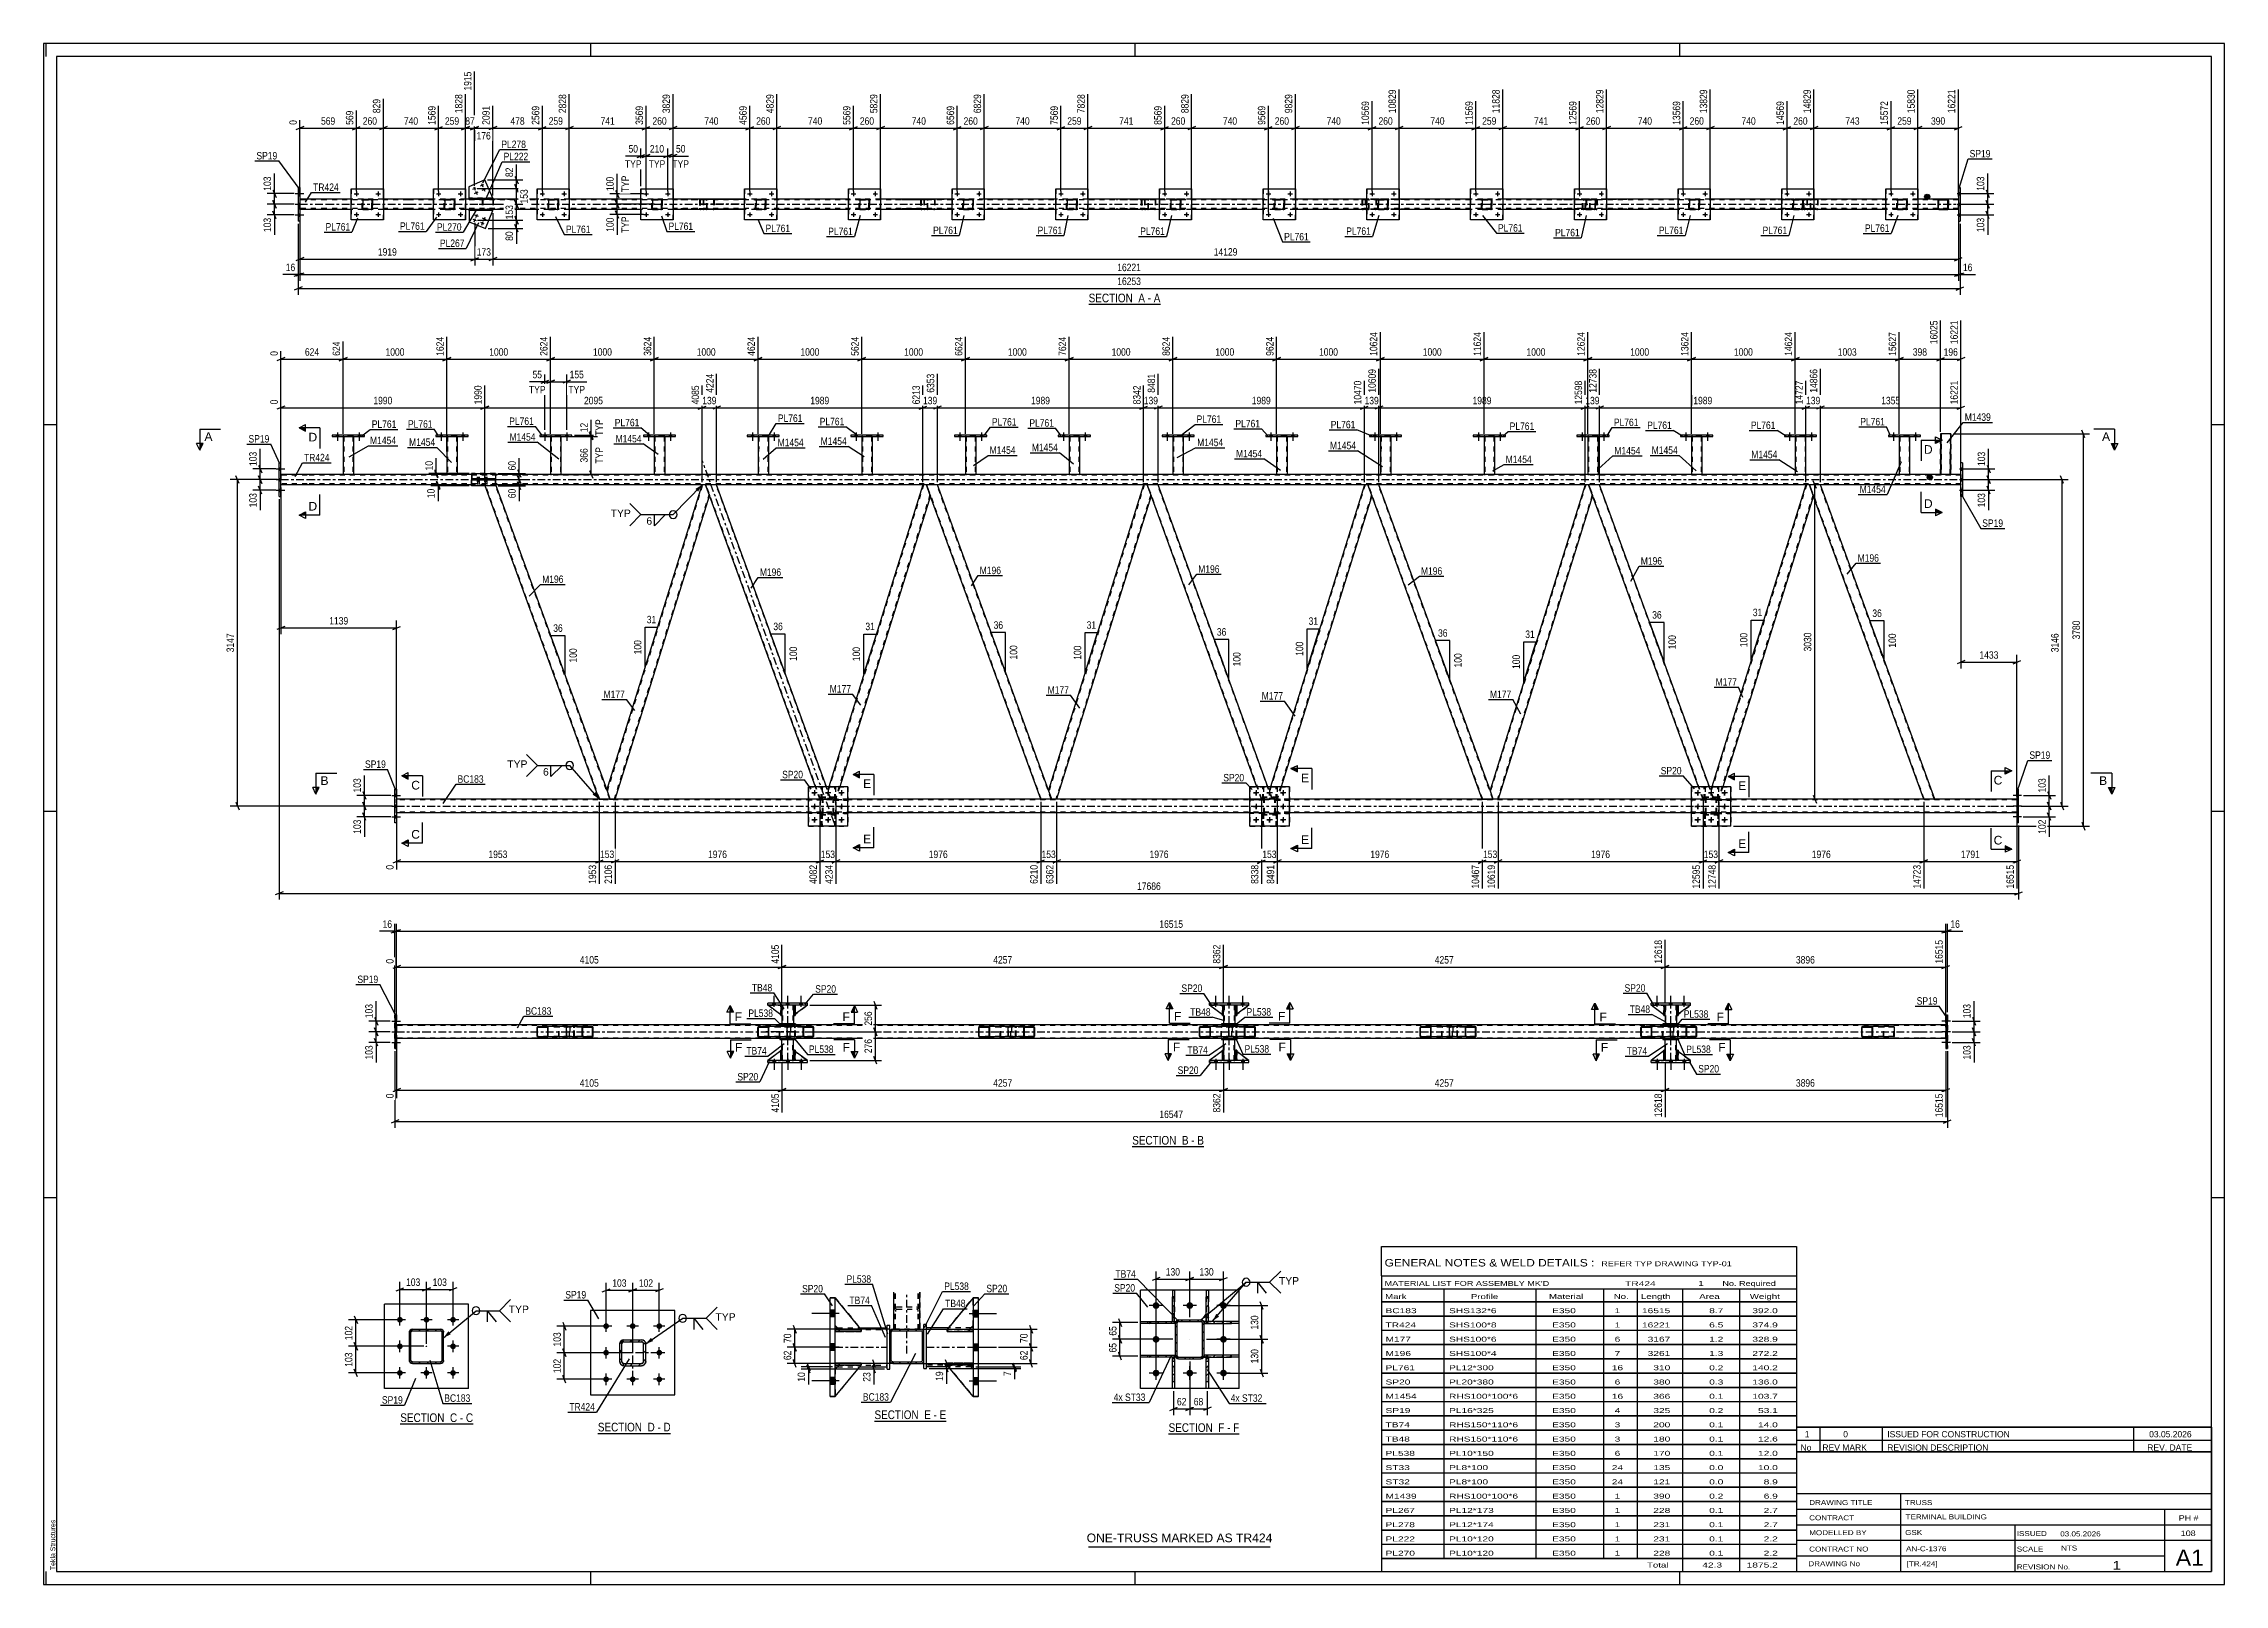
# Model space of a CAD drawing. Header units: millimetres. Extents: x -91 to 750, y -426 to 168.
import ezdxf

# ---------------------------------------------------------------- set-up
doc = ezdxf.new("R2010")
doc.units = ezdxf.units.MM
doc.linetypes.add('DXK_LINE_DOT2', pattern=[3.9198, 1.9599, -1.9599])
doc.linetypes.add('DXK_LINE_DOT3', pattern=[5.9187, 2.979, -0.9799, 0.9799, -0.9799])
doc.styles.add('Arial', font='ARIAL.TTF', dxfattribs={"height": 0.2})
doc.styles.add('Arial Narrow', font='ARIALN.TTF', dxfattribs={"height": 0.2})

# ---------------------------------------------------------------- blocks, each defined once
blk = doc.blocks.new('Unknown-814409585-18 - 1252')
at = {"color": 6, "linetype": 'Continuous'}
blk.add_line((228.93, -362.95), (256.58, -362.95), dxfattribs=at)
at = {"color": 0, "linetype": 'Continuous'}
blk.add_wipeout([(247.04, -362.2), (247.04, -358.7), (228.93, -358.7), (228.93, -362.2)], dxfattribs=at)
blk.add_wipeout([(250.64, -362.2), (250.64, -358.7), (248.09, -358.7), (248.09, -362.2)], dxfattribs=at)
at = {"color": 7, "linetype": 'Continuous', "style": 'Arial Narrow'}
blk.add_text('SECTION ', height=3.34, dxfattribs=at).set_placement((228.93, -362.2))
at = {"color": 0, "linetype": 'Continuous'}
blk.add_wipeout([(252.97, -362.2), (252.97, -358.7), (251.69, -358.7), (251.69, -362.2)], dxfattribs=at)
blk.add_wipeout([(256.58, -362.2), (256.58, -358.7), (254.02, -358.7), (254.02, -362.2)], dxfattribs=at)
at = {"color": 7, "linetype": 'Continuous', "style": 'Arial Narrow'}
for s, p in [('E', (248.09, -362.2)), ('-', (251.69, -362.2)), ('E', (254.02, -362.2))]:
    blk.add_text(s, height=3.34, dxfattribs=at).set_placement(p)
blk = doc.blocks.new('Unknown-814409585-1133')
at = {"color": 5, "linetype": 'Continuous'}
for p, q in [((749.5, 168.07), (-91.5, 168.07)), ((-91.5, 168.07), (-91.5, -425.93)), ((-90.5, 163.07), (-90.5, 168.07)), ((744.5, 163.07), (-86.5, 163.07)), ((-86.5, 163.07), (-86.5, -420.93)), ((119.5, 163.07), (119.5, 168.07)), ((329.5, 163.07), (329.5, 168.07)), ((539.5, 163.07), (539.5, 168.07)), ((744.5, -420.93), (744.5, 163.07)), ((749.5, -425.93), (749.5, 168.07)), ((-86.5, 21.07), (-91.5, 21.07)), ((749.5, 21.07), (744.5, 21.07)), ((-86.5, -127.93), (-91.5, -127.93)), ((749.5, -127.93), (744.5, -127.93)), ((-86.5, -276.93), (-91.5, -276.93)), ((749.5, -276.93), (744.5, -276.93)), ((-91.5, -425.93), (749.5, -425.93)), ((-90.5, -425.93), (-90.5, -420.93)), ((-86.5, -420.93), (744.5, -420.93)), ((119.5, -425.93), (119.5, -420.93)), ((329.5, -425.93), (329.5, -420.93)), ((539.5, -425.93), (539.5, -420.93))]:
    blk.add_line(p, q, dxfattribs=at)
at = {"color": 174, "linetype": 'Continuous', "style": 'Arial'}
blk.add_text('Tekla Structures', height=1.9102, rotation=90, dxfattribs=at).set_placement((-87, -420.43))
blk = doc.blocks.new('Unknown-814409585-17409')
at = {"color": 7, "linetype": 'Continuous'}
for p, q in [((584.5, -374.88), (584.5, -420.93)), ((584.5, -374.88), (744.5, -374.88)), ((744.5, -374.93), (744.5, -420.93)), ((584.5, -390.93), (744.5, -390.93)), ((624.64, -390.93), (624.64, -420.93)), ((584.5, -396.93), (744.5, -396.93)), ((584.5, -402.93), (744.5, -402.93)), ((668.64, -402.93), (668.64, -420.93)), ((726.5, -420.88), (726.5, -396.88)), ((584.5, -408.93), (744.5, -408.93)), ((584.5, -414.93), (726.5, -414.93)), ((584.5, -420.93), (744.5, -420.93))]:
    blk.add_line(p, q, dxfattribs=at)
at = {"color": 7, "style": 'Arial Narrow'}
for s, height, width, p in [('DRAWING TITLE', 1.9089, 1.425378, (589.38, -395.33)), ('TRUSS', 1.909, 1.425378, (626.31, -395.35)), ('CONTRACT', 1.909, 1.425378, (589.38, -401.22)), ('TERMINAL BUILDING', 1.9089, 1.425378, (626.56, -400.86)), ('CONTRACT NO', 1.9089, 1.425378, (589.38, -413.27)), ('MODELLED BY', 1.9089, 1.425378, (589.38, -406.95)), ('GSK', 1.909, 1.425378, (626.39, -406.89)), ('AN-C-1376', 1.909, 1.425378, (626.73, -413.15)), ('SCALE', 1.909, 1.425378, (669.44, -413.28)), ('ISSUED', 1.909, 1.425378, (669.44, -407.29)), ('03.05.2026', 1.909, 1.425378, (686.19, -407.41)), ('DRAWING No', 1.909, 1.425378, (589.06, -418.93)), ('[TR.424]', 1.909, 1.425378, (626.96, -418.94)), ('REVISION No.', 1.9089, 1.425378, (669.44, -420.16)), ('1', 3.34, 1.5, (706.41, -420.25)), ('A1', 6.204, 1.25, (730.74, -418.73))]:
    blk.add_text(s, height=height, dxfattribs=dict(at, width=width)).set_placement(p)
at = {"color": 7, "linetype": 'Continuous', "style": 'Arial Narrow'}
for s, height, width, p in [('PH #', 2.1, 1.42538, (731.9, -401.38)), ('NTS', 1.909, 1.425378, (686.5, -412.88)), ('108', 2.1, 1.42538, (732.69, -407.28))]:
    blk.add_text(s, height=height, dxfattribs=dict(at, width=width)).set_placement(p)
blk = doc.blocks.new('Unknown-814409585-17410')
at = {"color": 7, "linetype": 'Continuous'}
for p, q in [((424.5, -295.68), (584.5, -295.68)), ((424.5, -306.93), (424.5, -295.68)), ((584.5, -295.68), (584.5, -306.93)), ((424.5, -306.93), (584.5, -306.93)), ((424.5, -306.93), (424.5, -311.93)), ((584.5, -306.93), (584.5, -311.93)), ((424.5, -311.93), (584.5, -311.93)), ((424.5, -311.93), (424.5, -316.93)), ((424.5, -316.93), (584.5, -316.93)), ((424.5, -316.98), (424.5, -322.38)), ((424.5, -316.98), (584.5, -316.98)), ((448.5, -311.93), (448.5, -316.93)), ((448.5, -316.93), (448.5, -322.43)), ((484, -311.93), (484, -316.93)), ((484, -316.93), (484, -322.43)), ((510, -311.93), (510, -316.93)), ((510, -316.93), (510, -322.43)), ((523, -311.93), (523, -316.93)), ((523, -316.93), (523, -322.43)), ((540.5, -311.93), (540.5, -316.93)), ((540.5, -316.93), (540.5, -322.43)), ((562.5, -311.93), (562.5, -316.93)), ((562.5, -316.93), (562.5, -322.43)), ((584.5, -311.93), (584.5, -316.93)), ((584.5, -316.98), (584.5, -322.38)), ((424.5, -322.38), (584.5, -322.38)), ((424.5, -322.48), (424.5, -327.88)), ((424.5, -322.48), (584.5, -322.48)), ((424.5, -327.88), (584.5, -327.88)), ((424.5, -327.98), (424.5, -333.38)), ((424.5, -327.98), (584.5, -327.98)), ((448.5, -322.43), (448.5, -327.93)), ((448.5, -327.93), (448.5, -333.43)), ((484, -322.43), (484, -327.93)), ((484, -327.93), (484, -333.43)), ((510, -322.43), (510, -327.93)), ((510, -327.93), (510, -333.43)), ((523, -322.43), (523, -327.93)), ((523, -327.93), (523, -333.43)), ((540.5, -322.43), (540.5, -327.93)), ((540.5, -327.93), (540.5, -333.43)), ((562.5, -322.43), (562.5, -327.93)), ((562.5, -327.93), (562.5, -333.43)), ((584.5, -322.48), (584.5, -327.88)), ((584.5, -327.98), (584.5, -333.38)), ((424.5, -333.38), (584.5, -333.38)), ((424.5, -333.48), (424.5, -338.88)), ((424.5, -333.48), (584.5, -333.48)), ((448.5, -333.43), (448.5, -338.93)), ((484, -333.43), (484, -338.93)), ((510, -333.43), (510, -338.93)), ((523, -333.43), (523, -338.93)), ((540.5, -333.43), (540.5, -338.93)), ((562.5, -333.43), (562.5, -338.93)), ((584.5, -333.48), (584.5, -338.88)), ((424.5, -338.88), (584.5, -338.88)), ((424.5, -338.98), (424.5, -344.38)), ((424.5, -338.98), (584.5, -338.98)), ((424.5, -344.38), (584.5, -344.38)), ((424.5, -344.48), (424.5, -349.88)), ((424.5, -344.48), (584.5, -344.48)), ((448.5, -338.93), (448.5, -344.43)), ((448.5, -344.43), (448.5, -349.93)), ((484, -338.93), (484, -344.43)), ((484, -344.43), (484, -349.93)), ((510, -338.93), (510, -344.43)), ((510, -344.43), (510, -349.93)), ((523, -338.93), (523, -344.43)), ((523, -344.43), (523, -349.93)), ((540.5, -338.93), (540.5, -344.43)), ((540.5, -344.43), (540.5, -349.93)), ((562.5, -338.93), (562.5, -344.43)), ((562.5, -344.43), (562.5, -349.93)), ((584.5, -338.98), (584.5, -344.38)), ((584.5, -344.48), (584.5, -349.88)), ((424.5, -349.88), (584.5, -349.88)), ((424.5, -349.98), (424.5, -355.38)), ((424.5, -349.98), (584.5, -349.98)), ((448.5, -349.93), (448.5, -355.43)), ((484, -349.93), (484, -355.43)), ((510, -349.93), (510, -355.43)), ((523, -349.93), (523, -355.43)), ((540.5, -349.93), (540.5, -355.43)), ((562.5, -349.93), (562.5, -355.43)), ((584.5, -349.98), (584.5, -355.38)), ((424.5, -355.38), (584.5, -355.38)), ((424.5, -355.48), (424.5, -360.88)), ((424.5, -355.48), (584.5, -355.48)), ((424.5, -360.88), (584.5, -360.88)), ((424.5, -360.98), (424.5, -366.38)), ((424.5, -360.98), (584.5, -360.98)), ((448.5, -355.43), (448.5, -360.93)), ((448.5, -360.93), (448.5, -366.43)), ((484, -355.43), (484, -360.93)), ((484, -360.93), (484, -366.43)), ((510, -355.43), (510, -360.93)), ((510, -360.93), (510, -366.43)), ((523, -355.43), (523, -360.93)), ((523, -360.93), (523, -366.43)), ((540.5, -355.43), (540.5, -360.93)), ((540.5, -360.93), (540.5, -366.43)), ((562.5, -355.43), (562.5, -360.93)), ((562.5, -360.93), (562.5, -366.43)), ((584.5, -355.48), (584.5, -360.88)), ((584.5, -360.98), (584.5, -366.38)), ((424.5, -366.38), (584.5, -366.38)), ((424.5, -366.48), (424.5, -371.88)), ((424.5, -366.48), (584.5, -366.48)), ((448.5, -366.43), (448.5, -371.93)), ((484, -366.43), (484, -371.93)), ((510, -366.43), (510, -371.93)), ((523, -366.43), (523, -371.93)), ((540.5, -366.43), (540.5, -371.93)), ((562.5, -366.43), (562.5, -371.93)), ((584.5, -366.48), (584.5, -371.88)), ((424.5, -371.88), (584.5, -371.88)), ((424.5, -371.98), (424.5, -377.38)), ((424.5, -371.98), (584.5, -371.98)), ((424.5, -377.38), (584.5, -377.38)), ((424.5, -377.48), (424.5, -382.88)), ((424.5, -377.48), (584.5, -377.48)), ((448.5, -371.93), (448.5, -377.43)), ((448.5, -377.43), (448.5, -382.93)), ((484, -371.93), (484, -377.43)), ((484, -377.43), (484, -382.93)), ((510, -371.93), (510, -377.43)), ((510, -377.43), (510, -382.93)), ((523, -371.93), (523, -377.43)), ((523, -377.43), (523, -382.93)), ((540.5, -371.93), (540.5, -377.43)), ((540.5, -377.43), (540.5, -382.93)), ((562.5, -371.93), (562.5, -377.43)), ((562.5, -377.43), (562.5, -382.93)), ((584.5, -371.98), (584.5, -377.38)), ((584.5, -377.48), (584.5, -382.88)), ((424.5, -382.88), (584.5, -382.88)), ((424.5, -382.98), (424.5, -388.38)), ((424.5, -382.98), (584.5, -382.98)), ((448.5, -382.93), (448.5, -388.43)), ((484, -382.93), (484, -388.43)), ((510, -382.93), (510, -388.43)), ((523, -382.93), (523, -388.43)), ((540.5, -382.93), (540.5, -388.43)), ((562.5, -382.93), (562.5, -388.43)), ((584.5, -382.98), (584.5, -388.38)), ((424.5, -388.38), (584.5, -388.38)), ((424.5, -388.48), (424.5, -393.88)), ((424.5, -388.48), (584.5, -388.48)), ((424.5, -393.88), (584.5, -393.88)), ((424.5, -393.98), (424.5, -399.38)), ((424.5, -393.98), (584.5, -393.98)), ((448.5, -388.43), (448.5, -393.93)), ((448.5, -393.93), (448.5, -399.43)), ((484, -388.43), (484, -393.93)), ((484, -393.93), (484, -399.43)), ((510, -388.43), (510, -393.93)), ((510, -393.93), (510, -399.43)), ((523, -388.43), (523, -393.93)), ((523, -393.93), (523, -399.43)), ((540.5, -388.43), (540.5, -393.93)), ((540.5, -393.93), (540.5, -399.43)), ((562.5, -388.43), (562.5, -393.93)), ((562.5, -393.93), (562.5, -399.43)), ((584.5, -388.48), (584.5, -393.88)), ((584.5, -393.98), (584.5, -399.38)), ((424.5, -399.38), (584.5, -399.38)), ((424.5, -399.48), (424.5, -404.88)), ((424.5, -399.48), (584.5, -399.48)), ((448.5, -399.43), (448.5, -404.93)), ((484, -399.43), (484, -404.93)), ((510, -399.43), (510, -404.93)), ((523, -399.43), (523, -404.93)), ((540.5, -399.43), (540.5, -404.93)), ((562.5, -399.43), (562.5, -404.93)), ((584.5, -399.48), (584.5, -404.88)), ((424.5, -404.88), (584.5, -404.88)), ((424.5, -404.98), (424.5, -410.38)), ((424.5, -404.98), (584.5, -404.98)), ((424.5, -410.38), (584.5, -410.38)), ((424.5, -410.48), (424.5, -415.88)), ((424.5, -410.48), (584.5, -410.48)), ((448.5, -404.93), (448.5, -410.43)), ((448.5, -410.43), (448.5, -415.93)), ((484, -404.93), (484, -410.43)), ((484, -410.43), (484, -415.93)), ((510, -404.93), (510, -410.43)), ((510, -410.43), (510, -415.93)), ((523, -404.93), (523, -410.43)), ((523, -410.43), (523, -415.93)), ((540.5, -404.93), (540.5, -410.43)), ((540.5, -410.43), (540.5, -415.93)), ((562.5, -404.93), (562.5, -410.43)), ((562.5, -410.43), (562.5, -415.93)), ((584.5, -404.98), (584.5, -410.38)), ((584.5, -410.48), (584.5, -415.88)), ((424.5, -415.88), (584.5, -415.88)), ((424.5, -415.93), (584.5, -415.93)), ((424.5, -415.93), (424.5, -420.93)), ((540.5, -415.93), (540.5, -420.93)), ((562.5, -415.93), (562.5, -420.93)), ((584.5, -415.93), (584.5, -420.93)), ((424.5, -420.93), (584.5, -420.93))]:
    blk.add_line(p, q, dxfattribs=at)
at = {"color": 7, "style": 'Arial Narrow'}
for s, height, width, p in [('GENERAL NOTES & WELD DETAILS :', 2.8633, 1.4, (425.66, -303.37)), ('REFER TYP DRAWING TYP-01', 1.9089, 1.6, (509.2, -303.27)), ("MATERIAL LIST FOR ASSEMBLY MK'D", 1.9089, 1.6, (425.66, -310.87)), ('TR424', 1.909, 1.794707, (518.4, -310.96)), ('1', 1.91, 1.794707, (546.58, -310.87)), ('No. Required', 1.9089, 1.6, (555.91, -310.87)), ('Mark', 1.909, 1.7, (425.84, -315.93)), ('Profile', 1.909, 1.7, (458.92, -315.93)), ('Material', 1.909, 1.7, (489.04, -315.87)), ('No.', 1.909, 1.7, (514, -315.87)), ('Length', 1.909, 1.7, (524.5, -315.87)), ('Area', 1.909, 1.7, (547, -315.87)), ('Weight', 1.909, 1.7, (566.5, -315.87))]:
    blk.add_text(s, height=height, dxfattribs=dict(at, width=width)).set_placement(p)
at = {"color": 7, "linetype": 'Continuous', "style": 'Arial Narrow'}
for s, height, width, p in [('BC183', 1.909, 1.794707, (426, -321.37)), ('SHS132*6', 1.909, 1.794707, (450.5, -321.37)), ('E350', 1.909, 1.794707, (490.24, -321.37)), ('1', 1.91, 1.794707, (514.36, -321.37)), ('16515', 1.909, 1.794707, (524.9, -321.37)), ('8.7', 1.909, 1.794707, (550.82, -321.37)), ('392.0', 1.909, 1.794707, (567.46, -321.37)), ('TR424', 1.909, 1.794707, (426, -326.87)), ('SHS100*8', 1.909, 1.794707, (450.5, -326.87)), ('E350', 1.909, 1.794707, (490.24, -326.87)), ('1', 1.91, 1.794707, (514.36, -326.87)), ('16221', 1.909, 1.794707, (524.9, -326.87)), ('6.5', 1.909, 1.794707, (550.82, -326.87)), ('374.9', 1.909, 1.794707, (567.46, -326.87)), ('M177', 1.909, 1.794707, (426, -332.37)), ('M196', 1.909, 1.794707, (426, -337.87)), ('SHS100*6', 1.909, 1.794707, (450.5, -332.37)), ('SHS100*4', 1.909, 1.794707, (450.5, -337.87)), ('E350', 1.909, 1.794707, (490.24, -332.37)), ('E350', 1.909, 1.794707, (490.24, -337.87)), ('6', 1.91, 1.794707, (514.36, -332.37)), ('7', 1.91, 1.794707, (514.36, -337.87)), ('3167', 1.909, 1.794707, (527.09, -332.37)), ('3261', 1.909, 1.794707, (527.09, -337.87)), ('1.2', 1.909, 1.794707, (550.82, -332.37)), ('1.3', 1.909, 1.794707, (550.82, -337.87)), ('328.9', 1.909, 1.794707, (567.46, -332.37)), ('272.2', 1.909, 1.794707, (567.46, -337.87)), ('PL761', 1.909, 1.794707, (426, -343.37)), ('PL12*300', 1.909, 1.794707, (450.5, -343.37)), ('E350', 1.909, 1.794707, (490.24, -343.37)), ('16', 1.909, 1.794707, (513.26, -343.37)), ('310', 1.909, 1.794707, (529.27, -343.37)), ('0.2', 1.909, 1.794707, (550.82, -343.37)), ('140.2', 1.909, 1.794707, (567.46, -343.37)), ('SP20', 1.909, 1.794707, (426, -348.87)), ('M1454', 1.909, 1.794707, (426, -354.37)), ('PL20*380', 1.909, 1.794707, (450.5, -348.87)), ('RHS100*100*6', 1.9089, 1.794707, (450.5, -354.37)), ('E350', 1.909, 1.794707, (490.24, -348.87)), ('E350', 1.909, 1.794707, (490.24, -354.37)), ('16', 1.909, 1.794707, (513.26, -354.37)), ('6', 1.91, 1.794707, (514.36, -348.87)), ('380', 1.909, 1.794707, (529.27, -348.87)), ('366', 1.909, 1.794707, (529.27, -354.37)), ('0.3', 1.909, 1.794707, (550.82, -348.87)), ('0.1', 1.909, 1.794707, (550.82, -354.37)), ('136.0', 1.909, 1.794707, (567.46, -348.87)), ('103.7', 1.909, 1.794707, (567.46, -354.37)), ('SP19', 1.909, 1.794707, (426, -359.87)), ('PL16*325', 1.909, 1.794707, (450.5, -359.87)), ('E350', 1.909, 1.794707, (490.24, -359.87)), ('4', 1.91, 1.794707, (514.36, -359.87)), ('325', 1.909, 1.794707, (529.27, -359.87)), ('0.2', 1.909, 1.794707, (550.82, -359.87)), ('53.1', 1.909, 1.794707, (569.65, -359.87)), ('TB74', 1.909, 1.794707, (426, -365.37)), ('TB48', 1.909, 1.794707, (426, -370.87)), ('RHS150*110*6', 1.9089, 1.794707, (450.5, -365.37)), ('RHS150*110*6', 1.9089, 1.794707, (450.5, -370.87)), ('E350', 1.909, 1.794707, (490.24, -365.37)), ('E350', 1.909, 1.794707, (490.24, -370.87)), ('3', 1.91, 1.794707, (514.36, -365.37)), ('3', 1.91, 1.794707, (514.36, -370.87)), ('200', 1.909, 1.794707, (529.27, -365.37)), ('180', 1.909, 1.794707, (529.27, -370.87)), ('0.1', 1.909, 1.794707, (550.82, -365.37)), ('0.1', 1.909, 1.794707, (550.82, -370.87)), ('14.0', 1.909, 1.794707, (569.65, -365.37)), ('12.6', 1.909, 1.794707, (569.65, -370.87)), ('PL538', 1.909, 1.794707, (426, -376.37)), ('PL10*150', 1.909, 1.794707, (450.5, -376.37)), ('E350', 1.909, 1.794707, (490.24, -376.37)), ('6', 1.91, 1.794707, (514.36, -376.37)), ('170', 1.909, 1.794707, (529.27, -376.37)), ('0.1', 1.909, 1.794707, (550.82, -376.37)), ('12.0', 1.909, 1.794707, (569.65, -376.37)), ('ST33', 1.909, 1.794707, (426, -381.87)), ('ST32', 1.909, 1.794707, (426, -387.37)), ('PL8*100', 1.909, 1.794707, (450.5, -381.87)), ('PL8*100', 1.909, 1.794707, (450.5, -387.37)), ('E350', 1.909, 1.794707, (490.24, -381.87)), ('E350', 1.909, 1.794707, (490.24, -387.37)), ('24', 1.909, 1.794707, (513.26, -381.87)), ('24', 1.909, 1.794707, (513.26, -387.37)), ('135', 1.909, 1.794707, (529.27, -381.87)), ('121', 1.909, 1.794707, (529.27, -387.37)), ('0.0', 1.909, 1.794707, (550.82, -381.87)), ('0.0', 1.909, 1.794707, (550.82, -387.37)), ('10.0', 1.909, 1.794707, (569.65, -381.87)), ('8.9', 1.909, 1.794707, (571.83, -387.37)), ('M1439', 1.909, 1.794707, (426, -392.87)), ('RHS100*100*6', 1.9089, 1.794707, (450.5, -392.87)), ('E350', 1.909, 1.794707, (490.24, -392.87)), ('1', 1.91, 1.794707, (514.36, -392.87)), ('390', 1.909, 1.794707, (529.27, -392.87)), ('0.2', 1.909, 1.794707, (550.82, -392.87)), ('6.9', 1.909, 1.794707, (571.83, -392.87)), ('PL267', 1.909, 1.794707, (426, -398.37)), ('PL278', 1.909, 1.794707, (426, -403.87)), ('PL12*173', 1.909, 1.794707, (450.5, -398.37)), ('PL12*174', 1.909, 1.794707, (450.5, -403.87)), ('E350', 1.909, 1.794707, (490.24, -398.37)), ('E350', 1.909, 1.794707, (490.24, -403.87)), ('1', 1.91, 1.794707, (514.36, -398.37)), ('1', 1.91, 1.794707, (514.36, -403.87)), ('228', 1.909, 1.794707, (529.27, -398.37)), ('231', 1.909, 1.794707, (529.27, -403.87)), ('0.1', 1.909, 1.794707, (550.82, -398.37)), ('0.1', 1.909, 1.794707, (550.82, -403.87)), ('2.7', 1.909, 1.794707, (571.83, -398.37)), ('2.7', 1.909, 1.794707, (571.83, -403.87)), ('PL222', 1.909, 1.794707, (426, -409.37)), ('PL10*120', 1.909, 1.794707, (450.5, -409.37)), ('E350', 1.909, 1.794707, (490.24, -409.37)), ('1', 1.91, 1.794707, (514.36, -409.37)), ('231', 1.909, 1.794707, (529.27, -409.37)), ('0.1', 1.909, 1.794707, (550.82, -409.37)), ('2.2', 1.909, 1.794707, (571.83, -409.37)), ('PL270', 1.909, 1.794707, (426, -414.87)), ('PL10*120', 1.909, 1.794707, (450.5, -414.87)), ('E350', 1.909, 1.794707, (490.24, -414.87)), ('1', 1.91, 1.794707, (514.36, -414.87)), ('Total', 1.909, 1.7, (526.84, -419.43)), ('228', 1.909, 1.794707, (529.27, -414.87)), ('42.3', 1.909, 1.794707, (548.15, -419.43)), ('0.1', 1.909, 1.794707, (550.82, -414.87)), ('1875.2', 1.909, 1.794707, (565.27, -419.43)), ('2.2', 1.909, 1.794707, (571.83, -414.87))]:
    blk.add_text(s, height=height, dxfattribs=dict(at, width=width)).set_placement(p)
blk = doc.blocks.new('Unknown-814409585-17411')
at = {"color": 7, "linetype": 'Continuous'}
blk.add_line((311.5, -411.43), (381.5, -411.43), dxfattribs=at)
at = {"color": 7, "style": 'Arial'}
blk.add_text('ONE-TRUSS MARKED AS TR424', height=3.3428, dxfattribs=at).set_placement((310.75, -409.68))
blk = doc.blocks.new('Unknown-814409585-17412')
at = {"color": 7, "linetype": 'Continuous'}
for p, q in [((584.5, -365.38), (744.5, -365.38)), ((744.5, -365.38), (584.5, -365.38)), ((584.5, -365.38), (584.5, -370.38)), ((593.5, -365.38), (593.5, -370.38)), ((617.5, -365.38), (617.5, -370.38)), ((714.5, -365.38), (714.5, -370.38)), ((744.5, -365.38), (744.5, -370.38)), ((584.5, -370.38), (744.5, -370.38)), ((584.5, -370.38), (584.5, -374.88)), ((584.5, -370.38), (744.5, -370.38)), ((744.5, -374.88), (584.5, -374.88)), ((593.5, -370.38), (593.5, -374.88)), ((617.5, -370.38), (617.5, -374.88)), ((714.5, -370.38), (714.5, -374.88)), ((744.5, -370.38), (744.5, -374.88))]:
    blk.add_line(p, q, dxfattribs=at)
at = {"color": 7, "linetype": 'Continuous', "style": 'Arial Narrow'}
for s, height, width, p in [('1', 2.39, 1.196471, (587.66, -369.23)), ('0', 2.39, 1.196471, (602.51, -369.23)), ('ISSUED FOR CONSTRUCTION', 2.3861, 1.196471, (619.5, -369.23)), ('03.05.2026', 2.386, 1.196471, (720.5, -369.23)), ('No', 2.386, 1.2, (586.05, -374.38)), ('REV MARK', 2.386, 1.2, (594.5, -374.38)), ('REVISION DESCRIPTION', 2.3861, 1.2, (619.5, -374.38)), ('REV. DATE', 2.386, 1.2, (719.78, -374.38))]:
    blk.add_text(s, height=height, dxfattribs=dict(at, width=width)).set_placement(p)
blk = doc.blocks.new('Unknown-814409585-11 - 2458')
at = {"color": 6, "linetype": 'Continuous'}
blk.add_line((311.52, 67.59), (339.16, 67.59), dxfattribs=at)
at = {"color": 0, "linetype": 'Continuous'}
blk.add_wipeout([(329.63, 68.34), (329.63, 71.84), (311.52, 71.84), (311.52, 68.34)], dxfattribs=at)
blk.add_wipeout([(333.23, 68.34), (333.23, 71.84), (330.68, 71.84), (330.68, 68.34)], dxfattribs=at)
at = {"color": 7, "linetype": 'Continuous', "style": 'Arial Narrow'}
blk.add_text('SECTION ', height=3.34, dxfattribs=at).set_placement((311.52, 68.34))
at = {"color": 0, "linetype": 'Continuous'}
blk.add_wipeout([(335.56, 68.34), (335.56, 71.84), (334.28, 71.84), (334.28, 68.34)], dxfattribs=at)
blk.add_wipeout([(339.16, 68.34), (339.16, 71.84), (336.61, 71.84), (336.61, 68.34)], dxfattribs=at)
at = {"color": 7, "linetype": 'Continuous', "style": 'Arial Narrow'}
for s, p in [('A', (330.68, 68.34)), ('-', (334.28, 68.34)), ('A', (336.61, 68.34))]:
    blk.add_text(s, height=3.34, dxfattribs=at).set_placement(p)
blk = doc.blocks.new('Unknown-814409585-12 - 5508')
at = {"color": 6, "linetype": 'Continuous'}
blk.add_line((328.32, -257.15), (355.96, -257.15), dxfattribs=at)
at = {"color": 0, "linetype": 'Continuous'}
blk.add_wipeout([(346.43, -256.4), (346.43, -252.9), (328.32, -252.9), (328.32, -256.4)], dxfattribs=at)
blk.add_wipeout([(350.03, -256.4), (350.03, -252.9), (347.48, -252.9), (347.48, -256.4)], dxfattribs=at)
at = {"color": 7, "linetype": 'Continuous', "style": 'Arial Narrow'}
blk.add_text('SECTION ', height=3.34, dxfattribs=at).set_placement((328.32, -256.4))
at = {"color": 0, "linetype": 'Continuous'}
blk.add_wipeout([(352.36, -256.4), (352.36, -252.9), (351.08, -252.9), (351.08, -256.4)], dxfattribs=at)
blk.add_wipeout([(355.96, -256.4), (355.96, -252.9), (353.41, -252.9), (353.41, -256.4)], dxfattribs=at)
at = {"color": 7, "linetype": 'Continuous', "style": 'Arial Narrow'}
for s, p in [('B', (347.48, -256.4)), ('-', (351.08, -256.4)), ('B', (353.41, -256.4))]:
    blk.add_text(s, height=3.34, dxfattribs=at).set_placement(p)
blk = doc.blocks.new('Unknown-814409585-15 - 6085')
at = {"color": 6, "linetype": 'Continuous'}
blk.add_line((46.06, -364.09), (74.13, -364.09), dxfattribs=at)
at = {"color": 0, "linetype": 'Continuous'}
blk.add_wipeout([(64.17, -363.34), (64.17, -359.84), (46.06, -359.84), (46.06, -363.34)], dxfattribs=at)
blk.add_wipeout([(67.99, -363.34), (67.99, -359.84), (65.22, -359.84), (65.22, -363.34)], dxfattribs=at)
at = {"color": 7, "linetype": 'Continuous', "style": 'Arial Narrow'}
blk.add_text('SECTION ', height=3.34, dxfattribs=at).set_placement((46.06, -363.34))
at = {"color": 0, "linetype": 'Continuous'}
blk.add_wipeout([(70.31, -363.34), (70.31, -359.84), (69.04, -359.84), (69.04, -363.34)], dxfattribs=at)
blk.add_wipeout([(74.13, -363.34), (74.13, -359.84), (71.36, -359.84), (71.36, -363.34)], dxfattribs=at)
at = {"color": 7, "linetype": 'Continuous', "style": 'Arial Narrow'}
for s, p in [('C', (65.22, -363.34)), ('C', (71.36, -363.34)), ('-', (69.04, -363.34))]:
    blk.add_text(s, height=3.34, dxfattribs=at).set_placement(p)
blk = doc.blocks.new('Unknown-814409585-16 - 1623')
at = {"color": 6, "linetype": 'Continuous'}
blk.add_line((122.25, -367.71), (150.32, -367.71), dxfattribs=at)
at = {"color": 0, "linetype": 'Continuous'}
blk.add_wipeout([(140.36, -366.96), (140.36, -363.46), (122.25, -363.46), (122.25, -366.96)], dxfattribs=at)
blk.add_wipeout([(144.17, -366.96), (144.17, -363.46), (141.41, -363.46), (141.41, -366.96)], dxfattribs=at)
at = {"color": 7, "linetype": 'Continuous', "style": 'Arial Narrow'}
blk.add_text('SECTION ', height=3.34, dxfattribs=at).set_placement((122.25, -366.96))
at = {"color": 0, "linetype": 'Continuous'}
blk.add_wipeout([(146.5, -366.96), (146.5, -363.46), (145.22, -363.46), (145.22, -366.96)], dxfattribs=at)
blk.add_wipeout([(150.32, -366.96), (150.32, -363.46), (147.55, -363.46), (147.55, -366.96)], dxfattribs=at)
at = {"color": 7, "linetype": 'Continuous', "style": 'Arial Narrow'}
for s, p in [('D', (141.41, -366.96)), ('-', (145.22, -366.96)), ('D', (147.55, -366.96))]:
    blk.add_text(s, height=3.34, dxfattribs=at).set_placement(p)
blk = doc.blocks.new('Unknown-814409585-17 - 2082')
at = {"color": 6, "linetype": 'Continuous'}
blk.add_line((342.35, -367.92), (369.56, -367.92), dxfattribs=at)
at = {"color": 0, "linetype": 'Continuous'}
blk.add_wipeout([(360.45, -367.17), (360.45, -363.67), (342.35, -363.67), (342.35, -367.17)], dxfattribs=at)
blk.add_wipeout([(363.84, -367.17), (363.84, -363.67), (361.5, -363.67), (361.5, -367.17)], dxfattribs=at)
at = {"color": 7, "linetype": 'Continuous', "style": 'Arial Narrow'}
blk.add_text('SECTION ', height=3.34, dxfattribs=at).set_placement((342.35, -367.17))
at = {"color": 0, "linetype": 'Continuous'}
blk.add_wipeout([(366.17, -367.17), (366.17, -363.67), (364.89, -363.67), (364.89, -367.17)], dxfattribs=at)
blk.add_wipeout([(369.56, -367.17), (369.56, -363.67), (367.22, -363.67), (367.22, -367.17)], dxfattribs=at)
at = {"color": 7, "linetype": 'Continuous', "style": 'Arial Narrow'}
for s, p in [('F', (361.5, -367.17)), ('-', (364.89, -367.17)), ('F', (367.22, -367.17))]:
    blk.add_text(s, height=3.34, dxfattribs=at).set_placement(p)
blk = doc.blocks.new('Part-814409585-1349 - 1252')
at = {"color": 2, "linetype": 'Continuous'}
for p, q in [((266.98, -315.52), (256.98, -327.63)), ((266.98, -315.52), (266.98, -315.52)), ((266.98, -315.52), (266.98, -315.52)), ((258.23, -327.63), (256.98, -327.63)), ((256.98, -327.63), (256.98, -327.63)), ((265.49, -327.62), (266.98, -326.13))]:
    blk.add_line(p, q, dxfattribs=at)
at = {"color": 7, "linetype": 'DXK_LINE_DOT2'}
for p, q in [((266.98, -315.52), (256.98, -327.63)), ((266.98, -326.13), (266.98, -315.52)), ((265.48, -327.63), (256.98, -327.63)), ((265.48, -327.63), (258.23, -327.63)), ((265.48, -327.63), (266.98, -326.13)), ((265.48, -327.63), (265.49, -327.62)), ((265.48, -327.63), (265.48, -327.63))]:
    blk.add_line(p, q, dxfattribs=at)
blk = doc.blocks.new('Part-814409585-1311 - 1252')
at = {"color": 2, "linetype": 'Continuous'}
for p, q in [((257.48, -327.02), (248.98, -327.02)), ((266.98, -327.02), (266.09, -327.02)), ((257.47, -342.02), (248.98, -342.02)), ((266.98, -342.02), (266.07, -342.02))]:
    blk.add_line(p, q, dxfattribs=at)
at = {"color": 7, "linetype": 'DXK_LINE_DOT2'}
for p, q in [((248.98, -342.02), (248.98, -327.02)), ((266.98, -327.62), (248.98, -327.62)), ((266.09, -327.02), (257.48, -327.02)), ((266.98, -327.02), (266.98, -342.02)), ((266.98, -341.42), (248.98, -341.42)), ((266.07, -342.02), (257.47, -342.02))]:
    blk.add_line(p, q, dxfattribs=at)
at = {"color": 7, "linetype": 'DXK_LINE_DOT3'}
blk.add_line((248.98, -334.52), (266.98, -334.52), dxfattribs=at)
blk = doc.blocks.new('Part-814409585-1264 - 1252')
at = {"color": 7, "linetype": 'DXK_LINE_DOT2'}
for p, q in [((236.38, -327.56), (236.38, -313.31)), ((236.78, -327.56), (236.78, -313.31)), ((245.98, -327.56), (245.98, -313.31)), ((246.38, -313.31), (246.38, -327.56)), ((246.38, -327.56), (236.38, -327.56))]:
    blk.add_line(p, q, dxfattribs=at)
at = {"color": 7, "linetype": 'DXK_LINE_DOT3'}
blk.add_line((241.38, -336.96), (241.38, -313.31), dxfattribs=at)
blk = doc.blocks.new('Part-814409585-1265 - 1252')
at = {"color": 2, "linetype": 'Continuous'}
for p, q in [((236.38, -327.56), (236.38, -313.31)), ((246.38, -327.56), (246.38, -313.31))]:
    blk.add_line(p, q, dxfattribs=at)
at = {"color": 7, "linetype": 'DXK_LINE_DOT2'}
for p, q in [((236.47, -320.03), (236.73, -319.43)), ((236.73, -319.43), (237.12, -319.02)), ((236.98, -327.56), (236.98, -313.31)), ((237.12, -319.02), (237.58, -318.88)), ((237.58, -318.88), (245.18, -318.88)), ((245.18, -318.88), (245.64, -319.02)), ((245.64, -319.02), (246.03, -319.43)), ((245.78, -327.56), (245.78, -313.31)), ((246.03, -319.43), (246.29, -320.03)), ((236.38, -320.74), (236.47, -320.03)), ((246.38, -327.56), (236.38, -327.56)), ((237.02, -320.39), (236.98, -320.74)), ((237.15, -320.09), (237.02, -320.39)), ((237.35, -319.88), (237.15, -320.09)), ((237.58, -319.81), (237.35, -319.88)), ((237.58, -319.81), (245.18, -319.81)), ((245.41, -319.88), (245.18, -319.81)), ((245.6, -320.09), (245.41, -319.88)), ((245.73, -320.39), (245.6, -320.09)), ((245.78, -320.74), (245.73, -320.39)), ((246.29, -320.03), (246.38, -320.74))]:
    blk.add_line(p, q, dxfattribs=at)
blk = doc.blocks.new('Part-814409585-1354 - 1252')
at = {"color": 2, "linetype": 'Continuous'}
for p, q in [((256.98, -340.62), (266.98, -340.62)), ((256.98, -340.62), (256.98, -341.42)), ((266.98, -341.42), (256.98, -341.42)), ((266.98, -340.62), (266.98, -340.62)), ((266.98, -341.42), (266.98, -340.62))]:
    blk.add_line(p, q, dxfattribs=at)
at = {"color": 7, "linetype": 'DXK_LINE_DOT2'}
for p, q in [((265.48, -340.62), (256.98, -340.62)), ((256.98, -341.42), (265.48, -341.42)), ((266.98, -340.62), (265.48, -340.62)), ((265.48, -340.62), (265.48, -341.42)), ((265.48, -341.42), (266.98, -341.42)), ((266.98, -340.62), (266.98, -340.62))]:
    blk.add_line(p, q, dxfattribs=at)
blk = doc.blocks.new('Part-814409585-1290 - 1252')
at = {"linetype": 'Continuous'}
h = blk.add_hatch(dxfattribs=at)
h.set_pattern_fill('', scale=0.7, style=0, pattern_type=0)
h.set_pattern_definition([(45, (235.978, -327.5587), (-1.57154, 1.57154), [])])
h.paths.add_polyline_path([(246.78, -327.56), (235.98, -327.56), (235.52, -327.65), (235.13, -327.91), (234.87, -328.3), (234.78, -328.76), (234.78, -339.56), (234.87, -340.02), (235.13, -340.41), (235.52, -340.67), (235.98, -340.76), (246.78, -340.76), (247.24, -340.67), (247.63, -340.41), (247.89, -340.02), (247.98, -339.56), (247.98, -328.76), (247.89, -328.3), (247.63, -327.91), (247.24, -327.65)])
h.paths.add_polyline_path([(247.33, -328.53), (247.38, -328.76), (247.38, -339.56), (247.33, -339.79), (247.2, -339.98), (247.01, -340.11), (246.78, -340.16), (235.98, -340.16), (235.75, -340.11), (235.55, -339.98), (235.42, -339.79), (235.38, -339.56), (235.38, -328.76), (235.42, -328.53), (235.55, -328.33), (235.75, -328.2), (235.98, -328.16), (246.78, -328.16), (247.01, -328.2), (247.2, -328.33)])
at = {"color": 2, "linetype": 'Continuous'}
for p, q in [((235.98, -327.56), (235.52, -327.65)), ((235.98, -327.56), (235.98, -327.56)), ((235.98, -327.56), (246.78, -327.56)), ((246.78, -327.56), (246.78, -327.56)), ((247.24, -327.65), (246.78, -327.56)), ((234.87, -328.3), (234.78, -328.76)), ((234.78, -328.76), (234.78, -328.76)), ((234.78, -339.56), (234.78, -328.76)), ((235.38, -328.76), (235.42, -328.53)), ((235.38, -328.76), (235.38, -328.76)), ((235.38, -339.56), (235.38, -328.76)), ((235.42, -328.53), (235.55, -328.33)), ((235.55, -328.33), (235.75, -328.2)), ((235.75, -328.2), (235.98, -328.16)), ((235.98, -328.16), (235.98, -328.16)), ((235.98, -328.16), (246.78, -328.16)), ((246.78, -328.16), (246.78, -328.16)), ((246.78, -328.16), (247.01, -328.2)), ((247.01, -328.2), (247.2, -328.33)), ((247.2, -328.33), (247.33, -328.53)), ((247.33, -328.53), (247.38, -328.76)), ((247.38, -328.76), (247.38, -328.76)), ((247.38, -339.56), (247.38, -328.76)), ((247.98, -328.76), (247.89, -328.3)), ((247.98, -328.76), (247.98, -328.76)), ((247.98, -339.56), (247.98, -328.76)), ((234.78, -339.56), (234.78, -339.56)), ((234.78, -339.56), (234.87, -340.02)), ((235.38, -339.56), (235.38, -339.56)), ((235.42, -339.79), (235.38, -339.56)), ((235.55, -339.98), (235.42, -339.79)), ((235.52, -340.67), (235.98, -340.76)), ((235.75, -340.11), (235.55, -339.98)), ((235.98, -340.16), (235.75, -340.11)), ((235.98, -340.16), (235.98, -340.16)), ((235.98, -340.16), (246.78, -340.16)), ((235.98, -340.76), (235.98, -340.76)), ((235.98, -340.76), (246.78, -340.76)), ((247.01, -340.11), (246.78, -340.16)), ((246.78, -340.16), (246.78, -340.16)), ((246.78, -340.76), (247.24, -340.67)), ((246.78, -340.76), (246.78, -340.76)), ((247.2, -339.98), (247.01, -340.11)), ((247.33, -339.79), (247.2, -339.98)), ((247.38, -339.56), (247.33, -339.79)), ((247.38, -339.56), (247.38, -339.56)), ((247.89, -340.02), (247.98, -339.56)), ((247.98, -339.56), (247.98, -339.56))]:
    blk.add_line(p, q, dxfattribs=at)
at = {"color": 7, "linetype": 'DXK_LINE_DOT3'}
blk.add_line((241.38, -334.16), (241.38, -334.16), dxfattribs=at)
at = {"color": 2, "linetype": 'Continuous'}
for centre, start, end in [((235.98, -328.76), 112.5, 157.5), ((246.78, -328.76), 22.5, 67.5), ((235.98, -339.56), 202.5, 247.5), ((246.78, -339.56), 292.5, 337.5)]:
    blk.add_arc(centre, 1.2, start, end, dxfattribs=at)
blk = doc.blocks.new('Part-814409585-1326 - 1252')
at = {"color": 2, "linetype": 'Continuous'}
for p, q in [((248.98, -325.68), (247.98, -325.68)), ((247.98, -328.76), (247.98, -325.68)), ((248.98, -342.68), (248.98, -325.68)), ((247.98, -342.68), (247.98, -339.56)), ((247.98, -342.68), (248.98, -342.68))]:
    blk.add_line(p, q, dxfattribs=at)
at = {"color": 7, "linetype": 'DXK_LINE_DOT2'}
blk.add_line((247.98, -339.56), (247.98, -328.76), dxfattribs=at)
blk = doc.blocks.new('Bolt-814409585-1459 - 1252')
at = {"linetype": 'Continuous'}
for points in [[(268.98, -322.82), (268.98, -320.22), (266.98, -320.22), (266.98, -322.82)], [(268.98, -322.82), (268.98, -320.22), (266.98, -320.22), (266.98, -322.82)], [(268.98, -322.82), (268.98, -320.22), (266.98, -320.22), (266.98, -322.82)], [(268.98, -335.82), (268.98, -333.22), (266.98, -333.22), (266.98, -335.82)], [(268.98, -335.82), (268.98, -333.22), (266.98, -333.22), (266.98, -335.82)], [(268.98, -348.82), (268.98, -346.22), (266.98, -346.22), (266.98, -348.82)], [(268.98, -348.82), (268.98, -346.22), (266.98, -346.22), (266.98, -348.82)], [(268.98, -348.82), (268.98, -346.22), (266.98, -346.22), (266.98, -348.82)]]:
    blk.add_hatch(color=1, dxfattribs=at).paths.add_polyline_path(points)
at = {"color": 1, "linetype": 'Continuous'}
for p, q in [((265.48, -321.52), (275.98, -321.52)), ((265.48, -321.52), (275.98, -321.52)), ((265.48, -321.52), (275.98, -321.52)), ((266.98, -320.22), (268.98, -320.22)), ((266.98, -320.22), (268.98, -320.22)), ((266.98, -320.22), (268.98, -320.22)), ((266.98, -322.82), (268.98, -322.82)), ((266.98, -322.82), (268.98, -322.82)), ((266.98, -322.82), (268.98, -322.82)), ((265.48, -334.52), (275.98, -334.52)), ((265.48, -334.52), (275.98, -334.52)), ((266.98, -333.22), (268.98, -333.22)), ((266.98, -333.22), (268.98, -333.22)), ((266.98, -335.82), (268.98, -335.82)), ((266.98, -335.82), (268.98, -335.82)), ((265.48, -347.52), (275.98, -347.52)), ((265.48, -347.52), (275.98, -347.52)), ((265.48, -347.52), (275.98, -347.52)), ((266.98, -346.22), (268.98, -346.22)), ((266.98, -346.22), (268.98, -346.22)), ((266.98, -346.22), (268.98, -346.22)), ((266.98, -348.82), (268.98, -348.82)), ((266.98, -348.82), (268.98, -348.82)), ((266.98, -348.82), (268.98, -348.82))]:
    blk.add_line(p, q, dxfattribs=at)
blk = doc.blocks.new('Part-814409585-1331 - 1252')
at = {"color": 2, "linetype": 'Continuous'}
for p, q in [((233.78, -343.02), (233.78, -326.02)), ((233.78, -326.02), (234.78, -326.02)), ((234.78, -328.76), (234.78, -326.02)), ((233.78, -343.02), (234.78, -343.02)), ((234.78, -343.02), (234.78, -339.56))]:
    blk.add_line(p, q, dxfattribs=at)
at = {"color": 7, "linetype": 'DXK_LINE_DOT2'}
blk.add_line((234.78, -339.56), (234.78, -328.76), dxfattribs=at)
blk = doc.blocks.new('Part-814409585-1346 - 1252')
at = {"color": 2, "linetype": 'Continuous'}
for p, q in [((213.78, -327.02), (214.67, -327.02)), ((223.28, -327.02), (233.78, -327.02)), ((213.78, -342.02), (214.69, -342.02)), ((223.29, -342.02), (233.78, -342.02))]:
    blk.add_line(p, q, dxfattribs=at)
at = {"color": 7, "linetype": 'DXK_LINE_DOT2'}
for p, q in [((213.78, -342.02), (213.78, -327.02)), ((213.78, -327.62), (233.78, -327.62)), ((214.67, -327.02), (223.28, -327.02)), ((233.78, -342.02), (233.78, -327.02)), ((213.78, -341.42), (233.78, -341.42)), ((214.69, -342.02), (223.29, -342.02))]:
    blk.add_line(p, q, dxfattribs=at)
at = {"color": 7, "linetype": 'DXK_LINE_DOT3'}
blk.add_line((213.78, -334.52), (233.78, -334.52), dxfattribs=at)
blk = doc.blocks.new('Part-814409585-1347 - 1252')
at = {"color": 2, "linetype": 'Continuous'}
for p, q in [((256.98, -341.43), (256.98, -341.43)), ((265.48, -341.43), (256.98, -341.43)), ((266.98, -353.52), (256.98, -341.43)), ((265.48, -341.43), (265.48, -341.43)), ((265.48, -341.43), (266.98, -342.93))]:
    blk.add_line(p, q, dxfattribs=at)
at = {"color": 7, "linetype": 'DXK_LINE_DOT2'}
for p, q in [((256.98, -341.43), (265.48, -341.43)), ((266.98, -353.52), (256.98, -341.43)), ((265.48, -341.43), (266.98, -342.93)), ((266.98, -342.93), (266.98, -353.52))]:
    blk.add_line(p, q, dxfattribs=at)
blk = doc.blocks.new('Part-814409585-1348 - 1252')
at = {"color": 7, "linetype": 'DXK_LINE_DOT2'}
for p, q in [((256.98, -341.43), (265.48, -341.43)), ((266.98, -353.52), (256.98, -341.43)), ((256.98, -341.43), (256.98, -341.43)), ((265.48, -341.43), (256.98, -341.43)), ((256.98, -341.43), (266.98, -353.52)), ((265.48, -341.43), (266.98, -342.93)), ((265.48, -341.43), (265.48, -341.43)), ((266.98, -342.93), (265.48, -341.43)), ((266.98, -342.93), (266.98, -353.52))]:
    blk.add_line(p, q, dxfattribs=at)
blk = doc.blocks.new('Part-814409585-1350 - 1252')
at = {"color": 7, "linetype": 'DXK_LINE_DOT2'}
for p, q in [((266.98, -315.52), (256.98, -327.63)), ((256.98, -327.63), (266.98, -315.52)), ((266.98, -326.13), (266.98, -315.52)), ((256.98, -327.63), (265.48, -327.63)), ((256.98, -327.63), (256.98, -327.63)), ((265.48, -327.63), (256.98, -327.63)), ((265.48, -327.63), (266.98, -326.13)), ((265.48, -327.63), (266.98, -326.13)), ((265.48, -327.63), (265.48, -327.63))]:
    blk.add_line(p, q, dxfattribs=at)
blk = doc.blocks.new('Part-814409585-1351 - 1252')
at = {"color": 7, "linetype": 'DXK_LINE_DOT2'}
for p, q in [((256.98, -328.42), (256.98, -327.62)), ((256.98, -327.62), (265.48, -327.62)), ((266.98, -327.62), (256.98, -327.62)), ((265.48, -328.42), (265.48, -327.62)), ((265.48, -327.62), (266.98, -327.62)), ((266.98, -328.42), (266.98, -327.62)), ((266.98, -328.42), (266.98, -327.62)), ((266.98, -327.62), (266.98, -327.62)), ((265.48, -328.42), (256.98, -328.42)), ((256.98, -328.42), (266.98, -328.42)), ((266.98, -328.42), (265.48, -328.42)), ((266.98, -328.42), (266.98, -328.42))]:
    blk.add_line(p, q, dxfattribs=at)
blk = doc.blocks.new('Part-814409585-1352 - 1252')
at = {"color": 7, "linetype": 'DXK_LINE_DOT2'}
for p, q in [((256.98, -341.42), (256.98, -340.62)), ((256.98, -340.62), (265.48, -340.62)), ((266.98, -340.62), (256.98, -340.62)), ((265.48, -341.42), (256.98, -341.42)), ((256.98, -341.42), (266.98, -341.42)), ((265.48, -341.42), (265.48, -340.62)), ((265.48, -340.62), (266.98, -340.62)), ((266.98, -341.42), (265.48, -341.42)), ((266.98, -341.42), (266.98, -340.62)), ((266.98, -341.42), (266.98, -340.62)), ((266.98, -340.62), (266.98, -340.62)), ((266.98, -341.42), (266.98, -341.42))]:
    blk.add_line(p, q, dxfattribs=at)
blk = doc.blocks.new('Part-814409585-1353 - 1252')
at = {"color": 2, "linetype": 'Continuous'}
for p, q in [((256.99, -327.62), (256.98, -327.62)), ((256.98, -327.62), (256.98, -328.42)), ((266.98, -327.62), (258.23, -327.62)), ((266.98, -327.62), (266.98, -327.62)), ((266.98, -327.62), (266.98, -328.42)), ((256.98, -328.42), (266.98, -328.42))]:
    blk.add_line(p, q, dxfattribs=at)
at = {"color": 7, "linetype": 'DXK_LINE_DOT2'}
for p, q in [((258.23, -327.62), (256.99, -327.62)), ((265.48, -327.62), (256.99, -327.62)), ((265.48, -327.62), (266.98, -327.62)), ((265.48, -327.62), (265.48, -328.42)), ((266.98, -327.62), (266.98, -327.62)), ((256.98, -328.42), (265.48, -328.42)), ((265.48, -328.42), (266.98, -328.42))]:
    blk.add_line(p, q, dxfattribs=at)
blk = doc.blocks.new('Part-814409585-1355 - 1252')
at = {"color": 2, "linetype": 'Continuous'}
for p, q in [((215.28, -341.43), (213.78, -342.93)), ((213.78, -353.52), (223.78, -341.43)), ((223.78, -341.43), (215.28, -341.43)), ((215.28, -341.43), (215.28, -341.43)), ((223.78, -341.43), (223.78, -341.43))]:
    blk.add_line(p, q, dxfattribs=at)
at = {"color": 7, "linetype": 'DXK_LINE_DOT2'}
for p, q in [((213.78, -342.93), (215.28, -341.43)), ((213.78, -353.52), (223.78, -341.43)), ((213.78, -342.93), (213.78, -353.52)), ((215.28, -341.43), (223.78, -341.43))]:
    blk.add_line(p, q, dxfattribs=at)
blk = doc.blocks.new('Part-814409585-1356 - 1252')
at = {"color": 7, "linetype": 'DXK_LINE_DOT2'}
for p, q in [((215.28, -341.43), (213.78, -342.93)), ((213.78, -353.52), (223.78, -341.43)), ((213.78, -342.93), (215.28, -341.43)), ((213.78, -353.52), (223.78, -341.43)), ((213.78, -342.93), (213.78, -353.52)), ((223.78, -341.43), (215.28, -341.43)), ((215.28, -341.43), (215.28, -341.43)), ((215.28, -341.43), (223.78, -341.43)), ((223.78, -341.43), (223.78, -341.43))]:
    blk.add_line(p, q, dxfattribs=at)
blk = doc.blocks.new('Part-814409585-1357 - 1252')
at = {"color": 2, "linetype": 'Continuous'}
for p, q in [((213.78, -315.52), (213.78, -315.52)), ((213.78, -315.52), (213.78, -315.52)), ((223.78, -327.63), (213.78, -315.52)), ((215.27, -327.62), (213.78, -326.13)), ((222.53, -327.63), (223.78, -327.63)), ((223.78, -327.63), (223.78, -327.63))]:
    blk.add_line(p, q, dxfattribs=at)
at = {"color": 7, "linetype": 'DXK_LINE_DOT2'}
for p, q in [((213.78, -326.13), (213.78, -315.52)), ((213.78, -315.52), (223.78, -327.63)), ((215.28, -327.63), (213.78, -326.13)), ((215.28, -327.63), (215.27, -327.62)), ((223.78, -327.63), (215.28, -327.63)), ((215.28, -327.63), (215.28, -327.63)), ((215.28, -327.63), (222.53, -327.63))]:
    blk.add_line(p, q, dxfattribs=at)
blk = doc.blocks.new('Part-814409585-1358 - 1252')
at = {"color": 7, "linetype": 'DXK_LINE_DOT2'}
for p, q in [((213.78, -326.13), (213.78, -315.52)), ((213.78, -315.52), (223.78, -327.63)), ((213.78, -315.52), (223.78, -327.63)), ((215.28, -327.63), (213.78, -326.13)), ((215.28, -327.63), (213.78, -326.13)), ((223.78, -327.63), (215.28, -327.63)), ((215.28, -327.63), (215.28, -327.63)), ((215.28, -327.63), (223.78, -327.63)), ((223.78, -327.63), (223.78, -327.63))]:
    blk.add_line(p, q, dxfattribs=at)
blk = doc.blocks.new('Part-814409585-1359 - 1252')
at = {"color": 7, "linetype": 'DXK_LINE_DOT2'}
for p, q in [((213.78, -327.62), (215.28, -327.62)), ((223.54, -327.62), (213.78, -327.62)), ((213.78, -327.62), (213.78, -327.62)), ((213.78, -327.62), (213.78, -328.42)), ((213.78, -327.62), (213.78, -328.42)), ((215.28, -327.62), (223.78, -327.62)), ((215.28, -327.62), (215.28, -328.42)), ((223.78, -327.62), (223.78, -328.42)), ((215.28, -328.42), (213.78, -328.42)), ((213.78, -328.42), (223.78, -328.42)), ((213.78, -328.42), (213.78, -328.42)), ((223.78, -328.42), (215.28, -328.42))]:
    blk.add_line(p, q, dxfattribs=at)
blk = doc.blocks.new('Part-814409585-1360 - 1252')
at = {"color": 7, "linetype": 'DXK_LINE_DOT2'}
for p, q in [((213.78, -340.62), (215.28, -340.62)), ((223.78, -340.62), (213.78, -340.62)), ((213.78, -340.62), (213.78, -340.62)), ((213.78, -340.62), (213.78, -341.42)), ((213.78, -340.62), (213.78, -341.42)), ((215.28, -341.42), (213.78, -341.42)), ((213.78, -341.42), (223.78, -341.42)), ((213.78, -341.42), (213.78, -341.42)), ((215.28, -340.62), (223.78, -340.62)), ((215.28, -340.62), (215.28, -341.42)), ((223.78, -341.42), (215.28, -341.42)), ((223.78, -340.62), (223.78, -341.42))]:
    blk.add_line(p, q, dxfattribs=at)
blk = doc.blocks.new('Part-814409585-1361 - 1252')
at = {"color": 2, "linetype": 'Continuous'}
for p, q in [((213.78, -328.42), (213.78, -327.62)), ((213.78, -327.62), (222.53, -327.62)), ((223.78, -327.62), (223.77, -327.62)), ((223.78, -328.42), (223.78, -327.62)), ((223.78, -328.42), (213.78, -328.42)), ((213.78, -328.42), (213.78, -328.42))]:
    blk.add_line(p, q, dxfattribs=at)
at = {"color": 7, "linetype": 'DXK_LINE_DOT2'}
for p, q in [((215.28, -327.62), (213.78, -327.62)), ((215.28, -328.42), (215.28, -327.62)), ((215.28, -327.62), (223.77, -327.62)), ((213.78, -328.42), (215.28, -328.42)), ((215.28, -328.42), (223.78, -328.42))]:
    blk.add_line(p, q, dxfattribs=at)
blk = doc.blocks.new('Part-814409585-1362 - 1252')
at = {"color": 2, "linetype": 'Continuous'}
for p, q in [((213.78, -341.42), (213.78, -340.62)), ((223.78, -340.62), (213.78, -340.62)), ((223.78, -341.42), (213.78, -341.42)), ((213.78, -341.42), (213.78, -341.42)), ((223.78, -341.42), (223.78, -340.62))]:
    blk.add_line(p, q, dxfattribs=at)
at = {"color": 7, "linetype": 'DXK_LINE_DOT2'}
for p, q in [((215.28, -340.62), (213.78, -340.62)), ((213.78, -341.42), (215.28, -341.42)), ((215.28, -341.42), (215.28, -340.62)), ((223.78, -340.62), (215.28, -340.62)), ((215.28, -341.42), (223.78, -341.42))]:
    blk.add_line(p, q, dxfattribs=at)
blk = doc.blocks.new('Part-814409585-1377 - 1252')
at = {"color": 2, "linetype": 'Continuous'}
for p, q in [((266.98, -315.52), (268.98, -315.52)), ((266.98, -315.52), (266.98, -315.52)), ((266.98, -315.52), (266.98, -353.52)), ((268.98, -315.52), (268.98, -315.52)), ((268.98, -353.52), (268.98, -315.52)), ((268.98, -353.52), (266.98, -353.52))]:
    blk.add_line(p, q, dxfattribs=at)
at = {"color": 7, "linetype": 'DXK_LINE_DOT2'}
for p, q in [((268.98, -315.52), (266.98, -315.52)), ((266.98, -353.52), (266.98, -353.52)), ((266.98, -353.52), (268.98, -353.52)), ((268.98, -353.52), (268.98, -353.52))]:
    blk.add_line(p, q, dxfattribs=at)
blk = doc.blocks.new('Part-814409585-1382 - 1252')
at = {"color": 2, "linetype": 'Continuous'}
for p, q in [((211.78, -315.52), (211.78, -315.52)), ((211.78, -315.52), (213.78, -315.52)), ((211.78, -353.52), (211.78, -315.52)), ((213.78, -315.52), (213.78, -315.52)), ((213.78, -353.52), (213.78, -315.52)), ((213.78, -353.52), (211.78, -353.52))]:
    blk.add_line(p, q, dxfattribs=at)
at = {"color": 7, "linetype": 'DXK_LINE_DOT2'}
for p, q in [((213.78, -315.52), (211.78, -315.52)), ((211.78, -353.52), (211.78, -353.52)), ((211.78, -353.52), (213.78, -353.52)), ((213.78, -353.52), (213.78, -353.52))]:
    blk.add_line(p, q, dxfattribs=at)
blk = doc.blocks.new('Bolt-814409585-1460 - 1252')
at = {"linetype": 'Continuous'}
for points in [[(213.78, -322.82), (213.78, -320.22), (211.78, -320.22), (211.78, -322.82)], [(213.78, -322.82), (213.78, -320.22), (211.78, -320.22), (211.78, -322.82)], [(213.78, -322.82), (213.78, -320.22), (211.78, -320.22), (211.78, -322.82)], [(213.78, -335.82), (213.78, -333.22), (211.78, -333.22), (211.78, -335.82)], [(213.78, -335.82), (213.78, -333.22), (211.78, -333.22), (211.78, -335.82)], [(213.78, -348.82), (213.78, -346.22), (211.78, -346.22), (211.78, -348.82)], [(213.78, -348.82), (213.78, -346.22), (211.78, -346.22), (211.78, -348.82)], [(213.78, -348.82), (213.78, -346.22), (211.78, -346.22), (211.78, -348.82)]]:
    blk.add_hatch(color=1, dxfattribs=at).paths.add_polyline_path(points)
at = {"color": 1, "linetype": 'Continuous'}
for p, q in [((215.28, -321.52), (204.78, -321.52)), ((215.28, -321.52), (204.78, -321.52)), ((215.28, -321.52), (204.78, -321.52)), ((213.78, -320.22), (211.78, -320.22)), ((213.78, -320.22), (211.78, -320.22)), ((213.78, -320.22), (211.78, -320.22)), ((213.78, -322.82), (211.78, -322.82)), ((213.78, -322.82), (211.78, -322.82)), ((213.78, -322.82), (211.78, -322.82)), ((215.28, -334.52), (204.78, -334.52)), ((215.28, -334.52), (204.78, -334.52)), ((213.78, -333.22), (211.78, -333.22)), ((213.78, -333.22), (211.78, -333.22)), ((213.78, -335.82), (211.78, -335.82)), ((213.78, -335.82), (211.78, -335.82)), ((215.28, -347.52), (204.78, -347.52)), ((215.28, -347.52), (204.78, -347.52)), ((215.28, -347.52), (204.78, -347.52)), ((213.78, -346.22), (211.78, -346.22)), ((213.78, -346.22), (211.78, -346.22)), ((213.78, -346.22), (211.78, -346.22)), ((213.78, -348.82), (211.78, -348.82)), ((213.78, -348.82), (211.78, -348.82)), ((213.78, -348.82), (211.78, -348.82))]:
    blk.add_line(p, q, dxfattribs=at)
blk = doc.blocks.new('Part-814409585-2605 - 2458')
at = {"color": 2, "linetype": 'Continuous'}
for p, q in [((218.84, 100.13), (218.84, 112.13)), ((218.84, 112.13), (218.84, 112.13)), ((218.84, 112.13), (231.24, 112.13)), ((231.24, 112.13), (231.24, 100.13)), ((218.84, 100.13), (218.84, 100.13)), ((231.24, 100.13), (218.84, 100.13))]:
    blk.add_line(p, q, dxfattribs=at)
at = {"color": 7, "linetype": 'DXK_LINE_DOT2'}
for p, q in [((218.84, 112.13), (218.84, 100.13)), ((218.84, 112.13), (218.84, 112.13)), ((231.24, 100.13), (231.24, 112.13)), ((218.84, 100.13), (218.84, 100.13))]:
    blk.add_line(p, q, dxfattribs=at)
blk = doc.blocks.new('Bolt-814409585-2460 - 2458')
at = {"linetype": 'Continuous'}
for points in [[(260.4, 102.13), (260.4, 102.22), (260.43, 102.31), (260.48, 102.39), (260.54, 102.46), (260.62, 102.51), (260.7, 102.55), (260.79, 102.57), (260.88, 102.57), (260.97, 102.55), (261.06, 102.51), (261.13, 102.46), (261.19, 102.39), (261.24, 102.31), (261.27, 102.22), (261.28, 102.13), (261.27, 102.04), (261.24, 101.95), (261.19, 101.87), (261.13, 101.8), (261.06, 101.75), (260.97, 101.71), (260.88, 101.69), (260.79, 101.69), (260.7, 101.71), (260.62, 101.75), (260.54, 101.8), (260.48, 101.87), (260.43, 101.95), (260.4, 102.04)], [(268.8, 102.13), (268.8, 102.22), (268.83, 102.31), (268.88, 102.39), (268.94, 102.46), (269.02, 102.51), (269.1, 102.55), (269.19, 102.57), (269.28, 102.57), (269.37, 102.55), (269.46, 102.51), (269.53, 102.46), (269.59, 102.39), (269.64, 102.31), (269.67, 102.22), (269.68, 102.13), (269.67, 102.04), (269.64, 101.95), (269.59, 101.87), (269.53, 101.8), (269.46, 101.75), (269.37, 101.71), (269.28, 101.69), (269.19, 101.69), (269.1, 101.71), (269.02, 101.75), (268.94, 101.8), (268.88, 101.87), (268.83, 101.95), (268.8, 102.04)]]:
    blk.add_hatch(color=1, dxfattribs=at).paths.add_polyline_path(points)
at = {"color": 1, "linetype": 'Continuous'}
for p, q in [((259.96, 102.13), (261.72, 102.13)), ((260.84, 103.01), (260.84, 101.25)), ((268.36, 102.13), (270.12, 102.13)), ((269.24, 103.01), (269.24, 101.25))]:
    blk.add_line(p, q, dxfattribs=at)
blk = doc.blocks.new('Part-814409585-2484 - 2458')
at = {"color": 7, "linetype": 'DXK_LINE_DOT2'}
for p, q in [((543.03, 107.65), (543.07, 107.83)), ((543.03, 107.65), (543.04, 107.65)), ((543.03, 104.61), (543.03, 107.65)), ((543.04, 104.61), (543.03, 104.61)), ((543.07, 104.43), (543.03, 104.61)), ((543.07, 107.83), (543.04, 107.65)), ((543.04, 104.61), (543.04, 107.65)), ((543.04, 104.61), (543.07, 104.43)), ((543.29, 107.74), (543.27, 107.65)), ((543.28, 107.65), (543.27, 107.65)), ((543.27, 107.65), (543.27, 104.61)), ((543.27, 104.61), (543.28, 104.61)), ((543.27, 104.61), (543.29, 104.52)), ((543.28, 107.65), (543.29, 107.74)), ((543.28, 104.61), (543.28, 107.65)), ((543.29, 104.52), (543.28, 104.61)), ((543.29, 107.74), (543.35, 107.82)), ((543.34, 107.82), (543.29, 107.74)), ((543.35, 104.44), (543.29, 104.52)), ((543.29, 104.52), (543.34, 104.44)), ((543.33, 108.09), (543.51, 108.13)), ((543.52, 108.13), (543.33, 108.09)), ((543.33, 104.17), (543.33, 104.17)), ((543.51, 104.13), (543.33, 104.17)), ((543.33, 104.17), (543.52, 104.13)), ((543.42, 107.87), (543.34, 107.82)), ((543.34, 104.44), (543.42, 104.39)), ((543.35, 107.82), (543.42, 107.87)), ((543.42, 104.39), (543.35, 104.44)), ((543.42, 107.87), (543.52, 107.89)), ((543.51, 107.89), (543.42, 107.87)), ((543.52, 104.37), (543.42, 104.39)), ((543.42, 104.39), (543.51, 104.37)), ((543.52, 108.13), (543.51, 108.13)), ((543.51, 108.13), (546.55, 108.13)), ((543.51, 107.89), (543.52, 107.89)), ((546.55, 107.89), (543.51, 107.89)), ((543.52, 104.37), (543.51, 104.37)), ((543.51, 104.37), (546.55, 104.37)), ((543.52, 104.13), (543.51, 104.13)), ((543.51, 104.13), (546.55, 104.13)), ((543.52, 108.13), (546.56, 108.13)), ((543.52, 107.89), (546.56, 107.89)), ((543.52, 104.37), (546.56, 104.37)), ((543.52, 104.13), (546.56, 104.13)), ((546.55, 108.13), (546.56, 108.13)), ((546.55, 108.13), (546.74, 108.09)), ((546.56, 107.89), (546.55, 107.89)), ((546.64, 107.87), (546.55, 107.89)), ((546.55, 104.37), (546.64, 104.39)), ((546.55, 104.37), (546.56, 104.37)), ((546.74, 104.17), (546.55, 104.13)), ((546.55, 104.13), (546.56, 104.13)), ((546.74, 108.09), (546.56, 108.13)), ((546.56, 107.89), (546.65, 107.87)), ((546.65, 104.39), (546.56, 104.37)), ((546.56, 104.13), (546.74, 104.17)), ((546.64, 107.87), (546.65, 107.87)), ((546.72, 107.82), (546.64, 107.87)), ((546.64, 104.39), (546.72, 104.44)), ((546.65, 107.87), (546.73, 107.82)), ((546.73, 104.44), (546.65, 104.39)), ((546.77, 107.74), (546.72, 107.82)), ((546.72, 104.44), (546.77, 104.52)), ((546.73, 107.82), (546.78, 107.74)), ((546.78, 104.52), (546.73, 104.44)), ((546.79, 107.65), (546.77, 107.74)), ((546.77, 104.52), (546.79, 104.61)), ((546.78, 107.74), (546.8, 107.65)), ((546.8, 104.61), (546.78, 104.52)), ((546.8, 107.65), (546.79, 107.65)), ((546.79, 107.65), (546.79, 104.61)), ((546.79, 104.61), (546.8, 104.61)), ((546.8, 104.61), (546.8, 107.65)), ((547, 107.83), (547.03, 107.65)), ((547.04, 107.65), (547, 107.83)), ((547.03, 104.61), (547, 104.43)), ((547, 104.43), (547.04, 104.61)), ((547.04, 107.65), (547.03, 107.65)), ((547.03, 107.65), (547.03, 104.61)), ((547.03, 104.61), (547.04, 104.61)), ((547.04, 104.61), (547.04, 107.65))]:
    blk.add_line(p, q, dxfattribs=at)
at = {"color": 7, "linetype": 'DXK_LINE_DOT3'}
blk.add_line((545.04, 106.13), (545.03, 106.13), dxfattribs=at)
at = {"color": 7, "linetype": 'DXK_LINE_DOT2'}
for centre, start, end in [((543.51, 107.65), 112.5, 157.5), ((543.52, 107.65), 112.5, 157.5), ((543.51, 104.61), 202.49999, 247.49999), ((543.52, 104.61), 202.49999, 247.49999), ((546.55, 107.65), 22.49999, 67.49999), ((546.56, 107.65), 22.49999, 67.49999), ((546.55, 104.61), 292.5, 337.5), ((546.56, 104.61), 292.5, 337.5)]:
    blk.add_arc(centre, 0.48, start, end, dxfattribs=at)
blk = doc.blocks.new('Part-814409585-2629 - 2458')
at = {"color": 2, "linetype": 'Continuous'}
for p, q in [((7.32, 112.63), (6.68, 112.63)), ((6.68, 112.63), (6.68, 99.63)), ((7.32, 112.63), (7.32, 99.63)), ((7.32, 99.63), (6.68, 99.63))]:
    blk.add_line(p, q, dxfattribs=at)
blk = doc.blocks.new('Part-814409585-2548 - 2458')
at = {"linetype": 'Continuous'}
blk.add_hatch(color=2, dxfattribs=at).paths.add_polyline_path([(634.91, 108.13), (634.11, 109.53), (635.71, 109.53)])
at = {"color": 2, "linetype": 'Continuous'}
for p, q in [((634.91, 108.13), (634.11, 109.53)), ((634.11, 109.53), (635.71, 109.53)), ((635.71, 109.53), (634.91, 108.13)), ((17.44, 108.13), (7.32, 108.13)), ((17.44, 104.13), (7.32, 104.13)), ((27.14, 108.13), (17.54, 108.13)), ((27.14, 104.13), (17.54, 104.13)), ((49.14, 108.13), (39.54, 108.13)), ((49.14, 104.13), (39.54, 104.13)), ((58.84, 108.13), (49.24, 108.13)), ((58.84, 104.13), (49.24, 104.13)), ((72.47, 108.13), (71.24, 108.13)), ((72.62, 104.13), (71.24, 104.13)), ((98.84, 108.13), (81.73, 108.13)), ((98.84, 104.13), (81.75, 104.13)), ((138.84, 108.13), (111.24, 108.13)), ((138.84, 104.13), (111.24, 104.13)), ((178.84, 108.13), (151.24, 108.13)), ((178.84, 104.13), (151.24, 104.13)), ((218.84, 108.13), (191.24, 108.13)), ((218.84, 104.13), (191.24, 104.13)), ((258.84, 108.13), (231.24, 108.13)), ((258.84, 104.13), (231.24, 104.13)), ((298.84, 108.13), (271.24, 108.13)), ((298.84, 104.13), (271.24, 104.13)), ((338.84, 108.13), (311.24, 108.13)), ((338.84, 104.13), (311.24, 104.13)), ((378.83, 108.13), (351.24, 108.13)), ((378.83, 104.13), (351.24, 104.13)), ((418.83, 108.13), (391.23, 108.13)), ((418.83, 104.13), (391.23, 104.13)), ((458.83, 108.13), (431.23, 108.13)), ((458.83, 104.13), (431.23, 104.13)), ((498.84, 108.13), (471.23, 108.13)), ((498.84, 104.13), (471.23, 104.13)), ((538.84, 108.13), (511.24, 108.13)), ((538.84, 104.13), (511.24, 104.13)), ((578.83, 108.13), (551.24, 108.13)), ((578.83, 104.13), (551.24, 104.13)), ((618.94, 108.13), (591.23, 108.13)), ((618.94, 104.13), (591.23, 104.13)), ((646.91, 108.13), (631.34, 108.13)), ((639.55, 104.13), (631.34, 104.13)), ((646.91, 104.13), (642.6, 104.13))]:
    blk.add_line(p, q, dxfattribs=at)
at = {"color": 7, "linetype": 'DXK_LINE_DOT2'}
for p, q in [((7.32, 104.13), (7.32, 108.13)), ((17.44, 107.81), (7.32, 107.81)), ((17.44, 104.45), (7.32, 104.45)), ((49.14, 107.81), (17.54, 107.81)), ((49.14, 104.45), (17.54, 104.45)), ((39.54, 108.13), (27.14, 108.13)), ((39.54, 104.13), (27.14, 104.13)), ((646.91, 107.81), (49.24, 107.81)), ((646.91, 104.45), (49.24, 104.45)), ((71.24, 108.13), (58.84, 108.13)), ((71.24, 104.13), (58.84, 104.13)), ((81.73, 108.13), (72.47, 108.13)), ((81.75, 104.13), (72.62, 104.13)), ((111.24, 108.13), (98.84, 108.13)), ((111.24, 104.13), (98.84, 104.13)), ((151.24, 108.13), (138.84, 108.13)), ((151.24, 104.13), (138.84, 104.13)), ((191.24, 108.13), (178.84, 108.13)), ((191.24, 104.13), (178.84, 104.13)), ((231.24, 108.13), (218.84, 108.13)), ((231.24, 104.13), (218.84, 104.13)), ((271.24, 108.13), (258.84, 108.13)), ((271.24, 104.13), (258.84, 104.13)), ((311.24, 108.13), (298.84, 108.13)), ((311.24, 104.13), (298.84, 104.13)), ((351.24, 108.13), (338.84, 108.13)), ((351.24, 104.13), (338.84, 104.13)), ((391.23, 108.13), (378.83, 108.13)), ((391.23, 104.13), (378.83, 104.13)), ((431.23, 108.13), (418.83, 108.13)), ((431.23, 104.13), (418.83, 104.13)), ((471.23, 108.13), (458.83, 108.13)), ((471.23, 104.13), (458.83, 104.13)), ((511.24, 108.13), (498.84, 108.13)), ((511.24, 104.13), (498.84, 104.13)), ((551.24, 108.13), (538.84, 108.13)), ((551.24, 104.13), (538.84, 104.13)), ((591.23, 108.13), (578.83, 108.13)), ((591.23, 104.13), (578.83, 104.13)), ((631.34, 108.13), (618.94, 108.13)), ((631.34, 104.13), (618.94, 104.13)), ((642.6, 104.13), (639.55, 104.13)), ((646.91, 104.13), (646.91, 108.13))]:
    blk.add_line(p, q, dxfattribs=at)
at = {"color": 7, "linetype": 'DXK_LINE_DOT3'}
for p, q in [((7.32, 106.13), (17.44, 106.13)), ((17.54, 106.13), (49.14, 106.13)), ((49.24, 106.13), (646.91, 106.13))]:
    blk.add_line(p, q, dxfattribs=at)
at = {"color": 2, "linetype": 'Continuous'}
blk.add_circle((634.91, 109.03), 1, dxfattribs=at)
blk = doc.blocks.new('Bolt-814409585-2461 - 2458')
at = {"linetype": 'Continuous'}
for points in [[(300.4, 110.13), (300.41, 110.22), (300.44, 110.31), (300.48, 110.39), (300.54, 110.46), (300.62, 110.51), (300.7, 110.55), (300.79, 110.57), (300.88, 110.57), (300.97, 110.55), (301.06, 110.51), (301.13, 110.46), (301.19, 110.39), (301.24, 110.31), (301.27, 110.22), (301.28, 110.13), (301.27, 110.04), (301.24, 109.95), (301.19, 109.87), (301.13, 109.8), (301.06, 109.75), (300.97, 109.71), (300.88, 109.69), (300.79, 109.69), (300.7, 109.71), (300.62, 109.75), (300.54, 109.8), (300.48, 109.87), (300.44, 109.95), (300.41, 110.04)], [(308.8, 110.13), (308.81, 110.22), (308.84, 110.31), (308.88, 110.39), (308.94, 110.46), (309.02, 110.51), (309.1, 110.55), (309.19, 110.57), (309.28, 110.57), (309.37, 110.55), (309.46, 110.51), (309.53, 110.46), (309.59, 110.39), (309.64, 110.31), (309.67, 110.22), (309.68, 110.13), (309.67, 110.04), (309.64, 109.95), (309.59, 109.87), (309.53, 109.8), (309.46, 109.75), (309.37, 109.71), (309.28, 109.69), (309.19, 109.69), (309.1, 109.71), (309.02, 109.75), (308.94, 109.8), (308.88, 109.87), (308.84, 109.95), (308.81, 110.04)]]:
    blk.add_hatch(color=1, dxfattribs=at).paths.add_polyline_path(points)
at = {"color": 1, "linetype": 'Continuous'}
for p, q in [((299.96, 110.13), (301.72, 110.13)), ((300.84, 111.01), (300.84, 109.25)), ((308.36, 110.13), (310.12, 110.13)), ((309.24, 111.01), (309.24, 109.25))]:
    blk.add_line(p, q, dxfattribs=at)
blk = doc.blocks.new('Part-814409585-2526 - 2458')
at = {"color": 2, "linetype": 'Continuous'}
for p, q in [((458.83, 100.13), (458.83, 112.13)), ((458.83, 112.13), (458.83, 112.13)), ((458.83, 112.13), (471.23, 112.13)), ((471.23, 112.13), (471.23, 100.13)), ((458.83, 100.13), (458.83, 100.13)), ((471.23, 100.13), (458.83, 100.13))]:
    blk.add_line(p, q, dxfattribs=at)
at = {"color": 7, "linetype": 'DXK_LINE_DOT2'}
for p, q in [((458.83, 112.13), (458.83, 100.13)), ((458.83, 112.13), (458.83, 112.13)), ((471.23, 100.13), (471.23, 112.13)), ((458.83, 100.13), (458.83, 100.13))]:
    blk.add_line(p, q, dxfattribs=at)
blk = doc.blocks.new('Bolt-814409585-2462 - 2458')
at = {"linetype": 'Continuous'}
for points in [[(300.4, 102.13), (300.41, 102.22), (300.44, 102.31), (300.48, 102.39), (300.54, 102.46), (300.62, 102.51), (300.7, 102.55), (300.79, 102.57), (300.88, 102.57), (300.97, 102.55), (301.06, 102.51), (301.13, 102.46), (301.19, 102.39), (301.24, 102.31), (301.27, 102.22), (301.28, 102.13), (301.27, 102.04), (301.24, 101.95), (301.19, 101.87), (301.13, 101.8), (301.06, 101.75), (300.97, 101.71), (300.88, 101.69), (300.79, 101.69), (300.7, 101.71), (300.62, 101.75), (300.54, 101.8), (300.48, 101.87), (300.44, 101.95), (300.41, 102.04)], [(308.8, 102.13), (308.81, 102.22), (308.84, 102.31), (308.88, 102.39), (308.94, 102.46), (309.02, 102.51), (309.1, 102.55), (309.19, 102.57), (309.28, 102.57), (309.37, 102.55), (309.46, 102.51), (309.53, 102.46), (309.59, 102.39), (309.64, 102.31), (309.67, 102.22), (309.68, 102.13), (309.67, 102.04), (309.64, 101.95), (309.59, 101.87), (309.53, 101.8), (309.46, 101.75), (309.37, 101.71), (309.28, 101.69), (309.19, 101.69), (309.1, 101.71), (309.02, 101.75), (308.94, 101.8), (308.88, 101.87), (308.84, 101.95), (308.81, 102.04)]]:
    blk.add_hatch(color=1, dxfattribs=at).paths.add_polyline_path(points)
at = {"color": 1, "linetype": 'Continuous'}
for p, q in [((299.96, 102.13), (301.72, 102.13)), ((300.84, 103.01), (300.84, 101.25)), ((308.36, 102.13), (310.12, 102.13)), ((309.24, 103.01), (309.24, 101.25))]:
    blk.add_line(p, q, dxfattribs=at)
blk = doc.blocks.new('Part-814409585-2527 - 2458')
at = {"color": 7, "linetype": 'DXK_LINE_DOT2'}
for p, q in [((463.03, 107.65), (463.07, 107.83)), ((463.07, 107.83), (463.03, 107.65)), ((463.03, 104.61), (463.03, 107.65)), ((463.03, 107.65), (463.03, 107.65)), ((463.03, 104.61), (463.03, 107.65)), ((463.03, 104.61), (463.03, 104.61)), ((463.07, 104.43), (463.03, 104.61)), ((463.03, 104.61), (463.07, 104.43)), ((463.27, 107.65), (463.29, 107.74)), ((463.29, 107.74), (463.27, 107.65)), ((463.27, 104.61), (463.27, 107.65)), ((463.27, 107.65), (463.27, 107.65)), ((463.27, 107.65), (463.27, 104.61)), ((463.27, 104.61), (463.27, 104.61)), ((463.29, 104.52), (463.27, 104.61)), ((463.27, 104.61), (463.29, 104.52)), ((463.29, 107.74), (463.34, 107.82)), ((463.34, 107.82), (463.29, 107.74)), ((463.34, 104.44), (463.29, 104.52)), ((463.29, 104.52), (463.34, 104.44)), ((463.33, 108.09), (463.51, 108.13)), ((463.51, 108.13), (463.33, 108.09)), ((463.33, 104.17), (463.33, 104.17)), ((463.51, 104.13), (463.33, 104.17)), ((463.33, 104.17), (463.51, 104.13)), ((463.34, 107.82), (463.42, 107.87)), ((463.42, 107.87), (463.34, 107.82)), ((463.42, 104.39), (463.34, 104.44)), ((463.34, 104.44), (463.42, 104.39)), ((463.42, 107.87), (463.51, 107.89)), ((463.51, 107.89), (463.42, 107.87)), ((463.51, 104.37), (463.42, 104.39)), ((463.42, 104.39), (463.51, 104.37)), ((463.51, 108.13), (466.55, 108.13)), ((463.51, 108.13), (463.51, 108.13)), ((463.51, 108.13), (466.55, 108.13)), ((463.51, 107.89), (466.55, 107.89)), ((463.51, 107.89), (463.51, 107.89)), ((466.55, 107.89), (463.51, 107.89)), ((463.51, 104.37), (466.55, 104.37)), ((463.51, 104.37), (463.51, 104.37)), ((463.51, 104.37), (466.55, 104.37)), ((463.51, 104.13), (466.55, 104.13)), ((463.51, 104.13), (463.51, 104.13)), ((463.51, 104.13), (466.55, 104.13)), ((466.55, 108.13), (466.55, 108.13)), ((466.55, 108.13), (466.73, 108.09)), ((466.74, 108.09), (466.55, 108.13)), ((466.55, 107.89), (466.55, 107.89)), ((466.55, 107.89), (466.65, 107.87)), ((466.64, 107.87), (466.55, 107.89)), ((466.65, 104.39), (466.55, 104.37)), ((466.55, 104.37), (466.64, 104.39)), ((466.55, 104.37), (466.55, 104.37)), ((466.73, 104.17), (466.55, 104.13)), ((466.55, 104.13), (466.74, 104.17)), ((466.55, 104.13), (466.55, 104.13)), ((466.64, 107.87), (466.65, 107.87)), ((466.72, 107.82), (466.64, 107.87)), ((466.64, 104.39), (466.72, 104.44)), ((466.65, 107.87), (466.72, 107.82)), ((466.72, 104.44), (466.65, 104.39)), ((466.72, 107.82), (466.78, 107.74)), ((466.77, 107.74), (466.72, 107.82)), ((466.78, 104.52), (466.72, 104.44)), ((466.72, 104.44), (466.77, 104.52)), ((466.79, 107.65), (466.77, 107.74)), ((466.77, 104.52), (466.79, 104.61)), ((466.78, 107.74), (466.79, 107.65)), ((466.79, 104.61), (466.78, 104.52)), ((466.79, 104.61), (466.79, 107.65)), ((466.79, 107.65), (466.79, 107.65)), ((466.79, 107.65), (466.79, 104.61)), ((466.79, 104.61), (466.79, 104.61)), ((466.99, 107.83), (467.03, 107.65)), ((467.03, 104.61), (466.99, 104.43)), ((467.03, 107.65), (467, 107.83)), ((467, 104.43), (467.03, 104.61)), ((467.03, 104.61), (467.03, 107.65)), ((467.03, 107.65), (467.03, 107.65)), ((467.03, 107.65), (467.03, 104.61)), ((467.03, 104.61), (467.03, 104.61))]:
    blk.add_line(p, q, dxfattribs=at)
at = {"color": 7, "linetype": 'DXK_LINE_DOT3'}
blk.add_line((465.04, 106.13), (465.03, 106.13), dxfattribs=at)
at = {"color": 7, "linetype": 'DXK_LINE_DOT2'}
for centre, start, end in [((463.51, 107.65), 112.5, 157.5), ((463.51, 107.65), 112.5, 157.5), ((463.51, 104.61), 202.49999, 247.49999), ((463.51, 104.61), 202.49999, 247.49999), ((466.55, 107.65), 22.49999, 67.49999), ((466.55, 104.61), 292.5, 337.5), ((466.55, 107.65), 22.49999, 67.49999), ((466.55, 104.61), 292.5, 337.5)]:
    blk.add_arc(centre, 0.48, start, end, dxfattribs=at)
blk = doc.blocks.new('Bolt-814409585-2463 - 2458')
at = {"linetype": 'Continuous'}
for points in [[(580.39, 110.13), (580.4, 110.22), (580.43, 110.31), (580.48, 110.39), (580.54, 110.46), (580.61, 110.51), (580.7, 110.55), (580.79, 110.57), (580.88, 110.57), (580.97, 110.55), (581.05, 110.51), (581.13, 110.46), (581.19, 110.39), (581.24, 110.31), (581.26, 110.22), (581.27, 110.13), (581.26, 110.04), (581.24, 109.95), (581.19, 109.87), (581.13, 109.8), (581.05, 109.75), (580.97, 109.71), (580.88, 109.69), (580.79, 109.69), (580.7, 109.71), (580.61, 109.75), (580.54, 109.8), (580.48, 109.87), (580.43, 109.95), (580.4, 110.04)], [(588.79, 110.13), (588.8, 110.22), (588.83, 110.31), (588.88, 110.39), (588.94, 110.46), (589.01, 110.51), (589.1, 110.55), (589.19, 110.57), (589.28, 110.57), (589.37, 110.55), (589.45, 110.51), (589.53, 110.46), (589.59, 110.39), (589.64, 110.31), (589.66, 110.22), (589.67, 110.13), (589.66, 110.04), (589.64, 109.95), (589.59, 109.87), (589.53, 109.8), (589.45, 109.75), (589.37, 109.71), (589.28, 109.69), (589.19, 109.69), (589.1, 109.71), (589.01, 109.75), (588.94, 109.8), (588.88, 109.87), (588.83, 109.95), (588.8, 110.04)]]:
    blk.add_hatch(color=1, dxfattribs=at).paths.add_polyline_path(points)
at = {"color": 1, "linetype": 'Continuous'}
for p, q in [((579.95, 110.13), (581.71, 110.13)), ((580.83, 111.01), (580.83, 109.25)), ((588.35, 110.13), (590.11, 110.13)), ((589.23, 111.01), (589.23, 109.25))]:
    blk.add_line(p, q, dxfattribs=at)
blk = doc.blocks.new('Bolt-814409585-2464 - 2458')
at = {"linetype": 'Continuous'}
for points in [[(580.39, 102.13), (580.4, 102.22), (580.43, 102.31), (580.48, 102.39), (580.54, 102.46), (580.61, 102.51), (580.7, 102.55), (580.79, 102.57), (580.88, 102.57), (580.97, 102.55), (581.05, 102.51), (581.13, 102.46), (581.19, 102.39), (581.24, 102.31), (581.26, 102.22), (581.27, 102.13), (581.26, 102.04), (581.24, 101.95), (581.19, 101.87), (581.13, 101.8), (581.05, 101.75), (580.97, 101.71), (580.88, 101.69), (580.79, 101.69), (580.7, 101.71), (580.61, 101.75), (580.54, 101.8), (580.48, 101.87), (580.43, 101.95), (580.4, 102.04)], [(588.79, 102.13), (588.8, 102.22), (588.83, 102.31), (588.88, 102.39), (588.94, 102.46), (589.01, 102.51), (589.1, 102.55), (589.19, 102.57), (589.28, 102.57), (589.37, 102.55), (589.45, 102.51), (589.53, 102.46), (589.59, 102.39), (589.64, 102.31), (589.66, 102.22), (589.67, 102.13), (589.66, 102.04), (589.64, 101.95), (589.59, 101.87), (589.53, 101.8), (589.45, 101.75), (589.37, 101.71), (589.28, 101.69), (589.19, 101.69), (589.1, 101.71), (589.01, 101.75), (588.94, 101.8), (588.88, 101.87), (588.83, 101.95), (588.8, 102.04)]]:
    blk.add_hatch(color=1, dxfattribs=at).paths.add_polyline_path(points)
at = {"color": 1, "linetype": 'Continuous'}
for p, q in [((579.95, 102.13), (581.71, 102.13)), ((580.83, 103.01), (580.83, 101.25)), ((588.35, 102.13), (590.11, 102.13)), ((589.23, 103.01), (589.23, 101.25))]:
    blk.add_line(p, q, dxfattribs=at)
blk = doc.blocks.new('Part-814409585-2768 - 2458')
at = {"color": 7, "linetype": 'DXK_LINE_DOT3'}
blk.add_line((176.68, 106.13), (161.51, 106.13), dxfattribs=at)
at = {"color": 7, "linetype": 'DXK_LINE_DOT2'}
for p, q in [((162.82, 107.93), (162.8, 107.81)), ((162.8, 107.81), (162.8, 104.45)), ((162.8, 104.45), (162.82, 104.33)), ((162.97, 107.81), (162.98, 107.87)), ((162.97, 107.81), (162.97, 104.45)), ((162.98, 104.39), (162.97, 104.45)), ((162.98, 107.87), (163.02, 107.92)), ((163.02, 104.34), (162.98, 104.39)), ((163.14, 108.13), (163.01, 108.11)), ((163.01, 104.15), (163.14, 104.13)), ((163.02, 107.92), (163.07, 107.96)), ((163.02, 104.34), (163.05, 104.32)), ((163.05, 104.32), (163.07, 104.3)), ((163.07, 107.96), (163.14, 107.97)), ((163.07, 104.3), (163.14, 104.29)), ((178.47, 108.13), (163.14, 108.13)), ((178.47, 107.97), (163.14, 107.97)), ((178.47, 104.29), (163.14, 104.29)), ((178.47, 104.13), (163.14, 104.13)), ((166.84, 108.11), (166.71, 108.13)), ((166.71, 107.97), (166.78, 107.96)), ((166.78, 104.3), (166.71, 104.29)), ((166.71, 104.13), (166.84, 104.15)), ((166.78, 107.96), (166.8, 107.94)), ((166.83, 104.34), (166.78, 104.3)), ((166.8, 107.94), (166.83, 107.92)), ((166.83, 107.92), (166.87, 107.87)), ((166.87, 104.39), (166.83, 104.34)), ((166.87, 107.87), (166.88, 107.81)), ((166.88, 104.45), (166.87, 104.39)), ((166.88, 107.81), (166.88, 104.45)), ((167.05, 107.81), (167.03, 107.93)), ((167.03, 104.33), (167.05, 104.45)), ((167.05, 107.81), (167.05, 104.45))]:
    blk.add_line(p, q, dxfattribs=at)
for centre, start, end in [((163.12, 107.8), 110.75831, 155.68004), ((163.12, 104.46), 204.31996, 249.24168), ((166.73, 107.8), 24.31996, 69.24168), ((166.73, 104.46), 290.75831, 335.68004)]:
    blk.add_arc(centre, 0.331, start, end, dxfattribs=at)
blk = doc.blocks.new('Bolt-814409585-2465 - 2458')
at = {"linetype": 'Continuous'}
for points in [[(500.4, 110.13), (500.41, 110.22), (500.44, 110.31), (500.48, 110.39), (500.54, 110.46), (500.62, 110.51), (500.7, 110.55), (500.79, 110.57), (500.88, 110.57), (500.97, 110.55), (501.06, 110.51), (501.13, 110.46), (501.19, 110.39), (501.24, 110.31), (501.27, 110.22), (501.28, 110.13), (501.27, 110.04), (501.24, 109.95), (501.19, 109.87), (501.13, 109.8), (501.06, 109.75), (500.97, 109.71), (500.88, 109.69), (500.79, 109.69), (500.7, 109.71), (500.62, 109.75), (500.54, 109.8), (500.48, 109.87), (500.44, 109.95), (500.41, 110.04)], [(508.8, 110.13), (508.81, 110.22), (508.84, 110.31), (508.88, 110.39), (508.94, 110.46), (509.02, 110.51), (509.1, 110.55), (509.19, 110.57), (509.28, 110.57), (509.37, 110.55), (509.46, 110.51), (509.53, 110.46), (509.59, 110.39), (509.64, 110.31), (509.67, 110.22), (509.68, 110.13), (509.67, 110.04), (509.64, 109.95), (509.59, 109.87), (509.53, 109.8), (509.46, 109.75), (509.37, 109.71), (509.28, 109.69), (509.19, 109.69), (509.1, 109.71), (509.02, 109.75), (508.94, 109.8), (508.88, 109.87), (508.84, 109.95), (508.81, 110.04)]]:
    blk.add_hatch(color=1, dxfattribs=at).paths.add_polyline_path(points)
at = {"color": 1, "linetype": 'Continuous'}
for p, q in [((499.96, 110.13), (501.72, 110.13)), ((500.84, 111.01), (500.84, 109.25)), ((508.36, 110.13), (510.12, 110.13)), ((509.24, 111.01), (509.24, 109.25))]:
    blk.add_line(p, q, dxfattribs=at)
blk = doc.blocks.new('Bolt-814409585-2466 - 2458')
at = {"linetype": 'Continuous'}
for points in [[(620.5, 102.13), (620.51, 102.22), (620.54, 102.31), (620.58, 102.39), (620.65, 102.46), (620.72, 102.51), (620.8, 102.55), (620.89, 102.57), (620.99, 102.57), (621.08, 102.55), (621.16, 102.51), (621.23, 102.46), (621.3, 102.39), (621.34, 102.31), (621.37, 102.22), (621.38, 102.13), (621.37, 102.04), (621.34, 101.95), (621.3, 101.87), (621.23, 101.8), (621.16, 101.75), (621.08, 101.71), (620.99, 101.69), (620.89, 101.69), (620.8, 101.71), (620.72, 101.75), (620.65, 101.8), (620.58, 101.87), (620.54, 101.95), (620.51, 102.04)], [(628.9, 102.13), (628.91, 102.22), (628.94, 102.31), (628.98, 102.39), (629.05, 102.46), (629.12, 102.51), (629.2, 102.55), (629.29, 102.57), (629.39, 102.57), (629.48, 102.55), (629.56, 102.51), (629.63, 102.46), (629.7, 102.39), (629.74, 102.31), (629.77, 102.22), (629.78, 102.13), (629.77, 102.04), (629.74, 101.95), (629.7, 101.87), (629.63, 101.8), (629.56, 101.75), (629.48, 101.71), (629.39, 101.69), (629.29, 101.69), (629.2, 101.71), (629.12, 101.75), (629.05, 101.8), (628.98, 101.87), (628.94, 101.95), (628.91, 102.04)]]:
    blk.add_hatch(color=1, dxfattribs=at).paths.add_polyline_path(points)
at = {"color": 1, "linetype": 'Continuous'}
for p, q in [((620.06, 102.13), (621.82, 102.13)), ((620.94, 103.01), (620.94, 101.25)), ((628.46, 102.13), (630.22, 102.13)), ((629.34, 103.01), (629.34, 101.25))]:
    blk.add_line(p, q, dxfattribs=at)
blk = doc.blocks.new('Part-814409585-2599 - 2458')
at = {"color": 2, "linetype": 'Continuous'}
for p, q in [((138.84, 100.13), (138.84, 112.13)), ((138.84, 112.13), (138.84, 112.13)), ((138.84, 112.13), (151.24, 112.13)), ((151.24, 112.13), (151.24, 100.13)), ((138.84, 100.13), (138.84, 100.13)), ((151.24, 100.13), (138.84, 100.13))]:
    blk.add_line(p, q, dxfattribs=at)
at = {"color": 7, "linetype": 'DXK_LINE_DOT2'}
for p, q in [((138.84, 112.13), (138.84, 100.13)), ((138.84, 112.13), (138.84, 112.13)), ((151.24, 100.13), (151.24, 112.13)), ((138.84, 100.13), (138.84, 100.13))]:
    blk.add_line(p, q, dxfattribs=at)
blk = doc.blocks.new('Part-814409585-2606 - 2458')
at = {"color": 7, "linetype": 'DXK_LINE_DOT2'}
for p, q in [((223.03, 107.65), (223.07, 107.83)), ((223.03, 107.65), (223.04, 107.65)), ((223.03, 104.61), (223.03, 107.65)), ((223.04, 104.61), (223.03, 104.61)), ((223.07, 104.43), (223.03, 104.61)), ((223.07, 107.83), (223.04, 107.65)), ((223.04, 104.61), (223.04, 107.65)), ((223.04, 104.61), (223.07, 104.43)), ((223.29, 107.74), (223.27, 107.65)), ((223.28, 107.65), (223.27, 107.65)), ((223.27, 107.65), (223.27, 104.61)), ((223.27, 104.61), (223.28, 104.61)), ((223.27, 104.61), (223.29, 104.52)), ((223.28, 107.65), (223.29, 107.74)), ((223.28, 104.61), (223.28, 107.65)), ((223.29, 104.52), (223.28, 104.61)), ((223.29, 107.74), (223.35, 107.82)), ((223.34, 107.82), (223.29, 107.74)), ((223.35, 104.44), (223.29, 104.52)), ((223.29, 104.52), (223.34, 104.44)), ((223.33, 108.09), (223.51, 108.13)), ((223.52, 108.13), (223.33, 108.09)), ((223.33, 104.17), (223.33, 104.17)), ((223.51, 104.13), (223.33, 104.17)), ((223.33, 104.17), (223.52, 104.13)), ((223.42, 107.87), (223.34, 107.82)), ((223.34, 104.44), (223.42, 104.39)), ((223.35, 107.82), (223.42, 107.87)), ((223.42, 104.39), (223.35, 104.44)), ((223.42, 107.87), (223.52, 107.89)), ((223.51, 107.89), (223.42, 107.87)), ((223.52, 104.37), (223.42, 104.39)), ((223.42, 104.39), (223.51, 104.37)), ((223.52, 108.13), (223.51, 108.13)), ((223.51, 108.13), (226.55, 108.13)), ((223.51, 107.89), (223.52, 107.89)), ((226.55, 107.89), (223.51, 107.89)), ((223.52, 104.37), (223.51, 104.37)), ((223.51, 104.37), (226.55, 104.37)), ((223.52, 104.13), (223.51, 104.13)), ((223.51, 104.13), (226.55, 104.13)), ((223.52, 108.13), (226.56, 108.13)), ((223.52, 107.89), (226.56, 107.89)), ((223.52, 104.37), (226.56, 104.37)), ((223.52, 104.13), (226.56, 104.13)), ((226.55, 108.13), (226.56, 108.13)), ((226.55, 108.13), (226.73, 108.09)), ((226.56, 107.89), (226.55, 107.89)), ((226.64, 107.87), (226.55, 107.89)), ((226.55, 104.37), (226.64, 104.39)), ((226.55, 104.37), (226.56, 104.37)), ((226.73, 104.17), (226.55, 104.13)), ((226.55, 104.13), (226.56, 104.13)), ((226.74, 108.09), (226.56, 108.13)), ((226.56, 107.89), (226.65, 107.87)), ((226.65, 104.39), (226.56, 104.37)), ((226.56, 104.13), (226.74, 104.17)), ((226.64, 107.87), (226.65, 107.87)), ((226.72, 107.82), (226.64, 107.87)), ((226.64, 104.39), (226.72, 104.44)), ((226.65, 107.87), (226.72, 107.82)), ((226.72, 104.44), (226.65, 104.39)), ((226.72, 107.82), (226.78, 107.74)), ((226.77, 107.74), (226.72, 107.82)), ((226.78, 104.52), (226.72, 104.44)), ((226.72, 104.44), (226.77, 104.52)), ((226.79, 107.65), (226.77, 107.74)), ((226.77, 104.52), (226.79, 104.61)), ((226.78, 107.74), (226.8, 107.65)), ((226.8, 104.61), (226.78, 104.52)), ((226.8, 107.65), (226.79, 107.65)), ((226.79, 107.65), (226.79, 104.61)), ((226.79, 104.61), (226.8, 104.61)), ((226.8, 104.61), (226.8, 107.65)), ((226.99, 107.83), (227.03, 107.65)), ((227.03, 104.61), (226.99, 104.43)), ((227.04, 107.65), (227, 107.83)), ((227, 104.43), (227.04, 104.61)), ((227.04, 107.65), (227.03, 107.65)), ((227.03, 107.65), (227.03, 104.61)), ((227.03, 104.61), (227.04, 104.61)), ((227.04, 104.61), (227.04, 107.65))]:
    blk.add_line(p, q, dxfattribs=at)
at = {"color": 7, "linetype": 'DXK_LINE_DOT3'}
blk.add_line((225.04, 106.13), (225.03, 106.13), dxfattribs=at)
at = {"color": 7, "linetype": 'DXK_LINE_DOT2'}
for centre, start, end in [((223.51, 107.65), 112.5, 157.5), ((223.52, 107.65), 112.5, 157.5), ((223.51, 104.61), 202.49999, 247.49999), ((223.52, 104.61), 202.49999, 247.49999), ((226.55, 107.65), 22.49999, 67.49999), ((226.55, 104.61), 292.5, 337.5), ((226.56, 107.65), 22.49999, 67.49999), ((226.56, 104.61), 292.5, 337.5)]:
    blk.add_arc(centre, 0.48, start, end, dxfattribs=at)
blk = doc.blocks.new('Bolt-814409585-2467 - 2458')
at = {"linetype": 'Continuous'}
for points in [[(340.4, 110.13), (340.41, 110.22), (340.44, 110.31), (340.48, 110.39), (340.54, 110.46), (340.62, 110.51), (340.7, 110.55), (340.79, 110.57), (340.88, 110.57), (340.97, 110.55), (341.06, 110.51), (341.13, 110.46), (341.19, 110.39), (341.24, 110.31), (341.27, 110.22), (341.28, 110.13), (341.27, 110.04), (341.24, 109.95), (341.19, 109.87), (341.13, 109.8), (341.06, 109.75), (340.97, 109.71), (340.88, 109.69), (340.79, 109.69), (340.7, 109.71), (340.62, 109.75), (340.54, 109.8), (340.48, 109.87), (340.44, 109.95), (340.41, 110.04)], [(348.8, 110.13), (348.81, 110.22), (348.84, 110.31), (348.88, 110.39), (348.94, 110.46), (349.02, 110.51), (349.1, 110.55), (349.19, 110.57), (349.28, 110.57), (349.37, 110.55), (349.46, 110.51), (349.53, 110.46), (349.59, 110.39), (349.64, 110.31), (349.67, 110.22), (349.68, 110.13), (349.67, 110.04), (349.64, 109.95), (349.59, 109.87), (349.53, 109.8), (349.46, 109.75), (349.37, 109.71), (349.28, 109.69), (349.19, 109.69), (349.1, 109.71), (349.02, 109.75), (348.94, 109.8), (348.88, 109.87), (348.84, 109.95), (348.81, 110.04)]]:
    blk.add_hatch(color=1, dxfattribs=at).paths.add_polyline_path(points)
at = {"color": 1, "linetype": 'Continuous'}
for p, q in [((339.96, 110.13), (341.72, 110.13)), ((340.84, 111.01), (340.84, 109.25)), ((348.36, 110.13), (350.12, 110.13)), ((349.24, 111.01), (349.24, 109.25))]:
    blk.add_line(p, q, dxfattribs=at)
blk = doc.blocks.new('Bolt-814409585-2468 - 2458')
at = {"linetype": 'Continuous'}
for points in [[(340.4, 102.13), (340.41, 102.22), (340.44, 102.31), (340.48, 102.39), (340.54, 102.46), (340.62, 102.51), (340.7, 102.55), (340.79, 102.57), (340.88, 102.57), (340.97, 102.55), (341.06, 102.51), (341.13, 102.46), (341.19, 102.39), (341.24, 102.31), (341.27, 102.22), (341.28, 102.13), (341.27, 102.04), (341.24, 101.95), (341.19, 101.87), (341.13, 101.8), (341.06, 101.75), (340.97, 101.71), (340.88, 101.69), (340.79, 101.69), (340.7, 101.71), (340.62, 101.75), (340.54, 101.8), (340.48, 101.87), (340.44, 101.95), (340.41, 102.04)], [(348.8, 102.13), (348.81, 102.22), (348.84, 102.31), (348.88, 102.39), (348.94, 102.46), (349.02, 102.51), (349.1, 102.55), (349.19, 102.57), (349.28, 102.57), (349.37, 102.55), (349.46, 102.51), (349.53, 102.46), (349.59, 102.39), (349.64, 102.31), (349.67, 102.22), (349.68, 102.13), (349.67, 102.04), (349.64, 101.95), (349.59, 101.87), (349.53, 101.8), (349.46, 101.75), (349.37, 101.71), (349.28, 101.69), (349.19, 101.69), (349.1, 101.71), (349.02, 101.75), (348.94, 101.8), (348.88, 101.87), (348.84, 101.95), (348.81, 102.04)]]:
    blk.add_hatch(color=1, dxfattribs=at).paths.add_polyline_path(points)
at = {"color": 1, "linetype": 'Continuous'}
for p, q in [((339.96, 102.13), (341.72, 102.13)), ((340.84, 103.01), (340.84, 101.25)), ((348.36, 102.13), (350.12, 102.13)), ((349.24, 103.01), (349.24, 101.25))]:
    blk.add_line(p, q, dxfattribs=at)
blk = doc.blocks.new('Bolt-814409585-2613 - 2458')
at = {"linetype": 'Continuous'}
for points in [[(140.4, 110.13), (140.41, 110.22), (140.44, 110.31), (140.48, 110.39), (140.54, 110.46), (140.62, 110.51), (140.7, 110.55), (140.79, 110.57), (140.88, 110.57), (140.97, 110.55), (141.06, 110.51), (141.13, 110.46), (141.19, 110.39), (141.24, 110.31), (141.27, 110.22), (141.28, 110.13), (141.27, 110.04), (141.24, 109.95), (141.19, 109.87), (141.13, 109.8), (141.06, 109.75), (140.97, 109.71), (140.88, 109.69), (140.79, 109.69), (140.7, 109.71), (140.62, 109.75), (140.54, 109.8), (140.48, 109.87), (140.44, 109.95), (140.41, 110.04)], [(148.8, 110.13), (148.81, 110.22), (148.84, 110.31), (148.88, 110.39), (148.94, 110.46), (149.02, 110.51), (149.1, 110.55), (149.19, 110.57), (149.28, 110.57), (149.37, 110.55), (149.46, 110.51), (149.53, 110.46), (149.59, 110.39), (149.64, 110.31), (149.67, 110.22), (149.68, 110.13), (149.67, 110.04), (149.64, 109.95), (149.59, 109.87), (149.53, 109.8), (149.46, 109.75), (149.37, 109.71), (149.28, 109.69), (149.19, 109.69), (149.1, 109.71), (149.02, 109.75), (148.94, 109.8), (148.88, 109.87), (148.84, 109.95), (148.81, 110.04)]]:
    blk.add_hatch(color=1, dxfattribs=at).paths.add_polyline_path(points)
at = {"color": 1, "linetype": 'Continuous'}
for p, q in [((139.96, 110.13), (141.72, 110.13)), ((140.84, 111.01), (140.84, 109.25)), ((148.36, 110.13), (150.12, 110.13)), ((149.24, 111.01), (149.24, 109.25))]:
    blk.add_line(p, q, dxfattribs=at)
blk = doc.blocks.new('Part-814409585-2532 - 2458')
at = {"color": 2, "linetype": 'Continuous'}
for p, q in [((418.83, 100.13), (418.83, 112.13)), ((418.83, 112.13), (418.83, 112.13)), ((418.83, 112.13), (431.23, 112.13)), ((431.23, 112.13), (431.23, 100.13)), ((418.83, 100.13), (418.83, 100.13)), ((431.23, 100.13), (418.83, 100.13))]:
    blk.add_line(p, q, dxfattribs=at)
at = {"color": 7, "linetype": 'DXK_LINE_DOT2'}
for p, q in [((418.83, 112.13), (418.83, 100.13)), ((418.83, 112.13), (418.83, 112.13)), ((431.23, 100.13), (431.23, 112.13)), ((418.83, 100.13), (418.83, 100.13))]:
    blk.add_line(p, q, dxfattribs=at)
blk = doc.blocks.new('Part-814409585-2483 - 2458')
at = {"color": 2, "linetype": 'Continuous'}
for p, q in [((58.84, 100.13), (58.84, 112.13)), ((58.84, 112.13), (58.84, 112.13)), ((58.84, 112.13), (71.24, 112.13)), ((71.24, 112.13), (71.24, 100.13)), ((58.84, 100.13), (58.84, 100.13)), ((71.24, 100.13), (58.84, 100.13))]:
    blk.add_line(p, q, dxfattribs=at)
at = {"color": 7, "linetype": 'DXK_LINE_DOT2'}
for p, q in [((58.84, 112.13), (58.84, 100.13)), ((58.84, 112.13), (58.84, 112.13)), ((71.24, 100.13), (71.24, 112.13)), ((58.84, 100.13), (58.84, 100.13))]:
    blk.add_line(p, q, dxfattribs=at)
blk = doc.blocks.new('Bolt-814409585-2549 - 2458')
at = {"linetype": 'Continuous'}
for points in [[(7.32, 109.79), (7.32, 110.67), (6.68, 110.67), (6.68, 109.79)], [(7.32, 109.79), (7.32, 110.67), (6.68, 110.67), (6.68, 109.79)], [(7.32, 109.79), (7.32, 110.67), (6.68, 110.67), (6.68, 109.79)], [(7.32, 105.69), (7.32, 106.57), (6.68, 106.57), (6.68, 105.69)], [(7.32, 105.69), (7.32, 106.57), (6.68, 106.57), (6.68, 105.69)], [(7.32, 101.59), (7.32, 102.47), (6.68, 102.47), (6.68, 101.59)], [(7.32, 101.59), (7.32, 102.47), (6.68, 102.47), (6.68, 101.59)], [(7.32, 101.59), (7.32, 102.47), (6.68, 102.47), (6.68, 101.59)]]:
    blk.add_hatch(color=1, dxfattribs=at).paths.add_polyline_path(points)
at = {"color": 1, "linetype": 'Continuous'}
for p, q in [((5.52, 110.23), (8.84, 110.23)), ((5.52, 110.23), (8.84, 110.23)), ((5.52, 110.23), (8.84, 110.23)), ((6.68, 110.67), (7.32, 110.67)), ((6.68, 110.67), (7.32, 110.67)), ((6.68, 110.67), (7.32, 110.67)), ((6.68, 109.79), (7.32, 109.79)), ((6.68, 109.79), (7.32, 109.79)), ((6.68, 109.79), (7.32, 109.79)), ((5.52, 106.13), (8.84, 106.13)), ((5.52, 106.13), (8.84, 106.13)), ((5.52, 102.03), (8.84, 102.03)), ((5.52, 102.03), (8.84, 102.03)), ((5.52, 102.03), (8.84, 102.03)), ((6.68, 106.57), (7.32, 106.57)), ((6.68, 106.57), (7.32, 106.57)), ((6.68, 105.69), (7.32, 105.69)), ((6.68, 105.69), (7.32, 105.69)), ((6.68, 102.47), (7.32, 102.47)), ((6.68, 102.47), (7.32, 102.47)), ((6.68, 102.47), (7.32, 102.47)), ((6.68, 101.59), (7.32, 101.59)), ((6.68, 101.59), (7.32, 101.59)), ((6.68, 101.59), (7.32, 101.59))]:
    blk.add_line(p, q, dxfattribs=at)
blk = doc.blocks.new('Part-814409585-2600 - 2458')
at = {"color": 7, "linetype": 'DXK_LINE_DOT2'}
for p, q in [((143.03, 107.65), (143.07, 107.83)), ((143.03, 107.65), (143.04, 107.65)), ((143.03, 104.61), (143.03, 107.65)), ((143.04, 104.61), (143.03, 104.61)), ((143.07, 104.43), (143.03, 104.61)), ((143.07, 107.83), (143.04, 107.65)), ((143.04, 104.61), (143.04, 107.65)), ((143.04, 104.61), (143.07, 104.43)), ((143.29, 107.74), (143.27, 107.65)), ((143.28, 107.65), (143.27, 107.65)), ((143.27, 107.65), (143.27, 104.61)), ((143.27, 104.61), (143.28, 104.61)), ((143.27, 104.61), (143.29, 104.52)), ((143.28, 107.65), (143.3, 107.74)), ((143.28, 104.61), (143.28, 107.65)), ((143.3, 104.52), (143.28, 104.61)), ((143.34, 107.82), (143.29, 107.74)), ((143.29, 104.52), (143.34, 104.44)), ((143.3, 107.74), (143.35, 107.82)), ((143.35, 104.44), (143.3, 104.52)), ((143.33, 108.09), (143.51, 108.13)), ((143.52, 108.13), (143.33, 108.09)), ((143.33, 104.17), (143.33, 104.17)), ((143.51, 104.13), (143.33, 104.17)), ((143.33, 104.17), (143.52, 104.13)), ((143.42, 107.87), (143.34, 107.82)), ((143.34, 104.44), (143.42, 104.39)), ((143.35, 107.82), (143.43, 107.87)), ((143.43, 104.39), (143.35, 104.44)), ((143.51, 107.89), (143.42, 107.87)), ((143.42, 104.39), (143.51, 104.37)), ((143.43, 107.87), (143.52, 107.89)), ((143.52, 104.37), (143.43, 104.39)), ((143.52, 108.13), (143.51, 108.13)), ((143.51, 108.13), (146.55, 108.13)), ((143.51, 107.89), (143.52, 107.89)), ((146.55, 107.89), (143.51, 107.89)), ((143.52, 104.37), (143.51, 104.37)), ((143.51, 104.37), (146.55, 104.37)), ((143.52, 104.13), (143.51, 104.13)), ((143.51, 104.13), (146.55, 104.13)), ((143.52, 108.13), (146.56, 108.13)), ((143.52, 107.89), (146.56, 107.89)), ((143.52, 104.37), (146.56, 104.37)), ((143.52, 104.13), (146.56, 104.13)), ((146.55, 108.13), (146.56, 108.13)), ((146.55, 108.13), (146.74, 108.09)), ((146.56, 107.89), (146.55, 107.89)), ((146.65, 107.87), (146.55, 107.89)), ((146.55, 104.37), (146.65, 104.39)), ((146.55, 104.37), (146.56, 104.37)), ((146.74, 104.17), (146.55, 104.13)), ((146.55, 104.13), (146.56, 104.13)), ((146.74, 108.09), (146.56, 108.13)), ((146.56, 107.89), (146.65, 107.87)), ((146.65, 104.39), (146.56, 104.37)), ((146.56, 104.13), (146.74, 104.17)), ((146.65, 107.87), (146.65, 107.87)), ((146.65, 107.87), (146.73, 107.82)), ((146.72, 107.82), (146.65, 107.87)), ((146.73, 104.44), (146.65, 104.39)), ((146.65, 104.39), (146.72, 104.44)), ((146.78, 107.74), (146.72, 107.82)), ((146.72, 104.44), (146.78, 104.52)), ((146.73, 107.82), (146.78, 107.74)), ((146.78, 104.52), (146.73, 104.44)), ((146.78, 107.74), (146.8, 107.65)), ((146.79, 107.65), (146.78, 107.74)), ((146.8, 104.61), (146.78, 104.52)), ((146.78, 104.52), (146.79, 104.61)), ((146.8, 107.65), (146.79, 107.65)), ((146.79, 107.65), (146.79, 104.61)), ((146.79, 104.61), (146.8, 104.61)), ((146.8, 104.61), (146.8, 107.65)), ((147, 107.83), (147.03, 107.65)), ((147.04, 107.65), (147, 107.83)), ((147.03, 104.61), (147, 104.43)), ((147, 104.43), (147.04, 104.61)), ((147.04, 107.65), (147.03, 107.65)), ((147.03, 107.65), (147.03, 104.61)), ((147.03, 104.61), (147.04, 104.61)), ((147.04, 104.61), (147.04, 107.65))]:
    blk.add_line(p, q, dxfattribs=at)
at = {"color": 7, "linetype": 'DXK_LINE_DOT3'}
blk.add_line((145.04, 106.13), (145.03, 106.13), dxfattribs=at)
at = {"color": 7, "linetype": 'DXK_LINE_DOT2'}
for centre, start, end in [((143.51, 107.65), 112.5, 157.5), ((143.52, 107.65), 112.5, 157.5), ((143.51, 104.61), 202.49999, 247.49999), ((143.52, 104.61), 202.49999, 247.49999), ((146.55, 107.65), 22.49999, 67.49999), ((146.56, 107.65), 22.49999, 67.49999), ((146.55, 104.61), 292.5, 337.5), ((146.56, 104.61), 292.5, 337.5)]:
    blk.add_arc(centre, 0.48, start, end, dxfattribs=at)
blk = doc.blocks.new('Part-814409585-2489 - 2458')
at = {"color": 2, "linetype": 'Continuous'}
for p, q in [((98.84, 100.13), (98.84, 112.13)), ((98.84, 112.13), (98.84, 112.13)), ((98.84, 112.13), (111.24, 112.13)), ((111.24, 112.13), (111.24, 100.13)), ((98.84, 100.13), (98.84, 100.13)), ((111.24, 100.13), (98.84, 100.13))]:
    blk.add_line(p, q, dxfattribs=at)
at = {"color": 7, "linetype": 'DXK_LINE_DOT2'}
for p, q in [((98.84, 112.13), (98.84, 100.13)), ((98.84, 112.13), (98.84, 112.13)), ((111.24, 100.13), (111.24, 112.13)), ((98.84, 100.13), (98.84, 100.13))]:
    blk.add_line(p, q, dxfattribs=at)
blk = doc.blocks.new('Part-814409585-2496 - 2458')
at = {"color": 7, "linetype": 'DXK_LINE_DOT2'}
for p, q in [((263.03, 107.65), (263.07, 107.83)), ((263.03, 107.65), (263.04, 107.65)), ((263.03, 104.61), (263.03, 107.65)), ((263.04, 104.61), (263.03, 104.61)), ((263.07, 104.43), (263.03, 104.61)), ((263.07, 107.83), (263.04, 107.65)), ((263.04, 104.61), (263.04, 107.65)), ((263.04, 104.61), (263.07, 104.43)), ((263.29, 107.74), (263.27, 107.65)), ((263.28, 107.65), (263.27, 107.65)), ((263.27, 107.65), (263.27, 104.61)), ((263.27, 104.61), (263.28, 104.61)), ((263.27, 104.61), (263.29, 104.52)), ((263.28, 107.65), (263.29, 107.74)), ((263.28, 104.61), (263.28, 107.65)), ((263.29, 104.52), (263.28, 104.61)), ((263.29, 107.74), (263.35, 107.82)), ((263.34, 107.82), (263.29, 107.74)), ((263.35, 104.44), (263.29, 104.52)), ((263.29, 104.52), (263.34, 104.44)), ((263.33, 108.09), (263.51, 108.13)), ((263.52, 108.13), (263.33, 108.09)), ((263.33, 104.17), (263.33, 104.17)), ((263.51, 104.13), (263.33, 104.17)), ((263.33, 104.17), (263.52, 104.13)), ((263.42, 107.87), (263.34, 107.82)), ((263.34, 104.44), (263.42, 104.39)), ((263.35, 107.82), (263.42, 107.87)), ((263.42, 104.39), (263.35, 104.44)), ((263.42, 107.87), (263.52, 107.89)), ((263.51, 107.89), (263.42, 107.87)), ((263.52, 104.37), (263.42, 104.39)), ((263.42, 104.39), (263.51, 104.37)), ((263.52, 108.13), (263.51, 108.13)), ((263.51, 108.13), (266.55, 108.13)), ((263.51, 107.89), (263.52, 107.89)), ((266.55, 107.89), (263.51, 107.89)), ((263.52, 104.37), (263.51, 104.37)), ((263.51, 104.37), (266.55, 104.37)), ((263.52, 104.13), (263.51, 104.13)), ((263.51, 104.13), (266.55, 104.13)), ((263.52, 108.13), (266.56, 108.13)), ((263.52, 107.89), (266.56, 107.89)), ((263.52, 104.37), (266.56, 104.37)), ((263.52, 104.13), (266.56, 104.13)), ((266.55, 108.13), (266.56, 108.13)), ((266.55, 108.13), (266.73, 108.09)), ((266.56, 107.89), (266.55, 107.89)), ((266.64, 107.87), (266.55, 107.89)), ((266.55, 104.37), (266.64, 104.39)), ((266.55, 104.37), (266.56, 104.37)), ((266.73, 104.17), (266.55, 104.13)), ((266.55, 104.13), (266.56, 104.13)), ((266.74, 108.09), (266.56, 108.13)), ((266.56, 107.89), (266.65, 107.87)), ((266.65, 104.39), (266.56, 104.37)), ((266.56, 104.13), (266.74, 104.17)), ((266.64, 107.87), (266.65, 107.87)), ((266.72, 107.82), (266.64, 107.87)), ((266.64, 104.39), (266.72, 104.44)), ((266.65, 107.87), (266.72, 107.82)), ((266.72, 104.44), (266.65, 104.39)), ((266.72, 107.82), (266.78, 107.74)), ((266.77, 107.74), (266.72, 107.82)), ((266.78, 104.52), (266.72, 104.44)), ((266.72, 104.44), (266.77, 104.52)), ((266.79, 107.65), (266.77, 107.74)), ((266.77, 104.52), (266.79, 104.61)), ((266.78, 107.74), (266.8, 107.65)), ((266.8, 104.61), (266.78, 104.52)), ((266.8, 107.65), (266.79, 107.65)), ((266.79, 107.65), (266.79, 104.61)), ((266.79, 104.61), (266.8, 104.61)), ((266.8, 104.61), (266.8, 107.65)), ((266.99, 107.83), (267.03, 107.65)), ((267.03, 104.61), (266.99, 104.43)), ((267.04, 107.65), (267, 107.83)), ((267, 104.43), (267.04, 104.61)), ((267.04, 107.65), (267.03, 107.65)), ((267.03, 107.65), (267.03, 104.61)), ((267.03, 104.61), (267.04, 104.61)), ((267.04, 104.61), (267.04, 107.65))]:
    blk.add_line(p, q, dxfattribs=at)
at = {"color": 7, "linetype": 'DXK_LINE_DOT3'}
blk.add_line((265.04, 106.13), (265.03, 106.13), dxfattribs=at)
at = {"color": 7, "linetype": 'DXK_LINE_DOT2'}
for centre, start, end in [((263.51, 107.65), 112.5, 157.5), ((263.52, 107.65), 112.5, 157.5), ((263.51, 104.61), 202.49999, 247.49999), ((263.52, 104.61), 202.49999, 247.49999), ((266.55, 107.65), 22.49999, 67.49999), ((266.55, 104.61), 292.5, 337.5), ((266.56, 107.65), 22.49999, 67.49999), ((266.56, 104.61), 292.5, 337.5)]:
    blk.add_arc(centre, 0.48, start, end, dxfattribs=at)
blk = doc.blocks.new('Bolt-814409585-2612 - 2458')
at = {"linetype": 'Continuous'}
for points in [[(100.4, 102.13), (100.41, 102.22), (100.44, 102.31), (100.48, 102.39), (100.54, 102.46), (100.62, 102.51), (100.7, 102.55), (100.79, 102.57), (100.88, 102.57), (100.97, 102.55), (101.06, 102.51), (101.13, 102.46), (101.19, 102.39), (101.24, 102.31), (101.27, 102.22), (101.28, 102.13), (101.27, 102.04), (101.24, 101.95), (101.19, 101.87), (101.13, 101.8), (101.06, 101.75), (100.97, 101.71), (100.88, 101.69), (100.79, 101.69), (100.7, 101.71), (100.62, 101.75), (100.54, 101.8), (100.48, 101.87), (100.44, 101.95), (100.41, 102.04)], [(108.8, 102.13), (108.81, 102.22), (108.84, 102.31), (108.88, 102.39), (108.94, 102.46), (109.02, 102.51), (109.1, 102.55), (109.19, 102.57), (109.28, 102.57), (109.37, 102.55), (109.46, 102.51), (109.53, 102.46), (109.59, 102.39), (109.64, 102.31), (109.67, 102.22), (109.68, 102.13), (109.67, 102.04), (109.64, 101.95), (109.59, 101.87), (109.53, 101.8), (109.46, 101.75), (109.37, 101.71), (109.28, 101.69), (109.19, 101.69), (109.1, 101.71), (109.02, 101.75), (108.94, 101.8), (108.88, 101.87), (108.84, 101.95), (108.81, 102.04)]]:
    blk.add_hatch(color=1, dxfattribs=at).paths.add_polyline_path(points)
at = {"color": 1, "linetype": 'Continuous'}
for p, q in [((99.96, 102.13), (101.72, 102.13)), ((100.84, 103.01), (100.84, 101.25)), ((108.36, 102.13), (110.12, 102.13)), ((109.24, 103.01), (109.24, 101.25))]:
    blk.add_line(p, q, dxfattribs=at)
blk = doc.blocks.new('Part-814409585-2501 - 2458')
at = {"color": 2, "linetype": 'Continuous'}
for p, q in [((298.84, 100.13), (298.84, 112.13)), ((298.84, 112.13), (298.84, 112.13)), ((298.84, 112.13), (311.24, 112.13)), ((311.24, 112.13), (311.24, 100.13)), ((298.84, 100.13), (298.84, 100.13)), ((311.24, 100.13), (298.84, 100.13))]:
    blk.add_line(p, q, dxfattribs=at)
at = {"color": 7, "linetype": 'DXK_LINE_DOT2'}
for p, q in [((298.84, 112.13), (298.84, 100.13)), ((298.84, 112.13), (298.84, 112.13)), ((311.24, 100.13), (311.24, 112.13)), ((298.84, 100.13), (298.84, 100.13))]:
    blk.add_line(p, q, dxfattribs=at)
blk = doc.blocks.new('Part-814409585-2502 - 2458')
at = {"color": 7, "linetype": 'DXK_LINE_DOT2'}
for p, q in [((303.03, 107.65), (303.07, 107.83)), ((303.03, 107.65), (303.04, 107.65)), ((303.03, 104.61), (303.03, 107.65)), ((303.04, 104.61), (303.03, 104.61)), ((303.07, 104.43), (303.03, 104.61)), ((303.07, 107.83), (303.04, 107.65)), ((303.04, 104.61), (303.04, 107.65)), ((303.04, 104.61), (303.07, 104.43)), ((303.29, 107.74), (303.27, 107.65)), ((303.28, 107.65), (303.27, 107.65)), ((303.27, 107.65), (303.27, 104.61)), ((303.27, 104.61), (303.28, 104.61)), ((303.27, 104.61), (303.29, 104.52)), ((303.28, 107.65), (303.3, 107.74)), ((303.28, 104.61), (303.28, 107.65)), ((303.3, 104.52), (303.28, 104.61)), ((303.34, 107.82), (303.29, 107.74)), ((303.29, 104.52), (303.34, 104.44)), ((303.3, 107.74), (303.35, 107.82)), ((303.35, 104.44), (303.3, 104.52)), ((303.33, 108.09), (303.51, 108.13)), ((303.52, 108.13), (303.33, 108.09)), ((303.33, 104.17), (303.33, 104.17)), ((303.51, 104.13), (303.33, 104.17)), ((303.33, 104.17), (303.52, 104.13)), ((303.42, 107.87), (303.34, 107.82)), ((303.34, 104.44), (303.42, 104.39)), ((303.35, 107.82), (303.43, 107.87)), ((303.43, 104.39), (303.35, 104.44)), ((303.51, 107.89), (303.42, 107.87)), ((303.42, 104.39), (303.51, 104.37)), ((303.43, 107.87), (303.52, 107.89)), ((303.52, 104.37), (303.43, 104.39)), ((303.52, 108.13), (303.51, 108.13)), ((303.51, 108.13), (306.55, 108.13)), ((303.51, 107.89), (303.52, 107.89)), ((306.55, 107.89), (303.51, 107.89)), ((303.52, 104.37), (303.51, 104.37)), ((303.51, 104.37), (306.55, 104.37)), ((303.52, 104.13), (303.51, 104.13)), ((303.51, 104.13), (306.55, 104.13)), ((303.52, 108.13), (306.56, 108.13)), ((303.52, 107.89), (306.56, 107.89)), ((303.52, 104.37), (306.56, 104.37)), ((303.52, 104.13), (306.56, 104.13)), ((306.55, 108.13), (306.56, 108.13)), ((306.55, 108.13), (306.74, 108.09)), ((306.56, 107.89), (306.55, 107.89)), ((306.64, 107.87), (306.55, 107.89)), ((306.55, 104.37), (306.64, 104.39)), ((306.55, 104.37), (306.56, 104.37)), ((306.74, 104.17), (306.55, 104.13)), ((306.55, 104.13), (306.56, 104.13)), ((306.74, 108.09), (306.56, 108.13)), ((306.56, 107.89), (306.65, 107.87)), ((306.65, 104.39), (306.56, 104.37)), ((306.56, 104.13), (306.74, 104.17)), ((306.64, 107.87), (306.65, 107.87)), ((306.72, 107.82), (306.64, 107.87)), ((306.64, 104.39), (306.72, 104.44)), ((306.65, 107.87), (306.73, 107.82)), ((306.73, 104.44), (306.65, 104.39)), ((306.77, 107.74), (306.72, 107.82)), ((306.72, 104.44), (306.77, 104.52)), ((306.73, 107.82), (306.78, 107.74)), ((306.78, 104.52), (306.73, 104.44)), ((306.79, 107.65), (306.77, 107.74)), ((306.77, 104.52), (306.79, 104.61)), ((306.78, 107.74), (306.8, 107.65)), ((306.8, 104.61), (306.78, 104.52)), ((306.8, 107.65), (306.79, 107.65)), ((306.79, 107.65), (306.79, 104.61)), ((306.79, 104.61), (306.8, 104.61)), ((306.8, 104.61), (306.8, 107.65)), ((307, 107.83), (307.03, 107.65)), ((307.04, 107.65), (307, 107.83)), ((307.03, 104.61), (307, 104.43)), ((307, 104.43), (307.04, 104.61)), ((307.04, 107.65), (307.03, 107.65)), ((307.03, 107.65), (307.03, 104.61)), ((307.03, 104.61), (307.04, 104.61)), ((307.04, 104.61), (307.04, 107.65))]:
    blk.add_line(p, q, dxfattribs=at)
at = {"color": 7, "linetype": 'DXK_LINE_DOT3'}
blk.add_line((305.04, 106.13), (305.03, 106.13), dxfattribs=at)
at = {"color": 7, "linetype": 'DXK_LINE_DOT2'}
for centre, start, end in [((303.51, 107.65), 112.5, 157.5), ((303.52, 107.65), 112.5, 157.5), ((303.51, 104.61), 202.49999, 247.49999), ((303.52, 104.61), 202.49999, 247.49999), ((306.55, 107.65), 22.49999, 67.49999), ((306.56, 107.65), 22.49999, 67.49999), ((306.55, 104.61), 292.5, 337.5), ((306.56, 104.61), 292.5, 337.5)]:
    blk.add_arc(centre, 0.48, start, end, dxfattribs=at)
blk = doc.blocks.new('Part-814409585-2503 - 2458')
at = {"color": 7, "linetype": 'DXK_LINE_DOT2'}
for p, q in [((623.14, 107.65), (623.17, 107.83)), ((623.18, 107.83), (623.14, 107.65)), ((623.14, 104.61), (623.14, 107.65)), ((623.14, 107.65), (623.14, 107.65)), ((623.14, 104.61), (623.14, 107.65)), ((623.14, 104.61), (623.14, 104.61)), ((623.17, 104.43), (623.14, 104.61)), ((623.14, 104.61), (623.18, 104.43)), ((623.38, 107.65), (623.4, 107.74)), ((623.39, 107.74), (623.38, 107.65)), ((623.38, 104.61), (623.38, 107.65)), ((623.38, 107.65), (623.38, 107.65)), ((623.38, 107.65), (623.38, 104.61)), ((623.38, 104.61), (623.38, 104.61)), ((623.4, 104.52), (623.38, 104.61)), ((623.38, 104.61), (623.39, 104.52)), ((623.45, 107.82), (623.39, 107.74)), ((623.39, 104.52), (623.45, 104.44)), ((623.4, 107.74), (623.45, 107.82)), ((623.45, 104.44), (623.4, 104.52)), ((623.43, 108.09), (623.62, 108.13)), ((623.43, 104.17), (623.44, 104.17)), ((623.62, 104.13), (623.43, 104.17)), ((623.62, 108.13), (623.44, 108.09)), ((623.44, 104.17), (623.62, 104.13)), ((623.45, 107.82), (623.53, 107.87)), ((623.52, 107.87), (623.45, 107.82)), ((623.53, 104.39), (623.45, 104.44)), ((623.45, 104.44), (623.52, 104.39)), ((623.62, 107.89), (623.52, 107.87)), ((623.52, 104.39), (623.62, 104.37)), ((623.53, 107.87), (623.62, 107.89)), ((623.62, 104.37), (623.53, 104.39)), ((623.62, 108.13), (626.66, 108.13)), ((623.62, 108.13), (623.62, 108.13)), ((623.62, 108.13), (626.66, 108.13)), ((623.62, 107.89), (626.66, 107.89)), ((623.62, 107.89), (623.62, 107.89)), ((626.66, 107.89), (623.62, 107.89)), ((623.62, 104.37), (626.66, 104.37)), ((623.62, 104.37), (623.62, 104.37)), ((623.62, 104.37), (626.66, 104.37)), ((623.62, 104.13), (626.66, 104.13)), ((623.62, 104.13), (623.62, 104.13)), ((623.62, 104.13), (626.66, 104.13)), ((626.66, 108.13), (626.66, 108.13)), ((626.66, 108.13), (626.84, 108.09)), ((626.84, 108.09), (626.66, 108.13)), ((626.66, 107.89), (626.66, 107.89)), ((626.66, 107.89), (626.75, 107.87)), ((626.75, 107.87), (626.66, 107.89)), ((626.75, 104.39), (626.66, 104.37)), ((626.66, 104.37), (626.75, 104.39)), ((626.66, 104.37), (626.66, 104.37)), ((626.84, 104.17), (626.66, 104.13)), ((626.66, 104.13), (626.84, 104.17)), ((626.66, 104.13), (626.66, 104.13)), ((626.75, 107.87), (626.75, 107.87)), ((626.75, 107.87), (626.83, 107.82)), ((626.82, 107.82), (626.75, 107.87)), ((626.83, 104.44), (626.75, 104.39)), ((626.75, 104.39), (626.82, 104.44)), ((626.88, 107.74), (626.82, 107.82)), ((626.82, 104.44), (626.88, 104.52)), ((626.83, 107.82), (626.88, 107.74)), ((626.88, 104.52), (626.83, 104.44)), ((626.88, 107.74), (626.9, 107.65)), ((626.9, 107.65), (626.88, 107.74)), ((626.9, 104.61), (626.88, 104.52)), ((626.88, 104.52), (626.9, 104.61)), ((626.9, 104.61), (626.9, 107.65)), ((626.9, 107.65), (626.9, 107.65)), ((626.9, 107.65), (626.9, 104.61)), ((626.9, 104.61), (626.9, 104.61)), ((627.1, 107.83), (627.14, 107.65)), ((627.14, 107.65), (627.1, 107.83)), ((627.14, 104.61), (627.1, 104.43)), ((627.1, 104.43), (627.14, 104.61)), ((627.14, 104.61), (627.14, 107.65)), ((627.14, 107.65), (627.14, 107.65)), ((627.14, 107.65), (627.14, 104.61)), ((627.14, 104.61), (627.14, 104.61))]:
    blk.add_line(p, q, dxfattribs=at)
for centre, start, end in [((623.62, 107.65), 112.5, 157.5), ((623.62, 104.61), 202.49999, 247.49999), ((623.62, 107.65), 112.5, 157.5), ((623.62, 104.61), 202.49999, 247.49999), ((626.66, 107.65), 22.49999, 67.49999), ((626.66, 107.65), 22.49999, 67.49999), ((626.66, 104.61), 292.5, 337.5), ((626.66, 104.61), 292.5, 337.5)]:
    blk.add_arc(centre, 0.48, start, end, dxfattribs=at)
blk = doc.blocks.new('Part-814409585-2508 - 2458')
at = {"color": 2, "linetype": 'Continuous'}
for p, q in [((578.83, 100.13), (578.83, 112.13)), ((578.83, 112.13), (578.83, 112.13)), ((578.83, 112.13), (591.23, 112.13)), ((591.23, 112.13), (591.23, 100.13)), ((578.83, 100.13), (578.83, 100.13)), ((591.23, 100.13), (578.83, 100.13))]:
    blk.add_line(p, q, dxfattribs=at)
at = {"color": 7, "linetype": 'DXK_LINE_DOT2'}
for p, q in [((578.83, 112.13), (578.83, 100.13)), ((578.83, 112.13), (578.83, 112.13)), ((591.23, 100.13), (591.23, 112.13)), ((578.83, 100.13), (578.83, 100.13))]:
    blk.add_line(p, q, dxfattribs=at)
blk = doc.blocks.new('Part-814409585-2509 - 2458')
at = {"color": 7, "linetype": 'DXK_LINE_DOT2'}
for p, q in [((583.03, 107.65), (583.07, 107.83)), ((583.07, 107.83), (583.03, 107.65)), ((583.03, 104.61), (583.03, 107.65)), ((583.03, 107.65), (583.03, 107.65)), ((583.03, 104.61), (583.03, 107.65)), ((583.03, 104.61), (583.03, 104.61)), ((583.07, 104.43), (583.03, 104.61)), ((583.03, 104.61), (583.07, 104.43)), ((583.27, 107.65), (583.29, 107.74)), ((583.29, 107.74), (583.27, 107.65)), ((583.27, 104.61), (583.27, 107.65)), ((583.27, 107.65), (583.27, 107.65)), ((583.27, 107.65), (583.27, 104.61)), ((583.27, 104.61), (583.27, 104.61)), ((583.29, 104.52), (583.27, 104.61)), ((583.27, 104.61), (583.29, 104.52)), ((583.29, 107.74), (583.34, 107.82)), ((583.34, 107.82), (583.29, 107.74)), ((583.34, 104.44), (583.29, 104.52)), ((583.29, 104.52), (583.34, 104.44)), ((583.33, 108.09), (583.51, 108.13)), ((583.51, 108.13), (583.33, 108.09)), ((583.33, 104.17), (583.33, 104.17)), ((583.51, 104.13), (583.33, 104.17)), ((583.33, 104.17), (583.51, 104.13)), ((583.34, 107.82), (583.42, 107.87)), ((583.42, 107.87), (583.34, 107.82)), ((583.42, 104.39), (583.34, 104.44)), ((583.34, 104.44), (583.42, 104.39)), ((583.42, 107.87), (583.51, 107.89)), ((583.51, 107.89), (583.42, 107.87)), ((583.51, 104.37), (583.42, 104.39)), ((583.42, 104.39), (583.51, 104.37)), ((583.51, 108.13), (586.55, 108.13)), ((583.51, 108.13), (583.51, 108.13)), ((583.51, 108.13), (586.55, 108.13)), ((583.51, 107.89), (586.55, 107.89)), ((583.51, 107.89), (583.51, 107.89)), ((586.55, 107.89), (583.51, 107.89)), ((583.51, 104.37), (586.55, 104.37)), ((583.51, 104.37), (583.51, 104.37)), ((583.51, 104.37), (586.55, 104.37)), ((583.51, 104.13), (586.55, 104.13)), ((583.51, 104.13), (583.51, 104.13)), ((583.51, 104.13), (586.55, 104.13)), ((586.55, 108.13), (586.55, 108.13)), ((586.55, 108.13), (586.73, 108.09)), ((586.74, 108.09), (586.55, 108.13)), ((586.55, 107.89), (586.55, 107.89)), ((586.55, 107.89), (586.65, 107.87)), ((586.64, 107.87), (586.55, 107.89)), ((586.65, 104.39), (586.55, 104.37)), ((586.55, 104.37), (586.64, 104.39)), ((586.55, 104.37), (586.55, 104.37)), ((586.73, 104.17), (586.55, 104.13)), ((586.55, 104.13), (586.74, 104.17)), ((586.55, 104.13), (586.55, 104.13)), ((586.64, 107.87), (586.65, 107.87)), ((586.72, 107.82), (586.64, 107.87)), ((586.64, 104.39), (586.72, 104.44)), ((586.65, 107.87), (586.72, 107.82)), ((586.72, 104.44), (586.65, 104.39)), ((586.72, 107.82), (586.78, 107.74)), ((586.77, 107.74), (586.72, 107.82)), ((586.78, 104.52), (586.72, 104.44)), ((586.72, 104.44), (586.77, 104.52)), ((586.79, 107.65), (586.77, 107.74)), ((586.77, 104.52), (586.79, 104.61)), ((586.78, 107.74), (586.79, 107.65)), ((586.79, 104.61), (586.78, 104.52)), ((586.79, 104.61), (586.79, 107.65)), ((586.79, 107.65), (586.79, 107.65)), ((586.79, 107.65), (586.79, 104.61)), ((586.79, 104.61), (586.79, 104.61)), ((586.99, 107.83), (587.03, 107.65)), ((587.03, 104.61), (586.99, 104.43)), ((587.03, 107.65), (587, 107.83)), ((587, 104.43), (587.03, 104.61)), ((587.03, 104.61), (587.03, 107.65)), ((587.03, 107.65), (587.03, 107.65)), ((587.03, 107.65), (587.03, 104.61)), ((587.03, 104.61), (587.03, 104.61))]:
    blk.add_line(p, q, dxfattribs=at)
at = {"color": 7, "linetype": 'DXK_LINE_DOT3'}
blk.add_line((585.04, 106.13), (585.03, 106.13), dxfattribs=at)
at = {"color": 7, "linetype": 'DXK_LINE_DOT2'}
for centre, start, end in [((583.51, 107.65), 112.5, 157.5), ((583.51, 107.65), 112.5, 157.5), ((583.51, 104.61), 202.49999, 247.49999), ((583.51, 104.61), 202.49999, 247.49999), ((586.55, 107.65), 22.49999, 67.49999), ((586.55, 104.61), 292.5, 337.5), ((586.55, 107.65), 22.49999, 67.49999), ((586.55, 104.61), 292.5, 337.5)]:
    blk.add_arc(centre, 0.48, start, end, dxfattribs=at)
blk = doc.blocks.new('Part-814409585-2563 - 2458')
at = {"color": 2, "linetype": 'Continuous'}
for p, q in [((618.94, 100.13), (618.94, 112.13)), ((618.94, 112.13), (618.94, 112.13)), ((618.94, 112.13), (631.34, 112.13)), ((631.34, 112.13), (631.34, 100.13)), ((618.94, 100.13), (618.94, 100.13)), ((631.34, 100.13), (618.94, 100.13))]:
    blk.add_line(p, q, dxfattribs=at)
at = {"color": 7, "linetype": 'DXK_LINE_DOT2'}
for p, q in [((618.94, 112.13), (618.94, 100.13)), ((618.94, 112.13), (618.94, 112.13)), ((631.34, 100.13), (631.34, 112.13)), ((618.94, 100.13), (618.94, 100.13))]:
    blk.add_line(p, q, dxfattribs=at)
blk = doc.blocks.new('Bolt-814409585-2510 - 2458')
at = {"linetype": 'Continuous'}
for points in [[(500.4, 102.13), (500.41, 102.22), (500.44, 102.31), (500.48, 102.39), (500.54, 102.46), (500.62, 102.51), (500.7, 102.55), (500.79, 102.57), (500.88, 102.57), (500.97, 102.55), (501.06, 102.51), (501.13, 102.46), (501.19, 102.39), (501.24, 102.31), (501.27, 102.22), (501.28, 102.13), (501.27, 102.04), (501.24, 101.95), (501.19, 101.87), (501.13, 101.8), (501.06, 101.75), (500.97, 101.71), (500.88, 101.69), (500.79, 101.69), (500.7, 101.71), (500.62, 101.75), (500.54, 101.8), (500.48, 101.87), (500.44, 101.95), (500.41, 102.04)], [(508.8, 102.13), (508.81, 102.22), (508.84, 102.31), (508.88, 102.39), (508.94, 102.46), (509.02, 102.51), (509.1, 102.55), (509.19, 102.57), (509.28, 102.57), (509.37, 102.55), (509.46, 102.51), (509.53, 102.46), (509.59, 102.39), (509.64, 102.31), (509.67, 102.22), (509.68, 102.13), (509.67, 102.04), (509.64, 101.95), (509.59, 101.87), (509.53, 101.8), (509.46, 101.75), (509.37, 101.71), (509.28, 101.69), (509.19, 101.69), (509.1, 101.71), (509.02, 101.75), (508.94, 101.8), (508.88, 101.87), (508.84, 101.95), (508.81, 102.04)]]:
    blk.add_hatch(color=1, dxfattribs=at).paths.add_polyline_path(points)
at = {"color": 1, "linetype": 'Continuous'}
for p, q in [((499.96, 102.13), (501.72, 102.13)), ((500.84, 103.01), (500.84, 101.25)), ((508.36, 102.13), (510.12, 102.13)), ((509.24, 103.01), (509.24, 101.25))]:
    blk.add_line(p, q, dxfattribs=at)
blk = doc.blocks.new('Part-814409585-2570 - 2458')
at = {"color": 7, "linetype": 'DXK_LINE_DOT2'}
for p, q in [((343.03, 107.65), (343.07, 107.83)), ((343.03, 107.65), (343.04, 107.65)), ((343.03, 104.61), (343.03, 107.65)), ((343.04, 104.61), (343.03, 104.61)), ((343.07, 104.43), (343.03, 104.61)), ((343.07, 107.83), (343.04, 107.65)), ((343.04, 104.61), (343.04, 107.65)), ((343.04, 104.61), (343.07, 104.43)), ((343.29, 107.74), (343.27, 107.65)), ((343.28, 107.65), (343.27, 107.65)), ((343.27, 107.65), (343.27, 104.61)), ((343.27, 104.61), (343.28, 104.61)), ((343.27, 104.61), (343.29, 104.52)), ((343.28, 107.65), (343.3, 107.74)), ((343.28, 104.61), (343.28, 107.65)), ((343.3, 104.52), (343.28, 104.61)), ((343.34, 107.82), (343.29, 107.74)), ((343.29, 104.52), (343.34, 104.44)), ((343.3, 107.74), (343.35, 107.82)), ((343.35, 104.44), (343.3, 104.52)), ((343.33, 108.09), (343.51, 108.13)), ((343.52, 108.13), (343.33, 108.09)), ((343.33, 104.17), (343.33, 104.17)), ((343.51, 104.13), (343.33, 104.17)), ((343.33, 104.17), (343.52, 104.13)), ((343.42, 107.87), (343.34, 107.82)), ((343.34, 104.44), (343.42, 104.39)), ((343.35, 107.82), (343.43, 107.87)), ((343.43, 104.39), (343.35, 104.44)), ((343.51, 107.89), (343.42, 107.87)), ((343.42, 104.39), (343.51, 104.37)), ((343.43, 107.87), (343.52, 107.89)), ((343.52, 104.37), (343.43, 104.39)), ((343.52, 108.13), (343.51, 108.13)), ((343.51, 108.13), (346.55, 108.13)), ((343.51, 107.89), (343.52, 107.89)), ((346.55, 107.89), (343.51, 107.89)), ((343.52, 104.37), (343.51, 104.37)), ((343.51, 104.37), (346.55, 104.37)), ((343.52, 104.13), (343.51, 104.13)), ((343.51, 104.13), (346.55, 104.13)), ((343.52, 108.13), (346.56, 108.13)), ((343.52, 107.89), (346.56, 107.89)), ((343.52, 104.37), (346.56, 104.37)), ((343.52, 104.13), (346.56, 104.13)), ((346.55, 108.13), (346.56, 108.13)), ((346.55, 108.13), (346.74, 108.09)), ((346.56, 107.89), (346.55, 107.89)), ((346.64, 107.87), (346.55, 107.89)), ((346.55, 104.37), (346.64, 104.39)), ((346.55, 104.37), (346.56, 104.37)), ((346.74, 104.17), (346.55, 104.13)), ((346.55, 104.13), (346.56, 104.13)), ((346.74, 108.09), (346.56, 108.13)), ((346.56, 107.89), (346.65, 107.87)), ((346.65, 104.39), (346.56, 104.37)), ((346.56, 104.13), (346.74, 104.17)), ((346.64, 107.87), (346.65, 107.87)), ((346.72, 107.82), (346.64, 107.87)), ((346.64, 104.39), (346.72, 104.44)), ((346.65, 107.87), (346.73, 107.82)), ((346.73, 104.44), (346.65, 104.39)), ((346.77, 107.74), (346.72, 107.82)), ((346.72, 104.44), (346.77, 104.52)), ((346.73, 107.82), (346.78, 107.74)), ((346.78, 104.52), (346.73, 104.44)), ((346.79, 107.65), (346.77, 107.74)), ((346.77, 104.52), (346.79, 104.61)), ((346.78, 107.74), (346.8, 107.65)), ((346.8, 104.61), (346.78, 104.52)), ((346.8, 107.65), (346.79, 107.65)), ((346.79, 107.65), (346.79, 104.61)), ((346.79, 104.61), (346.8, 104.61)), ((346.8, 104.61), (346.8, 107.65)), ((347, 107.83), (347.03, 107.65)), ((347.04, 107.65), (347, 107.83)), ((347.03, 104.61), (347, 104.43)), ((347, 104.43), (347.04, 104.61)), ((347.04, 107.65), (347.03, 107.65)), ((347.03, 107.65), (347.03, 104.61)), ((347.03, 104.61), (347.04, 104.61)), ((347.04, 104.61), (347.04, 107.65))]:
    blk.add_line(p, q, dxfattribs=at)
at = {"color": 7, "linetype": 'DXK_LINE_DOT3'}
blk.add_line((345.04, 106.13), (345.03, 106.13), dxfattribs=at)
at = {"color": 7, "linetype": 'DXK_LINE_DOT2'}
for centre, start, end in [((343.51, 107.65), 112.5, 157.5), ((343.52, 107.65), 112.5, 157.5), ((343.51, 104.61), 202.49999, 247.49999), ((343.52, 104.61), 202.49999, 247.49999), ((346.55, 107.65), 22.49999, 67.49999), ((346.56, 107.65), 22.49999, 67.49999), ((346.55, 104.61), 292.5, 337.5), ((346.56, 104.61), 292.5, 337.5)]:
    blk.add_arc(centre, 0.48, start, end, dxfattribs=at)
blk = doc.blocks.new('Bolt-814409585-2511 - 2458')
at = {"linetype": 'Continuous'}
for points in [[(460.39, 110.13), (460.4, 110.22), (460.43, 110.31), (460.48, 110.39), (460.54, 110.46), (460.61, 110.51), (460.7, 110.55), (460.79, 110.57), (460.88, 110.57), (460.97, 110.55), (461.05, 110.51), (461.13, 110.46), (461.19, 110.39), (461.24, 110.31), (461.26, 110.22), (461.27, 110.13), (461.26, 110.04), (461.24, 109.95), (461.19, 109.87), (461.13, 109.8), (461.05, 109.75), (460.97, 109.71), (460.88, 109.69), (460.79, 109.69), (460.7, 109.71), (460.61, 109.75), (460.54, 109.8), (460.48, 109.87), (460.43, 109.95), (460.4, 110.04)], [(468.79, 110.13), (468.8, 110.22), (468.83, 110.31), (468.88, 110.39), (468.94, 110.46), (469.01, 110.51), (469.1, 110.55), (469.19, 110.57), (469.28, 110.57), (469.37, 110.55), (469.45, 110.51), (469.53, 110.46), (469.59, 110.39), (469.64, 110.31), (469.66, 110.22), (469.67, 110.13), (469.66, 110.04), (469.64, 109.95), (469.59, 109.87), (469.53, 109.8), (469.45, 109.75), (469.37, 109.71), (469.28, 109.69), (469.19, 109.69), (469.1, 109.71), (469.01, 109.75), (468.94, 109.8), (468.88, 109.87), (468.83, 109.95), (468.8, 110.04)]]:
    blk.add_hatch(color=1, dxfattribs=at).paths.add_polyline_path(points)
at = {"color": 1, "linetype": 'Continuous'}
for p, q in [((459.95, 110.13), (461.71, 110.13)), ((460.83, 111.01), (460.83, 109.25)), ((468.35, 110.13), (470.11, 110.13)), ((469.23, 111.01), (469.23, 109.25))]:
    blk.add_line(p, q, dxfattribs=at)
blk = doc.blocks.new('Bolt-814409585-2512 - 2458')
at = {"linetype": 'Continuous'}
for points in [[(460.39, 102.13), (460.4, 102.22), (460.43, 102.31), (460.48, 102.39), (460.54, 102.46), (460.61, 102.51), (460.7, 102.55), (460.79, 102.57), (460.88, 102.57), (460.97, 102.55), (461.05, 102.51), (461.13, 102.46), (461.19, 102.39), (461.24, 102.31), (461.26, 102.22), (461.27, 102.13), (461.26, 102.04), (461.24, 101.95), (461.19, 101.87), (461.13, 101.8), (461.05, 101.75), (460.97, 101.71), (460.88, 101.69), (460.79, 101.69), (460.7, 101.71), (460.61, 101.75), (460.54, 101.8), (460.48, 101.87), (460.43, 101.95), (460.4, 102.04)], [(468.79, 102.13), (468.8, 102.22), (468.83, 102.31), (468.88, 102.39), (468.94, 102.46), (469.01, 102.51), (469.1, 102.55), (469.19, 102.57), (469.28, 102.57), (469.37, 102.55), (469.45, 102.51), (469.53, 102.46), (469.59, 102.39), (469.64, 102.31), (469.66, 102.22), (469.67, 102.13), (469.66, 102.04), (469.64, 101.95), (469.59, 101.87), (469.53, 101.8), (469.45, 101.75), (469.37, 101.71), (469.28, 101.69), (469.19, 101.69), (469.1, 101.71), (469.01, 101.75), (468.94, 101.8), (468.88, 101.87), (468.83, 101.95), (468.8, 102.04)]]:
    blk.add_hatch(color=1, dxfattribs=at).paths.add_polyline_path(points)
at = {"color": 1, "linetype": 'Continuous'}
for p, q in [((459.95, 102.13), (461.71, 102.13)), ((460.83, 103.01), (460.83, 101.25)), ((468.35, 102.13), (470.11, 102.13)), ((469.23, 103.01), (469.23, 101.25))]:
    blk.add_line(p, q, dxfattribs=at)
blk = doc.blocks.new('Bolt-814409585-2513 - 2458')
at = {"linetype": 'Continuous'}
for points in [[(420.39, 110.13), (420.4, 110.22), (420.43, 110.31), (420.48, 110.39), (420.54, 110.46), (420.61, 110.51), (420.7, 110.55), (420.79, 110.57), (420.88, 110.57), (420.97, 110.55), (421.05, 110.51), (421.13, 110.46), (421.19, 110.39), (421.24, 110.31), (421.26, 110.22), (421.27, 110.13), (421.26, 110.04), (421.24, 109.95), (421.19, 109.87), (421.13, 109.8), (421.05, 109.75), (420.97, 109.71), (420.88, 109.69), (420.79, 109.69), (420.7, 109.71), (420.61, 109.75), (420.54, 109.8), (420.48, 109.87), (420.43, 109.95), (420.4, 110.04)], [(428.79, 110.13), (428.8, 110.22), (428.83, 110.31), (428.88, 110.39), (428.94, 110.46), (429.01, 110.51), (429.1, 110.55), (429.19, 110.57), (429.28, 110.57), (429.37, 110.55), (429.45, 110.51), (429.53, 110.46), (429.59, 110.39), (429.64, 110.31), (429.66, 110.22), (429.67, 110.13), (429.66, 110.04), (429.64, 109.95), (429.59, 109.87), (429.53, 109.8), (429.45, 109.75), (429.37, 109.71), (429.28, 109.69), (429.19, 109.69), (429.1, 109.71), (429.01, 109.75), (428.94, 109.8), (428.88, 109.87), (428.83, 109.95), (428.8, 110.04)]]:
    blk.add_hatch(color=1, dxfattribs=at).paths.add_polyline_path(points)
at = {"color": 1, "linetype": 'Continuous'}
for p, q in [((419.95, 110.13), (421.71, 110.13)), ((420.83, 111.01), (420.83, 109.25)), ((428.35, 110.13), (430.11, 110.13)), ((429.23, 111.01), (429.23, 109.25))]:
    blk.add_line(p, q, dxfattribs=at)
blk = doc.blocks.new('Bolt-814409585-2583 - 2458')
at = {"linetype": 'Continuous'}
for points in [[(647.55, 109.79), (647.55, 110.67), (646.91, 110.67), (646.91, 109.79)], [(647.55, 109.79), (647.55, 110.67), (646.91, 110.67), (646.91, 109.79)], [(647.55, 109.79), (647.55, 110.67), (646.91, 110.67), (646.91, 109.79)], [(647.55, 105.69), (647.55, 106.57), (646.91, 106.57), (646.91, 105.69)], [(647.55, 105.69), (647.55, 106.57), (646.91, 106.57), (646.91, 105.69)], [(647.55, 101.59), (647.55, 102.47), (646.91, 102.47), (646.91, 101.59)], [(647.55, 101.59), (647.55, 102.47), (646.91, 102.47), (646.91, 101.59)], [(647.55, 101.59), (647.55, 102.47), (646.91, 102.47), (646.91, 101.59)]]:
    blk.add_hatch(color=1, dxfattribs=at).paths.add_polyline_path(points)
at = {"color": 1, "linetype": 'Continuous'}
for p, q in [((646.39, 110.23), (649.71, 110.23)), ((646.39, 110.23), (649.71, 110.23)), ((646.39, 110.23), (649.71, 110.23)), ((646.91, 110.67), (647.55, 110.67)), ((646.91, 110.67), (647.55, 110.67)), ((646.91, 110.67), (647.55, 110.67)), ((646.91, 109.79), (647.55, 109.79)), ((646.91, 109.79), (647.55, 109.79)), ((646.91, 109.79), (647.55, 109.79)), ((646.39, 106.13), (649.71, 106.13)), ((646.39, 106.13), (649.71, 106.13)), ((646.39, 102.03), (649.71, 102.03)), ((646.39, 102.03), (649.71, 102.03)), ((646.39, 102.03), (649.71, 102.03)), ((646.91, 106.57), (647.55, 106.57)), ((646.91, 106.57), (647.55, 106.57)), ((646.91, 105.69), (647.55, 105.69)), ((646.91, 105.69), (647.55, 105.69)), ((646.91, 102.47), (647.55, 102.47)), ((646.91, 102.47), (647.55, 102.47)), ((646.91, 102.47), (647.55, 102.47)), ((646.91, 101.59), (647.55, 101.59)), ((646.91, 101.59), (647.55, 101.59)), ((646.91, 101.59), (647.55, 101.59))]:
    blk.add_line(p, q, dxfattribs=at)
blk = doc.blocks.new('Bolt-814409585-2514 - 2458')
at = {"linetype": 'Continuous'}
for points in [[(420.39, 102.13), (420.4, 102.22), (420.43, 102.31), (420.48, 102.39), (420.54, 102.46), (420.61, 102.51), (420.7, 102.55), (420.79, 102.57), (420.88, 102.57), (420.97, 102.55), (421.05, 102.51), (421.13, 102.46), (421.19, 102.39), (421.24, 102.31), (421.26, 102.22), (421.27, 102.13), (421.26, 102.04), (421.24, 101.95), (421.19, 101.87), (421.13, 101.8), (421.05, 101.75), (420.97, 101.71), (420.88, 101.69), (420.79, 101.69), (420.7, 101.71), (420.61, 101.75), (420.54, 101.8), (420.48, 101.87), (420.43, 101.95), (420.4, 102.04)], [(428.79, 102.13), (428.8, 102.22), (428.83, 102.31), (428.88, 102.39), (428.94, 102.46), (429.01, 102.51), (429.1, 102.55), (429.19, 102.57), (429.28, 102.57), (429.37, 102.55), (429.45, 102.51), (429.53, 102.46), (429.59, 102.39), (429.64, 102.31), (429.66, 102.22), (429.67, 102.13), (429.66, 102.04), (429.64, 101.95), (429.59, 101.87), (429.53, 101.8), (429.45, 101.75), (429.37, 101.71), (429.28, 101.69), (429.19, 101.69), (429.1, 101.71), (429.01, 101.75), (428.94, 101.8), (428.88, 101.87), (428.83, 101.95), (428.8, 102.04)]]:
    blk.add_hatch(color=1, dxfattribs=at).paths.add_polyline_path(points)
at = {"color": 1, "linetype": 'Continuous'}
for p, q in [((419.95, 102.13), (421.71, 102.13)), ((420.83, 103.01), (420.83, 101.25)), ((428.35, 102.13), (430.11, 102.13)), ((429.23, 103.01), (429.23, 101.25))]:
    blk.add_line(p, q, dxfattribs=at)
blk = doc.blocks.new('Bolt-814409585-2515 - 2458')
at = {"linetype": 'Continuous'}
for points in [[(620.5, 110.13), (620.51, 110.22), (620.54, 110.31), (620.58, 110.39), (620.65, 110.46), (620.72, 110.51), (620.8, 110.55), (620.89, 110.57), (620.99, 110.57), (621.08, 110.55), (621.16, 110.51), (621.23, 110.46), (621.3, 110.39), (621.34, 110.31), (621.37, 110.22), (621.38, 110.13), (621.37, 110.04), (621.34, 109.95), (621.3, 109.87), (621.23, 109.8), (621.16, 109.75), (621.08, 109.71), (620.99, 109.69), (620.89, 109.69), (620.8, 109.71), (620.72, 109.75), (620.65, 109.8), (620.58, 109.87), (620.54, 109.95), (620.51, 110.04)], [(628.9, 110.13), (628.91, 110.22), (628.94, 110.31), (628.98, 110.39), (629.05, 110.46), (629.12, 110.51), (629.2, 110.55), (629.29, 110.57), (629.39, 110.57), (629.48, 110.55), (629.56, 110.51), (629.63, 110.46), (629.7, 110.39), (629.74, 110.31), (629.77, 110.22), (629.78, 110.13), (629.77, 110.04), (629.74, 109.95), (629.7, 109.87), (629.63, 109.8), (629.56, 109.75), (629.48, 109.71), (629.39, 109.69), (629.29, 109.69), (629.2, 109.71), (629.12, 109.75), (629.05, 109.8), (628.98, 109.87), (628.94, 109.95), (628.91, 110.04)]]:
    blk.add_hatch(color=1, dxfattribs=at).paths.add_polyline_path(points)
at = {"color": 1, "linetype": 'Continuous'}
for p, q in [((620.06, 110.13), (621.82, 110.13)), ((620.94, 111.01), (620.94, 109.25)), ((628.46, 110.13), (630.22, 110.13)), ((629.34, 111.01), (629.34, 109.25))]:
    blk.add_line(p, q, dxfattribs=at)
blk = doc.blocks.new('Part-814409585-2729 - 2458')
at = {"color": 7, "linetype": 'DXK_LINE_DOT2'}
for p, q in [((63.03, 107.65), (63.07, 107.83)), ((63.03, 107.65), (63.04, 107.65)), ((63.03, 104.61), (63.03, 107.65)), ((63.04, 104.61), (63.03, 104.61)), ((63.07, 104.43), (63.03, 104.61)), ((63.07, 107.83), (63.04, 107.65)), ((63.04, 104.61), (63.04, 107.65)), ((63.04, 104.61), (63.07, 104.43)), ((63.29, 107.74), (63.27, 107.65)), ((63.28, 107.65), (63.27, 107.65)), ((63.27, 107.65), (63.27, 104.61)), ((63.27, 104.61), (63.28, 104.61)), ((63.27, 104.61), (63.29, 104.52)), ((63.28, 107.65), (63.29, 107.74)), ((63.28, 104.61), (63.28, 107.65)), ((63.29, 104.52), (63.28, 104.61)), ((63.29, 107.74), (63.35, 107.82)), ((63.34, 107.82), (63.29, 107.74)), ((63.35, 104.44), (63.29, 104.52)), ((63.29, 104.52), (63.34, 104.44)), ((63.33, 108.09), (63.51, 108.13)), ((63.52, 108.13), (63.33, 108.09)), ((63.33, 104.17), (63.33, 104.17)), ((63.51, 104.13), (63.33, 104.17)), ((63.33, 104.17), (63.52, 104.13)), ((63.42, 107.87), (63.34, 107.82)), ((63.34, 104.44), (63.42, 104.39)), ((63.35, 107.82), (63.42, 107.87)), ((63.42, 104.39), (63.35, 104.44)), ((63.42, 107.87), (63.52, 107.89)), ((63.51, 107.89), (63.42, 107.87)), ((63.52, 104.37), (63.42, 104.39)), ((63.42, 104.39), (63.51, 104.37)), ((63.52, 108.13), (63.51, 108.13)), ((63.51, 108.13), (66.55, 108.13)), ((63.51, 107.89), (63.52, 107.89)), ((66.55, 107.89), (63.51, 107.89)), ((63.52, 104.37), (63.51, 104.37)), ((63.51, 104.37), (66.55, 104.37)), ((63.52, 104.13), (63.51, 104.13)), ((63.51, 104.13), (66.55, 104.13)), ((63.52, 108.13), (66.56, 108.13)), ((63.52, 107.89), (66.56, 107.89)), ((63.52, 104.37), (66.56, 104.37)), ((63.52, 104.13), (66.56, 104.13)), ((66.55, 108.13), (66.56, 108.13)), ((66.55, 108.13), (66.74, 108.09)), ((66.56, 107.89), (66.55, 107.89)), ((66.64, 107.87), (66.55, 107.89)), ((66.55, 104.37), (66.64, 104.39)), ((66.55, 104.37), (66.56, 104.37)), ((66.74, 104.17), (66.55, 104.13)), ((66.55, 104.13), (66.56, 104.13)), ((66.74, 108.09), (66.56, 108.13)), ((66.56, 107.89), (66.65, 107.87)), ((66.65, 104.39), (66.56, 104.37)), ((66.56, 104.13), (66.74, 104.17)), ((66.64, 107.87), (66.65, 107.87)), ((66.72, 107.82), (66.64, 107.87)), ((66.64, 104.39), (66.72, 104.44)), ((66.65, 107.87), (66.73, 107.82)), ((66.73, 104.44), (66.65, 104.39)), ((66.77, 107.74), (66.72, 107.82)), ((66.72, 104.44), (66.77, 104.52)), ((66.73, 107.82), (66.78, 107.74)), ((66.78, 104.52), (66.73, 104.44)), ((66.79, 107.65), (66.77, 107.74)), ((66.77, 104.52), (66.79, 104.61)), ((66.78, 107.74), (66.8, 107.65)), ((66.8, 104.61), (66.78, 104.52)), ((66.8, 107.65), (66.79, 107.65)), ((66.79, 107.65), (66.79, 104.61)), ((66.79, 104.61), (66.8, 104.61)), ((66.8, 104.61), (66.8, 107.65)), ((66.99, 107.83), (67.03, 107.65)), ((67.03, 104.61), (66.99, 104.43)), ((67.04, 107.65), (67, 107.83)), ((67, 104.43), (67.04, 104.61)), ((67.04, 107.65), (67.03, 107.65)), ((67.03, 107.65), (67.03, 104.61)), ((67.03, 104.61), (67.04, 104.61)), ((67.04, 104.61), (67.04, 107.65))]:
    blk.add_line(p, q, dxfattribs=at)
at = {"color": 7, "linetype": 'DXK_LINE_DOT3'}
blk.add_line((65.04, 106.13), (65.03, 106.13), dxfattribs=at)
at = {"color": 7, "linetype": 'DXK_LINE_DOT2'}
for centre, start, end in [((63.51, 107.65), 112.5, 157.5), ((63.52, 107.65), 112.5, 157.5), ((63.51, 104.61), 202.49999, 247.49999), ((63.52, 104.61), 202.49999, 247.49999), ((66.55, 107.65), 22.49999, 67.49999), ((66.56, 107.65), 22.49999, 67.49999), ((66.55, 104.61), 292.5, 337.5), ((66.56, 104.61), 292.5, 337.5)]:
    blk.add_arc(centre, 0.48, start, end, dxfattribs=at)
blk = doc.blocks.new('Part-814409585-2520 - 2458')
at = {"color": 2, "linetype": 'Continuous'}
for p, q in [((498.84, 100.13), (498.84, 112.13)), ((498.84, 112.13), (498.84, 112.13)), ((498.84, 112.13), (511.24, 112.13)), ((511.24, 112.13), (511.24, 100.13)), ((498.84, 100.13), (498.84, 100.13)), ((511.24, 100.13), (498.84, 100.13))]:
    blk.add_line(p, q, dxfattribs=at)
at = {"color": 7, "linetype": 'DXK_LINE_DOT2'}
for p, q in [((498.84, 112.13), (498.84, 100.13)), ((498.84, 112.13), (498.84, 112.13)), ((511.24, 100.13), (511.24, 112.13)), ((498.84, 100.13), (498.84, 100.13))]:
    blk.add_line(p, q, dxfattribs=at)
blk = doc.blocks.new('Part-814409585-2521 - 2458')
at = {"color": 7, "linetype": 'DXK_LINE_DOT2'}
for p, q in [((503.03, 107.65), (503.07, 107.83)), ((503.03, 107.65), (503.04, 107.65)), ((503.03, 104.61), (503.03, 107.65)), ((503.04, 104.61), (503.03, 104.61)), ((503.07, 104.43), (503.03, 104.61)), ((503.07, 107.83), (503.04, 107.65)), ((503.04, 104.61), (503.04, 107.65)), ((503.04, 104.61), (503.07, 104.43)), ((503.29, 107.74), (503.27, 107.65)), ((503.28, 107.65), (503.27, 107.65)), ((503.27, 107.65), (503.27, 104.61)), ((503.27, 104.61), (503.28, 104.61)), ((503.27, 104.61), (503.29, 104.52)), ((503.28, 107.65), (503.3, 107.74)), ((503.28, 104.61), (503.28, 107.65)), ((503.3, 104.52), (503.28, 104.61)), ((503.34, 107.82), (503.29, 107.74)), ((503.29, 104.52), (503.34, 104.44)), ((503.3, 107.74), (503.35, 107.82)), ((503.35, 104.44), (503.3, 104.52)), ((503.33, 108.09), (503.51, 108.13)), ((503.52, 108.13), (503.33, 108.09)), ((503.33, 104.17), (503.33, 104.17)), ((503.51, 104.13), (503.33, 104.17)), ((503.33, 104.17), (503.52, 104.13)), ((503.42, 107.87), (503.34, 107.82)), ((503.34, 104.44), (503.42, 104.39)), ((503.35, 107.82), (503.43, 107.87)), ((503.43, 104.39), (503.35, 104.44)), ((503.51, 107.89), (503.42, 107.87)), ((503.42, 104.39), (503.51, 104.37)), ((503.43, 107.87), (503.52, 107.89)), ((503.52, 104.37), (503.43, 104.39)), ((503.52, 108.13), (503.51, 108.13)), ((503.51, 108.13), (506.55, 108.13)), ((503.51, 107.89), (503.52, 107.89)), ((506.55, 107.89), (503.51, 107.89)), ((503.52, 104.37), (503.51, 104.37)), ((503.51, 104.37), (506.55, 104.37)), ((503.52, 104.13), (503.51, 104.13)), ((503.51, 104.13), (506.55, 104.13)), ((503.52, 108.13), (506.56, 108.13)), ((503.52, 107.89), (506.56, 107.89)), ((503.52, 104.37), (506.56, 104.37)), ((503.52, 104.13), (506.56, 104.13)), ((506.55, 108.13), (506.56, 108.13)), ((506.55, 108.13), (506.74, 108.09)), ((506.56, 107.89), (506.55, 107.89)), ((506.64, 107.87), (506.55, 107.89)), ((506.55, 104.37), (506.64, 104.39)), ((506.55, 104.37), (506.56, 104.37)), ((506.74, 104.17), (506.55, 104.13)), ((506.55, 104.13), (506.56, 104.13)), ((506.74, 108.09), (506.56, 108.13)), ((506.56, 107.89), (506.65, 107.87)), ((506.65, 104.39), (506.56, 104.37)), ((506.56, 104.13), (506.74, 104.17)), ((506.64, 107.87), (506.65, 107.87)), ((506.72, 107.82), (506.64, 107.87)), ((506.64, 104.39), (506.72, 104.44)), ((506.65, 107.87), (506.73, 107.82)), ((506.73, 104.44), (506.65, 104.39)), ((506.77, 107.74), (506.72, 107.82)), ((506.72, 104.44), (506.77, 104.52)), ((506.73, 107.82), (506.78, 107.74)), ((506.78, 104.52), (506.73, 104.44)), ((506.79, 107.65), (506.77, 107.74)), ((506.77, 104.52), (506.79, 104.61)), ((506.78, 107.74), (506.8, 107.65)), ((506.8, 104.61), (506.78, 104.52)), ((506.8, 107.65), (506.79, 107.65)), ((506.79, 107.65), (506.79, 104.61)), ((506.79, 104.61), (506.8, 104.61)), ((506.8, 104.61), (506.8, 107.65)), ((507, 107.83), (507.03, 107.65)), ((507.04, 107.65), (507, 107.83)), ((507.03, 104.61), (507, 104.43)), ((507, 104.43), (507.04, 104.61)), ((507.04, 107.65), (507.03, 107.65)), ((507.03, 107.65), (507.03, 104.61)), ((507.03, 104.61), (507.04, 104.61)), ((507.04, 104.61), (507.04, 107.65))]:
    blk.add_line(p, q, dxfattribs=at)
at = {"color": 7, "linetype": 'DXK_LINE_DOT3'}
blk.add_line((505.04, 106.13), (505.03, 106.13), dxfattribs=at)
at = {"color": 7, "linetype": 'DXK_LINE_DOT2'}
for centre, start, end in [((503.51, 107.65), 112.5, 157.5), ((503.52, 107.65), 112.5, 157.5), ((503.51, 104.61), 202.49999, 247.49999), ((503.52, 104.61), 202.49999, 247.49999), ((506.55, 107.65), 22.49999, 67.49999), ((506.56, 107.65), 22.49999, 67.49999), ((506.55, 104.61), 292.5, 337.5), ((506.56, 104.61), 292.5, 337.5)]:
    blk.add_arc(centre, 0.48, start, end, dxfattribs=at)
blk = doc.blocks.new('Part-814409585-2533 - 2458')
at = {"color": 7, "linetype": 'DXK_LINE_DOT2'}
for p, q in [((423.03, 107.65), (423.07, 107.83)), ((423.07, 107.83), (423.03, 107.65)), ((423.03, 104.61), (423.03, 107.65)), ((423.03, 107.65), (423.03, 107.65)), ((423.03, 104.61), (423.03, 107.65)), ((423.03, 104.61), (423.03, 104.61)), ((423.07, 104.43), (423.03, 104.61)), ((423.03, 104.61), (423.07, 104.43)), ((423.27, 107.65), (423.29, 107.74)), ((423.29, 107.74), (423.27, 107.65)), ((423.27, 104.61), (423.27, 107.65)), ((423.27, 107.65), (423.27, 107.65)), ((423.27, 107.65), (423.27, 104.61)), ((423.27, 104.61), (423.27, 104.61)), ((423.29, 104.52), (423.27, 104.61)), ((423.27, 104.61), (423.29, 104.52)), ((423.29, 107.74), (423.34, 107.82)), ((423.34, 107.82), (423.29, 107.74)), ((423.34, 104.44), (423.29, 104.52)), ((423.29, 104.52), (423.34, 104.44)), ((423.33, 108.09), (423.51, 108.13)), ((423.51, 108.13), (423.33, 108.09)), ((423.33, 104.17), (423.33, 104.17)), ((423.51, 104.13), (423.33, 104.17)), ((423.33, 104.17), (423.51, 104.13)), ((423.34, 107.82), (423.42, 107.87)), ((423.42, 107.87), (423.34, 107.82)), ((423.42, 104.39), (423.34, 104.44)), ((423.34, 104.44), (423.42, 104.39)), ((423.42, 107.87), (423.51, 107.89)), ((423.51, 107.89), (423.42, 107.87)), ((423.51, 104.37), (423.42, 104.39)), ((423.42, 104.39), (423.51, 104.37)), ((423.51, 108.13), (426.55, 108.13)), ((423.51, 108.13), (423.51, 108.13)), ((423.51, 108.13), (426.55, 108.13)), ((423.51, 107.89), (426.55, 107.89)), ((423.51, 107.89), (423.51, 107.89)), ((426.55, 107.89), (423.51, 107.89)), ((423.51, 104.37), (426.55, 104.37)), ((423.51, 104.37), (423.51, 104.37)), ((423.51, 104.37), (426.55, 104.37)), ((423.51, 104.13), (426.55, 104.13)), ((423.51, 104.13), (423.51, 104.13)), ((423.51, 104.13), (426.55, 104.13)), ((426.55, 108.13), (426.55, 108.13)), ((426.55, 108.13), (426.73, 108.09)), ((426.74, 108.09), (426.55, 108.13)), ((426.55, 107.89), (426.55, 107.89)), ((426.55, 107.89), (426.65, 107.87)), ((426.64, 107.87), (426.55, 107.89)), ((426.65, 104.39), (426.55, 104.37)), ((426.55, 104.37), (426.64, 104.39)), ((426.55, 104.37), (426.55, 104.37)), ((426.73, 104.17), (426.55, 104.13)), ((426.55, 104.13), (426.74, 104.17)), ((426.55, 104.13), (426.55, 104.13)), ((426.64, 107.87), (426.65, 107.87)), ((426.72, 107.82), (426.64, 107.87)), ((426.64, 104.39), (426.72, 104.44)), ((426.65, 107.87), (426.72, 107.82)), ((426.72, 104.44), (426.65, 104.39)), ((426.72, 107.82), (426.78, 107.74)), ((426.77, 107.74), (426.72, 107.82)), ((426.78, 104.52), (426.72, 104.44)), ((426.72, 104.44), (426.77, 104.52)), ((426.79, 107.65), (426.77, 107.74)), ((426.77, 104.52), (426.79, 104.61)), ((426.78, 107.74), (426.79, 107.65)), ((426.79, 104.61), (426.78, 104.52)), ((426.79, 104.61), (426.79, 107.65)), ((426.79, 107.65), (426.79, 107.65)), ((426.79, 107.65), (426.79, 104.61)), ((426.79, 104.61), (426.79, 104.61)), ((426.99, 107.83), (427.03, 107.65)), ((427.03, 104.61), (426.99, 104.43)), ((427.03, 107.65), (427, 107.83)), ((427, 104.43), (427.03, 104.61)), ((427.03, 104.61), (427.03, 107.65)), ((427.03, 107.65), (427.03, 107.65)), ((427.03, 107.65), (427.03, 104.61)), ((427.03, 104.61), (427.03, 104.61))]:
    blk.add_line(p, q, dxfattribs=at)
at = {"color": 7, "linetype": 'DXK_LINE_DOT3'}
blk.add_line((425.04, 106.13), (425.03, 106.13), dxfattribs=at)
at = {"color": 7, "linetype": 'DXK_LINE_DOT2'}
for centre, start, end in [((423.51, 107.65), 112.5, 157.5), ((423.51, 107.65), 112.5, 157.5), ((423.51, 104.61), 202.49999, 247.49999), ((423.51, 104.61), 202.49999, 247.49999), ((426.55, 107.65), 22.49999, 67.49999), ((426.55, 104.61), 292.5, 337.5), ((426.55, 107.65), 22.49999, 67.49999), ((426.55, 104.61), 292.5, 337.5)]:
    blk.add_arc(centre, 0.48, start, end, dxfattribs=at)
blk = doc.blocks.new('Bolt-814409585-2537 - 2458')
at = {"linetype": 'Continuous'}
for points in [[(60.4, 110.13), (60.41, 110.22), (60.43, 110.31), (60.48, 110.39), (60.54, 110.46), (60.62, 110.51), (60.7, 110.55), (60.79, 110.57), (60.88, 110.57), (60.97, 110.55), (61.06, 110.51), (61.13, 110.46), (61.19, 110.39), (61.24, 110.31), (61.27, 110.22), (61.28, 110.13), (61.27, 110.04), (61.24, 109.95), (61.19, 109.87), (61.13, 109.8), (61.06, 109.75), (60.97, 109.71), (60.88, 109.69), (60.79, 109.69), (60.7, 109.71), (60.62, 109.75), (60.54, 109.8), (60.48, 109.87), (60.43, 109.95), (60.41, 110.04)], [(68.8, 110.13), (68.81, 110.22), (68.83, 110.31), (68.88, 110.39), (68.94, 110.46), (69.02, 110.51), (69.1, 110.55), (69.19, 110.57), (69.28, 110.57), (69.37, 110.55), (69.46, 110.51), (69.53, 110.46), (69.59, 110.39), (69.64, 110.31), (69.67, 110.22), (69.68, 110.13), (69.67, 110.04), (69.64, 109.95), (69.59, 109.87), (69.53, 109.8), (69.46, 109.75), (69.37, 109.71), (69.28, 109.69), (69.19, 109.69), (69.1, 109.71), (69.02, 109.75), (68.94, 109.8), (68.88, 109.87), (68.83, 109.95), (68.81, 110.04)]]:
    blk.add_hatch(color=1, dxfattribs=at).paths.add_polyline_path(points)
at = {"color": 1, "linetype": 'Continuous'}
for p, q in [((59.96, 110.13), (61.72, 110.13)), ((60.84, 111.01), (60.84, 109.25)), ((68.36, 110.13), (70.12, 110.13)), ((69.24, 111.01), (69.24, 109.25))]:
    blk.add_line(p, q, dxfattribs=at)
blk = doc.blocks.new('Bolt-814409585-2538 - 2458')
at = {"linetype": 'Continuous'}
for points in [[(60.4, 102.13), (60.41, 102.22), (60.43, 102.31), (60.48, 102.39), (60.54, 102.46), (60.62, 102.51), (60.7, 102.55), (60.79, 102.57), (60.88, 102.57), (60.97, 102.55), (61.06, 102.51), (61.13, 102.46), (61.19, 102.39), (61.24, 102.31), (61.27, 102.22), (61.28, 102.13), (61.27, 102.04), (61.24, 101.95), (61.19, 101.87), (61.13, 101.8), (61.06, 101.75), (60.97, 101.71), (60.88, 101.69), (60.79, 101.69), (60.7, 101.71), (60.62, 101.75), (60.54, 101.8), (60.48, 101.87), (60.43, 101.95), (60.41, 102.04)], [(68.8, 102.13), (68.81, 102.22), (68.83, 102.31), (68.88, 102.39), (68.94, 102.46), (69.02, 102.51), (69.1, 102.55), (69.19, 102.57), (69.28, 102.57), (69.37, 102.55), (69.46, 102.51), (69.53, 102.46), (69.59, 102.39), (69.64, 102.31), (69.67, 102.22), (69.68, 102.13), (69.67, 102.04), (69.64, 101.95), (69.59, 101.87), (69.53, 101.8), (69.46, 101.75), (69.37, 101.71), (69.28, 101.69), (69.19, 101.69), (69.1, 101.71), (69.02, 101.75), (68.94, 101.8), (68.88, 101.87), (68.83, 101.95), (68.81, 102.04)]]:
    blk.add_hatch(color=1, dxfattribs=at).paths.add_polyline_path(points)
at = {"color": 1, "linetype": 'Continuous'}
for p, q in [((59.96, 102.13), (61.72, 102.13)), ((60.84, 103.01), (60.84, 101.25)), ((68.36, 102.13), (70.12, 102.13)), ((69.24, 103.01), (69.24, 101.25))]:
    blk.add_line(p, q, dxfattribs=at)
blk = doc.blocks.new('Bolt-814409585-2614 - 2458')
at = {"linetype": 'Continuous'}
for points in [[(140.4, 102.13), (140.41, 102.22), (140.44, 102.31), (140.48, 102.39), (140.54, 102.46), (140.62, 102.51), (140.7, 102.55), (140.79, 102.57), (140.88, 102.57), (140.97, 102.55), (141.06, 102.51), (141.13, 102.46), (141.19, 102.39), (141.24, 102.31), (141.27, 102.22), (141.28, 102.13), (141.27, 102.04), (141.24, 101.95), (141.19, 101.87), (141.13, 101.8), (141.06, 101.75), (140.97, 101.71), (140.88, 101.69), (140.79, 101.69), (140.7, 101.71), (140.62, 101.75), (140.54, 101.8), (140.48, 101.87), (140.44, 101.95), (140.41, 102.04)], [(148.8, 102.13), (148.81, 102.22), (148.84, 102.31), (148.88, 102.39), (148.94, 102.46), (149.02, 102.51), (149.1, 102.55), (149.19, 102.57), (149.28, 102.57), (149.37, 102.55), (149.46, 102.51), (149.53, 102.46), (149.59, 102.39), (149.64, 102.31), (149.67, 102.22), (149.68, 102.13), (149.67, 102.04), (149.64, 101.95), (149.59, 101.87), (149.53, 101.8), (149.46, 101.75), (149.37, 101.71), (149.28, 101.69), (149.19, 101.69), (149.1, 101.71), (149.02, 101.75), (148.94, 101.8), (148.88, 101.87), (148.84, 101.95), (148.81, 102.04)]]:
    blk.add_hatch(color=1, dxfattribs=at).paths.add_polyline_path(points)
at = {"color": 1, "linetype": 'Continuous'}
for p, q in [((139.96, 102.13), (141.72, 102.13)), ((140.84, 103.01), (140.84, 101.25)), ((148.36, 102.13), (150.12, 102.13)), ((149.24, 103.01), (149.24, 101.25))]:
    blk.add_line(p, q, dxfattribs=at)
blk = doc.blocks.new('Bolt-814409585-2539 - 2458')
at = {"linetype": 'Continuous'}
for points in [[(100.4, 110.13), (100.41, 110.22), (100.44, 110.31), (100.48, 110.39), (100.54, 110.46), (100.62, 110.51), (100.7, 110.55), (100.79, 110.57), (100.88, 110.57), (100.97, 110.55), (101.06, 110.51), (101.13, 110.46), (101.19, 110.39), (101.24, 110.31), (101.27, 110.22), (101.28, 110.13), (101.27, 110.04), (101.24, 109.95), (101.19, 109.87), (101.13, 109.8), (101.06, 109.75), (100.97, 109.71), (100.88, 109.69), (100.79, 109.69), (100.7, 109.71), (100.62, 109.75), (100.54, 109.8), (100.48, 109.87), (100.44, 109.95), (100.41, 110.04)], [(108.8, 110.13), (108.81, 110.22), (108.84, 110.31), (108.88, 110.39), (108.94, 110.46), (109.02, 110.51), (109.1, 110.55), (109.19, 110.57), (109.28, 110.57), (109.37, 110.55), (109.46, 110.51), (109.53, 110.46), (109.59, 110.39), (109.64, 110.31), (109.67, 110.22), (109.68, 110.13), (109.67, 110.04), (109.64, 109.95), (109.59, 109.87), (109.53, 109.8), (109.46, 109.75), (109.37, 109.71), (109.28, 109.69), (109.19, 109.69), (109.1, 109.71), (109.02, 109.75), (108.94, 109.8), (108.88, 109.87), (108.84, 109.95), (108.81, 110.04)]]:
    blk.add_hatch(color=1, dxfattribs=at).paths.add_polyline_path(points)
at = {"color": 1, "linetype": 'Continuous'}
for p, q in [((99.96, 110.13), (101.72, 110.13)), ((100.84, 111.01), (100.84, 109.25)), ((108.36, 110.13), (110.12, 110.13)), ((109.24, 111.01), (109.24, 109.25))]:
    blk.add_line(p, q, dxfattribs=at)
blk = doc.blocks.new('Part-814409585-2564 - 2458')
at = {"color": 2, "linetype": 'Continuous'}
for p, q in [((639.07, 107.65), (639.11, 107.83)), ((639.11, 107.83), (639.07, 107.65)), ((639.07, 104.61), (639.07, 107.65)), ((639.07, 107.65), (639.07, 107.65)), ((639.07, 104.61), (639.07, 107.65)), ((639.07, 104.61), (639.07, 104.61)), ((639.11, 104.43), (639.07, 104.61)), ((639.07, 104.61), (639.11, 104.43)), ((639.31, 107.65), (639.33, 107.74)), ((639.31, 104.61), (639.31, 107.65)), ((639.33, 104.52), (639.31, 104.61)), ((639.33, 107.74), (639.38, 107.82)), ((639.38, 104.44), (639.33, 104.52)), ((639.37, 108.09), (639.55, 108.13)), ((639.55, 108.13), (639.37, 108.09)), ((639.37, 104.17), (639.37, 104.17)), ((639.37, 104.17), (639.37, 104.17)), ((639.37, 104.17), (639.55, 104.13)), ((639.38, 107.82), (639.46, 107.87)), ((639.46, 104.39), (639.38, 104.44)), ((639.46, 107.87), (639.55, 107.89)), ((639.55, 104.37), (639.46, 104.39)), ((639.55, 108.13), (642.59, 108.13)), ((639.55, 108.13), (639.55, 108.13)), ((639.55, 108.13), (642.59, 108.13)), ((639.55, 107.89), (642.59, 107.89)), ((639.55, 104.37), (642.59, 104.37)), ((639.55, 104.37), (642.59, 104.37)), ((639.55, 104.13), (642.59, 104.13)), ((642.59, 108.13), (642.59, 108.13)), ((642.59, 108.13), (642.59, 108.13)), ((642.78, 108.09), (642.59, 108.13)), ((642.59, 107.89), (642.69, 107.87)), ((642.69, 104.39), (642.59, 104.37)), ((642.59, 104.37), (642.68, 104.39)), ((642.59, 104.37), (642.59, 104.37)), ((642.59, 104.13), (642.78, 104.17)), ((642.76, 107.82), (642.68, 107.87)), ((642.68, 104.39), (642.76, 104.44)), ((642.69, 107.87), (642.76, 107.82)), ((642.76, 104.44), (642.69, 104.39)), ((642.76, 107.82), (642.82, 107.74)), ((642.81, 107.74), (642.76, 107.82)), ((642.82, 104.52), (642.76, 104.44)), ((642.76, 104.44), (642.81, 104.52)), ((642.83, 107.65), (642.81, 107.74)), ((642.81, 104.52), (642.83, 104.61)), ((642.82, 107.74), (642.83, 107.65)), ((642.83, 104.61), (642.82, 104.52)), ((642.83, 104.61), (642.83, 107.65)), ((642.83, 107.65), (642.83, 107.65)), ((642.83, 107.49), (642.83, 107.65)), ((642.83, 107.49), (642.83, 104.77)), ((642.83, 104.61), (642.83, 104.76)), ((642.83, 104.61), (642.83, 104.61)), ((643.07, 107.65), (643.04, 107.83)), ((643.04, 104.43), (643.07, 104.61)), ((643.07, 104.61), (643.07, 107.65))]:
    blk.add_line(p, q, dxfattribs=at)
at = {"color": 7, "linetype": 'DXK_LINE_DOT2'}
for p, q in [((639.33, 107.74), (639.31, 107.65)), ((639.31, 107.65), (639.31, 107.65)), ((639.31, 107.65), (639.31, 104.61)), ((639.31, 104.61), (639.31, 104.61)), ((639.31, 104.61), (639.33, 104.52)), ((639.38, 107.82), (639.33, 107.74)), ((639.33, 104.52), (639.38, 104.44)), ((639.55, 104.13), (639.37, 104.17)), ((639.46, 107.87), (639.38, 107.82)), ((639.38, 104.44), (639.46, 104.39)), ((639.55, 107.89), (639.46, 107.87)), ((639.46, 104.39), (639.55, 104.37)), ((639.55, 107.89), (639.55, 107.89)), ((642.59, 107.89), (639.55, 107.89)), ((639.55, 104.37), (639.55, 104.37)), ((639.55, 104.13), (639.55, 104.13)), ((639.55, 104.13), (642.59, 104.13)), ((642.59, 108.13), (642.77, 108.09)), ((642.59, 107.89), (642.59, 107.89)), ((642.68, 107.87), (642.59, 107.89)), ((642.77, 104.17), (642.59, 104.13)), ((642.59, 104.13), (642.59, 104.13)), ((642.68, 107.87), (642.69, 107.87)), ((642.83, 107.49), (642.83, 107.49)), ((642.83, 104.76), (642.83, 104.77)), ((643.03, 107.83), (643.07, 107.65)), ((643.07, 104.61), (643.03, 104.43)), ((643.07, 107.65), (643.07, 107.65)), ((643.07, 107.65), (643.07, 104.61)), ((643.07, 104.61), (643.07, 104.61))]:
    blk.add_line(p, q, dxfattribs=at)
at = {"color": 7, "linetype": 'DXK_LINE_DOT3'}
blk.add_line((641.08, 106.13), (641.07, 106.13), dxfattribs=at)
at = {"color": 2, "linetype": 'Continuous'}
for centre, start, end in [((639.55, 107.65), 112.4998, 157.4998), ((639.55, 107.65), 112.4998, 157.4998), ((639.55, 104.61), 202.4998, 247.4998), ((639.55, 104.61), 202.4998, 247.4998), ((642.59, 107.65), 22.4998, 67.4998), ((642.59, 104.61), 292.4998, 337.4998)]:
    blk.add_arc(centre, 0.48, start, end, dxfattribs=at)
at = {"color": 7, "linetype": 'DXK_LINE_DOT2'}
for centre, start, end in [((642.59, 107.65), 22.4998, 67.4998), ((642.59, 104.61), 292.4998, 337.4998)]:
    blk.add_arc(centre, 0.48, start, end, dxfattribs=at)
blk = doc.blocks.new('Part-814409585-2569 - 2458')
at = {"color": 2, "linetype": 'Continuous'}
for p, q in [((338.84, 100.13), (338.84, 112.13)), ((338.84, 112.13), (338.84, 112.13)), ((338.84, 112.13), (351.24, 112.13)), ((351.24, 112.13), (351.24, 100.13)), ((338.84, 100.13), (338.84, 100.13)), ((351.24, 100.13), (338.84, 100.13))]:
    blk.add_line(p, q, dxfattribs=at)
at = {"color": 7, "linetype": 'DXK_LINE_DOT2'}
for p, q in [((338.84, 112.13), (338.84, 100.13)), ((338.84, 112.13), (338.84, 112.13)), ((351.24, 100.13), (351.24, 112.13)), ((338.84, 100.13), (338.84, 100.13))]:
    blk.add_line(p, q, dxfattribs=at)
blk = doc.blocks.new('Part-814409585-2594 - 2458')
at = {"color": 7, "linetype": 'DXK_LINE_DOT2'}
for p, q in [((103.03, 107.65), (103.07, 107.83)), ((103.03, 107.65), (103.04, 107.65)), ((103.03, 104.61), (103.03, 107.65)), ((103.04, 104.61), (103.03, 104.61)), ((103.07, 104.43), (103.03, 104.61)), ((103.08, 107.83), (103.04, 107.65)), ((103.04, 104.61), (103.04, 107.65)), ((103.04, 104.61), (103.08, 104.43)), ((103.29, 107.74), (103.27, 107.65)), ((103.28, 107.65), (103.27, 107.65)), ((103.27, 107.65), (103.27, 104.61)), ((103.27, 104.61), (103.28, 104.61)), ((103.27, 104.61), (103.29, 104.52)), ((103.28, 107.65), (103.3, 107.74)), ((103.28, 104.61), (103.28, 107.65)), ((103.3, 104.52), (103.28, 104.61)), ((103.34, 107.82), (103.29, 107.74)), ((103.29, 104.52), (103.34, 104.44)), ((103.3, 107.74), (103.35, 107.82)), ((103.35, 104.44), (103.3, 104.52)), ((103.33, 108.09), (103.51, 108.13)), ((103.52, 108.13), (103.33, 108.09)), ((103.33, 104.17), (103.33, 104.17)), ((103.51, 104.13), (103.33, 104.17)), ((103.33, 104.17), (103.52, 104.13)), ((103.42, 107.87), (103.34, 107.82)), ((103.34, 104.44), (103.42, 104.39)), ((103.35, 107.82), (103.43, 107.87)), ((103.43, 104.39), (103.35, 104.44)), ((103.51, 107.89), (103.42, 107.87)), ((103.42, 104.39), (103.51, 104.37)), ((103.43, 107.87), (103.52, 107.89)), ((103.52, 104.37), (103.43, 104.39)), ((103.52, 108.13), (103.51, 108.13)), ((103.51, 108.13), (106.55, 108.13)), ((103.51, 107.89), (103.52, 107.89)), ((106.55, 107.89), (103.51, 107.89)), ((103.52, 104.37), (103.51, 104.37)), ((103.51, 104.37), (106.55, 104.37)), ((103.52, 104.13), (103.51, 104.13)), ((103.51, 104.13), (106.55, 104.13)), ((103.52, 108.13), (106.56, 108.13)), ((103.52, 107.89), (106.56, 107.89)), ((103.52, 104.37), (106.56, 104.37)), ((103.52, 104.13), (106.56, 104.13)), ((106.55, 108.13), (106.56, 108.13)), ((106.55, 108.13), (106.74, 108.09)), ((106.56, 107.89), (106.55, 107.89)), ((106.65, 107.87), (106.55, 107.89)), ((106.55, 104.37), (106.65, 104.39)), ((106.55, 104.37), (106.56, 104.37)), ((106.74, 104.17), (106.55, 104.13)), ((106.55, 104.13), (106.56, 104.13)), ((106.74, 108.09), (106.56, 108.13)), ((106.56, 107.89), (106.65, 107.87)), ((106.65, 104.39), (106.56, 104.37)), ((106.56, 104.13), (106.74, 104.17)), ((106.65, 107.87), (106.65, 107.87)), ((106.65, 107.87), (106.73, 107.82)), ((106.72, 107.82), (106.65, 107.87)), ((106.73, 104.44), (106.65, 104.39)), ((106.65, 104.39), (106.72, 104.44)), ((106.78, 107.74), (106.72, 107.82)), ((106.72, 104.44), (106.78, 104.52)), ((106.73, 107.82), (106.78, 107.74)), ((106.78, 104.52), (106.73, 104.44)), ((106.78, 107.74), (106.8, 107.65)), ((106.79, 107.65), (106.78, 107.74)), ((106.8, 104.61), (106.78, 104.52)), ((106.78, 104.52), (106.79, 104.61)), ((106.8, 107.65), (106.79, 107.65)), ((106.79, 107.65), (106.79, 104.61)), ((106.79, 104.61), (106.8, 104.61)), ((106.8, 104.61), (106.8, 107.65)), ((107, 107.83), (107.03, 107.65)), ((107.04, 107.65), (107, 107.83)), ((107.03, 104.61), (107, 104.43)), ((107, 104.43), (107.04, 104.61)), ((107.04, 107.65), (107.03, 107.65)), ((107.03, 107.65), (107.03, 104.61)), ((107.03, 104.61), (107.04, 104.61)), ((107.04, 104.61), (107.04, 107.65))]:
    blk.add_line(p, q, dxfattribs=at)
at = {"color": 7, "linetype": 'DXK_LINE_DOT3'}
blk.add_line((105.04, 106.13), (105.03, 106.13), dxfattribs=at)
at = {"color": 7, "linetype": 'DXK_LINE_DOT2'}
for centre, start, end in [((103.51, 107.65), 112.5, 157.5), ((103.51, 104.61), 202.49999, 247.49999), ((103.52, 107.65), 112.5, 157.5), ((103.52, 104.61), 202.49999, 247.49999), ((106.55, 107.65), 22.49999, 67.49999), ((106.56, 107.65), 22.49999, 67.49999), ((106.55, 104.61), 292.5, 337.5), ((106.56, 104.61), 292.5, 337.5)]:
    blk.add_arc(centre, 0.48, start, end, dxfattribs=at)
blk = doc.blocks.new('Part-814409585-2611 - 2458')
at = {"color": 2, "linetype": 'Continuous'}
for p, q in [((258.84, 100.13), (258.84, 112.13)), ((258.84, 112.13), (258.84, 112.13)), ((258.84, 112.13), (271.24, 112.13)), ((271.24, 112.13), (271.24, 100.13)), ((258.84, 100.13), (258.84, 100.13)), ((271.24, 100.13), (258.84, 100.13))]:
    blk.add_line(p, q, dxfattribs=at)
at = {"color": 7, "linetype": 'DXK_LINE_DOT2'}
for p, q in [((258.84, 112.13), (258.84, 100.13)), ((258.84, 112.13), (258.84, 112.13)), ((271.24, 100.13), (271.24, 112.13)), ((258.84, 100.13), (258.84, 100.13))]:
    blk.add_line(p, q, dxfattribs=at)
blk = doc.blocks.new('Bolt-814409585-2615 - 2458')
at = {"linetype": 'Continuous'}
for points in [[(220.4, 110.13), (220.4, 110.22), (220.43, 110.31), (220.48, 110.39), (220.54, 110.46), (220.62, 110.51), (220.7, 110.55), (220.79, 110.57), (220.88, 110.57), (220.97, 110.55), (221.06, 110.51), (221.13, 110.46), (221.19, 110.39), (221.24, 110.31), (221.27, 110.22), (221.28, 110.13), (221.27, 110.04), (221.24, 109.95), (221.19, 109.87), (221.13, 109.8), (221.06, 109.75), (220.97, 109.71), (220.88, 109.69), (220.79, 109.69), (220.7, 109.71), (220.62, 109.75), (220.54, 109.8), (220.48, 109.87), (220.43, 109.95), (220.4, 110.04)], [(228.8, 110.13), (228.8, 110.22), (228.83, 110.31), (228.88, 110.39), (228.94, 110.46), (229.02, 110.51), (229.1, 110.55), (229.19, 110.57), (229.28, 110.57), (229.37, 110.55), (229.46, 110.51), (229.53, 110.46), (229.59, 110.39), (229.64, 110.31), (229.67, 110.22), (229.68, 110.13), (229.67, 110.04), (229.64, 109.95), (229.59, 109.87), (229.53, 109.8), (229.46, 109.75), (229.37, 109.71), (229.28, 109.69), (229.19, 109.69), (229.1, 109.71), (229.02, 109.75), (228.94, 109.8), (228.88, 109.87), (228.83, 109.95), (228.8, 110.04)]]:
    blk.add_hatch(color=1, dxfattribs=at).paths.add_polyline_path(points)
at = {"color": 1, "linetype": 'Continuous'}
for p, q in [((219.96, 110.13), (221.72, 110.13)), ((220.84, 111.01), (220.84, 109.25)), ((228.36, 110.13), (230.12, 110.13)), ((229.24, 111.01), (229.24, 109.25))]:
    blk.add_line(p, q, dxfattribs=at)
blk = doc.blocks.new('Bolt-814409585-2616 - 2458')
at = {"linetype": 'Continuous'}
for points in [[(220.4, 102.13), (220.4, 102.22), (220.43, 102.31), (220.48, 102.39), (220.54, 102.46), (220.62, 102.51), (220.7, 102.55), (220.79, 102.57), (220.88, 102.57), (220.97, 102.55), (221.06, 102.51), (221.13, 102.46), (221.19, 102.39), (221.24, 102.31), (221.27, 102.22), (221.28, 102.13), (221.27, 102.04), (221.24, 101.95), (221.19, 101.87), (221.13, 101.8), (221.06, 101.75), (220.97, 101.71), (220.88, 101.69), (220.79, 101.69), (220.7, 101.71), (220.62, 101.75), (220.54, 101.8), (220.48, 101.87), (220.43, 101.95), (220.4, 102.04)], [(228.8, 102.13), (228.8, 102.22), (228.83, 102.31), (228.88, 102.39), (228.94, 102.46), (229.02, 102.51), (229.1, 102.55), (229.19, 102.57), (229.28, 102.57), (229.37, 102.55), (229.46, 102.51), (229.53, 102.46), (229.59, 102.39), (229.64, 102.31), (229.67, 102.22), (229.68, 102.13), (229.67, 102.04), (229.64, 101.95), (229.59, 101.87), (229.53, 101.8), (229.46, 101.75), (229.37, 101.71), (229.28, 101.69), (229.19, 101.69), (229.1, 101.71), (229.02, 101.75), (228.94, 101.8), (228.88, 101.87), (228.83, 101.95), (228.8, 102.04)]]:
    blk.add_hatch(color=1, dxfattribs=at).paths.add_polyline_path(points)
at = {"color": 1, "linetype": 'Continuous'}
for p, q in [((219.96, 102.13), (221.72, 102.13)), ((220.84, 103.01), (220.84, 101.25)), ((228.36, 102.13), (230.12, 102.13)), ((229.24, 103.01), (229.24, 101.25))]:
    blk.add_line(p, q, dxfattribs=at)
blk = doc.blocks.new('Bolt-814409585-2617 - 2458')
at = {"linetype": 'Continuous'}
for points in [[(260.4, 110.13), (260.4, 110.22), (260.43, 110.31), (260.48, 110.39), (260.54, 110.46), (260.62, 110.51), (260.7, 110.55), (260.79, 110.57), (260.88, 110.57), (260.97, 110.55), (261.06, 110.51), (261.13, 110.46), (261.19, 110.39), (261.24, 110.31), (261.27, 110.22), (261.28, 110.13), (261.27, 110.04), (261.24, 109.95), (261.19, 109.87), (261.13, 109.8), (261.06, 109.75), (260.97, 109.71), (260.88, 109.69), (260.79, 109.69), (260.7, 109.71), (260.62, 109.75), (260.54, 109.8), (260.48, 109.87), (260.43, 109.95), (260.4, 110.04)], [(268.8, 110.13), (268.8, 110.22), (268.83, 110.31), (268.88, 110.39), (268.94, 110.46), (269.02, 110.51), (269.1, 110.55), (269.19, 110.57), (269.28, 110.57), (269.37, 110.55), (269.46, 110.51), (269.53, 110.46), (269.59, 110.39), (269.64, 110.31), (269.67, 110.22), (269.68, 110.13), (269.67, 110.04), (269.64, 109.95), (269.59, 109.87), (269.53, 109.8), (269.46, 109.75), (269.37, 109.71), (269.28, 109.69), (269.19, 109.69), (269.1, 109.71), (269.02, 109.75), (268.94, 109.8), (268.88, 109.87), (268.83, 109.95), (268.8, 110.04)]]:
    blk.add_hatch(color=1, dxfattribs=at).paths.add_polyline_path(points)
at = {"color": 1, "linetype": 'Continuous'}
for p, q in [((259.96, 110.13), (261.72, 110.13)), ((260.84, 111.01), (260.84, 109.25)), ((268.36, 110.13), (270.12, 110.13)), ((269.24, 111.01), (269.24, 109.25))]:
    blk.add_line(p, q, dxfattribs=at)
blk = doc.blocks.new('Part-814409585-2624 - 2458')
at = {"color": 7, "linetype": 'DXK_LINE_DOT2'}
for p, q in [((589.74, 108.13), (577.59, 108.13)), ((589.74, 107.89), (577.59, 107.89)), ((589.74, 104.37), (577.59, 104.37)), ((589.74, 104.13), (577.59, 104.13)), ((587.18, 107.79), (587.15, 107.65)), ((587.15, 104.61), (587.15, 107.65)), ((587.15, 104.61), (587.19, 104.43)), ((587.19, 107.83), (587.18, 107.79)), ((587.4, 107.65), (587.42, 107.74)), ((587.4, 104.61), (587.4, 107.65)), ((587.42, 104.52), (587.4, 104.61)), ((587.42, 107.74), (587.48, 107.82)), ((587.48, 104.44), (587.42, 104.52)), ((587.65, 108.13), (587.46, 108.09)), ((587.46, 104.17), (587.65, 104.13)), ((587.48, 107.82), (587.56, 107.87)), ((587.56, 104.39), (587.48, 104.44)), ((587.56, 107.87), (587.65, 107.89)), ((587.65, 104.37), (587.56, 104.39)), ((588.47, 108.13), (588.47, 107.89)), ((588.47, 104.13), (588.47, 104.37)), ((589.85, 108.09), (589.74, 108.13)), ((589.74, 107.89), (589.8, 107.87)), ((589.8, 104.39), (589.74, 104.37)), ((589.74, 104.13), (589.85, 104.17)), ((589.8, 107.87), (589.84, 107.82)), ((589.84, 104.44), (589.8, 104.39)), ((589.84, 107.82), (589.87, 107.74)), ((589.87, 104.52), (589.84, 104.44)), ((589.94, 107.99), (589.85, 108.09)), ((589.85, 104.17), (589.94, 104.27)), ((589.87, 107.74), (589.88, 107.65)), ((589.88, 104.61), (589.87, 104.52)), ((589.88, 104.61), (589.88, 107.65)), ((589.99, 107.83), (589.94, 107.99)), ((589.94, 104.27), (589.95, 104.3)), ((589.95, 104.3), (589.99, 104.43)), ((590.02, 107.65), (589.99, 107.83)), ((589.99, 104.43), (590.02, 104.61)), ((590.02, 104.61), (590.02, 107.65))]:
    blk.add_line(p, q, dxfattribs=at)
for centre, start, end in [((587.64, 107.63), 111.1941, 156.15059), ((587.64, 104.63), 203.84941, 248.8059)]:
    blk.add_arc(centre, 0.492, start, end, dxfattribs=at)
blk = doc.blocks.new('Part-814409585-2630 - 2458')
at = {"color": 7, "linetype": 'DXK_LINE_DOT2'}
for p, q in [((77.69, 107.93), (77.66, 107.81)), ((77.66, 107.81), (77.66, 104.45)), ((77.66, 104.45), (77.69, 104.33)), ((77.83, 107.81), (77.85, 107.87)), ((77.83, 107.81), (77.83, 104.45)), ((77.85, 104.39), (77.83, 104.45)), ((77.85, 107.87), (77.88, 107.92)), ((77.88, 104.34), (77.85, 104.39)), ((78, 108.13), (77.87, 108.11)), ((77.87, 104.15), (78, 104.13)), ((77.88, 107.92), (77.94, 107.96)), ((77.88, 104.34), (77.91, 104.32)), ((77.91, 104.32), (77.94, 104.3)), ((77.94, 107.96), (78, 107.97)), ((77.94, 104.3), (78, 104.29)), ((93.33, 108.13), (78, 108.13)), ((93.33, 107.97), (78, 107.97)), ((93.33, 104.29), (78, 104.29)), ((93.33, 104.13), (78, 104.13)), ((81.71, 108.11), (81.58, 108.13)), ((81.58, 107.97), (81.64, 107.96)), ((81.64, 104.3), (81.58, 104.29)), ((81.58, 104.13), (81.71, 104.15)), ((81.64, 107.96), (81.67, 107.94)), ((81.7, 104.34), (81.64, 104.3)), ((81.67, 107.94), (81.7, 107.92)), ((81.7, 107.92), (81.74, 107.87)), ((81.74, 104.39), (81.7, 104.34)), ((81.74, 107.87), (81.75, 107.81)), ((81.75, 104.45), (81.74, 104.39)), ((81.75, 107.81), (81.75, 104.45)), ((81.92, 107.81), (81.89, 107.93)), ((81.89, 104.33), (81.92, 104.45)), ((81.92, 107.81), (81.92, 104.45))]:
    blk.add_line(p, q, dxfattribs=at)
for centre, start, end in [((77.99, 107.8), 110.75831, 155.68004), ((77.99, 104.46), 204.31996, 249.24168), ((81.59, 107.8), 24.31996, 69.24168), ((81.59, 104.46), 290.75831, 335.68004)]:
    blk.add_arc(centre, 0.331, start, end, dxfattribs=at)
blk = doc.blocks.new('Part-814409585-2637 - 2458')
at = {"color": 7, "linetype": 'DXK_LINE_DOT2'}
for p, q in [((503.36, 107.93), (503.33, 107.81)), ((503.33, 107.81), (503.33, 104.45)), ((503.33, 104.45), (503.36, 104.33)), ((503.5, 107.81), (503.52, 107.87)), ((503.5, 107.81), (503.5, 104.45)), ((503.52, 104.39), (503.5, 104.45)), ((503.52, 107.87), (503.55, 107.92)), ((503.55, 104.34), (503.52, 104.39)), ((503.67, 108.13), (503.54, 108.11)), ((503.54, 104.15), (503.67, 104.13)), ((503.55, 107.92), (503.61, 107.96)), ((503.61, 104.3), (503.55, 104.34)), ((503.61, 107.96), (503.67, 107.97)), ((503.67, 104.29), (503.61, 104.3)), ((519, 108.13), (503.67, 108.13)), ((519, 107.97), (503.67, 107.97)), ((519, 104.29), (503.67, 104.29)), ((519, 104.13), (503.67, 104.13)), ((507.38, 108.11), (507.25, 108.13)), ((507.25, 107.97), (507.32, 107.96)), ((507.32, 104.3), (507.25, 104.29)), ((507.25, 104.13), (507.38, 104.15)), ((507.32, 107.96), (507.37, 107.92)), ((507.37, 104.34), (507.32, 104.3)), ((507.37, 107.92), (507.41, 107.87)), ((507.41, 104.39), (507.37, 104.34)), ((507.41, 107.87), (507.42, 107.81)), ((507.42, 104.45), (507.41, 104.39)), ((507.42, 107.81), (507.42, 104.45)), ((507.59, 107.81), (507.57, 107.93)), ((507.57, 104.33), (507.59, 104.45)), ((507.59, 107.81), (507.59, 104.45))]:
    blk.add_line(p, q, dxfattribs=at)
for centre, start, end in [((503.66, 107.8), 110.75831, 155.68004), ((503.66, 104.46), 204.31996, 249.24168), ((507.26, 107.8), 24.31996, 69.24168), ((507.26, 104.46), 290.75831, 335.68004)]:
    blk.add_arc(centre, 0.331, start, end, dxfattribs=at)
blk = doc.blocks.new('Part-814409585-2658 - 2458')
at = {"color": 7, "linetype": 'DXK_LINE_DOT2'}
for p, q in [((418.23, 107.93), (418.2, 107.81)), ((418.2, 107.81), (418.2, 104.45)), ((418.2, 104.45), (418.23, 104.33)), ((418.37, 107.81), (418.38, 107.87)), ((418.37, 107.81), (418.37, 104.45)), ((418.38, 104.39), (418.37, 104.45)), ((418.38, 107.87), (418.42, 107.92)), ((418.42, 104.34), (418.38, 104.39)), ((418.54, 108.13), (418.41, 108.11)), ((418.41, 104.15), (418.54, 104.13)), ((418.42, 107.92), (418.48, 107.96)), ((418.42, 104.34), (418.45, 104.32)), ((418.45, 104.32), (418.48, 104.3)), ((418.48, 107.96), (418.54, 107.97)), ((418.48, 104.3), (418.54, 104.29)), ((433.87, 108.13), (418.54, 108.13)), ((433.87, 107.97), (418.54, 107.97)), ((433.87, 104.29), (418.54, 104.29)), ((433.87, 104.13), (418.54, 104.13)), ((422.25, 108.11), (422.12, 108.13)), ((422.12, 107.97), (422.18, 107.96)), ((422.18, 104.3), (422.12, 104.29)), ((422.12, 104.13), (422.25, 104.15)), ((422.18, 107.96), (422.24, 107.92)), ((422.24, 104.34), (422.18, 104.3)), ((422.24, 107.92), (422.27, 107.87)), ((422.27, 104.39), (422.24, 104.34)), ((422.27, 107.87), (422.29, 107.81)), ((422.29, 104.45), (422.27, 104.39)), ((422.29, 107.81), (422.29, 104.45)), ((422.46, 107.81), (422.43, 107.93)), ((422.43, 104.33), (422.46, 104.45)), ((422.46, 107.81), (422.46, 104.45))]:
    blk.add_line(p, q, dxfattribs=at)
for centre, start, end in [((418.53, 107.8), 110.75831, 155.68004), ((418.53, 104.46), 204.31996, 249.24168), ((422.13, 107.8), 24.31996, 69.24168), ((422.13, 104.46), 290.75831, 335.68004)]:
    blk.add_arc(centre, 0.331, start, end, dxfattribs=at)
blk = doc.blocks.new('Part-814409585-2666 - 2458')
at = {"color": 2, "linetype": 'Continuous'}
for p, q in [((27.14, 100.13), (27.14, 112.13)), ((27.14, 112.13), (27.14, 112.13)), ((27.14, 112.13), (39.54, 112.13)), ((39.54, 112.13), (39.54, 100.13)), ((27.14, 100.13), (27.14, 100.13)), ((39.54, 100.13), (27.14, 100.13))]:
    blk.add_line(p, q, dxfattribs=at)
at = {"color": 7, "linetype": 'DXK_LINE_DOT2'}
for p, q in [((27.14, 112.13), (27.14, 100.13)), ((27.14, 112.13), (27.14, 112.13)), ((39.54, 100.13), (39.54, 112.13)), ((27.14, 100.13), (27.14, 100.13))]:
    blk.add_line(p, q, dxfattribs=at)
blk = doc.blocks.new('Bolt-814409585-2667 - 2458')
at = {"linetype": 'Continuous'}
for points in [[(28.7, 102.13), (28.71, 102.22), (28.73, 102.31), (28.78, 102.39), (28.84, 102.46), (28.92, 102.51), (29, 102.55), (29.09, 102.57), (29.18, 102.57), (29.27, 102.55), (29.36, 102.51), (29.43, 102.46), (29.49, 102.39), (29.54, 102.31), (29.57, 102.22), (29.58, 102.13), (29.57, 102.04), (29.54, 101.95), (29.49, 101.87), (29.43, 101.8), (29.36, 101.75), (29.27, 101.71), (29.18, 101.69), (29.09, 101.69), (29, 101.71), (28.92, 101.75), (28.84, 101.8), (28.78, 101.87), (28.73, 101.95), (28.71, 102.04)], [(37.1, 102.13), (37.11, 102.22), (37.13, 102.31), (37.18, 102.39), (37.24, 102.46), (37.32, 102.51), (37.4, 102.55), (37.49, 102.57), (37.58, 102.57), (37.67, 102.55), (37.76, 102.51), (37.83, 102.46), (37.89, 102.39), (37.94, 102.31), (37.97, 102.22), (37.98, 102.13), (37.97, 102.04), (37.94, 101.95), (37.89, 101.87), (37.83, 101.8), (37.76, 101.75), (37.67, 101.71), (37.58, 101.69), (37.49, 101.69), (37.4, 101.71), (37.32, 101.75), (37.24, 101.8), (37.18, 101.87), (37.13, 101.95), (37.11, 102.04)]]:
    blk.add_hatch(color=1, dxfattribs=at).paths.add_polyline_path(points)
at = {"color": 1, "linetype": 'Continuous'}
for p, q in [((28.26, 102.13), (30.02, 102.13)), ((29.14, 103.01), (29.14, 101.25)), ((36.66, 102.13), (38.42, 102.13)), ((37.54, 103.01), (37.54, 101.25))]:
    blk.add_line(p, q, dxfattribs=at)
blk = doc.blocks.new('Bolt-814409585-2668 - 2458')
at = {"linetype": 'Continuous'}
for points in [[(28.7, 110.13), (28.71, 110.22), (28.73, 110.31), (28.78, 110.39), (28.84, 110.46), (28.92, 110.51), (29, 110.55), (29.09, 110.57), (29.18, 110.57), (29.27, 110.55), (29.36, 110.51), (29.43, 110.46), (29.49, 110.39), (29.54, 110.31), (29.57, 110.22), (29.58, 110.13), (29.57, 110.04), (29.54, 109.95), (29.49, 109.87), (29.43, 109.8), (29.36, 109.75), (29.27, 109.71), (29.18, 109.69), (29.09, 109.69), (29, 109.71), (28.92, 109.75), (28.84, 109.8), (28.78, 109.87), (28.73, 109.95), (28.71, 110.04)], [(37.1, 110.13), (37.11, 110.22), (37.13, 110.31), (37.18, 110.39), (37.24, 110.46), (37.32, 110.51), (37.4, 110.55), (37.49, 110.57), (37.58, 110.57), (37.67, 110.55), (37.76, 110.51), (37.83, 110.46), (37.89, 110.39), (37.94, 110.31), (37.97, 110.22), (37.98, 110.13), (37.97, 110.04), (37.94, 109.95), (37.89, 109.87), (37.83, 109.8), (37.76, 109.75), (37.67, 109.71), (37.58, 109.69), (37.49, 109.69), (37.4, 109.71), (37.32, 109.75), (37.24, 109.8), (37.18, 109.87), (37.13, 109.95), (37.11, 110.04)]]:
    blk.add_hatch(color=1, dxfattribs=at).paths.add_polyline_path(points)
at = {"color": 1, "linetype": 'Continuous'}
for p, q in [((28.26, 110.13), (30.02, 110.13)), ((29.14, 111.01), (29.14, 109.25)), ((36.66, 110.13), (38.42, 110.13)), ((37.54, 111.01), (37.54, 109.25))]:
    blk.add_line(p, q, dxfattribs=at)
blk = doc.blocks.new('Part-814409585-2674 - 2458')
at = {"color": 2, "linetype": 'Continuous'}
for p, q in [((647.55, 112.63), (646.91, 112.63)), ((646.91, 112.63), (646.91, 99.63)), ((647.55, 112.63), (647.55, 99.63)), ((646.91, 99.63), (647.55, 99.63))]:
    blk.add_line(p, q, dxfattribs=at)
blk = doc.blocks.new('Part-814409585-2690 - 2458')
at = {"color": 2, "linetype": 'Continuous'}
for p, q in [((81.75, 104.13), (72.62, 104.13)), ((72.62, 103.73), (72.62, 104.13)), ((81.75, 103.73), (72.62, 103.73)), ((81.75, 103.73), (81.75, 104.13))]:
    blk.add_line(p, q, dxfattribs=at)
blk = doc.blocks.new('Bolt-814409585-2691 - 2458')
at = {"linetype": 'Continuous'}
for points in [[(75.17, 101.82, -1), (75.84, 101.55, -1)], [(74.49, 100.16, -1), (75.15, 99.89, -1)], [(77.44, 98.94, -1), (78.11, 98.67, -1)], [(78.13, 100.61, -1), (78.8, 100.33, -1)]]:
    blk.add_hatch(color=1, dxfattribs=at).paths.add_polyline_path(points)
at = {"color": 1, "linetype": 'Continuous'}
for p, q in [((76.17, 101.41), (74.84, 101.96)), ((75.23, 101.02), (75.78, 102.35)), ((78.19, 99.8), (78.74, 101.13)), ((75.48, 99.75), (74.15, 100.3)), ((74.54, 99.36), (75.09, 100.69)), ((78.44, 98.53), (77.11, 99.08)), ((77.5, 98.14), (78.05, 99.47)), ((79.13, 100.19), (77.8, 100.74))]:
    blk.add_line(p, q, dxfattribs=at)
blk = doc.blocks.new('Part-814409585-2706 - 2458')
at = {"color": 2, "linetype": 'Continuous'}
for p, q in [((78.71, 115.51), (72.47, 112.81)), ((72.47, 112.81), (72.47, 108.53)), ((81.73, 108.53), (78.71, 115.51))]:
    blk.add_line(p, q, dxfattribs=at)
at = {"color": 7, "linetype": 'DXK_LINE_DOT2'}
blk.add_line((81.73, 108.53), (72.47, 108.53), dxfattribs=at)
blk = doc.blocks.new('Part-814409585-2711 - 2458')
at = {"color": 2, "linetype": 'Continuous'}
for p, q in [((72.47, 108.53), (72.47, 108.13)), ((72.47, 108.53), (81.73, 108.53)), ((72.47, 108.13), (81.73, 108.13)), ((81.73, 108.53), (81.73, 108.13))]:
    blk.add_line(p, q, dxfattribs=at)
blk = doc.blocks.new('Bolt-814409585-2712 - 2458')
at = {"linetype": 'Continuous'}
for points in [[(75.01, 112.38, -1), (74.35, 112.1, -1)], [(75.72, 110.73, -1), (75.06, 110.44, -1)], [(77.94, 113.65, -1), (77.28, 113.37, -1)], [(78.66, 112, -1), (78, 111.71, -1)]]:
    blk.add_hatch(color=1, dxfattribs=at).paths.add_polyline_path(points)
at = {"color": 1, "linetype": 'Continuous'}
for p, q in [((74.02, 111.95), (75.34, 112.53)), ((74.39, 112.9), (74.96, 111.58)), ((74.73, 110.3), (76.05, 110.87)), ((75.11, 111.25), (75.68, 109.93)), ((76.95, 113.22), (78.27, 113.8)), ((77.33, 114.17), (77.9, 112.85)), ((77.67, 111.57), (78.99, 112.14)), ((78.04, 112.52), (78.61, 111.2))]:
    blk.add_line(p, q, dxfattribs=at)
blk = doc.blocks.new('Part-814409585-2713 - 2458')
at = {"color": 7, "linetype": 'DXK_LINE_DOT2'}
for p, q in [((31.33, 107.65), (31.37, 107.83)), ((31.33, 107.65), (31.34, 107.65)), ((31.33, 104.61), (31.33, 107.65)), ((31.34, 104.61), (31.33, 104.61)), ((31.37, 104.43), (31.33, 104.61)), ((31.37, 107.83), (31.34, 107.65)), ((31.34, 104.61), (31.34, 107.65)), ((31.34, 104.61), (31.37, 104.43)), ((31.59, 107.74), (31.57, 107.65)), ((31.58, 107.65), (31.57, 107.65)), ((31.57, 107.65), (31.57, 104.61)), ((31.57, 104.61), (31.58, 104.61)), ((31.57, 104.61), (31.59, 104.52)), ((31.58, 107.65), (31.59, 107.74)), ((31.58, 104.61), (31.58, 107.65)), ((31.59, 104.52), (31.58, 104.61)), ((31.59, 107.74), (31.65, 107.82)), ((31.64, 107.82), (31.59, 107.74)), ((31.65, 104.44), (31.59, 104.52)), ((31.59, 104.52), (31.64, 104.44)), ((31.63, 108.09), (31.81, 108.13)), ((31.82, 108.13), (31.63, 108.09)), ((31.63, 104.17), (31.63, 104.17)), ((31.81, 104.13), (31.63, 104.17)), ((31.63, 104.17), (31.82, 104.13)), ((31.72, 107.87), (31.64, 107.82)), ((31.64, 104.44), (31.72, 104.39)), ((31.65, 107.82), (31.72, 107.87)), ((31.72, 104.39), (31.65, 104.44)), ((31.72, 107.87), (31.82, 107.89)), ((31.81, 107.89), (31.72, 107.87)), ((31.82, 104.37), (31.72, 104.39)), ((31.72, 104.39), (31.81, 104.37)), ((31.82, 108.13), (31.81, 108.13)), ((31.81, 108.13), (34.85, 108.13)), ((31.81, 107.89), (31.82, 107.89)), ((34.85, 107.89), (31.81, 107.89)), ((31.82, 104.37), (31.81, 104.37)), ((31.81, 104.37), (34.85, 104.37)), ((31.82, 104.13), (31.81, 104.13)), ((31.81, 104.13), (34.85, 104.13)), ((31.82, 108.13), (34.86, 108.13)), ((31.82, 107.89), (34.86, 107.89)), ((31.82, 104.37), (34.86, 104.37)), ((31.82, 104.13), (34.86, 104.13)), ((34.85, 108.13), (34.86, 108.13)), ((34.85, 108.13), (35.04, 108.09)), ((34.86, 107.89), (34.85, 107.89)), ((34.94, 107.87), (34.85, 107.89)), ((34.85, 104.37), (34.94, 104.39)), ((34.85, 104.37), (34.86, 104.37)), ((35.04, 104.17), (34.85, 104.13)), ((34.85, 104.13), (34.86, 104.13)), ((35.04, 108.09), (34.86, 108.13)), ((34.86, 107.89), (34.95, 107.87)), ((34.95, 104.39), (34.86, 104.37)), ((34.86, 104.13), (35.04, 104.17)), ((34.94, 107.87), (34.95, 107.87)), ((35.02, 107.82), (34.94, 107.87)), ((34.94, 104.39), (35.02, 104.44)), ((34.95, 107.87), (35.03, 107.82)), ((35.03, 104.44), (34.95, 104.39)), ((35.07, 107.74), (35.02, 107.82)), ((35.02, 104.44), (35.07, 104.52)), ((35.03, 107.82), (35.08, 107.74)), ((35.08, 104.52), (35.03, 104.44)), ((35.09, 107.65), (35.07, 107.74)), ((35.07, 104.52), (35.09, 104.61)), ((35.08, 107.74), (35.1, 107.65)), ((35.1, 104.61), (35.08, 104.52)), ((35.1, 107.65), (35.09, 107.65)), ((35.09, 107.65), (35.09, 104.61)), ((35.09, 104.61), (35.1, 104.61)), ((35.1, 104.61), (35.1, 107.65)), ((35.29, 107.83), (35.33, 107.65)), ((35.33, 104.61), (35.29, 104.43)), ((35.34, 107.65), (35.3, 107.83)), ((35.3, 104.43), (35.34, 104.61)), ((35.34, 107.65), (35.33, 107.65)), ((35.33, 107.65), (35.33, 104.61)), ((35.33, 104.61), (35.34, 104.61)), ((35.34, 104.61), (35.34, 107.65))]:
    blk.add_line(p, q, dxfattribs=at)
at = {"color": 7, "linetype": 'DXK_LINE_DOT3'}
blk.add_line((33.34, 106.13), (33.33, 106.13), dxfattribs=at)
at = {"color": 7, "linetype": 'DXK_LINE_DOT2'}
for centre, start, end in [((31.81, 107.65), 112.5, 157.5), ((31.82, 107.65), 112.5, 157.5), ((31.81, 104.61), 202.49999, 247.49999), ((31.82, 104.61), 202.49999, 247.49999), ((34.85, 107.65), 22.49999, 67.49999), ((34.86, 107.65), 22.49999, 67.49999), ((34.85, 104.61), 292.5, 337.5), ((34.86, 104.61), 292.5, 337.5)]:
    blk.add_arc(centre, 0.48, start, end, dxfattribs=at)
blk = doc.blocks.new('Part-814409585-2714 - 2458')
at = {"color": 7, "linetype": 'DXK_LINE_DOT2'}
for p, q in [((334.34, 108.13), (322.19, 108.13)), ((334.34, 107.89), (322.19, 107.89)), ((334.34, 104.37), (322.19, 104.37)), ((334.34, 104.13), (322.19, 104.13)), ((331.77, 107.73), (331.75, 107.65)), ((331.75, 107.65), (331.75, 104.61)), ((331.75, 104.61), (331.77, 104.52)), ((331.79, 107.83), (331.77, 107.73)), ((331.77, 104.52), (331.79, 104.43)), ((332, 107.65), (332.02, 107.74)), ((332, 107.65), (332, 104.61)), ((332.02, 104.52), (332, 104.61)), ((332.02, 107.74), (332.07, 107.82)), ((332.07, 104.44), (332.02, 104.52)), ((332.25, 108.13), (332.06, 108.09)), ((332.06, 104.17), (332.25, 104.13)), ((332.07, 107.82), (332.15, 107.87)), ((332.15, 104.39), (332.07, 104.44)), ((332.15, 107.87), (332.25, 107.89)), ((332.25, 104.37), (332.15, 104.39)), ((333.07, 107.89), (333.07, 108.13)), ((333.07, 104.13), (333.07, 104.37)), ((334.45, 108.09), (334.34, 108.13)), ((334.34, 107.89), (334.39, 107.87)), ((334.39, 104.39), (334.34, 104.37)), ((334.34, 104.13), (334.45, 104.17)), ((334.39, 107.87), (334.44, 107.82)), ((334.44, 104.44), (334.39, 104.39)), ((334.44, 107.82), (334.47, 107.74)), ((334.47, 104.52), (334.44, 104.44)), ((334.53, 107.99), (334.45, 108.09)), ((334.45, 104.17), (334.53, 104.27)), ((334.47, 107.74), (334.48, 107.65)), ((334.48, 104.61), (334.47, 104.52)), ((334.48, 104.61), (334.48, 107.65)), ((334.59, 107.83), (334.53, 107.99)), ((334.53, 104.27), (334.59, 104.43)), ((334.61, 107.65), (334.59, 107.83)), ((334.59, 104.43), (334.61, 104.61)), ((334.61, 104.61), (334.61, 107.65))]:
    blk.add_line(p, q, dxfattribs=at)
for centre, start, end in [((332.24, 107.63), 111.1941, 156.15059), ((332.24, 104.63), 203.8494, 248.8059)]:
    blk.add_arc(centre, 0.492, start, end, dxfattribs=at)
blk = doc.blocks.new('Part-814409585-2715 - 2458')
at = {"color": 7, "linetype": 'DXK_LINE_DOT2'}
for p, q in [((247.96, 107.93), (247.93, 107.81)), ((247.93, 107.81), (247.93, 104.45)), ((247.93, 104.45), (247.96, 104.33)), ((248.1, 107.81), (248.11, 107.87)), ((248.1, 107.81), (248.1, 104.45)), ((248.11, 104.39), (248.1, 104.45)), ((248.11, 107.87), (248.15, 107.92)), ((248.15, 104.34), (248.11, 104.39)), ((248.27, 108.13), (248.14, 108.11)), ((248.14, 104.15), (248.27, 104.13)), ((248.15, 107.92), (248.21, 107.96)), ((248.15, 104.34), (248.18, 104.32)), ((248.18, 104.32), (248.21, 104.3)), ((248.21, 107.96), (248.27, 107.97)), ((248.21, 104.3), (248.27, 104.29)), ((263.6, 108.13), (248.27, 108.13)), ((263.6, 107.97), (248.27, 107.97)), ((263.6, 104.29), (248.27, 104.29)), ((263.6, 104.13), (248.27, 104.13)), ((251.98, 108.11), (251.85, 108.13)), ((251.85, 107.97), (251.91, 107.96)), ((251.91, 104.3), (251.85, 104.29)), ((251.85, 104.13), (251.98, 104.15)), ((251.91, 107.96), (251.94, 107.94)), ((251.97, 104.34), (251.91, 104.3)), ((251.94, 107.94), (251.97, 107.92)), ((251.97, 107.92), (252.01, 107.87)), ((252.01, 104.39), (251.97, 104.34)), ((252.01, 107.87), (252.02, 107.81)), ((252.02, 104.45), (252.01, 104.39)), ((252.02, 107.81), (252.02, 104.45)), ((252.19, 107.81), (252.16, 107.93)), ((252.16, 104.33), (252.19, 104.45)), ((252.19, 107.81), (252.19, 104.45))]:
    blk.add_line(p, q, dxfattribs=at)
for centre, start, end in [((248.26, 107.8), 110.75831, 155.68004), ((248.26, 104.46), 204.31996, 249.24168), ((251.86, 107.8), 24.31996, 69.24168), ((251.86, 104.46), 290.75831, 335.68004)]:
    blk.add_arc(centre, 0.331, start, end, dxfattribs=at)
blk = doc.blocks.new('Part-814409585-2716 - 2458')
at = {"color": 7, "linetype": 'DXK_LINE_DOT2'}
for p, q in [((249.21, 108.13), (237.05, 108.13)), ((249.21, 107.89), (237.05, 107.89)), ((249.21, 104.37), (237.05, 104.37)), ((249.21, 104.13), (237.05, 104.13)), ((246.63, 107.73), (246.61, 107.65)), ((246.61, 107.65), (246.61, 104.61)), ((246.61, 104.61), (246.63, 104.52)), ((246.65, 107.83), (246.63, 107.73)), ((246.63, 104.52), (246.65, 104.43)), ((246.87, 107.65), (246.88, 107.74)), ((246.87, 107.65), (246.87, 104.61)), ((246.88, 104.52), (246.87, 104.61)), ((246.88, 107.74), (246.94, 107.82)), ((246.94, 104.44), (246.88, 104.52)), ((247.12, 108.13), (246.92, 108.09)), ((246.92, 104.17), (247.12, 104.13)), ((246.94, 107.82), (247.02, 107.87)), ((247.02, 104.39), (246.94, 104.44)), ((247.02, 107.87), (247.12, 107.89)), ((247.12, 104.37), (247.02, 104.39)), ((247.93, 107.89), (247.93, 108.13)), ((247.93, 104.13), (247.93, 104.37)), ((249.31, 108.09), (249.21, 108.13)), ((249.21, 107.89), (249.26, 107.87)), ((249.26, 104.39), (249.21, 104.37)), ((249.21, 104.13), (249.31, 104.17)), ((249.26, 107.87), (249.3, 107.82)), ((249.3, 104.44), (249.26, 104.39)), ((249.3, 107.82), (249.33, 107.74)), ((249.33, 104.52), (249.3, 104.44)), ((249.4, 107.99), (249.31, 108.09)), ((249.31, 104.17), (249.4, 104.27)), ((249.33, 107.74), (249.34, 107.65)), ((249.34, 104.61), (249.33, 104.52)), ((249.34, 104.61), (249.34, 107.65)), ((249.46, 107.83), (249.4, 107.99)), ((249.4, 104.27), (249.46, 104.43)), ((249.48, 107.65), (249.46, 107.83)), ((249.46, 104.43), (249.48, 104.61)), ((249.48, 104.61), (249.48, 107.65))]:
    blk.add_line(p, q, dxfattribs=at)
for centre, start, end in [((247.1, 107.63), 111.1941, 156.15059), ((247.1, 104.63), 203.8494, 248.8059)]:
    blk.add_arc(centre, 0.492, start, end, dxfattribs=at)
blk = doc.blocks.new('Part-814409585-2717 - 2458')
at = {"color": 7, "linetype": 'DXK_LINE_DOT2'}
for p, q in [((164.07, 108.13), (151.92, 108.13)), ((164.07, 107.89), (151.92, 107.89)), ((164.07, 104.37), (151.92, 104.37)), ((164.07, 104.13), (151.92, 104.13)), ((161.5, 107.73), (161.48, 107.65)), ((161.48, 107.65), (161.48, 104.61)), ((161.48, 104.61), (161.5, 104.52)), ((161.52, 107.83), (161.5, 107.73)), ((161.5, 104.52), (161.52, 104.43)), ((161.73, 107.65), (161.75, 107.74)), ((161.73, 107.65), (161.73, 104.61)), ((161.75, 104.52), (161.73, 104.61)), ((161.75, 107.74), (161.8, 107.82)), ((161.8, 104.44), (161.75, 104.52)), ((161.98, 108.13), (161.79, 108.09)), ((161.79, 104.17), (161.98, 104.13)), ((161.8, 107.82), (161.89, 107.87)), ((161.89, 104.39), (161.8, 104.44)), ((161.89, 107.87), (161.98, 107.89)), ((161.98, 104.37), (161.89, 104.39)), ((162.8, 107.89), (162.8, 108.13)), ((162.8, 104.13), (162.8, 104.37)), ((164.18, 108.09), (164.07, 108.13)), ((164.07, 107.89), (164.13, 107.87)), ((164.13, 104.39), (164.07, 104.37)), ((164.07, 104.13), (164.18, 104.17)), ((164.13, 107.87), (164.17, 107.82)), ((164.17, 104.44), (164.13, 104.39)), ((164.17, 107.82), (164.2, 107.74)), ((164.2, 104.52), (164.17, 104.44)), ((164.27, 107.99), (164.18, 108.09)), ((164.18, 104.17), (164.27, 104.27)), ((164.2, 107.74), (164.21, 107.65)), ((164.21, 104.61), (164.2, 104.52)), ((164.21, 104.61), (164.21, 107.65)), ((164.32, 107.83), (164.27, 107.99)), ((164.27, 104.27), (164.32, 104.43)), ((164.34, 107.65), (164.32, 107.83)), ((164.32, 104.43), (164.34, 104.61)), ((164.34, 104.61), (164.34, 107.65))]:
    blk.add_line(p, q, dxfattribs=at)
for centre, start, end in [((161.97, 107.63), 111.1941, 156.15059), ((161.97, 104.63), 203.8494, 248.8059)]:
    blk.add_arc(centre, 0.492, start, end, dxfattribs=at)
blk = doc.blocks.new('Part-814409585-2727 - 2458')
at = {"color": 2, "linetype": 'Continuous'}
for p, q in [((72.62, 103.73), (72.62, 99.41)), ((78.91, 96.82), (81.75, 103.73)), ((72.62, 99.41), (78.91, 96.82))]:
    blk.add_line(p, q, dxfattribs=at)
at = {"color": 7, "linetype": 'DXK_LINE_DOT2'}
blk.add_line((81.75, 103.73), (72.62, 103.73), dxfattribs=at)
blk = doc.blocks.new('Part-814409585-2728 - 2458')
at = {"color": 7, "linetype": 'DXK_LINE_DOT2'}
for p, q in [((383.03, 107.65), (383.07, 107.83)), ((383.07, 107.83), (383.03, 107.65)), ((383.03, 104.61), (383.03, 107.65)), ((383.03, 107.65), (383.03, 107.65)), ((383.03, 104.61), (383.03, 107.65)), ((383.03, 104.61), (383.03, 104.61)), ((383.07, 104.43), (383.03, 104.61)), ((383.03, 104.61), (383.07, 104.43)), ((383.27, 107.65), (383.29, 107.74)), ((383.29, 107.74), (383.27, 107.65)), ((383.27, 104.61), (383.27, 107.65)), ((383.27, 107.65), (383.27, 107.65)), ((383.27, 107.65), (383.27, 104.61)), ((383.27, 104.61), (383.27, 104.61)), ((383.29, 104.52), (383.27, 104.61)), ((383.27, 104.61), (383.29, 104.52)), ((383.29, 107.74), (383.35, 107.82)), ((383.34, 107.82), (383.29, 107.74)), ((383.35, 104.44), (383.29, 104.52)), ((383.29, 104.52), (383.34, 104.44)), ((383.33, 108.09), (383.51, 108.13)), ((383.51, 108.13), (383.33, 108.09)), ((383.33, 104.17), (383.33, 104.17)), ((383.51, 104.13), (383.33, 104.17)), ((383.33, 104.17), (383.51, 104.13)), ((383.42, 107.87), (383.34, 107.82)), ((383.34, 104.44), (383.42, 104.39)), ((383.35, 107.82), (383.42, 107.87)), ((383.42, 104.39), (383.35, 104.44)), ((383.42, 107.87), (383.51, 107.89)), ((383.51, 107.89), (383.42, 107.87)), ((383.51, 104.37), (383.42, 104.39)), ((383.42, 104.39), (383.51, 104.37)), ((383.51, 108.13), (386.55, 108.13)), ((383.51, 108.13), (383.51, 108.13)), ((383.51, 108.13), (386.55, 108.13)), ((383.51, 107.89), (386.55, 107.89)), ((383.51, 107.89), (383.51, 107.89)), ((386.55, 107.89), (383.51, 107.89)), ((383.51, 104.37), (386.55, 104.37)), ((383.51, 104.37), (383.51, 104.37)), ((383.51, 104.37), (386.55, 104.37)), ((383.51, 104.13), (386.55, 104.13)), ((383.51, 104.13), (383.51, 104.13)), ((383.51, 104.13), (386.55, 104.13)), ((386.55, 108.13), (386.55, 108.13)), ((386.55, 108.13), (386.73, 108.09)), ((386.74, 108.09), (386.55, 108.13)), ((386.55, 107.89), (386.55, 107.89)), ((386.55, 107.89), (386.65, 107.87)), ((386.64, 107.87), (386.55, 107.89)), ((386.65, 104.39), (386.55, 104.37)), ((386.55, 104.37), (386.64, 104.39)), ((386.55, 104.37), (386.55, 104.37)), ((386.73, 104.17), (386.55, 104.13)), ((386.55, 104.13), (386.74, 104.17)), ((386.55, 104.13), (386.55, 104.13)), ((386.64, 107.87), (386.65, 107.87)), ((386.72, 107.82), (386.64, 107.87)), ((386.64, 104.39), (386.72, 104.44)), ((386.65, 107.87), (386.72, 107.82)), ((386.72, 104.44), (386.65, 104.39)), ((386.72, 107.82), (386.78, 107.74)), ((386.77, 107.74), (386.72, 107.82)), ((386.78, 104.52), (386.72, 104.44)), ((386.72, 104.44), (386.77, 104.52)), ((386.79, 107.65), (386.77, 107.74)), ((386.77, 104.52), (386.79, 104.61)), ((386.78, 107.74), (386.79, 107.65)), ((386.79, 104.61), (386.78, 104.52)), ((386.79, 104.61), (386.79, 107.65)), ((386.79, 107.65), (386.79, 107.65)), ((386.79, 107.65), (386.79, 104.61)), ((386.79, 104.61), (386.79, 104.61)), ((386.99, 107.83), (387.03, 107.65)), ((387.03, 104.61), (386.99, 104.43)), ((387.03, 107.65), (387, 107.83)), ((387, 104.43), (387.03, 104.61)), ((387.03, 104.61), (387.03, 107.65)), ((387.03, 107.65), (387.03, 107.65)), ((387.03, 107.65), (387.03, 104.61)), ((387.03, 104.61), (387.03, 104.61))]:
    blk.add_line(p, q, dxfattribs=at)
at = {"color": 7, "linetype": 'DXK_LINE_DOT3'}
blk.add_line((385.04, 106.13), (385.03, 106.13), dxfattribs=at)
at = {"color": 7, "linetype": 'DXK_LINE_DOT2'}
for centre, start, end in [((383.51, 107.65), 112.5, 157.5), ((383.51, 107.65), 112.5, 157.5), ((383.51, 104.61), 202.49999, 247.49999), ((383.51, 104.61), 202.49999, 247.49999), ((386.55, 107.65), 22.49999, 67.49999), ((386.55, 104.61), 292.5, 337.5), ((386.55, 107.65), 22.49999, 67.49999), ((386.55, 104.61), 292.5, 337.5)]:
    blk.add_arc(centre, 0.48, start, end, dxfattribs=at)
blk = doc.blocks.new('Part-814409585-2744 - 2458')
at = {"color": 2, "linetype": 'Continuous'}
for p, q in [((178.84, 100.13), (178.84, 112.13)), ((178.84, 112.13), (178.84, 112.13)), ((178.84, 112.13), (191.24, 112.13)), ((191.24, 112.13), (191.24, 100.13)), ((178.84, 100.13), (178.84, 100.13)), ((191.24, 100.13), (178.84, 100.13))]:
    blk.add_line(p, q, dxfattribs=at)
at = {"color": 7, "linetype": 'DXK_LINE_DOT2'}
for p, q in [((178.84, 112.13), (178.84, 100.13)), ((178.84, 112.13), (178.84, 112.13)), ((191.24, 100.13), (191.24, 112.13)), ((178.84, 100.13), (178.84, 100.13))]:
    blk.add_line(p, q, dxfattribs=at)
blk = doc.blocks.new('Part-814409585-2745 - 2458')
at = {"color": 7, "linetype": 'DXK_LINE_DOT2'}
for p, q in [((183.03, 107.65), (183.07, 107.83)), ((183.03, 107.65), (183.04, 107.65)), ((183.03, 104.61), (183.03, 107.65)), ((183.04, 104.61), (183.03, 104.61)), ((183.07, 104.43), (183.03, 104.61)), ((183.07, 107.83), (183.04, 107.65)), ((183.04, 104.61), (183.04, 107.65)), ((183.04, 104.61), (183.07, 104.43)), ((183.29, 107.74), (183.27, 107.65)), ((183.28, 107.65), (183.27, 107.65)), ((183.27, 107.65), (183.27, 104.61)), ((183.27, 104.61), (183.28, 104.61)), ((183.27, 104.61), (183.29, 104.52)), ((183.28, 107.65), (183.29, 107.74)), ((183.28, 104.61), (183.28, 107.65)), ((183.29, 104.52), (183.28, 104.61)), ((183.29, 107.74), (183.35, 107.82)), ((183.34, 107.82), (183.29, 107.74)), ((183.35, 104.44), (183.29, 104.52)), ((183.29, 104.52), (183.34, 104.44)), ((183.33, 108.09), (183.51, 108.13)), ((183.52, 108.13), (183.33, 108.09)), ((183.33, 104.17), (183.33, 104.17)), ((183.51, 104.13), (183.33, 104.17)), ((183.33, 104.17), (183.52, 104.13)), ((183.42, 107.87), (183.34, 107.82)), ((183.34, 104.44), (183.42, 104.39)), ((183.35, 107.82), (183.42, 107.87)), ((183.42, 104.39), (183.35, 104.44)), ((183.42, 107.87), (183.52, 107.89)), ((183.51, 107.89), (183.42, 107.87)), ((183.52, 104.37), (183.42, 104.39)), ((183.42, 104.39), (183.51, 104.37)), ((183.52, 108.13), (183.51, 108.13)), ((183.51, 108.13), (186.55, 108.13)), ((183.51, 107.89), (183.52, 107.89)), ((186.55, 107.89), (183.51, 107.89)), ((183.52, 104.37), (183.51, 104.37)), ((183.51, 104.37), (186.55, 104.37)), ((183.52, 104.13), (183.51, 104.13)), ((183.51, 104.13), (186.55, 104.13)), ((183.52, 108.13), (186.56, 108.13)), ((183.52, 107.89), (186.56, 107.89)), ((183.52, 104.37), (186.56, 104.37)), ((183.52, 104.13), (186.56, 104.13)), ((186.55, 108.13), (186.56, 108.13)), ((186.55, 108.13), (186.73, 108.09)), ((186.56, 107.89), (186.55, 107.89)), ((186.64, 107.87), (186.55, 107.89)), ((186.55, 104.37), (186.64, 104.39)), ((186.55, 104.37), (186.56, 104.37)), ((186.73, 104.17), (186.55, 104.13)), ((186.55, 104.13), (186.56, 104.13)), ((186.74, 108.09), (186.56, 108.13)), ((186.56, 107.89), (186.65, 107.87)), ((186.65, 104.39), (186.56, 104.37)), ((186.56, 104.13), (186.74, 104.17)), ((186.64, 107.87), (186.65, 107.87)), ((186.72, 107.82), (186.64, 107.87)), ((186.64, 104.39), (186.72, 104.44)), ((186.65, 107.87), (186.72, 107.82)), ((186.72, 104.44), (186.65, 104.39)), ((186.72, 107.82), (186.78, 107.74)), ((186.77, 107.74), (186.72, 107.82)), ((186.78, 104.52), (186.72, 104.44)), ((186.72, 104.44), (186.77, 104.52)), ((186.79, 107.65), (186.77, 107.74)), ((186.77, 104.52), (186.79, 104.61)), ((186.78, 107.74), (186.8, 107.65)), ((186.8, 104.61), (186.78, 104.52)), ((186.8, 107.65), (186.79, 107.65)), ((186.79, 107.65), (186.79, 104.61)), ((186.79, 104.61), (186.8, 104.61)), ((186.8, 104.61), (186.8, 107.65)), ((186.99, 107.83), (187.03, 107.65)), ((187.03, 104.61), (186.99, 104.43)), ((187.04, 107.65), (187, 107.83)), ((187, 104.43), (187.04, 104.61)), ((187.04, 107.65), (187.03, 107.65)), ((187.03, 107.65), (187.03, 104.61)), ((187.03, 104.61), (187.04, 104.61)), ((187.04, 104.61), (187.04, 107.65))]:
    blk.add_line(p, q, dxfattribs=at)
at = {"color": 7, "linetype": 'DXK_LINE_DOT3'}
blk.add_line((185.04, 106.13), (185.03, 106.13), dxfattribs=at)
at = {"color": 7, "linetype": 'DXK_LINE_DOT2'}
for centre, start, end in [((183.51, 107.65), 112.5, 157.5), ((183.52, 107.65), 112.5, 157.5), ((183.51, 104.61), 202.49999, 247.49999), ((183.52, 104.61), 202.49999, 247.49999), ((186.55, 107.65), 22.49999, 67.49999), ((186.55, 104.61), 292.5, 337.5), ((186.56, 107.65), 22.49999, 67.49999), ((186.56, 104.61), 292.5, 337.5)]:
    blk.add_arc(centre, 0.48, start, end, dxfattribs=at)
blk = doc.blocks.new('Part-814409585-2746 - 2458')
at = {"color": 7, "linetype": 'DXK_LINE_DOT2'}
for p, q in [((504.61, 108.13), (492.45, 108.13)), ((504.61, 107.89), (492.45, 107.89)), ((504.61, 104.37), (492.45, 104.37)), ((504.61, 104.13), (492.45, 104.13)), ((502.04, 107.79), (502.02, 107.65)), ((502.02, 104.61), (502.02, 107.65)), ((502.02, 104.61), (502.05, 104.43)), ((502.05, 107.83), (502.04, 107.79)), ((502.27, 107.65), (502.29, 107.74)), ((502.27, 104.61), (502.27, 107.65)), ((502.29, 104.52), (502.27, 104.61)), ((502.29, 107.74), (502.34, 107.82)), ((502.34, 104.44), (502.29, 104.52)), ((502.52, 108.13), (502.33, 108.09)), ((502.33, 104.17), (502.52, 104.13)), ((502.34, 107.82), (502.42, 107.87)), ((502.42, 104.39), (502.34, 104.44)), ((502.42, 107.87), (502.52, 107.89)), ((502.52, 104.37), (502.42, 104.39)), ((503.33, 108.13), (503.33, 107.89)), ((503.33, 104.13), (503.33, 104.37)), ((504.71, 108.09), (504.61, 108.13)), ((504.61, 107.89), (504.66, 107.87)), ((504.66, 104.39), (504.61, 104.37)), ((504.61, 104.13), (504.71, 104.17)), ((504.66, 107.87), (504.71, 107.82)), ((504.71, 104.44), (504.66, 104.39)), ((504.8, 107.99), (504.71, 108.09)), ((504.71, 107.82), (504.74, 107.74)), ((504.74, 104.52), (504.71, 104.44)), ((504.71, 104.17), (504.8, 104.27)), ((504.74, 107.74), (504.75, 107.65)), ((504.75, 104.61), (504.74, 104.52)), ((504.75, 104.61), (504.75, 107.65)), ((504.86, 107.83), (504.8, 107.99)), ((504.8, 104.27), (504.81, 104.3)), ((504.81, 104.3), (504.86, 104.43)), ((504.88, 107.65), (504.86, 107.83)), ((504.86, 104.43), (504.88, 104.61)), ((504.88, 104.61), (504.88, 107.65))]:
    blk.add_line(p, q, dxfattribs=at)
for centre, start, end in [((502.5, 107.63), 111.1941, 156.15059), ((502.5, 104.63), 203.8494, 248.8059)]:
    blk.add_arc(centre, 0.492, start, end, dxfattribs=at)
blk = doc.blocks.new('Part-814409585-2747 - 2458')
at = {"color": 7, "linetype": 'DXK_LINE_DOT2'}
for p, q in [((419.48, 108.13), (407.32, 108.13)), ((419.48, 107.89), (407.32, 107.89)), ((419.48, 104.37), (407.32, 104.37)), ((419.48, 104.13), (407.32, 104.13)), ((416.9, 107.73), (416.88, 107.65)), ((416.88, 107.65), (416.88, 104.61)), ((416.88, 104.61), (416.9, 104.52)), ((416.92, 107.83), (416.9, 107.73)), ((416.9, 104.52), (416.92, 104.43)), ((417.13, 107.65), (417.15, 107.74)), ((417.13, 107.65), (417.13, 104.61)), ((417.15, 104.52), (417.13, 104.61)), ((417.15, 107.74), (417.21, 107.82)), ((417.21, 104.44), (417.15, 104.52)), ((417.38, 108.13), (417.19, 108.09)), ((417.19, 104.17), (417.38, 104.13)), ((417.21, 107.82), (417.29, 107.87)), ((417.29, 104.39), (417.21, 104.44)), ((417.29, 107.87), (417.38, 107.89)), ((417.38, 104.37), (417.29, 104.39)), ((418.2, 107.89), (418.2, 108.13)), ((418.2, 104.13), (418.2, 104.37)), ((419.58, 108.09), (419.48, 108.13)), ((419.48, 107.89), (419.53, 107.87)), ((419.53, 104.39), (419.48, 104.37)), ((419.48, 104.13), (419.58, 104.17)), ((419.53, 107.87), (419.57, 107.82)), ((419.57, 104.44), (419.53, 104.39)), ((419.57, 107.82), (419.6, 107.74)), ((419.6, 104.52), (419.57, 104.44)), ((419.67, 107.99), (419.58, 108.09)), ((419.58, 104.17), (419.67, 104.27)), ((419.6, 107.74), (419.61, 107.65)), ((419.61, 104.61), (419.6, 104.52)), ((419.61, 104.61), (419.61, 107.65)), ((419.73, 107.83), (419.67, 107.99)), ((419.67, 104.27), (419.73, 104.43)), ((419.75, 107.65), (419.73, 107.83)), ((419.73, 104.43), (419.75, 104.61)), ((419.75, 104.61), (419.75, 107.65))]:
    blk.add_line(p, q, dxfattribs=at)
for centre, start, end in [((417.37, 107.63), 111.1941, 156.15059), ((417.37, 104.63), 203.8494, 248.8059)]:
    blk.add_arc(centre, 0.492, start, end, dxfattribs=at)
blk = doc.blocks.new('Bolt-814409585-2748 - 2458')
at = {"linetype": 'Continuous'}
for points in [[(380.39, 102.13), (380.4, 102.22), (380.43, 102.31), (380.48, 102.39), (380.54, 102.46), (380.61, 102.51), (380.7, 102.55), (380.79, 102.57), (380.88, 102.57), (380.97, 102.55), (381.05, 102.51), (381.13, 102.46), (381.19, 102.39), (381.24, 102.31), (381.27, 102.22), (381.27, 102.13), (381.27, 102.04), (381.24, 101.95), (381.19, 101.87), (381.13, 101.8), (381.05, 101.75), (380.97, 101.71), (380.88, 101.69), (380.79, 101.69), (380.7, 101.71), (380.61, 101.75), (380.54, 101.8), (380.48, 101.87), (380.43, 101.95), (380.4, 102.04)], [(388.79, 102.13), (388.8, 102.22), (388.83, 102.31), (388.88, 102.39), (388.94, 102.46), (389.01, 102.51), (389.1, 102.55), (389.19, 102.57), (389.28, 102.57), (389.37, 102.55), (389.45, 102.51), (389.53, 102.46), (389.59, 102.39), (389.64, 102.31), (389.67, 102.22), (389.67, 102.13), (389.67, 102.04), (389.64, 101.95), (389.59, 101.87), (389.53, 101.8), (389.45, 101.75), (389.37, 101.71), (389.28, 101.69), (389.19, 101.69), (389.1, 101.71), (389.01, 101.75), (388.94, 101.8), (388.88, 101.87), (388.83, 101.95), (388.8, 102.04)]]:
    blk.add_hatch(color=1, dxfattribs=at).paths.add_polyline_path(points)
at = {"color": 1, "linetype": 'Continuous'}
for p, q in [((379.95, 102.13), (381.71, 102.13)), ((380.83, 103.01), (380.83, 101.25)), ((388.35, 102.13), (390.11, 102.13)), ((389.23, 103.01), (389.23, 101.25))]:
    blk.add_line(p, q, dxfattribs=at)
blk = doc.blocks.new('Bolt-814409585-2749 - 2458')
at = {"linetype": 'Continuous'}
for points in [[(180.4, 102.13), (180.41, 102.22), (180.43, 102.31), (180.48, 102.39), (180.54, 102.46), (180.62, 102.51), (180.7, 102.55), (180.79, 102.57), (180.88, 102.57), (180.97, 102.55), (181.06, 102.51), (181.13, 102.46), (181.19, 102.39), (181.24, 102.31), (181.27, 102.22), (181.28, 102.13), (181.27, 102.04), (181.24, 101.95), (181.19, 101.87), (181.13, 101.8), (181.06, 101.75), (180.97, 101.71), (180.88, 101.69), (180.79, 101.69), (180.7, 101.71), (180.62, 101.75), (180.54, 101.8), (180.48, 101.87), (180.43, 101.95), (180.41, 102.04)], [(188.8, 102.13), (188.81, 102.22), (188.83, 102.31), (188.88, 102.39), (188.94, 102.46), (189.02, 102.51), (189.1, 102.55), (189.19, 102.57), (189.28, 102.57), (189.37, 102.55), (189.46, 102.51), (189.53, 102.46), (189.59, 102.39), (189.64, 102.31), (189.67, 102.22), (189.68, 102.13), (189.67, 102.04), (189.64, 101.95), (189.59, 101.87), (189.53, 101.8), (189.46, 101.75), (189.37, 101.71), (189.28, 101.69), (189.19, 101.69), (189.1, 101.71), (189.02, 101.75), (188.94, 101.8), (188.88, 101.87), (188.83, 101.95), (188.81, 102.04)]]:
    blk.add_hatch(color=1, dxfattribs=at).paths.add_polyline_path(points)
at = {"color": 1, "linetype": 'Continuous'}
for p, q in [((179.96, 102.13), (181.72, 102.13)), ((180.84, 103.01), (180.84, 101.25)), ((188.36, 102.13), (190.12, 102.13)), ((189.24, 103.01), (189.24, 101.25))]:
    blk.add_line(p, q, dxfattribs=at)
blk = doc.blocks.new('Part-814409585-2754 - 2458')
at = {"color": 2, "linetype": 'Continuous'}
for p, q in [((378.83, 100.13), (378.83, 112.13)), ((378.83, 112.13), (378.83, 112.13)), ((378.83, 112.13), (391.23, 112.13)), ((391.23, 112.13), (391.23, 100.13)), ((378.83, 100.13), (378.83, 100.13)), ((391.23, 100.13), (378.83, 100.13))]:
    blk.add_line(p, q, dxfattribs=at)
at = {"color": 7, "linetype": 'DXK_LINE_DOT2'}
for p, q in [((378.83, 112.13), (378.83, 100.13)), ((378.83, 112.13), (378.83, 112.13)), ((391.23, 100.13), (391.23, 112.13)), ((378.83, 100.13), (378.83, 100.13))]:
    blk.add_line(p, q, dxfattribs=at)
blk = doc.blocks.new('Part-814409585-2766 - 2458')
at = {"color": 7, "linetype": 'DXK_LINE_DOT2'}
for p, q in [((333.09, 107.93), (333.07, 107.81)), ((333.07, 107.81), (333.07, 104.45)), ((333.07, 104.45), (333.09, 104.33)), ((333.24, 107.81), (333.25, 107.87)), ((333.24, 107.81), (333.24, 104.45)), ((333.25, 104.39), (333.24, 104.45)), ((333.25, 107.87), (333.29, 107.92)), ((333.29, 104.34), (333.25, 104.39)), ((333.41, 108.13), (333.28, 108.11)), ((333.28, 104.15), (333.41, 104.13)), ((333.29, 107.92), (333.34, 107.96)), ((333.29, 104.34), (333.32, 104.32)), ((333.32, 104.32), (333.34, 104.3)), ((333.34, 107.96), (333.41, 107.97)), ((333.34, 104.3), (333.41, 104.29)), ((348.74, 108.13), (333.41, 108.13)), ((348.74, 107.97), (333.41, 107.97)), ((348.74, 104.29), (333.41, 104.29)), ((348.74, 104.13), (333.41, 104.13)), ((337.11, 108.11), (336.98, 108.13)), ((336.98, 107.97), (337.05, 107.96)), ((337.05, 104.3), (336.98, 104.29)), ((336.98, 104.13), (337.11, 104.15)), ((337.05, 107.96), (337.07, 107.94)), ((337.1, 104.34), (337.05, 104.3)), ((337.07, 107.94), (337.1, 107.92)), ((337.1, 107.92), (337.14, 107.87)), ((337.14, 104.39), (337.1, 104.34)), ((337.14, 107.87), (337.15, 107.81)), ((337.15, 104.45), (337.14, 104.39)), ((337.15, 107.81), (337.15, 104.45)), ((337.32, 107.81), (337.3, 107.93)), ((337.3, 104.33), (337.32, 104.45)), ((337.32, 107.81), (337.32, 104.45))]:
    blk.add_line(p, q, dxfattribs=at)
for centre, start, end in [((333.39, 107.8), 110.75831, 155.68004), ((333.39, 104.46), 204.31996, 249.24168), ((336.99, 107.8), 24.31996, 69.24168), ((336.99, 104.46), 290.75831, 335.68004)]:
    blk.add_arc(centre, 0.331, start, end, dxfattribs=at)
blk = doc.blocks.new('Part-814409585-2767 - 2458')
at = {"color": 7, "linetype": 'DXK_LINE_DOT2'}
for p, q in [((588.49, 107.93), (588.47, 107.81)), ((588.47, 107.81), (588.47, 104.45)), ((588.47, 104.45), (588.49, 104.33)), ((588.64, 107.81), (588.65, 107.87)), ((588.64, 107.81), (588.64, 104.45)), ((588.65, 104.39), (588.64, 104.45)), ((588.65, 107.87), (588.69, 107.92)), ((588.69, 104.34), (588.65, 104.39)), ((588.81, 108.13), (588.68, 108.11)), ((588.68, 104.15), (588.81, 104.13)), ((588.69, 107.92), (588.74, 107.96)), ((588.74, 104.3), (588.69, 104.34)), ((588.74, 107.96), (588.81, 107.97)), ((588.81, 104.29), (588.74, 104.3)), ((604.14, 108.13), (588.81, 108.13)), ((604.14, 107.97), (588.81, 107.97)), ((604.14, 104.29), (588.81, 104.29)), ((604.14, 104.13), (588.81, 104.13)), ((592.51, 108.11), (592.38, 108.13)), ((592.38, 107.97), (592.45, 107.96)), ((592.45, 104.3), (592.38, 104.29)), ((592.38, 104.13), (592.51, 104.15)), ((592.45, 107.96), (592.47, 107.94)), ((592.51, 104.34), (592.45, 104.3)), ((592.47, 107.94), (592.51, 107.92)), ((592.51, 107.92), (592.54, 107.87)), ((592.54, 104.39), (592.51, 104.34)), ((592.54, 107.87), (592.55, 107.81)), ((592.55, 104.45), (592.54, 104.39)), ((592.55, 107.81), (592.55, 104.45)), ((592.73, 107.81), (592.7, 107.93)), ((592.7, 104.33), (592.73, 104.45)), ((592.73, 107.81), (592.73, 104.45))]:
    blk.add_line(p, q, dxfattribs=at)
for centre, start, end in [((588.8, 107.8), 110.75831, 155.68004), ((588.8, 104.46), 204.31996, 249.24168), ((592.4, 107.8), 24.31996, 69.24168), ((592.4, 104.46), 290.75831, 335.68004)]:
    blk.add_arc(centre, 0.331, start, end, dxfattribs=at)
blk = doc.blocks.new('Bolt-814409585-2769 - 2458')
at = {"linetype": 'Continuous'}
for points in [[(180.4, 110.13), (180.41, 110.22), (180.43, 110.31), (180.48, 110.39), (180.54, 110.46), (180.62, 110.51), (180.7, 110.55), (180.79, 110.57), (180.88, 110.57), (180.97, 110.55), (181.06, 110.51), (181.13, 110.46), (181.19, 110.39), (181.24, 110.31), (181.27, 110.22), (181.28, 110.13), (181.27, 110.04), (181.24, 109.95), (181.19, 109.87), (181.13, 109.8), (181.06, 109.75), (180.97, 109.71), (180.88, 109.69), (180.79, 109.69), (180.7, 109.71), (180.62, 109.75), (180.54, 109.8), (180.48, 109.87), (180.43, 109.95), (180.41, 110.04)], [(188.8, 110.13), (188.81, 110.22), (188.83, 110.31), (188.88, 110.39), (188.94, 110.46), (189.02, 110.51), (189.1, 110.55), (189.19, 110.57), (189.28, 110.57), (189.37, 110.55), (189.46, 110.51), (189.53, 110.46), (189.59, 110.39), (189.64, 110.31), (189.67, 110.22), (189.68, 110.13), (189.67, 110.04), (189.64, 109.95), (189.59, 109.87), (189.53, 109.8), (189.46, 109.75), (189.37, 109.71), (189.28, 109.69), (189.19, 109.69), (189.1, 109.71), (189.02, 109.75), (188.94, 109.8), (188.88, 109.87), (188.83, 109.95), (188.81, 110.04)]]:
    blk.add_hatch(color=1, dxfattribs=at).paths.add_polyline_path(points)
at = {"color": 1, "linetype": 'Continuous'}
for p, q in [((179.96, 110.13), (181.72, 110.13)), ((180.84, 111.01), (180.84, 109.25)), ((188.36, 110.13), (190.12, 110.13)), ((189.24, 111.01), (189.24, 109.25))]:
    blk.add_line(p, q, dxfattribs=at)
blk = doc.blocks.new('Bolt-814409585-2770 - 2458')
at = {"linetype": 'Continuous'}
for points in [[(380.39, 110.13), (380.4, 110.22), (380.43, 110.31), (380.48, 110.39), (380.54, 110.46), (380.61, 110.51), (380.7, 110.55), (380.79, 110.57), (380.88, 110.57), (380.97, 110.55), (381.05, 110.51), (381.13, 110.46), (381.19, 110.39), (381.24, 110.31), (381.27, 110.22), (381.27, 110.13), (381.27, 110.04), (381.24, 109.95), (381.19, 109.87), (381.13, 109.8), (381.05, 109.75), (380.97, 109.71), (380.88, 109.69), (380.79, 109.69), (380.7, 109.71), (380.61, 109.75), (380.54, 109.8), (380.48, 109.87), (380.43, 109.95), (380.4, 110.04)], [(388.79, 110.13), (388.8, 110.22), (388.83, 110.31), (388.88, 110.39), (388.94, 110.46), (389.01, 110.51), (389.1, 110.55), (389.19, 110.57), (389.28, 110.57), (389.37, 110.55), (389.45, 110.51), (389.53, 110.46), (389.59, 110.39), (389.64, 110.31), (389.67, 110.22), (389.67, 110.13), (389.67, 110.04), (389.64, 109.95), (389.59, 109.87), (389.53, 109.8), (389.45, 109.75), (389.37, 109.71), (389.28, 109.69), (389.19, 109.69), (389.1, 109.71), (389.01, 109.75), (388.94, 109.8), (388.88, 109.87), (388.83, 109.95), (388.8, 110.04)]]:
    blk.add_hatch(color=1, dxfattribs=at).paths.add_polyline_path(points)
at = {"color": 1, "linetype": 'Continuous'}
for p, q in [((379.95, 110.13), (381.71, 110.13)), ((380.83, 111.01), (380.83, 109.25)), ((388.35, 110.13), (390.11, 110.13)), ((389.23, 111.01), (389.23, 109.25))]:
    blk.add_line(p, q, dxfattribs=at)
blk = doc.blocks.new('Part-814409585-2775 - 2458')
at = {"color": 2, "linetype": 'Continuous'}
for p, q in [((538.84, 100.13), (538.84, 112.13)), ((538.84, 112.13), (538.84, 112.13)), ((538.84, 112.13), (551.24, 112.13)), ((551.24, 112.13), (551.24, 100.13)), ((538.84, 100.13), (538.84, 100.13)), ((551.24, 100.13), (538.84, 100.13))]:
    blk.add_line(p, q, dxfattribs=at)
at = {"color": 7, "linetype": 'DXK_LINE_DOT2'}
for p, q in [((538.84, 112.13), (538.84, 100.13)), ((538.84, 112.13), (538.84, 112.13)), ((551.24, 100.13), (551.24, 112.13)), ((538.84, 100.13), (538.84, 100.13))]:
    blk.add_line(p, q, dxfattribs=at)
blk = doc.blocks.new('Bolt-814409585-2776 - 2458')
at = {"linetype": 'Continuous'}
for points in [[(540.4, 102.13), (540.41, 102.22), (540.43, 102.31), (540.48, 102.39), (540.54, 102.46), (540.62, 102.51), (540.7, 102.55), (540.79, 102.57), (540.88, 102.57), (540.97, 102.55), (541.06, 102.51), (541.13, 102.46), (541.19, 102.39), (541.24, 102.31), (541.27, 102.22), (541.28, 102.13), (541.27, 102.04), (541.24, 101.95), (541.19, 101.87), (541.13, 101.8), (541.06, 101.75), (540.97, 101.71), (540.88, 101.69), (540.79, 101.69), (540.7, 101.71), (540.62, 101.75), (540.54, 101.8), (540.48, 101.87), (540.43, 101.95), (540.41, 102.04)], [(548.8, 102.13), (548.81, 102.22), (548.83, 102.31), (548.88, 102.39), (548.94, 102.46), (549.02, 102.51), (549.1, 102.55), (549.19, 102.57), (549.28, 102.57), (549.37, 102.55), (549.46, 102.51), (549.53, 102.46), (549.59, 102.39), (549.64, 102.31), (549.67, 102.22), (549.68, 102.13), (549.67, 102.04), (549.64, 101.95), (549.59, 101.87), (549.53, 101.8), (549.46, 101.75), (549.37, 101.71), (549.28, 101.69), (549.19, 101.69), (549.1, 101.71), (549.02, 101.75), (548.94, 101.8), (548.88, 101.87), (548.83, 101.95), (548.81, 102.04)]]:
    blk.add_hatch(color=1, dxfattribs=at).paths.add_polyline_path(points)
at = {"color": 1, "linetype": 'Continuous'}
for p, q in [((539.96, 102.13), (541.72, 102.13)), ((540.84, 103.01), (540.84, 101.25)), ((548.36, 102.13), (550.12, 102.13)), ((549.24, 103.01), (549.24, 101.25))]:
    blk.add_line(p, q, dxfattribs=at)
blk = doc.blocks.new('Bolt-814409585-2777 - 2458')
at = {"linetype": 'Continuous'}
for points in [[(540.4, 110.13), (540.41, 110.22), (540.43, 110.31), (540.48, 110.39), (540.54, 110.46), (540.62, 110.51), (540.7, 110.55), (540.79, 110.57), (540.88, 110.57), (540.97, 110.55), (541.06, 110.51), (541.13, 110.46), (541.19, 110.39), (541.24, 110.31), (541.27, 110.22), (541.28, 110.13), (541.27, 110.04), (541.24, 109.95), (541.19, 109.87), (541.13, 109.8), (541.06, 109.75), (540.97, 109.71), (540.88, 109.69), (540.79, 109.69), (540.7, 109.71), (540.62, 109.75), (540.54, 109.8), (540.48, 109.87), (540.43, 109.95), (540.41, 110.04)], [(548.8, 110.13), (548.81, 110.22), (548.83, 110.31), (548.88, 110.39), (548.94, 110.46), (549.02, 110.51), (549.1, 110.55), (549.19, 110.57), (549.28, 110.57), (549.37, 110.55), (549.46, 110.51), (549.53, 110.46), (549.59, 110.39), (549.64, 110.31), (549.67, 110.22), (549.68, 110.13), (549.67, 110.04), (549.64, 109.95), (549.59, 109.87), (549.53, 109.8), (549.46, 109.75), (549.37, 109.71), (549.28, 109.69), (549.19, 109.69), (549.1, 109.71), (549.02, 109.75), (548.94, 109.8), (548.88, 109.87), (548.83, 109.95), (548.81, 110.04)]]:
    blk.add_hatch(color=1, dxfattribs=at).paths.add_polyline_path(points)
at = {"color": 1, "linetype": 'Continuous'}
for p, q in [((539.96, 110.13), (541.72, 110.13)), ((540.84, 111.01), (540.84, 109.25)), ((548.36, 110.13), (550.12, 110.13)), ((549.24, 111.01), (549.24, 109.25))]:
    blk.add_line(p, q, dxfattribs=at)
blk = doc.blocks.new('Part-814409585-5591 - 5508')
at = {"color": 2, "linetype": 'Continuous'}
for p, q in [((363.08, -206.32), (358.12, -202.65)), ((363.08, -202.8), (362.92, -202.65)), ((363.52, -203.25), (363.4, -203.12)), ((363.4, -206.56), (363.52, -206.65)), ((363.52, -203.25), (363.52, -203.25)), ((363.52, -206.65), (363.52, -203.25)), ((363.52, -206.65), (363.52, -206.65))]:
    blk.add_line(p, q, dxfattribs=at)
at = {"color": 7, "linetype": 'DXK_LINE_DOT2'}
for p, q in [((362.92, -202.65), (358.12, -202.65)), ((362.92, -202.65), (363.52, -203.25)), ((363.4, -203.12), (363.08, -202.8)), ((363.4, -206.56), (363.08, -206.32)), ((363.52, -203.25), (363.52, -206.65))]:
    blk.add_line(p, q, dxfattribs=at)
blk = doc.blocks.new('Part-814409585-5527 - 5508')
at = {"color": 2, "linetype": 'Continuous'}
for p, q in [((193.13, -202.65), (192.81, -202.65)), ((192.81, -202.65), (192.81, -206.65)), ((193.13, -206.65), (192.81, -206.65)), ((193.13, -202.65), (193.13, -202.65)), ((193.13, -202.65), (193.13, -206.65))]:
    blk.add_line(p, q, dxfattribs=at)
at = {"color": 7, "linetype": 'DXK_LINE_DOT2'}
for p, q in [((192.81, -203.25), (192.81, -202.65)), ((193.13, -203.25), (192.81, -203.25)), ((192.81, -203.25), (192.81, -206.65)), ((193.13, -203.25), (193.13, -202.65)), ((193.13, -202.65), (193.13, -202.65)), ((193.13, -206.65), (193.13, -203.25))]:
    blk.add_line(p, q, dxfattribs=at)
blk = doc.blocks.new('Part-814409585-5590 - 5508')
at = {"color": 7, "linetype": 'DXK_LINE_DOT2'}
for p, q in [((363.52, -206.65), (358.12, -202.65)), ((358.12, -202.65), (362.92, -202.65)), ((362.92, -202.65), (363.52, -203.25)), ((363.52, -203.25), (362.92, -202.65)), ((363.52, -203.25), (363.52, -206.65)), ((363.52, -203.25), (363.52, -203.25)), ((363.52, -203.25), (363.52, -206.65))]:
    blk.add_line(p, q, dxfattribs=at)
blk = doc.blocks.new('Part-814409585-5643 - 5508')
at = {"color": 7, "linetype": 'DXK_LINE_DOT2'}
for p, q in [((363.4, -219.93), (363.08, -219.93)), ((363.08, -223.33), (363.08, -219.93)), ((363.08, -223.93), (363.08, -219.93)), ((363.4, -223.33), (363.08, -223.33)), ((363.08, -223.93), (363.08, -223.33)), ((363.4, -223.93), (363.08, -223.93)), ((363.4, -219.93), (363.4, -223.33)), ((363.4, -223.93), (363.4, -219.93)), ((363.4, -223.33), (363.4, -223.93)), ((363.4, -223.93), (363.4, -223.93))]:
    blk.add_line(p, q, dxfattribs=at)
blk = doc.blocks.new('Part-814409585-5526 - 5508')
at = {"color": 7, "linetype": 'DXK_LINE_DOT2'}
for p, q in [((193.13, -219.93), (192.81, -219.93)), ((192.81, -223.33), (192.81, -219.93)), ((192.81, -223.93), (192.81, -219.93)), ((193.13, -223.33), (192.81, -223.33)), ((192.81, -223.93), (192.81, -223.33)), ((193.13, -223.93), (192.81, -223.93)), ((193.13, -219.93), (193.13, -223.33)), ((193.13, -223.93), (193.13, -219.93)), ((193.13, -223.33), (193.13, -223.93)), ((193.13, -223.93), (193.13, -223.93))]:
    blk.add_line(p, q, dxfattribs=at)
blk = doc.blocks.new('Part-814409585-5510 - 5508')
at = {"color": 2, "linetype": 'Continuous'}
for p, q in [((197.65, -223.33), (197.65, -219.93)), ((198.01, -220.19), (197.65, -219.93)), ((198.01, -223.68), (197.65, -223.33)), ((203.05, -223.93), (198.33, -220.43))]:
    blk.add_line(p, q, dxfattribs=at)
at = {"color": 7, "linetype": 'DXK_LINE_DOT2'}
for p, q in [((198.33, -220.43), (198.01, -220.19)), ((198.25, -223.93), (198.01, -223.68)), ((203.05, -223.93), (198.25, -223.93)), ((203.05, -223.93), (203.05, -223.93)), ((203.05, -223.93), (203.05, -223.93))]:
    blk.add_line(p, q, dxfattribs=at)
blk = doc.blocks.new('Part-814409585-5515 - 5508')
at = {"color": 7, "linetype": 'DXK_LINE_DOT2'}
for p, q in [((368.6, -219.93), (368.28, -219.93)), ((368.28, -223.33), (368.28, -219.93)), ((368.28, -223.93), (368.28, -219.93)), ((368.6, -223.33), (368.28, -223.33)), ((368.28, -223.93), (368.28, -223.33)), ((368.6, -223.93), (368.28, -223.93)), ((368.6, -219.93), (368.6, -223.33)), ((368.6, -223.93), (368.6, -219.93)), ((368.6, -223.33), (368.6, -223.93)), ((368.6, -223.93), (368.6, -223.93))]:
    blk.add_line(p, q, dxfattribs=at)
blk = doc.blocks.new('Part-814409585-5580 - 5508')
at = {"color": 2, "linetype": 'Continuous'}
for p, q in [((532.99, -209.85), (532.99, -210.25)), ((538.99, -209.85), (532.99, -209.85)), ((538.99, -209.85), (538.99, -210.25)), ((538.99, -209.85), (538.99, -209.85)), ((532.99, -210.25), (538.99, -210.25)), ((538.99, -210.25), (538.99, -210.25))]:
    blk.add_line(p, q, dxfattribs=at)
at = {"color": 7, "linetype": 'DXK_LINE_DOT2'}
for p, q in [((532.99, -209.85), (532.99, -210.25)), ((538.99, -210.25), (538.99, -209.85)), ((538.99, -209.85), (538.99, -209.85)), ((538.99, -210.25), (538.99, -210.25))]:
    blk.add_line(p, q, dxfattribs=at)
blk = doc.blocks.new('Part-814409585-5592 - 5508')
at = {"color": 7, "linetype": 'DXK_LINE_DOT2'}
for p, q in [((533.34, -203.25), (533.34, -202.65)), ((533.34, -202.65), (533.34, -202.65)), ((533.34, -202.65), (533.34, -206.65)), ((533.66, -202.65), (533.34, -202.65)), ((533.34, -206.65), (533.34, -203.25)), ((533.34, -203.25), (533.66, -203.25)), ((533.34, -206.65), (533.66, -206.65)), ((533.66, -203.25), (533.66, -202.65)), ((533.66, -206.65), (533.66, -202.65)), ((533.66, -203.25), (533.66, -206.65))]:
    blk.add_line(p, q, dxfattribs=at)
blk = doc.blocks.new('Part-814409585-5528 - 5508')
at = {"color": 2, "linetype": 'Continuous'}
for p, q in [((192.81, -206.32), (187.85, -202.65)), ((192.81, -202.8), (192.65, -202.65)), ((193.25, -203.25), (193.13, -203.12)), ((193.13, -206.56), (193.25, -206.65)), ((193.25, -203.25), (193.25, -203.25)), ((193.25, -206.65), (193.25, -203.25)), ((193.25, -206.65), (193.25, -206.65))]:
    blk.add_line(p, q, dxfattribs=at)
at = {"color": 7, "linetype": 'DXK_LINE_DOT2'}
for p, q in [((192.65, -202.65), (187.85, -202.65)), ((192.65, -202.65), (193.25, -203.25)), ((193.13, -203.12), (192.81, -202.8)), ((193.13, -206.56), (192.81, -206.32)), ((193.25, -203.25), (193.25, -206.65))]:
    blk.add_line(p, q, dxfattribs=at)
blk = doc.blocks.new('Part-814409585-5520 - 5508')
at = {"color": 2, "linetype": 'Continuous'}
for p, q in [((533.79, -202.65), (533.79, -203.25)), ((533.79, -206.65), (533.79, -209.85)), ((538.19, -202.65), (538.19, -203.25)), ((538.19, -206.65), (538.19, -209.85))]:
    blk.add_line(p, q, dxfattribs=at)
at = {"color": 7, "linetype": 'DXK_LINE_DOT2'}
for p, q in [((538.19, -202.65), (533.79, -202.65)), ((533.79, -203.25), (533.79, -206.65)), ((538.19, -209.85), (533.79, -209.85)), ((534.03, -202.65), (534.03, -209.85)), ((537.95, -202.65), (537.95, -209.85)), ((538.19, -203.25), (538.19, -206.65))]:
    blk.add_line(p, q, dxfattribs=at)
at = {"color": 7, "linetype": 'DXK_LINE_DOT3'}
blk.add_line((535.99, -209.85), (535.99, -202.65), dxfattribs=at)
blk = doc.blocks.new('Part-814409585-5640 - 5508')
at = {"color": 7, "linetype": 'DXK_LINE_DOT2'}
for p, q in [((538.79, -202.65), (538.19, -203.25)), ((538.19, -206.65), (543.59, -202.65)), ((538.19, -203.25), (538.19, -206.65)), ((543.59, -202.65), (538.79, -202.65))]:
    blk.add_line(p, q, dxfattribs=at)
blk = doc.blocks.new('Part-814409585-5529 - 5508')
at = {"color": 7, "linetype": 'DXK_LINE_DOT2'}
for p, q in [((193.25, -206.65), (187.85, -202.65)), ((187.85, -202.65), (192.65, -202.65)), ((192.65, -202.65), (193.25, -203.25)), ((193.25, -203.25), (192.65, -202.65)), ((193.25, -203.25), (193.25, -206.65)), ((193.25, -203.25), (193.25, -203.25)), ((193.25, -203.25), (193.25, -206.65))]:
    blk.add_line(p, q, dxfattribs=at)
blk = doc.blocks.new('Part-814409585-5530 - 5508')
at = {"color": 2, "linetype": 'Continuous'}
for p, q in [((198.01, -202.9), (197.65, -203.25)), ((197.65, -203.25), (197.65, -206.65)), ((198.01, -206.39), (197.65, -206.65)), ((203.05, -202.65), (198.33, -206.15))]:
    blk.add_line(p, q, dxfattribs=at)
at = {"color": 7, "linetype": 'DXK_LINE_DOT2'}
for p, q in [((198.25, -202.65), (198.01, -202.9)), ((198.33, -206.15), (198.01, -206.39)), ((203.05, -202.65), (198.25, -202.65))]:
    blk.add_line(p, q, dxfattribs=at)
blk = doc.blocks.new('Part-814409585-5531 - 5508')
at = {"color": 7, "linetype": 'DXK_LINE_DOT2'}
for p, q in [((198.25, -202.65), (197.65, -203.25)), ((197.65, -206.65), (203.05, -202.65)), ((197.65, -203.25), (197.65, -206.65)), ((203.05, -202.65), (198.25, -202.65))]:
    blk.add_line(p, q, dxfattribs=at)
blk = doc.blocks.new('Part-814409585-5532 - 5508')
at = {"linetype": 'Continuous'}
h = blk.add_hatch(dxfattribs=at)
h.set_pattern_fill('', scale=0.7, style=0, pattern_type=0)
h.set_pattern_definition([(45, (120.3926, -211.187), (-1.57154, 1.57154), [])])
h.paths.add_polyline_path([(120.43, -211.37), (120.39, -211.19), (120.28, -211.03), (120.12, -210.93), (119.93, -210.89), (116.74, -210.89), (116.55, -210.93), (116.39, -211.03), (116.28, -211.19), (116.24, -211.37), (116.24, -214.41), (116.28, -214.59), (116.39, -214.75), (116.55, -214.85), (116.74, -214.89), (119.93, -214.89), (120.12, -214.85), (120.28, -214.75), (120.39, -214.59), (120.43, -214.41)])
h.paths.add_polyline_path([(120.16, -214.5), (120.11, -214.58), (120.02, -214.63), (119.93, -214.65), (116.74, -214.65), (116.65, -214.63), (116.57, -214.58), (116.51, -214.5), (116.49, -214.41), (116.49, -211.37), (116.51, -211.28), (116.57, -211.2), (116.65, -211.15), (116.74, -211.13), (119.93, -211.13), (120.02, -211.15), (120.11, -211.2), (120.16, -211.28), (120.18, -211.37), (120.18, -214.41)])
at = {"color": 2, "linetype": 'Continuous'}
for p, q in [((110.17, -211.37), (110.19, -211.19)), ((110.17, -214.41), (110.17, -211.37)), ((110.19, -214.59), (110.17, -214.41)), ((110.19, -211.19), (110.25, -211.03)), ((110.25, -214.75), (110.19, -214.59)), ((110.25, -211.03), (110.34, -210.93)), ((110.34, -214.85), (110.25, -214.75)), ((110.34, -210.93), (110.44, -210.89)), ((110.44, -214.89), (110.34, -214.85)), ((116.74, -210.89), (110.44, -210.89)), ((116.74, -214.89), (110.44, -214.89)), ((116.28, -211.19), (116.24, -211.37)), ((116.24, -214.41), (116.24, -211.37)), ((116.24, -214.41), (116.28, -214.59)), ((116.49, -211.37), (116.51, -211.28)), ((116.49, -214.41), (116.49, -211.37)), ((116.51, -214.5), (116.49, -214.41)), ((116.51, -211.28), (116.57, -211.2)), ((116.57, -214.58), (116.51, -214.5)), ((116.74, -210.89), (116.55, -210.93)), ((116.55, -214.85), (116.74, -214.89)), ((116.57, -211.2), (116.65, -211.15)), ((116.65, -214.63), (116.57, -214.58)), ((116.65, -211.15), (116.74, -211.13)), ((116.74, -214.65), (116.65, -214.63)), ((116.74, -210.89), (119.93, -210.89)), ((116.74, -211.13), (119.93, -211.13)), ((116.74, -214.65), (119.93, -214.65)), ((116.74, -214.89), (119.93, -214.89)), ((120.12, -210.93), (119.93, -210.89)), ((119.93, -211.13), (120.02, -211.15)), ((120.02, -214.63), (119.93, -214.65)), ((119.93, -214.89), (120.12, -214.85)), ((120.02, -211.15), (120.11, -211.2)), ((120.11, -214.58), (120.02, -214.63)), ((120.11, -211.2), (120.16, -211.28)), ((120.16, -214.5), (120.11, -214.58)), ((120.16, -211.28), (120.18, -211.37)), ((120.18, -214.41), (120.16, -214.5)), ((120.18, -214.41), (120.18, -211.37)), ((120.43, -211.37), (120.39, -211.19)), ((120.39, -214.59), (120.43, -214.41)), ((120.43, -214.41), (120.43, -211.37))]:
    blk.add_line(p, q, dxfattribs=at)
at = {"color": 7, "linetype": 'DXK_LINE_DOT2'}
for p, q in [((110.32, -211.28), (110.31, -211.37)), ((110.31, -214.41), (110.31, -211.37)), ((110.31, -214.41), (110.32, -214.5)), ((110.35, -211.2), (110.32, -211.28)), ((110.32, -214.5), (110.35, -214.58)), ((110.39, -211.15), (110.35, -211.2)), ((110.35, -214.58), (110.39, -214.63)), ((110.44, -211.13), (110.39, -211.15)), ((110.39, -214.63), (110.44, -214.65)), ((119.93, -211.13), (110.44, -211.13)), ((119.93, -214.65), (110.44, -214.65)), ((111.44, -211.13), (111.44, -210.89)), ((111.44, -214.89), (111.44, -214.65)), ((112.78, -210.89), (112.97, -210.93)), ((112.87, -211.15), (112.78, -211.13)), ((112.78, -214.65), (112.87, -214.63)), ((112.97, -214.85), (112.78, -214.89)), ((112.96, -211.2), (112.87, -211.15)), ((112.87, -214.63), (112.96, -214.58)), ((113.01, -211.28), (112.96, -211.2)), ((112.96, -214.58), (113.01, -214.5)), ((113.03, -211.37), (113.01, -211.28)), ((113.01, -214.5), (113.03, -214.41)), ((113.03, -214.41), (113.03, -211.37)), ((113.24, -211.19), (113.28, -211.37)), ((113.28, -214.41), (113.24, -214.59)), ((113.28, -214.41), (113.28, -211.37)), ((119.93, -210.89), (116.74, -210.89)), ((119.93, -214.89), (116.74, -214.89))]:
    blk.add_line(p, q, dxfattribs=at)
for centre, start, end in [((112.79, -211.39), 23.84941, 68.8059), ((112.79, -214.4), 291.19409, 336.15059)]:
    blk.add_arc(centre, 0.492, start, end, dxfattribs=at)
at = {"color": 2, "linetype": 'Continuous'}
for centre, start, end in [((116.73, -211.39), 111.1941, 156.1506), ((116.73, -214.4), 203.8494, 248.8059), ((119.94, -211.39), 23.8494, 68.8059), ((119.94, -214.4), 291.1941, 336.1506)]:
    blk.add_arc(centre, 0.492, start, end, dxfattribs=at)
blk = doc.blocks.new('Part-814409585-5537 - 5508')
at = {"color": 2, "linetype": 'Continuous'}
for p, q in [((193.25, -219.93), (193.25, -215.93)), ((197.65, -219.93), (197.65, -215.93)), ((193.25, -223.93), (193.25, -223.33)), ((197.65, -223.93), (197.65, -223.33))]:
    blk.add_line(p, q, dxfattribs=at)
at = {"color": 7, "linetype": 'DXK_LINE_DOT2'}
for p, q in [((197.65, -215.93), (193.25, -215.93)), ((193.49, -223.93), (193.49, -215.93)), ((197.41, -223.93), (197.41, -215.93)), ((193.25, -223.33), (193.25, -219.93)), ((193.25, -223.93), (197.65, -223.93)), ((197.65, -223.33), (197.65, -219.93))]:
    blk.add_line(p, q, dxfattribs=at)
at = {"color": 7, "linetype": 'DXK_LINE_DOT3'}
blk.add_line((195.45, -223.93), (195.45, -215.93), dxfattribs=at)
blk = doc.blocks.new('Part-814409585-5671 - 5508')
at = {"color": 2, "linetype": 'Continuous'}
for p, q in [((642.06, -206.39), (642.06, -206.39)), ((642.06, -206.39), (642.7, -206.39)), ((642.06, -206.39), (642.06, -219.39)), ((642.7, -219.39), (642.7, -206.39)), ((642.06, -219.39), (642.06, -219.39)), ((642.06, -219.39), (642.7, -219.39))]:
    blk.add_line(p, q, dxfattribs=at)
at = {"color": 7, "linetype": 'DXK_LINE_DOT2'}
for p, q in [((642.06, -206.39), (642.06, -219.39)), ((642.7, -206.39), (642.7, -206.39)), ((642.7, -206.39), (642.7, -219.39)), ((642.7, -219.39), (642.7, -219.39))]:
    blk.add_line(p, q, dxfattribs=at)
blk = doc.blocks.new('Part-814409585-5542 - 5508')
at = {"color": 2, "linetype": 'Continuous'}
for p, q in [((187.85, -202.65), (187.85, -201.85)), ((203.05, -201.85), (187.85, -201.85)), ((203.05, -202.65), (187.85, -202.65)), ((203.05, -202.65), (203.05, -201.85))]:
    blk.add_line(p, q, dxfattribs=at)
at = {"color": 7, "linetype": 'DXK_LINE_DOT2'}
for p, q in [((187.85, -202.65), (187.85, -201.85)), ((203.05, -202.65), (203.05, -201.85))]:
    blk.add_line(p, q, dxfattribs=at)
blk = doc.blocks.new('Part-814409585-5547 - 5508')
at = {"color": 2, "linetype": 'Continuous'}
for p, q in [((187.85, -224.73), (187.85, -223.93)), ((203.05, -223.93), (187.85, -223.93)), ((187.85, -224.73), (203.05, -224.73)), ((203.05, -224.73), (203.05, -223.93))]:
    blk.add_line(p, q, dxfattribs=at)
at = {"color": 7, "linetype": 'DXK_LINE_DOT2'}
for p, q in [((187.85, -224.73), (187.85, -223.93)), ((203.05, -224.73), (203.05, -223.93))]:
    blk.add_line(p, q, dxfattribs=at)
blk = doc.blocks.new('Part-814409585-5548 - 5508')
at = {"color": 7, "linetype": 'DXK_LINE_DOT2'}
for p, q in [((368.28, -203.25), (368.28, -202.65)), ((368.28, -202.65), (368.28, -202.65)), ((368.28, -202.65), (368.28, -206.65)), ((368.6, -202.65), (368.28, -202.65)), ((368.28, -206.65), (368.28, -203.25)), ((368.28, -203.25), (368.6, -203.25)), ((368.28, -206.65), (368.6, -206.65)), ((368.6, -203.25), (368.6, -202.65)), ((368.6, -206.65), (368.6, -202.65)), ((368.6, -203.25), (368.6, -206.65))]:
    blk.add_line(p, q, dxfattribs=at)
blk = doc.blocks.new('Bolt-814409585-5613 - 5508')
at = {"linetype": 'Continuous'}
for points in [[(190.77, -223.93), (189.73, -223.93), (189.73, -224.73), (190.77, -224.73)], [(190.77, -223.93), (189.73, -223.93), (189.73, -224.73), (190.77, -224.73)], [(190.77, -223.93), (189.73, -223.93), (189.73, -224.73), (190.77, -224.73)], [(195.97, -223.93), (194.93, -223.93), (194.93, -224.73), (195.97, -224.73)], [(195.97, -223.93), (194.93, -223.93), (194.93, -224.73), (195.97, -224.73)], [(201.17, -223.93), (200.13, -223.93), (200.13, -224.73), (201.17, -224.73)], [(201.17, -223.93), (200.13, -223.93), (200.13, -224.73), (201.17, -224.73)], [(201.17, -223.93), (200.13, -223.93), (200.13, -224.73), (201.17, -224.73)]]:
    blk.add_hatch(color=1, dxfattribs=at).paths.add_polyline_path(points)
at = {"color": 1, "linetype": 'Continuous'}
for p, q in [((189.73, -223.93), (189.73, -224.73)), ((189.73, -223.93), (189.73, -224.73)), ((189.73, -223.93), (189.73, -224.73)), ((190.25, -223.33), (190.25, -227.53)), ((190.25, -223.33), (190.25, -227.53)), ((190.25, -223.33), (190.25, -227.53)), ((190.77, -223.93), (190.77, -224.73)), ((190.77, -223.93), (190.77, -224.73)), ((190.77, -223.93), (190.77, -224.73)), ((194.93, -223.93), (194.93, -224.73)), ((194.93, -223.93), (194.93, -224.73)), ((195.45, -223.33), (195.45, -227.53)), ((195.45, -223.33), (195.45, -227.53)), ((195.97, -223.93), (195.97, -224.73)), ((195.97, -223.93), (195.97, -224.73)), ((200.13, -223.93), (200.13, -224.73)), ((200.13, -223.93), (200.13, -224.73)), ((200.13, -223.93), (200.13, -224.73)), ((200.65, -223.33), (200.65, -227.53)), ((200.65, -223.33), (200.65, -227.53)), ((200.65, -223.33), (200.65, -227.53)), ((201.17, -223.93), (201.17, -224.73)), ((201.17, -223.93), (201.17, -224.73)), ((201.17, -223.93), (201.17, -224.73))]:
    blk.add_line(p, q, dxfattribs=at)
blk = doc.blocks.new('Part-814409585-5549 - 5508')
at = {"color": 7, "linetype": 'DXK_LINE_DOT2'}
for p, q in [((192.81, -203.25), (192.81, -202.65)), ((192.81, -202.65), (192.81, -202.65)), ((192.81, -202.65), (192.81, -206.65)), ((193.13, -202.65), (192.81, -202.65)), ((192.81, -206.65), (192.81, -203.25)), ((192.81, -203.25), (193.13, -203.25)), ((192.81, -206.65), (193.13, -206.65)), ((193.13, -203.25), (193.13, -202.65)), ((193.13, -206.65), (193.13, -202.65)), ((193.13, -203.25), (193.13, -206.65))]:
    blk.add_line(p, q, dxfattribs=at)
blk = doc.blocks.new('Bolt-814409585-5614 - 5508')
at = {"linetype": 'Continuous'}
for points in [[(189.73, -202.65), (190.77, -202.65), (190.77, -201.85), (189.73, -201.85)], [(189.73, -202.65), (190.77, -202.65), (190.77, -201.85), (189.73, -201.85)], [(189.73, -202.65), (190.77, -202.65), (190.77, -201.85), (189.73, -201.85)], [(194.93, -202.65), (195.97, -202.65), (195.97, -201.85), (194.93, -201.85)], [(194.93, -202.65), (195.97, -202.65), (195.97, -201.85), (194.93, -201.85)], [(200.13, -202.65), (201.17, -202.65), (201.17, -201.85), (200.13, -201.85)], [(200.13, -202.65), (201.17, -202.65), (201.17, -201.85), (200.13, -201.85)], [(200.13, -202.65), (201.17, -202.65), (201.17, -201.85), (200.13, -201.85)]]:
    blk.add_hatch(color=1, dxfattribs=at).paths.add_polyline_path(points)
at = {"color": 1, "linetype": 'Continuous'}
for p, q in [((190.25, -203.25), (190.25, -199.05)), ((190.25, -203.25), (190.25, -199.05)), ((190.25, -203.25), (190.25, -199.05)), ((195.45, -203.25), (195.45, -199.05)), ((195.45, -203.25), (195.45, -199.05)), ((200.65, -203.25), (200.65, -199.05)), ((200.65, -203.25), (200.65, -199.05)), ((200.65, -203.25), (200.65, -199.05)), ((189.73, -202.65), (189.73, -201.85)), ((189.73, -202.65), (189.73, -201.85)), ((189.73, -202.65), (189.73, -201.85)), ((190.77, -202.65), (190.77, -201.85)), ((190.77, -202.65), (190.77, -201.85)), ((190.77, -202.65), (190.77, -201.85)), ((194.93, -202.65), (194.93, -201.85)), ((194.93, -202.65), (194.93, -201.85)), ((195.97, -202.65), (195.97, -201.85)), ((195.97, -202.65), (195.97, -201.85)), ((200.13, -202.65), (200.13, -201.85)), ((200.13, -202.65), (200.13, -201.85)), ((200.13, -202.65), (200.13, -201.85)), ((201.17, -202.65), (201.17, -201.85)), ((201.17, -202.65), (201.17, -201.85)), ((201.17, -202.65), (201.17, -201.85))]:
    blk.add_line(p, q, dxfattribs=at)
blk = doc.blocks.new('Part-814409585-5550 - 5508')
at = {"color": 2, "linetype": 'Continuous'}
for p, q in [((363.4, -202.65), (363.08, -202.65)), ((363.08, -202.65), (363.08, -206.65)), ((363.4, -206.65), (363.08, -206.65)), ((363.4, -202.65), (363.4, -202.65)), ((363.4, -202.65), (363.4, -206.65))]:
    blk.add_line(p, q, dxfattribs=at)
at = {"color": 7, "linetype": 'DXK_LINE_DOT2'}
for p, q in [((363.08, -203.25), (363.08, -202.65)), ((363.4, -203.25), (363.08, -203.25)), ((363.08, -203.25), (363.08, -206.65)), ((363.4, -203.25), (363.4, -202.65)), ((363.4, -202.65), (363.4, -202.65)), ((363.4, -206.65), (363.4, -203.25))]:
    blk.add_line(p, q, dxfattribs=at)
blk = doc.blocks.new('Part-814409585-5619 - 5508')
at = {"color": 2, "linetype": 'Continuous'}
for p, q in [((538.54, -223.93), (538.54, -219.93)), ((538.54, -219.93), (538.86, -219.93)), ((538.54, -223.93), (538.54, -223.93)), ((538.86, -223.93), (538.54, -223.93)), ((538.86, -223.93), (538.86, -219.93))]:
    blk.add_line(p, q, dxfattribs=at)
at = {"color": 7, "linetype": 'DXK_LINE_DOT2'}
for p, q in [((538.54, -219.93), (538.54, -223.33)), ((538.54, -223.33), (538.54, -223.93)), ((538.54, -223.33), (538.86, -223.33)), ((538.86, -223.33), (538.86, -219.93)), ((538.86, -223.93), (538.86, -223.33)), ((538.86, -223.93), (538.86, -223.93))]:
    blk.add_line(p, q, dxfattribs=at)
blk = doc.blocks.new('Part-814409585-5555 - 5508')
at = {"color": 2, "linetype": 'Continuous'}
for p, q in [((193.25, -202.65), (193.25, -203.25)), ((193.25, -206.65), (193.25, -209.85)), ((197.65, -202.65), (197.65, -203.25)), ((197.65, -206.65), (197.65, -209.85))]:
    blk.add_line(p, q, dxfattribs=at)
at = {"color": 7, "linetype": 'DXK_LINE_DOT2'}
for p, q in [((197.65, -202.65), (193.25, -202.65)), ((193.25, -203.25), (193.25, -206.65)), ((197.65, -209.85), (193.25, -209.85)), ((193.49, -202.65), (193.49, -209.85)), ((197.41, -202.65), (197.41, -209.85)), ((197.65, -203.25), (197.65, -206.65))]:
    blk.add_line(p, q, dxfattribs=at)
at = {"color": 7, "linetype": 'DXK_LINE_DOT3'}
blk.add_line((195.45, -209.85), (195.45, -202.65), dxfattribs=at)
blk = doc.blocks.new('Part-814409585-5625 - 5508')
at = {"color": 2, "linetype": 'Continuous'}
for p, q in [((54.76, -210.25), (44.64, -210.25)), ((54.76, -215.53), (44.64, -215.53)), ((192.45, -210.25), (54.86, -210.25)), ((192.45, -215.53), (54.86, -215.53)), ((362.72, -210.25), (198.45, -210.25)), ((362.72, -215.53), (198.45, -215.53)), ((532.99, -210.25), (368.72, -210.25)), ((532.99, -215.53), (368.72, -215.53)), ((631.84, -210.25), (538.99, -210.25)), ((631.84, -215.53), (538.99, -215.53)), ((642.06, -210.25), (631.94, -210.25)), ((642.06, -215.53), (631.94, -215.53))]:
    blk.add_line(p, q, dxfattribs=at)
at = {"color": 7, "linetype": 'DXK_LINE_DOT2'}
for p, q in [((44.64, -210.25), (44.64, -215.53)), ((54.76, -210.49), (44.64, -210.49)), ((44.64, -210.73), (44.64, -215.05)), ((54.76, -215.29), (44.64, -215.29)), ((631.84, -210.49), (54.86, -210.49)), ((631.84, -215.29), (54.86, -215.29)), ((198.45, -210.25), (192.45, -210.25)), ((198.45, -215.53), (192.45, -215.53)), ((368.72, -210.25), (362.72, -210.25)), ((368.72, -215.53), (362.72, -215.53)), ((538.99, -210.25), (532.99, -210.25)), ((538.99, -215.53), (532.99, -215.53)), ((642.06, -210.49), (631.94, -210.49)), ((642.06, -215.29), (631.94, -215.29)), ((642.06, -210.25), (642.06, -215.53)), ((642.06, -215.05), (642.06, -210.73))]:
    blk.add_line(p, q, dxfattribs=at)
at = {"color": 7, "linetype": 'DXK_LINE_DOT3'}
for p, q in [((44.64, -212.89), (54.76, -212.89)), ((54.86, -212.89), (631.84, -212.89)), ((631.94, -212.89), (642.06, -212.89))]:
    blk.add_line(p, q, dxfattribs=at)
blk = doc.blocks.new('Part-814409585-5561 - 5508')
at = {"color": 2, "linetype": 'Continuous'}
for p, q in [((44.64, -206.39), (44, -206.39)), ((44, -206.39), (44, -219.39)), ((44.64, -219.39), (44.64, -206.39)), ((44, -219.39), (44.64, -219.39))]:
    blk.add_line(p, q, dxfattribs=at)
at = {"color": 7, "linetype": 'DXK_LINE_DOT2'}
for p, q in [((44, -219.39), (44, -206.39)), ((44.64, -206.39), (44.64, -219.39))]:
    blk.add_line(p, q, dxfattribs=at)
blk = doc.blocks.new('Part-814409585-5627 - 5508')
at = {"color": 2, "linetype": 'Continuous'}
for p, q in [((368.28, -223.93), (368.28, -219.93)), ((368.28, -219.93), (368.6, -219.93)), ((368.28, -223.93), (368.28, -223.93)), ((368.6, -223.93), (368.28, -223.93)), ((368.6, -223.93), (368.6, -219.93))]:
    blk.add_line(p, q, dxfattribs=at)
at = {"color": 7, "linetype": 'DXK_LINE_DOT2'}
for p, q in [((368.28, -219.93), (368.28, -223.33)), ((368.28, -223.33), (368.28, -223.93)), ((368.28, -223.33), (368.6, -223.33)), ((368.6, -223.33), (368.6, -219.93)), ((368.6, -223.93), (368.6, -223.33)), ((368.6, -223.93), (368.6, -223.93))]:
    blk.add_line(p, q, dxfattribs=at)
blk = doc.blocks.new('Part-814409585-5563 - 5508')
at = {"linetype": 'Continuous'}
h = blk.add_hatch(dxfattribs=at)
h.set_pattern_fill('', scale=0.7, style=0, pattern_type=0)
h.set_pattern_definition([(45, (103.0605, -211.0881), (-1.57154, 1.57154), [])])
h.paths.add_polyline_path([(103.09, -211.21), (103.06, -211.09), (102.99, -210.98), (102.88, -210.91), (102.75, -210.89), (99.17, -210.89), (99.04, -210.91), (98.93, -210.98), (98.86, -211.09), (98.83, -211.21), (98.83, -214.57), (98.86, -214.69), (98.93, -214.8), (99.04, -214.87), (99.17, -214.89), (102.75, -214.89), (102.88, -214.87), (102.99, -214.8), (103.06, -214.69), (103.09, -214.57)])
h.paths.add_polyline_path([(102.9, -214.63), (102.87, -214.68), (102.81, -214.72), (102.75, -214.73), (99.17, -214.73), (99.11, -214.72), (99.05, -214.68), (99.01, -214.63), (99, -214.57), (99, -211.21), (99.01, -211.15), (99.05, -211.1), (99.11, -211.06), (99.17, -211.05), (102.75, -211.05), (102.81, -211.06), (102.87, -211.1), (102.9, -211.15), (102.92, -211.21), (102.92, -214.57)])
at = {"color": 2, "linetype": 'Continuous'}
for p, q in [((98.86, -211.09), (98.83, -211.21)), ((98.83, -214.57), (98.83, -211.21)), ((98.83, -214.57), (98.86, -214.69)), ((99, -211.21), (99.01, -211.15)), ((99, -214.57), (99, -211.21)), ((99.01, -214.63), (99, -214.57)), ((99.01, -211.15), (99.05, -211.1)), ((99.05, -214.68), (99.01, -214.63)), ((99.17, -210.89), (99.04, -210.91)), ((99.04, -214.87), (99.17, -214.89)), ((99.05, -211.1), (99.11, -211.06)), ((99.11, -214.72), (99.05, -214.68)), ((99.11, -211.06), (99.17, -211.05)), ((99.17, -214.73), (99.11, -214.72)), ((99.17, -210.89), (102.75, -210.89)), ((99.17, -211.05), (102.75, -211.05)), ((99.17, -214.73), (102.75, -214.73)), ((99.17, -214.89), (102.75, -214.89)), ((110.44, -210.89), (102.75, -210.89)), ((102.88, -210.91), (102.75, -210.89)), ((102.75, -211.05), (102.81, -211.06)), ((102.81, -214.72), (102.75, -214.73)), ((102.75, -214.89), (102.88, -214.87)), ((110.44, -214.89), (102.75, -214.89)), ((102.81, -211.06), (102.87, -211.1)), ((102.87, -214.68), (102.81, -214.72)), ((102.87, -211.1), (102.9, -211.15)), ((102.9, -214.63), (102.87, -214.68)), ((102.9, -211.15), (102.92, -211.21)), ((102.92, -214.57), (102.9, -214.63)), ((102.92, -214.57), (102.92, -211.21)), ((103.09, -211.21), (103.06, -211.09)), ((103.06, -214.69), (103.09, -214.57)), ((103.09, -214.57), (103.09, -211.21))]:
    blk.add_line(p, q, dxfattribs=at)
at = {"color": 7, "linetype": 'DXK_LINE_DOT2'}
for p, q in [((102.75, -210.89), (99.17, -210.89)), ((111.1, -211.05), (99.17, -211.05)), ((111.1, -214.73), (99.17, -214.73)), ((102.75, -214.89), (99.17, -214.89)), ((107.18, -211.21), (107.2, -211.09)), ((107.18, -214.57), (107.18, -211.21)), ((107.2, -214.69), (107.18, -214.57)), ((107.36, -211.15), (107.35, -211.21)), ((107.35, -214.57), (107.35, -211.21)), ((107.35, -214.57), (107.36, -214.63)), ((107.4, -211.1), (107.36, -211.15)), ((107.36, -214.63), (107.4, -214.68)), ((107.39, -210.91), (107.52, -210.89)), ((107.52, -214.89), (107.39, -214.87)), ((107.45, -211.06), (107.4, -211.1)), ((107.4, -214.68), (107.41, -214.69)), ((107.41, -214.69), (107.45, -214.72)), ((107.52, -211.05), (107.45, -211.06)), ((107.45, -214.72), (107.52, -214.73)), ((111.1, -210.89), (110.44, -210.89)), ((111.1, -214.89), (110.44, -214.89)), ((111.1, -210.89), (111.23, -210.91)), ((111.16, -211.06), (111.1, -211.05)), ((111.1, -214.73), (111.16, -214.72)), ((111.23, -214.87), (111.1, -214.89)), ((111.22, -211.1), (111.16, -211.06)), ((111.16, -214.72), (111.22, -214.68)), ((111.25, -211.15), (111.22, -211.1)), ((111.22, -214.68), (111.25, -214.63)), ((111.27, -211.21), (111.25, -211.15)), ((111.25, -214.63), (111.27, -214.57)), ((111.27, -214.57), (111.27, -211.21)), ((111.41, -211.09), (111.44, -211.21)), ((111.44, -214.57), (111.41, -214.69)), ((111.44, -211.21), (111.44, -214.57))]:
    blk.add_line(p, q, dxfattribs=at)
at = {"color": 2, "linetype": 'Continuous'}
for centre, start, end in [((99.16, -211.22), 110.75831, 155.68004), ((99.16, -214.56), 204.31996, 249.24169), ((102.76, -211.22), 24.31996, 69.24169), ((102.76, -214.56), 290.75831, 335.68004)]:
    blk.add_arc(centre, 0.331, start, end, dxfattribs=at)
at = {"color": 7, "linetype": 'DXK_LINE_DOT2'}
for centre, start, end in [((107.51, -211.22), 110.75832, 155.68005), ((107.51, -214.56), 204.31995, 249.24168), ((111.11, -211.22), 24.31995, 69.24168), ((111.11, -214.56), 290.75832, 335.68005)]:
    blk.add_arc(centre, 0.331, start, end, dxfattribs=at)
blk = doc.blocks.new('Part-814409585-5628 - 5508')
at = {"color": 2, "linetype": 'Continuous'}
for p, q in [((192.81, -223.93), (192.81, -219.93)), ((192.81, -219.93), (193.13, -219.93)), ((192.81, -223.93), (192.81, -223.93)), ((193.13, -223.93), (192.81, -223.93)), ((193.13, -223.93), (193.13, -219.93))]:
    blk.add_line(p, q, dxfattribs=at)
at = {"color": 7, "linetype": 'DXK_LINE_DOT2'}
for p, q in [((192.81, -219.93), (192.81, -223.33)), ((192.81, -223.33), (192.81, -223.93)), ((192.81, -223.33), (193.13, -223.33)), ((193.13, -223.33), (193.13, -219.93)), ((193.13, -223.93), (193.13, -223.33)), ((193.13, -223.93), (193.13, -223.93))]:
    blk.add_line(p, q, dxfattribs=at)
blk = doc.blocks.new('Part-814409585-5645 - 5508')
at = {"color": 7, "linetype": 'DXK_LINE_DOT2'}
for p, q in [((368.52, -202.65), (367.92, -203.25)), ((367.92, -206.65), (373.32, -202.65)), ((367.92, -203.25), (367.92, -206.65)), ((373.32, -202.65), (368.52, -202.65))]:
    blk.add_line(p, q, dxfattribs=at)
blk = doc.blocks.new('Part-814409585-5564 - 5508')
at = {"linetype": 'Continuous'}
h = blk.add_hatch(dxfattribs=at)
h.set_pattern_fill('', scale=0.7, style=0, pattern_type=0)
h.set_pattern_definition([(45, (290.661, -211.187), (-1.57154, 1.57154), [])])
h.paths.add_polyline_path([(290.7, -211.37), (290.66, -211.19), (290.55, -211.03), (290.39, -210.93), (290.2, -210.89), (287.01, -210.89), (286.82, -210.93), (286.66, -211.03), (286.55, -211.19), (286.51, -211.37), (286.51, -214.41), (286.55, -214.59), (286.66, -214.75), (286.82, -214.85), (287.01, -214.89), (290.2, -214.89), (290.39, -214.85), (290.55, -214.75), (290.66, -214.59), (290.7, -214.41)])
h.paths.add_polyline_path([(290.43, -214.5), (290.37, -214.58), (290.29, -214.63), (290.2, -214.65), (287.01, -214.65), (286.92, -214.63), (286.83, -214.58), (286.78, -214.5), (286.76, -214.41), (286.76, -211.37), (286.78, -211.28), (286.83, -211.2), (286.92, -211.15), (287.01, -211.13), (290.2, -211.13), (290.29, -211.15), (290.37, -211.2), (290.43, -211.28), (290.45, -211.37), (290.45, -214.41)])
at = {"color": 2, "linetype": 'Continuous'}
for p, q in [((280.44, -211.37), (280.46, -211.19)), ((280.44, -214.41), (280.44, -211.37)), ((280.46, -214.59), (280.44, -214.41)), ((280.46, -211.19), (280.52, -211.03)), ((280.52, -214.75), (280.46, -214.59)), ((280.52, -211.03), (280.61, -210.93)), ((280.61, -214.85), (280.52, -214.75)), ((280.61, -210.93), (280.71, -210.89)), ((280.71, -214.89), (280.61, -214.85)), ((287.01, -210.89), (280.71, -210.89)), ((287.01, -214.89), (280.71, -214.89)), ((286.55, -211.19), (286.51, -211.37)), ((286.51, -214.41), (286.51, -211.37)), ((286.51, -214.41), (286.55, -214.59)), ((286.76, -211.37), (286.78, -211.28)), ((286.76, -214.41), (286.76, -211.37)), ((286.78, -214.5), (286.76, -214.41)), ((286.78, -211.28), (286.83, -211.2)), ((286.83, -214.58), (286.78, -214.5)), ((287.01, -210.89), (286.82, -210.93)), ((286.82, -214.85), (287.01, -214.89)), ((286.83, -211.2), (286.92, -211.15)), ((286.92, -214.63), (286.83, -214.58)), ((286.92, -211.15), (287.01, -211.13)), ((287.01, -214.65), (286.92, -214.63)), ((287.01, -210.89), (290.2, -210.89)), ((287.01, -211.13), (290.2, -211.13)), ((287.01, -214.65), (290.2, -214.65)), ((287.01, -214.89), (290.2, -214.89)), ((290.39, -210.93), (290.2, -210.89)), ((290.2, -211.13), (290.29, -211.15)), ((290.29, -214.63), (290.2, -214.65)), ((290.2, -214.89), (290.39, -214.85)), ((290.29, -211.15), (290.37, -211.2)), ((290.37, -214.58), (290.29, -214.63)), ((290.37, -211.2), (290.43, -211.28)), ((290.43, -214.5), (290.37, -214.58)), ((290.43, -211.28), (290.45, -211.37)), ((290.45, -214.41), (290.43, -214.5)), ((290.45, -214.41), (290.45, -211.37)), ((290.7, -211.37), (290.66, -211.19)), ((290.66, -214.59), (290.7, -214.41)), ((290.7, -214.41), (290.7, -211.37))]:
    blk.add_line(p, q, dxfattribs=at)
at = {"color": 7, "linetype": 'DXK_LINE_DOT2'}
for p, q in [((280.59, -211.28), (280.58, -211.37)), ((280.58, -214.41), (280.58, -211.37)), ((280.58, -214.41), (280.59, -214.5)), ((280.62, -211.2), (280.59, -211.28)), ((280.59, -214.5), (280.62, -214.58)), ((280.66, -211.15), (280.62, -211.2)), ((280.62, -214.58), (280.66, -214.63)), ((280.71, -211.13), (280.66, -211.15)), ((280.66, -214.63), (280.71, -214.65)), ((290.2, -211.13), (280.71, -211.13)), ((290.2, -214.65), (280.71, -214.65)), ((281.7, -211.13), (281.7, -210.89)), ((281.7, -214.89), (281.7, -214.65)), ((283.05, -210.89), (283.24, -210.93)), ((283.14, -211.15), (283.05, -211.13)), ((283.05, -214.65), (283.14, -214.63)), ((283.24, -214.85), (283.05, -214.89)), ((283.22, -211.2), (283.14, -211.15)), ((283.14, -214.63), (283.22, -214.58)), ((283.28, -211.28), (283.22, -211.2)), ((283.22, -214.58), (283.28, -214.5)), ((283.3, -211.37), (283.28, -211.28)), ((283.28, -214.5), (283.3, -214.41)), ((283.3, -214.41), (283.3, -211.37)), ((283.51, -211.19), (283.55, -211.37)), ((283.55, -214.41), (283.51, -214.59)), ((283.55, -214.41), (283.55, -211.37)), ((290.2, -210.89), (287.01, -210.89)), ((290.2, -214.89), (287.01, -214.89))]:
    blk.add_line(p, q, dxfattribs=at)
for centre, start, end in [((283.06, -211.39), 23.84941, 68.8059), ((283.06, -214.4), 291.19409, 336.15059)]:
    blk.add_arc(centre, 0.492, start, end, dxfattribs=at)
at = {"color": 2, "linetype": 'Continuous'}
for centre, start, end in [((287, -211.39), 111.1941, 156.1506), ((287, -214.4), 203.8494, 248.8059), ((290.21, -211.39), 23.8494, 68.8059), ((290.21, -214.4), 291.1941, 336.1506)]:
    blk.add_arc(centre, 0.492, start, end, dxfattribs=at)
blk = doc.blocks.new('Part-814409585-5629 - 5508')
at = {"color": 2, "linetype": 'Continuous'}
for p, q in [((192.81, -220.26), (187.85, -223.93)), ((192.81, -223.78), (192.65, -223.93)), ((193.25, -219.93), (193.13, -220.02)), ((193.25, -223.33), (193.13, -223.46)), ((193.25, -223.33), (193.25, -219.93)), ((193.25, -223.33), (193.25, -223.33))]:
    blk.add_line(p, q, dxfattribs=at)
at = {"color": 7, "linetype": 'DXK_LINE_DOT2'}
for p, q in [((187.85, -223.93), (192.65, -223.93)), ((193.25, -223.33), (192.65, -223.93)), ((193.13, -220.02), (192.81, -220.26)), ((193.13, -223.46), (192.81, -223.78)), ((193.25, -223.33), (193.25, -219.93))]:
    blk.add_line(p, q, dxfattribs=at)
blk = doc.blocks.new('Part-814409585-5565 - 5508')
at = {"color": 7, "linetype": 'DXK_LINE_DOT2'}
for p, q in [((538.54, -203.25), (538.54, -202.65)), ((538.54, -202.65), (538.54, -202.65)), ((538.54, -202.65), (538.54, -206.65)), ((538.86, -202.65), (538.54, -202.65)), ((538.54, -206.65), (538.54, -203.25)), ((538.54, -203.25), (538.86, -203.25)), ((538.54, -206.65), (538.86, -206.65)), ((538.86, -203.25), (538.86, -202.65)), ((538.86, -206.65), (538.86, -202.65)), ((538.86, -203.25), (538.86, -206.65))]:
    blk.add_line(p, q, dxfattribs=at)
blk = doc.blocks.new('Part-814409585-5747 - 5508')
at = {"color": 2, "linetype": 'Continuous'}
for p, q in [((368.6, -202.65), (368.28, -202.65)), ((368.28, -202.65), (368.28, -206.65)), ((368.6, -206.65), (368.28, -206.65)), ((368.6, -202.65), (368.6, -202.65)), ((368.6, -202.65), (368.6, -206.65))]:
    blk.add_line(p, q, dxfattribs=at)
at = {"color": 7, "linetype": 'DXK_LINE_DOT2'}
for p, q in [((368.28, -203.25), (368.28, -202.65)), ((368.6, -203.25), (368.28, -203.25)), ((368.28, -203.25), (368.28, -206.65)), ((368.6, -203.25), (368.6, -202.65)), ((368.6, -202.65), (368.6, -202.65)), ((368.6, -206.65), (368.6, -203.25))]:
    blk.add_line(p, q, dxfattribs=at)
blk = doc.blocks.new('Part-814409585-5630 - 5508')
at = {"color": 7, "linetype": 'DXK_LINE_DOT2'}
for p, q in [((193.25, -219.93), (187.85, -223.93)), ((187.85, -223.93), (192.65, -223.93)), ((192.65, -223.93), (193.25, -223.33)), ((193.25, -223.33), (192.65, -223.93)), ((193.25, -223.33), (193.25, -219.93)), ((193.25, -219.93), (193.25, -223.33)), ((193.25, -223.33), (193.25, -223.33))]:
    blk.add_line(p, q, dxfattribs=at)
blk = doc.blocks.new('Part-814409585-5570 - 5508')
at = {"color": 2, "linetype": 'Continuous'}
for p, q in [((533.79, -219.93), (533.79, -215.93)), ((538.19, -219.93), (538.19, -215.93)), ((533.79, -223.93), (533.79, -223.33)), ((538.19, -223.93), (538.19, -223.33))]:
    blk.add_line(p, q, dxfattribs=at)
at = {"color": 7, "linetype": 'DXK_LINE_DOT2'}
for p, q in [((538.19, -215.93), (533.79, -215.93)), ((534.03, -223.93), (534.03, -215.93)), ((537.95, -223.93), (537.95, -215.93)), ((533.79, -223.33), (533.79, -219.93)), ((533.79, -223.93), (538.19, -223.93)), ((538.19, -223.33), (538.19, -219.93))]:
    blk.add_line(p, q, dxfattribs=at)
at = {"color": 7, "linetype": 'DXK_LINE_DOT3'}
blk.add_line((535.99, -223.93), (535.99, -215.93), dxfattribs=at)
blk = doc.blocks.new('Bolt-814409585-5634 - 5508')
at = {"linetype": 'Continuous'}
for points in [[(531.31, -223.93), (530.27, -223.93), (530.27, -224.73), (531.31, -224.73)], [(531.31, -223.93), (530.27, -223.93), (530.27, -224.73), (531.31, -224.73)], [(531.31, -223.93), (530.27, -223.93), (530.27, -224.73), (531.31, -224.73)], [(536.51, -223.93), (535.47, -223.93), (535.47, -224.73), (536.51, -224.73)], [(536.51, -223.93), (535.47, -223.93), (535.47, -224.73), (536.51, -224.73)], [(541.71, -223.93), (540.67, -223.93), (540.67, -224.73), (541.71, -224.73)], [(541.71, -223.93), (540.67, -223.93), (540.67, -224.73), (541.71, -224.73)], [(541.71, -223.93), (540.67, -223.93), (540.67, -224.73), (541.71, -224.73)]]:
    blk.add_hatch(color=1, dxfattribs=at).paths.add_polyline_path(points)
at = {"color": 1, "linetype": 'Continuous'}
for p, q in [((530.27, -223.93), (530.27, -224.73)), ((530.27, -223.93), (530.27, -224.73)), ((530.27, -223.93), (530.27, -224.73)), ((530.79, -223.33), (530.79, -227.53)), ((530.79, -223.33), (530.79, -227.53)), ((530.79, -223.33), (530.79, -227.53)), ((531.31, -223.93), (531.31, -224.73)), ((531.31, -223.93), (531.31, -224.73)), ((531.31, -223.93), (531.31, -224.73)), ((535.47, -223.93), (535.47, -224.73)), ((535.47, -223.93), (535.47, -224.73)), ((535.99, -223.33), (535.99, -227.53)), ((535.99, -223.33), (535.99, -227.53)), ((536.51, -223.93), (536.51, -224.73)), ((536.51, -223.93), (536.51, -224.73)), ((540.67, -223.93), (540.67, -224.73)), ((540.67, -223.93), (540.67, -224.73)), ((540.67, -223.93), (540.67, -224.73)), ((541.19, -223.33), (541.19, -227.53)), ((541.19, -223.33), (541.19, -227.53)), ((541.19, -223.33), (541.19, -227.53)), ((541.71, -223.93), (541.71, -224.73)), ((541.71, -223.93), (541.71, -224.73)), ((541.71, -223.93), (541.71, -224.73))]:
    blk.add_line(p, q, dxfattribs=at)
blk = doc.blocks.new('Part-814409585-5575 - 5508')
at = {"color": 2, "linetype": 'Continuous'}
for p, q in [((532.99, -215.53), (532.99, -215.93)), ((538.99, -215.53), (532.99, -215.53)), ((532.99, -215.93), (538.99, -215.93)), ((538.99, -215.53), (538.99, -215.93)), ((538.99, -215.53), (538.99, -215.53)), ((538.99, -215.93), (538.99, -215.93))]:
    blk.add_line(p, q, dxfattribs=at)
at = {"color": 7, "linetype": 'DXK_LINE_DOT2'}
for p, q in [((532.99, -215.53), (532.99, -215.93)), ((538.99, -215.93), (538.99, -215.53)), ((538.99, -215.53), (538.99, -215.53)), ((538.99, -215.93), (538.99, -215.93))]:
    blk.add_line(p, q, dxfattribs=at)
blk = doc.blocks.new('Part-814409585-5583 - 5508')
at = {"color": 2, "linetype": 'Continuous'}
for p, q in [((538.19, -223.33), (538.19, -219.93)), ((538.54, -220.19), (538.19, -219.93)), ((538.54, -223.68), (538.19, -223.33)), ((543.59, -223.93), (538.86, -220.43))]:
    blk.add_line(p, q, dxfattribs=at)
at = {"color": 7, "linetype": 'DXK_LINE_DOT2'}
for p, q in [((538.86, -220.43), (538.54, -220.19)), ((538.79, -223.93), (538.54, -223.68)), ((543.59, -223.93), (538.79, -223.93)), ((543.59, -223.93), (543.59, -223.93)), ((543.59, -223.93), (543.59, -223.93))]:
    blk.add_line(p, q, dxfattribs=at)
blk = doc.blocks.new('Part-814409585-5719 - 5508')
at = {"color": 2, "linetype": 'Continuous'}
for p, q in [((538.86, -202.65), (538.54, -202.65)), ((538.54, -202.65), (538.54, -206.65)), ((538.86, -206.65), (538.54, -206.65)), ((538.86, -202.65), (538.86, -202.65)), ((538.86, -202.65), (538.86, -206.65))]:
    blk.add_line(p, q, dxfattribs=at)
at = {"color": 7, "linetype": 'DXK_LINE_DOT2'}
for p, q in [((538.54, -203.25), (538.54, -202.65)), ((538.86, -203.25), (538.54, -203.25)), ((538.54, -203.25), (538.54, -206.65)), ((538.86, -203.25), (538.86, -202.65)), ((538.86, -202.65), (538.86, -202.65)), ((538.86, -206.65), (538.86, -203.25))]:
    blk.add_line(p, q, dxfattribs=at)
blk = doc.blocks.new('Part-814409585-5586 - 5508')
at = {"color": 7, "linetype": 'DXK_LINE_DOT2'}
for p, q in [((533.79, -219.93), (528.39, -223.93)), ((528.39, -223.93), (533.19, -223.93)), ((533.19, -223.93), (533.79, -223.33)), ((533.79, -223.33), (533.19, -223.93)), ((533.79, -223.33), (533.79, -219.93)), ((533.79, -219.93), (533.79, -223.33)), ((533.79, -223.33), (533.79, -223.33))]:
    blk.add_line(p, q, dxfattribs=at)
blk = doc.blocks.new('Part-814409585-5587 - 5508')
at = {"linetype": 'Continuous'}
h = blk.add_hatch(dxfattribs=at)
h.set_pattern_fill('', scale=0.7, style=0, pattern_type=0)
h.set_pattern_definition([(45, (188.1947, -211.0882), (-1.57154, 1.57154), [])])
h.paths.add_polyline_path([(188.22, -211.21), (188.19, -211.09), (188.12, -210.98), (188.01, -210.91), (187.88, -210.89), (184.3, -210.89), (184.17, -210.91), (184.06, -210.98), (183.99, -211.09), (183.96, -211.21), (183.96, -214.57), (183.99, -214.69), (184.06, -214.8), (184.17, -214.87), (184.3, -214.89), (187.88, -214.89), (188.01, -214.87), (188.12, -214.8), (188.19, -214.69), (188.22, -214.57)])
h.paths.add_polyline_path([(188.04, -214.63), (188, -214.68), (187.95, -214.72), (187.88, -214.73), (184.3, -214.73), (184.24, -214.72), (184.18, -214.68), (184.15, -214.63), (184.13, -214.57), (184.13, -211.21), (184.15, -211.15), (184.18, -211.1), (184.24, -211.06), (184.3, -211.05), (187.88, -211.05), (187.95, -211.06), (188, -211.1), (188.04, -211.15), (188.05, -211.21), (188.05, -214.57)])
at = {"color": 2, "linetype": 'Continuous'}
for p, q in [((183.99, -211.09), (183.96, -211.21)), ((183.96, -214.57), (183.96, -211.21)), ((183.96, -214.57), (183.99, -214.69)), ((184.13, -211.21), (184.15, -211.15)), ((184.13, -214.57), (184.13, -211.21)), ((184.15, -214.63), (184.13, -214.57)), ((184.15, -211.15), (184.18, -211.1)), ((184.18, -214.68), (184.15, -214.63)), ((184.3, -210.89), (184.17, -210.91)), ((184.17, -214.87), (184.3, -214.89)), ((184.18, -211.1), (184.24, -211.06)), ((184.24, -214.72), (184.18, -214.68)), ((184.24, -211.06), (184.3, -211.05)), ((184.3, -214.73), (184.24, -214.72)), ((184.3, -210.89), (187.88, -210.89)), ((184.3, -211.05), (187.88, -211.05)), ((184.3, -214.73), (187.88, -214.73)), ((184.3, -214.89), (187.88, -214.89)), ((195.58, -210.89), (187.88, -210.89)), ((188.01, -210.91), (187.88, -210.89)), ((187.88, -211.05), (187.95, -211.06)), ((187.95, -214.72), (187.88, -214.73)), ((187.88, -214.89), (188.01, -214.87)), ((195.58, -214.89), (187.88, -214.89)), ((187.95, -211.06), (188, -211.1)), ((188, -214.68), (187.95, -214.72)), ((188, -211.1), (188.04, -211.15)), ((188.04, -214.63), (188, -214.68)), ((188.04, -211.15), (188.05, -211.21)), ((188.05, -214.57), (188.04, -214.63)), ((188.05, -214.57), (188.05, -211.21)), ((188.22, -211.21), (188.19, -211.09)), ((188.19, -214.69), (188.22, -214.57)), ((188.22, -214.57), (188.22, -211.21))]:
    blk.add_line(p, q, dxfattribs=at)
at = {"color": 7, "linetype": 'DXK_LINE_DOT2'}
for p, q in [((187.88, -210.89), (184.3, -210.89)), ((196.23, -211.05), (184.3, -211.05)), ((196.23, -214.73), (184.3, -214.73)), ((187.88, -214.89), (184.3, -214.89)), ((192.31, -211.21), (192.34, -211.09)), ((192.31, -214.57), (192.31, -211.21)), ((192.34, -214.69), (192.31, -214.57)), ((192.5, -211.15), (192.48, -211.21)), ((192.48, -214.57), (192.48, -211.21)), ((192.48, -214.57), (192.5, -214.63)), ((192.53, -211.1), (192.5, -211.15)), ((192.5, -214.63), (192.53, -214.68)), ((192.52, -210.91), (192.65, -210.89)), ((192.65, -214.89), (192.52, -214.87)), ((192.53, -211.1), (192.55, -211.09)), ((192.53, -214.68), (192.55, -214.69)), ((192.55, -211.09), (192.59, -211.06)), ((192.55, -214.69), (192.59, -214.72)), ((192.59, -211.06), (192.65, -211.05)), ((192.59, -214.72), (192.65, -214.73)), ((196.23, -210.89), (195.58, -210.89)), ((196.23, -214.89), (195.58, -214.89)), ((196.23, -210.89), (196.36, -210.91)), ((196.29, -211.06), (196.23, -211.05)), ((196.23, -214.73), (196.29, -214.72)), ((196.36, -214.87), (196.23, -214.89)), ((196.35, -211.1), (196.29, -211.06)), ((196.29, -214.72), (196.35, -214.68)), ((196.39, -211.15), (196.35, -211.1)), ((196.35, -214.68), (196.39, -214.63)), ((196.4, -211.21), (196.39, -211.15)), ((196.39, -214.63), (196.4, -214.57)), ((196.4, -214.57), (196.4, -211.21)), ((196.54, -211.09), (196.56, -211.19)), ((196.57, -214.57), (196.54, -214.69)), ((196.56, -211.19), (196.57, -211.21)), ((196.57, -211.21), (196.57, -214.57))]:
    blk.add_line(p, q, dxfattribs=at)
at = {"color": 7, "linetype": 'DXK_LINE_DOT3'}
blk.add_line((197.86, -212.89), (186.09, -212.89), dxfattribs=at)
at = {"color": 2, "linetype": 'Continuous'}
for centre, start, end in [((184.29, -211.22), 110.75831, 155.68004), ((184.29, -214.56), 204.31996, 249.24169), ((187.89, -211.22), 24.31996, 69.24169), ((187.89, -214.56), 290.75831, 335.68004)]:
    blk.add_arc(centre, 0.331, start, end, dxfattribs=at)
at = {"color": 7, "linetype": 'DXK_LINE_DOT2'}
for centre, start, end in [((192.64, -211.22), 110.75832, 155.68005), ((192.64, -214.56), 204.31995, 249.24168), ((196.24, -211.22), 24.31995, 69.24168), ((196.24, -214.56), 290.75832, 335.68005)]:
    blk.add_arc(centre, 0.331, start, end, dxfattribs=at)
blk = doc.blocks.new('Part-814409585-5588 - 5508')
at = {"linetype": 'Continuous'}
h = blk.add_hatch(dxfattribs=at)
h.set_pattern_fill('', scale=0.7, style=0, pattern_type=0)
h.set_pattern_definition([(45, (205.5268, -211.187), (-1.57154, 1.57154), [])])
h.paths.add_polyline_path([(205.57, -211.37), (205.53, -211.19), (205.42, -211.03), (205.25, -210.93), (205.06, -210.89), (201.88, -210.89), (201.69, -210.93), (201.52, -211.03), (201.41, -211.19), (201.38, -211.37), (201.38, -214.41), (201.41, -214.59), (201.52, -214.75), (201.69, -214.85), (201.88, -214.89), (205.06, -214.89), (205.25, -214.85), (205.42, -214.75), (205.53, -214.59), (205.57, -214.41)])
h.paths.add_polyline_path([(205.29, -214.5), (205.24, -214.58), (205.16, -214.63), (205.06, -214.65), (201.88, -214.65), (201.78, -214.63), (201.7, -214.58), (201.65, -214.5), (201.63, -214.41), (201.63, -211.37), (201.65, -211.28), (201.7, -211.2), (201.78, -211.15), (201.88, -211.13), (205.06, -211.13), (205.16, -211.15), (205.24, -211.2), (205.29, -211.28), (205.31, -211.37), (205.31, -214.41)])
at = {"color": 2, "linetype": 'Continuous'}
for p, q in [((195.31, -211.37), (195.33, -211.19)), ((195.31, -214.41), (195.31, -211.37)), ((195.33, -214.59), (195.31, -214.41)), ((195.33, -211.19), (195.39, -211.03)), ((195.39, -214.75), (195.33, -214.59)), ((195.39, -211.03), (195.47, -210.93)), ((195.47, -214.85), (195.39, -214.75)), ((195.47, -210.93), (195.58, -210.89)), ((195.58, -214.89), (195.47, -214.85)), ((201.88, -210.89), (195.58, -210.89)), ((201.88, -214.89), (195.58, -214.89)), ((201.41, -211.19), (201.38, -211.37)), ((201.38, -214.41), (201.38, -211.37)), ((201.38, -214.41), (201.41, -214.59)), ((201.63, -211.37), (201.65, -211.28)), ((201.63, -214.41), (201.63, -211.37)), ((201.65, -214.5), (201.63, -214.41)), ((201.65, -211.28), (201.7, -211.2)), ((201.7, -214.58), (201.65, -214.5)), ((201.88, -210.89), (201.69, -210.93)), ((201.69, -214.85), (201.88, -214.89)), ((201.7, -211.2), (201.78, -211.15)), ((201.78, -214.63), (201.7, -214.58)), ((201.78, -211.15), (201.88, -211.13)), ((201.88, -214.65), (201.78, -214.63)), ((201.88, -210.89), (205.06, -210.89)), ((201.88, -211.13), (205.06, -211.13)), ((201.88, -214.65), (205.06, -214.65)), ((201.88, -214.89), (205.06, -214.89)), ((205.25, -210.93), (205.06, -210.89)), ((205.06, -211.13), (205.16, -211.15)), ((205.16, -214.63), (205.06, -214.65)), ((205.06, -214.89), (205.25, -214.85)), ((205.16, -211.15), (205.24, -211.2)), ((205.24, -214.58), (205.16, -214.63)), ((205.24, -211.2), (205.29, -211.28)), ((205.29, -214.5), (205.24, -214.58)), ((205.29, -211.28), (205.31, -211.37)), ((205.31, -214.41), (205.29, -214.5)), ((205.31, -214.41), (205.31, -211.37)), ((205.57, -211.37), (205.53, -211.19)), ((205.53, -214.59), (205.57, -214.41)), ((205.57, -214.41), (205.57, -211.37))]:
    blk.add_line(p, q, dxfattribs=at)
at = {"color": 7, "linetype": 'DXK_LINE_DOT2'}
for p, q in [((195.45, -211.28), (195.44, -211.37)), ((195.44, -214.41), (195.44, -211.37)), ((195.44, -214.41), (195.45, -214.5)), ((195.48, -211.2), (195.45, -211.28)), ((195.45, -214.5), (195.48, -214.58)), ((195.53, -211.15), (195.48, -211.2)), ((195.48, -214.58), (195.53, -214.63)), ((195.58, -211.13), (195.53, -211.15)), ((195.53, -214.63), (195.58, -214.65)), ((205.06, -211.13), (195.58, -211.13)), ((205.06, -214.65), (195.58, -214.65)), ((196.57, -211.13), (196.57, -210.89)), ((196.57, -214.89), (196.57, -214.65)), ((197.91, -210.89), (198.1, -210.93)), ((198.01, -211.15), (197.91, -211.13)), ((197.91, -214.65), (198.01, -214.63)), ((198.1, -214.85), (197.91, -214.89)), ((198.09, -211.2), (198.01, -211.15)), ((198.01, -214.63), (198.09, -214.58)), ((198.14, -211.28), (198.09, -211.2)), ((198.09, -214.58), (198.14, -214.5)), ((198.16, -211.37), (198.14, -211.28)), ((198.14, -214.5), (198.16, -214.41)), ((198.16, -214.41), (198.16, -211.37)), ((198.38, -211.19), (198.41, -211.37)), ((198.41, -214.41), (198.38, -214.59)), ((198.41, -214.41), (198.41, -211.37)), ((205.06, -210.89), (201.88, -210.89)), ((205.06, -214.89), (201.88, -214.89))]:
    blk.add_line(p, q, dxfattribs=at)
for centre, start, end in [((197.93, -211.39), 23.84941, 68.8059), ((197.93, -214.4), 291.19409, 336.15059)]:
    blk.add_arc(centre, 0.492, start, end, dxfattribs=at)
at = {"color": 2, "linetype": 'Continuous'}
for centre, start, end in [((201.86, -211.39), 111.1941, 156.1506), ((201.86, -214.4), 203.8494, 248.8059), ((205.08, -211.39), 23.8494, 68.8059), ((205.08, -214.4), 291.1941, 336.1506)]:
    blk.add_arc(centre, 0.492, start, end, dxfattribs=at)
blk = doc.blocks.new('Bolt-814409585-5636 - 5508')
at = {"linetype": 'Continuous'}
for points in [[(361.04, -223.93), (360, -223.93), (360, -224.73), (361.04, -224.73)], [(361.04, -223.93), (360, -223.93), (360, -224.73), (361.04, -224.73)], [(361.04, -223.93), (360, -223.93), (360, -224.73), (361.04, -224.73)], [(366.24, -223.93), (365.2, -223.93), (365.2, -224.73), (366.24, -224.73)], [(366.24, -223.93), (365.2, -223.93), (365.2, -224.73), (366.24, -224.73)], [(371.44, -223.93), (370.4, -223.93), (370.4, -224.73), (371.44, -224.73)], [(371.44, -223.93), (370.4, -223.93), (370.4, -224.73), (371.44, -224.73)], [(371.44, -223.93), (370.4, -223.93), (370.4, -224.73), (371.44, -224.73)]]:
    blk.add_hatch(color=1, dxfattribs=at).paths.add_polyline_path(points)
at = {"color": 1, "linetype": 'Continuous'}
for p, q in [((360, -223.93), (360, -224.73)), ((360, -223.93), (360, -224.73)), ((360, -223.93), (360, -224.73)), ((360.52, -223.33), (360.52, -227.53)), ((360.52, -223.33), (360.52, -227.53)), ((360.52, -223.33), (360.52, -227.53)), ((361.04, -223.93), (361.04, -224.73)), ((361.04, -223.93), (361.04, -224.73)), ((361.04, -223.93), (361.04, -224.73)), ((365.2, -223.93), (365.2, -224.73)), ((365.2, -223.93), (365.2, -224.73)), ((365.72, -223.33), (365.72, -227.53)), ((365.72, -223.33), (365.72, -227.53)), ((366.24, -223.93), (366.24, -224.73)), ((366.24, -223.93), (366.24, -224.73)), ((370.4, -223.93), (370.4, -224.73)), ((370.4, -223.93), (370.4, -224.73)), ((370.4, -223.93), (370.4, -224.73)), ((370.92, -223.33), (370.92, -227.53)), ((370.92, -223.33), (370.92, -227.53)), ((370.92, -223.33), (370.92, -227.53)), ((371.44, -223.93), (371.44, -224.73)), ((371.44, -223.93), (371.44, -224.73)), ((371.44, -223.93), (371.44, -224.73))]:
    blk.add_line(p, q, dxfattribs=at)
blk = doc.blocks.new('Part-814409585-5589 - 5508')
at = {"color": 2, "linetype": 'Continuous'}
for p, q in [((368.28, -202.9), (367.92, -203.25)), ((367.92, -203.25), (367.92, -206.65)), ((368.28, -206.39), (367.92, -206.65)), ((373.32, -202.65), (368.6, -206.15))]:
    blk.add_line(p, q, dxfattribs=at)
at = {"color": 7, "linetype": 'DXK_LINE_DOT2'}
for p, q in [((368.52, -202.65), (368.28, -202.9)), ((368.6, -206.15), (368.28, -206.39)), ((373.32, -202.65), (368.52, -202.65))]:
    blk.add_line(p, q, dxfattribs=at)
blk = doc.blocks.new('Part-814409585-5617 - 5508')
at = {"color": 2, "linetype": 'Continuous'}
for p, q in [((533.34, -220.26), (528.39, -223.93)), ((533.34, -223.78), (533.19, -223.93)), ((533.79, -219.93), (533.66, -220.02)), ((533.79, -223.33), (533.66, -223.46)), ((533.79, -223.33), (533.79, -219.93)), ((533.79, -223.33), (533.79, -223.33))]:
    blk.add_line(p, q, dxfattribs=at)
at = {"color": 7, "linetype": 'DXK_LINE_DOT2'}
for p, q in [((528.39, -223.93), (533.19, -223.93)), ((533.79, -223.33), (533.19, -223.93)), ((533.66, -220.02), (533.34, -220.26)), ((533.66, -223.46), (533.34, -223.78)), ((533.79, -223.33), (533.79, -219.93))]:
    blk.add_line(p, q, dxfattribs=at)
blk = doc.blocks.new('Part-814409585-5618 - 5508')
at = {"color": 2, "linetype": 'Continuous'}
for p, q in [((533.34, -223.93), (533.34, -219.93)), ((533.34, -219.93), (533.66, -219.93)), ((533.34, -223.93), (533.34, -223.93)), ((533.66, -223.93), (533.34, -223.93)), ((533.66, -223.93), (533.66, -219.93))]:
    blk.add_line(p, q, dxfattribs=at)
at = {"color": 7, "linetype": 'DXK_LINE_DOT2'}
for p, q in [((533.34, -219.93), (533.34, -223.33)), ((533.34, -223.33), (533.34, -223.93)), ((533.34, -223.33), (533.66, -223.33)), ((533.66, -223.33), (533.66, -219.93)), ((533.66, -223.93), (533.66, -223.33)), ((533.66, -223.93), (533.66, -223.93))]:
    blk.add_line(p, q, dxfattribs=at)
blk = doc.blocks.new('Part-814409585-5620 - 5508')
at = {"color": 7, "linetype": 'DXK_LINE_DOT2'}
for p, q in [((533.66, -219.93), (533.34, -219.93)), ((533.34, -223.33), (533.34, -219.93)), ((533.34, -223.93), (533.34, -219.93)), ((533.66, -223.33), (533.34, -223.33)), ((533.34, -223.93), (533.34, -223.33)), ((533.66, -223.93), (533.34, -223.93)), ((533.66, -219.93), (533.66, -223.33)), ((533.66, -223.93), (533.66, -219.93)), ((533.66, -223.33), (533.66, -223.93)), ((533.66, -223.93), (533.66, -223.93))]:
    blk.add_line(p, q, dxfattribs=at)
blk = doc.blocks.new('Part-814409585-5759 - 5508')
at = {"linetype": 'Continuous'}
h = blk.add_hatch(dxfattribs=at)
h.set_pattern_fill('', scale=0.7, style=0, pattern_type=0)
h.set_pattern_definition([(45, (273.329, -211.0882), (-1.57154, 1.57154), [])])
h.paths.add_polyline_path([(273.35, -211.21), (273.33, -211.09), (273.26, -210.98), (273.14, -210.91), (273.01, -210.89), (269.44, -210.89), (269.31, -210.91), (269.2, -210.98), (269.12, -211.09), (269.1, -211.21), (269.1, -214.57), (269.12, -214.69), (269.2, -214.8), (269.31, -214.87), (269.44, -214.89), (273.01, -214.89), (273.14, -214.87), (273.26, -214.8), (273.33, -214.69), (273.35, -214.57)])
h.paths.add_polyline_path([(273.17, -214.63), (273.13, -214.68), (273.08, -214.72), (273.01, -214.73), (269.44, -214.73), (269.37, -214.72), (269.32, -214.68), (269.28, -214.63), (269.27, -214.57), (269.27, -211.21), (269.28, -211.15), (269.32, -211.1), (269.37, -211.06), (269.44, -211.05), (273.01, -211.05), (273.08, -211.06), (273.13, -211.1), (273.17, -211.15), (273.18, -211.21), (273.18, -214.57)])
at = {"color": 2, "linetype": 'Continuous'}
for p, q in [((269.12, -211.09), (269.1, -211.21)), ((269.1, -214.57), (269.1, -211.21)), ((269.1, -214.57), (269.12, -214.69)), ((269.27, -211.21), (269.28, -211.15)), ((269.27, -214.57), (269.27, -211.21)), ((269.28, -214.63), (269.27, -214.57)), ((269.28, -211.15), (269.32, -211.1)), ((269.32, -214.68), (269.28, -214.63)), ((269.44, -210.89), (269.31, -210.91)), ((269.31, -214.87), (269.44, -214.89)), ((269.32, -211.1), (269.37, -211.06)), ((269.37, -214.72), (269.32, -214.68)), ((269.37, -211.06), (269.44, -211.05)), ((269.44, -214.73), (269.37, -214.72)), ((269.44, -210.89), (273.01, -210.89)), ((269.44, -211.05), (273.01, -211.05)), ((269.44, -214.73), (273.01, -214.73)), ((269.44, -214.89), (273.01, -214.89)), ((280.71, -210.89), (273.01, -210.89)), ((273.14, -210.91), (273.01, -210.89)), ((273.01, -211.05), (273.08, -211.06)), ((273.08, -214.72), (273.01, -214.73)), ((273.01, -214.89), (273.14, -214.87)), ((280.71, -214.89), (273.01, -214.89)), ((273.08, -211.06), (273.13, -211.1)), ((273.13, -214.68), (273.08, -214.72)), ((273.13, -211.1), (273.17, -211.15)), ((273.17, -214.63), (273.13, -214.68)), ((273.17, -211.15), (273.18, -211.21)), ((273.18, -214.57), (273.17, -214.63)), ((273.18, -214.57), (273.18, -211.21)), ((273.35, -211.21), (273.33, -211.09)), ((273.33, -214.69), (273.35, -214.57)), ((273.35, -214.57), (273.35, -211.21))]:
    blk.add_line(p, q, dxfattribs=at)
at = {"color": 7, "linetype": 'DXK_LINE_DOT2'}
for p, q in [((273.01, -210.89), (269.44, -210.89)), ((281.36, -211.05), (269.44, -211.05)), ((281.36, -214.73), (269.44, -214.73)), ((273.01, -214.89), (269.44, -214.89)), ((277.45, -211.21), (277.47, -211.09)), ((277.45, -214.57), (277.45, -211.21)), ((277.47, -214.69), (277.45, -214.57)), ((277.63, -211.15), (277.62, -211.21)), ((277.62, -214.57), (277.62, -211.21)), ((277.62, -214.57), (277.63, -214.63)), ((277.67, -211.1), (277.63, -211.15)), ((277.63, -214.63), (277.67, -214.68)), ((277.66, -210.91), (277.79, -210.89)), ((277.79, -214.89), (277.66, -214.87)), ((277.67, -211.1), (277.68, -211.09)), ((277.67, -214.68), (277.68, -214.69)), ((277.68, -211.09), (277.72, -211.06)), ((277.68, -214.69), (277.72, -214.72)), ((277.72, -211.06), (277.79, -211.05)), ((277.72, -214.72), (277.79, -214.73)), ((281.36, -210.89), (280.71, -210.89)), ((281.36, -214.89), (280.71, -214.89)), ((281.36, -210.89), (281.49, -210.91)), ((281.43, -211.06), (281.36, -211.05)), ((281.36, -214.73), (281.43, -214.72)), ((281.49, -214.87), (281.36, -214.89)), ((281.48, -211.1), (281.43, -211.06)), ((281.43, -214.72), (281.48, -214.68)), ((281.52, -211.15), (281.48, -211.1)), ((281.48, -214.68), (281.52, -214.63)), ((281.53, -211.21), (281.52, -211.15)), ((281.52, -214.63), (281.53, -214.57)), ((281.53, -214.57), (281.53, -211.21)), ((281.68, -211.09), (281.7, -211.19)), ((281.7, -214.57), (281.68, -214.69)), ((281.7, -211.19), (281.7, -211.21)), ((281.7, -211.21), (281.7, -214.57))]:
    blk.add_line(p, q, dxfattribs=at)
at = {"color": 2, "linetype": 'Continuous'}
for centre, start, end in [((269.43, -211.22), 110.75831, 155.68004), ((269.43, -214.56), 204.31996, 249.24169), ((273.03, -211.22), 24.31996, 69.24169), ((273.03, -214.56), 290.75831, 335.68004)]:
    blk.add_arc(centre, 0.331, start, end, dxfattribs=at)
at = {"color": 7, "linetype": 'DXK_LINE_DOT2'}
for centre, start, end in [((277.77, -211.22), 110.75832, 155.68005), ((277.77, -214.56), 204.31995, 249.24168), ((281.38, -211.22), 24.31995, 69.24168), ((281.38, -214.56), 290.75832, 335.68005)]:
    blk.add_arc(centre, 0.331, start, end, dxfattribs=at)
blk = doc.blocks.new('Part-814409585-5626 - 5508')
at = {"linetype": 'Continuous'}
h = blk.add_hatch(dxfattribs=at)
h.set_pattern_fill('', scale=0.7, style=0, pattern_type=0)
h.set_pattern_definition([(45, (546.0636, -211.187), (-1.57154, 1.57154), [])])
h.paths.add_polyline_path([(546.1, -211.37), (546.06, -211.19), (545.95, -211.03), (545.79, -210.93), (545.6, -210.89), (542.41, -210.89), (542.22, -210.93), (542.06, -211.03), (541.95, -211.19), (541.91, -211.37), (541.91, -214.41), (541.95, -214.59), (542.06, -214.75), (542.22, -214.85), (542.41, -214.89), (545.6, -214.89), (545.79, -214.85), (545.95, -214.75), (546.06, -214.59), (546.1, -214.41)])
h.paths.add_polyline_path([(545.83, -214.5), (545.78, -214.58), (545.7, -214.63), (545.6, -214.65), (542.41, -214.65), (542.32, -214.63), (542.24, -214.58), (542.18, -214.5), (542.16, -214.41), (542.16, -211.37), (542.18, -211.28), (542.24, -211.2), (542.32, -211.15), (542.41, -211.13), (545.6, -211.13), (545.7, -211.15), (545.78, -211.2), (545.83, -211.28), (545.85, -211.37), (545.85, -214.41)])
at = {"color": 2, "linetype": 'Continuous'}
for p, q in [((535.84, -211.37), (535.86, -211.19)), ((535.84, -214.41), (535.84, -211.37)), ((535.86, -214.59), (535.84, -214.41)), ((535.86, -211.19), (535.92, -211.03)), ((535.92, -214.75), (535.86, -214.59)), ((535.92, -211.03), (536.01, -210.93)), ((536.01, -214.85), (535.92, -214.75)), ((536.01, -210.93), (536.11, -210.89)), ((536.11, -214.89), (536.01, -214.85)), ((542.41, -210.89), (536.11, -210.89)), ((542.41, -214.89), (536.11, -214.89)), ((541.95, -211.19), (541.91, -211.37)), ((541.91, -214.41), (541.91, -211.37)), ((541.91, -214.41), (541.95, -214.59)), ((542.16, -211.37), (542.18, -211.28)), ((542.16, -214.41), (542.16, -211.37)), ((542.18, -214.5), (542.16, -214.41)), ((542.18, -211.28), (542.24, -211.2)), ((542.24, -214.58), (542.18, -214.5)), ((542.41, -210.89), (542.22, -210.93)), ((542.22, -214.85), (542.41, -214.89)), ((542.24, -211.2), (542.32, -211.15)), ((542.32, -214.63), (542.24, -214.58)), ((542.32, -211.15), (542.41, -211.13)), ((542.41, -214.65), (542.32, -214.63)), ((542.41, -210.89), (545.6, -210.89)), ((542.41, -211.13), (545.6, -211.13)), ((542.41, -214.65), (545.6, -214.65)), ((542.41, -214.89), (545.6, -214.89)), ((545.79, -210.93), (545.6, -210.89)), ((545.6, -211.13), (545.7, -211.15)), ((545.7, -214.63), (545.6, -214.65)), ((545.6, -214.89), (545.79, -214.85)), ((545.7, -211.15), (545.78, -211.2)), ((545.78, -214.58), (545.7, -214.63)), ((545.78, -211.2), (545.83, -211.28)), ((545.83, -214.5), (545.78, -214.58)), ((545.83, -211.28), (545.85, -211.37)), ((545.85, -214.41), (545.83, -214.5)), ((545.85, -214.41), (545.85, -211.37)), ((546.1, -211.37), (546.06, -211.19)), ((546.06, -214.59), (546.1, -214.41)), ((546.1, -214.41), (546.1, -211.37))]:
    blk.add_line(p, q, dxfattribs=at)
at = {"color": 7, "linetype": 'DXK_LINE_DOT2'}
for p, q in [((535.99, -211.28), (535.98, -211.37)), ((535.98, -214.41), (535.98, -211.37)), ((535.98, -214.41), (535.99, -214.5)), ((536.02, -211.2), (535.99, -211.28)), ((535.99, -214.5), (536.02, -214.58)), ((536.06, -211.15), (536.02, -211.2)), ((536.02, -214.58), (536.06, -214.63)), ((536.11, -211.13), (536.06, -211.15)), ((536.06, -214.63), (536.11, -214.65)), ((545.6, -211.13), (536.11, -211.13)), ((545.6, -214.65), (536.11, -214.65)), ((537.11, -211.13), (537.11, -210.89)), ((537.11, -214.89), (537.11, -214.65)), ((538.45, -210.89), (538.64, -210.93)), ((538.55, -211.15), (538.45, -211.13)), ((538.45, -214.65), (538.55, -214.63)), ((538.64, -214.85), (538.45, -214.89)), ((538.63, -211.2), (538.55, -211.15)), ((538.55, -214.63), (538.63, -214.58)), ((538.68, -211.28), (538.63, -211.2)), ((538.63, -214.58), (538.68, -214.5)), ((538.7, -211.37), (538.68, -211.28)), ((538.68, -214.5), (538.7, -214.41)), ((538.7, -214.41), (538.7, -211.37)), ((538.91, -211.19), (538.95, -211.37)), ((538.95, -214.41), (538.91, -214.59)), ((538.95, -214.41), (538.95, -211.37)), ((545.6, -210.89), (542.41, -210.89)), ((545.6, -214.89), (542.41, -214.89))]:
    blk.add_line(p, q, dxfattribs=at)
for centre, start, end in [((538.46, -211.39), 23.84941, 68.80591), ((538.46, -214.4), 291.19409, 336.15058)]:
    blk.add_arc(centre, 0.492, start, end, dxfattribs=at)
at = {"color": 2, "linetype": 'Continuous'}
for centre, start, end in [((542.4, -211.39), 111.1941, 156.15059), ((542.4, -214.4), 203.84941, 248.8059), ((545.61, -211.39), 23.84941, 68.8059), ((545.61, -214.4), 291.1941, 336.15059)]:
    blk.add_arc(centre, 0.492, start, end, dxfattribs=at)
blk = doc.blocks.new('Part-814409585-5631 - 5508')
at = {"color": 7, "linetype": 'DXK_LINE_DOT2'}
for p, q in [((198.01, -203.25), (198.01, -202.65)), ((198.01, -202.65), (198.01, -202.65)), ((198.01, -202.65), (198.01, -206.65)), ((198.33, -202.65), (198.01, -202.65)), ((198.01, -206.65), (198.01, -203.25)), ((198.01, -203.25), (198.33, -203.25)), ((198.01, -206.65), (198.33, -206.65)), ((198.33, -203.25), (198.33, -202.65)), ((198.33, -206.65), (198.33, -202.65)), ((198.33, -203.25), (198.33, -206.65))]:
    blk.add_line(p, q, dxfattribs=at)
blk = doc.blocks.new('Bolt-814409585-5633 - 5508')
at = {"linetype": 'Continuous'}
for points in [[(530.27, -202.65), (531.31, -202.65), (531.31, -201.85), (530.27, -201.85)], [(530.27, -202.65), (531.31, -202.65), (531.31, -201.85), (530.27, -201.85)], [(530.27, -202.65), (531.31, -202.65), (531.31, -201.85), (530.27, -201.85)], [(535.47, -202.65), (536.51, -202.65), (536.51, -201.85), (535.47, -201.85)], [(535.47, -202.65), (536.51, -202.65), (536.51, -201.85), (535.47, -201.85)], [(540.67, -202.65), (541.71, -202.65), (541.71, -201.85), (540.67, -201.85)], [(540.67, -202.65), (541.71, -202.65), (541.71, -201.85), (540.67, -201.85)], [(540.67, -202.65), (541.71, -202.65), (541.71, -201.85), (540.67, -201.85)]]:
    blk.add_hatch(color=1, dxfattribs=at).paths.add_polyline_path(points)
at = {"color": 1, "linetype": 'Continuous'}
for p, q in [((530.79, -203.25), (530.79, -199.05)), ((530.79, -203.25), (530.79, -199.05)), ((530.79, -203.25), (530.79, -199.05)), ((535.99, -203.25), (535.99, -199.05)), ((535.99, -203.25), (535.99, -199.05)), ((541.19, -203.25), (541.19, -199.05)), ((541.19, -203.25), (541.19, -199.05)), ((541.19, -203.25), (541.19, -199.05)), ((530.27, -202.65), (530.27, -201.85)), ((530.27, -202.65), (530.27, -201.85)), ((530.27, -202.65), (530.27, -201.85)), ((531.31, -202.65), (531.31, -201.85)), ((531.31, -202.65), (531.31, -201.85)), ((531.31, -202.65), (531.31, -201.85)), ((535.47, -202.65), (535.47, -201.85)), ((535.47, -202.65), (535.47, -201.85)), ((536.51, -202.65), (536.51, -201.85)), ((536.51, -202.65), (536.51, -201.85)), ((540.67, -202.65), (540.67, -201.85)), ((540.67, -202.65), (540.67, -201.85)), ((540.67, -202.65), (540.67, -201.85)), ((541.71, -202.65), (541.71, -201.85)), ((541.71, -202.65), (541.71, -201.85)), ((541.71, -202.65), (541.71, -201.85))]:
    blk.add_line(p, q, dxfattribs=at)
blk = doc.blocks.new('Bolt-814409585-5635 - 5508')
at = {"linetype": 'Continuous'}
for points in [[(360, -202.65), (361.04, -202.65), (361.04, -201.85), (360, -201.85)], [(360, -202.65), (361.04, -202.65), (361.04, -201.85), (360, -201.85)], [(360, -202.65), (361.04, -202.65), (361.04, -201.85), (360, -201.85)], [(365.2, -202.65), (366.24, -202.65), (366.24, -201.85), (365.2, -201.85)], [(365.2, -202.65), (366.24, -202.65), (366.24, -201.85), (365.2, -201.85)], [(370.4, -202.65), (371.44, -202.65), (371.44, -201.85), (370.4, -201.85)], [(370.4, -202.65), (371.44, -202.65), (371.44, -201.85), (370.4, -201.85)], [(370.4, -202.65), (371.44, -202.65), (371.44, -201.85), (370.4, -201.85)]]:
    blk.add_hatch(color=1, dxfattribs=at).paths.add_polyline_path(points)
at = {"color": 1, "linetype": 'Continuous'}
for p, q in [((360.52, -203.25), (360.52, -199.05)), ((360.52, -203.25), (360.52, -199.05)), ((360.52, -203.25), (360.52, -199.05)), ((365.72, -203.25), (365.72, -199.05)), ((365.72, -203.25), (365.72, -199.05)), ((370.92, -203.25), (370.92, -199.05)), ((370.92, -203.25), (370.92, -199.05)), ((370.92, -203.25), (370.92, -199.05)), ((360, -202.65), (360, -201.85)), ((360, -202.65), (360, -201.85)), ((360, -202.65), (360, -201.85)), ((361.04, -202.65), (361.04, -201.85)), ((361.04, -202.65), (361.04, -201.85)), ((361.04, -202.65), (361.04, -201.85)), ((365.2, -202.65), (365.2, -201.85)), ((365.2, -202.65), (365.2, -201.85)), ((366.24, -202.65), (366.24, -201.85)), ((366.24, -202.65), (366.24, -201.85)), ((370.4, -202.65), (370.4, -201.85)), ((370.4, -202.65), (370.4, -201.85)), ((370.4, -202.65), (370.4, -201.85)), ((371.44, -202.65), (371.44, -201.85)), ((371.44, -202.65), (371.44, -201.85)), ((371.44, -202.65), (371.44, -201.85))]:
    blk.add_line(p, q, dxfattribs=at)
blk = doc.blocks.new('Part-814409585-5641 - 5508')
at = {"color": 2, "linetype": 'Continuous'}
for p, q in [((363.08, -223.93), (363.08, -219.93)), ((363.08, -219.93), (363.4, -219.93)), ((363.08, -223.93), (363.08, -223.93)), ((363.4, -223.93), (363.08, -223.93)), ((363.4, -223.93), (363.4, -219.93))]:
    blk.add_line(p, q, dxfattribs=at)
at = {"color": 7, "linetype": 'DXK_LINE_DOT2'}
for p, q in [((363.08, -219.93), (363.08, -223.33)), ((363.08, -223.33), (363.08, -223.93)), ((363.08, -223.33), (363.4, -223.33)), ((363.4, -223.33), (363.4, -219.93)), ((363.4, -223.93), (363.4, -223.33)), ((363.4, -223.93), (363.4, -223.93))]:
    blk.add_line(p, q, dxfattribs=at)
blk = doc.blocks.new('Part-814409585-5642 - 5508')
at = {"color": 2, "linetype": 'Continuous'}
for p, q in [((198.01, -223.93), (198.01, -219.93)), ((198.01, -219.93), (198.33, -219.93)), ((198.01, -223.93), (198.01, -223.93)), ((198.33, -223.93), (198.01, -223.93)), ((198.33, -223.93), (198.33, -219.93))]:
    blk.add_line(p, q, dxfattribs=at)
at = {"color": 7, "linetype": 'DXK_LINE_DOT2'}
for p, q in [((198.01, -219.93), (198.01, -223.33)), ((198.01, -223.33), (198.01, -223.93)), ((198.01, -223.33), (198.33, -223.33)), ((198.33, -223.33), (198.33, -219.93)), ((198.33, -223.93), (198.33, -223.33)), ((198.33, -223.93), (198.33, -223.93))]:
    blk.add_line(p, q, dxfattribs=at)
blk = doc.blocks.new('Part-814409585-5644 - 5508')
at = {"color": 7, "linetype": 'DXK_LINE_DOT2'}
for p, q in [((198.33, -219.93), (198.01, -219.93)), ((198.01, -223.33), (198.01, -219.93)), ((198.01, -223.93), (198.01, -219.93)), ((198.33, -223.33), (198.01, -223.33)), ((198.01, -223.93), (198.01, -223.33)), ((198.33, -223.93), (198.01, -223.93)), ((198.33, -219.93), (198.33, -223.33)), ((198.33, -223.93), (198.33, -219.93)), ((198.33, -223.33), (198.33, -223.93)), ((198.33, -223.93), (198.33, -223.93))]:
    blk.add_line(p, q, dxfattribs=at)
blk = doc.blocks.new('Part-814409585-5665 - 5508')
at = {"color": 2, "linetype": 'Continuous'}
for p, q in [((198.33, -202.65), (198.01, -202.65)), ((198.01, -202.65), (198.01, -206.65)), ((198.33, -206.65), (198.01, -206.65)), ((198.33, -202.65), (198.33, -202.65)), ((198.33, -202.65), (198.33, -206.65))]:
    blk.add_line(p, q, dxfattribs=at)
at = {"color": 7, "linetype": 'DXK_LINE_DOT2'}
for p, q in [((198.01, -203.25), (198.01, -202.65)), ((198.33, -203.25), (198.01, -203.25)), ((198.01, -203.25), (198.01, -206.65)), ((198.33, -203.25), (198.33, -202.65)), ((198.33, -202.65), (198.33, -202.65)), ((198.33, -206.65), (198.33, -203.25))]:
    blk.add_line(p, q, dxfattribs=at)
blk = doc.blocks.new('Part-814409585-5666 - 5508')
at = {"color": 7, "linetype": 'DXK_LINE_DOT2'}
for p, q in [((363.08, -203.25), (363.08, -202.65)), ((363.08, -202.65), (363.08, -202.65)), ((363.08, -202.65), (363.08, -206.65)), ((363.4, -202.65), (363.08, -202.65)), ((363.08, -206.65), (363.08, -203.25)), ((363.08, -203.25), (363.4, -203.25)), ((363.08, -206.65), (363.4, -206.65)), ((363.4, -203.25), (363.4, -202.65)), ((363.4, -206.65), (363.4, -202.65)), ((363.4, -203.25), (363.4, -206.65))]:
    blk.add_line(p, q, dxfattribs=at)
blk = doc.blocks.new('Part-814409585-5676 - 5508')
at = {"color": 2, "linetype": 'Continuous'}
for p, q in [((192.45, -209.85), (192.45, -210.25)), ((198.45, -209.85), (192.45, -209.85)), ((198.45, -209.85), (198.45, -210.25)), ((198.45, -209.85), (198.45, -209.85)), ((192.45, -210.25), (198.45, -210.25)), ((198.45, -210.25), (198.45, -210.25))]:
    blk.add_line(p, q, dxfattribs=at)
at = {"color": 7, "linetype": 'DXK_LINE_DOT2'}
for p, q in [((192.45, -209.85), (192.45, -210.25)), ((198.45, -210.25), (198.45, -209.85)), ((198.45, -209.85), (198.45, -209.85)), ((198.45, -210.25), (198.45, -210.25))]:
    blk.add_line(p, q, dxfattribs=at)
blk = doc.blocks.new('Part-814409585-5677 - 5508')
at = {"color": 7, "linetype": 'DXK_LINE_DOT2'}
for p, q in [((538.86, -219.93), (538.54, -219.93)), ((538.54, -223.33), (538.54, -219.93)), ((538.54, -223.93), (538.54, -219.93)), ((538.86, -223.33), (538.54, -223.33)), ((538.54, -223.93), (538.54, -223.33)), ((538.86, -223.93), (538.54, -223.93)), ((538.86, -219.93), (538.86, -223.33)), ((538.86, -223.93), (538.86, -219.93)), ((538.86, -223.33), (538.86, -223.93)), ((538.86, -223.93), (538.86, -223.93))]:
    blk.add_line(p, q, dxfattribs=at)
blk = doc.blocks.new('Bolt-814409585-5682 - 5508')
at = {"linetype": 'Continuous'}
for points in [[(642.7, -209.23), (642.7, -208.35), (642.06, -208.35), (642.06, -209.23)], [(642.7, -209.23), (642.7, -208.35), (642.06, -208.35), (642.06, -209.23)], [(642.7, -209.23), (642.7, -208.35), (642.06, -208.35), (642.06, -209.23)], [(642.7, -213.33), (642.7, -212.45), (642.06, -212.45), (642.06, -213.33)], [(642.7, -213.33), (642.7, -212.45), (642.06, -212.45), (642.06, -213.33)], [(642.7, -217.43), (642.7, -216.55), (642.06, -216.55), (642.06, -217.43)], [(642.7, -217.43), (642.7, -216.55), (642.06, -216.55), (642.06, -217.43)], [(642.7, -217.43), (642.7, -216.55), (642.06, -216.55), (642.06, -217.43)]]:
    blk.add_hatch(color=1, dxfattribs=at).paths.add_polyline_path(points)
at = {"color": 1, "linetype": 'Continuous'}
for p, q in [((643.86, -208.79), (640.54, -208.79)), ((643.86, -208.79), (640.54, -208.79)), ((643.86, -208.79), (640.54, -208.79)), ((642.7, -208.35), (642.06, -208.35)), ((642.7, -208.35), (642.06, -208.35)), ((642.7, -208.35), (642.06, -208.35)), ((642.7, -209.23), (642.06, -209.23)), ((642.7, -209.23), (642.06, -209.23)), ((642.7, -209.23), (642.06, -209.23)), ((643.86, -212.89), (640.54, -212.89)), ((643.86, -212.89), (640.54, -212.89)), ((643.86, -216.99), (640.54, -216.99)), ((643.86, -216.99), (640.54, -216.99)), ((643.86, -216.99), (640.54, -216.99)), ((642.7, -212.45), (642.06, -212.45)), ((642.7, -212.45), (642.06, -212.45)), ((642.7, -213.33), (642.06, -213.33)), ((642.7, -213.33), (642.06, -213.33)), ((642.7, -216.55), (642.06, -216.55)), ((642.7, -216.55), (642.06, -216.55)), ((642.7, -216.55), (642.06, -216.55)), ((642.7, -217.43), (642.06, -217.43)), ((642.7, -217.43), (642.06, -217.43)), ((642.7, -217.43), (642.06, -217.43))]:
    blk.add_line(p, q, dxfattribs=at)
blk = doc.blocks.new('Part-814409585-5685 - 5508')
at = {"linetype": 'Continuous'}
h = blk.add_hatch(dxfattribs=at)
h.set_pattern_fill('', scale=0.7, style=0, pattern_type=0)
h.set_pattern_definition([(45, (358.4632, -211.0882), (-1.57154, 1.57154), [])])
h.paths.add_polyline_path([(358.49, -211.21), (358.46, -211.09), (358.39, -210.98), (358.28, -210.91), (358.15, -210.89), (354.57, -210.89), (354.44, -210.91), (354.33, -210.98), (354.26, -211.09), (354.23, -211.21), (354.23, -214.57), (354.26, -214.69), (354.33, -214.8), (354.44, -214.87), (354.57, -214.89), (358.15, -214.89), (358.28, -214.87), (358.39, -214.8), (358.46, -214.69), (358.49, -214.57)])
h.paths.add_polyline_path([(358.31, -214.63), (358.27, -214.68), (358.21, -214.72), (358.15, -214.73), (354.57, -214.73), (354.51, -214.72), (354.45, -214.68), (354.42, -214.63), (354.4, -214.57), (354.4, -211.21), (354.42, -211.15), (354.45, -211.1), (354.51, -211.06), (354.57, -211.05), (358.15, -211.05), (358.21, -211.06), (358.27, -211.1), (358.31, -211.15), (358.32, -211.21), (358.32, -214.57)])
at = {"color": 2, "linetype": 'Continuous'}
for p, q in [((354.26, -211.09), (354.23, -211.21)), ((354.23, -214.57), (354.23, -211.21)), ((354.23, -214.57), (354.26, -214.69)), ((354.4, -211.21), (354.42, -211.15)), ((354.4, -214.57), (354.4, -211.21)), ((354.42, -214.63), (354.4, -214.57)), ((354.42, -211.15), (354.45, -211.1)), ((354.45, -214.68), (354.42, -214.63)), ((354.57, -210.89), (354.44, -210.91)), ((354.44, -214.87), (354.57, -214.89)), ((354.45, -211.1), (354.51, -211.06)), ((354.51, -214.72), (354.45, -214.68)), ((354.51, -211.06), (354.57, -211.05)), ((354.57, -214.73), (354.51, -214.72)), ((354.57, -210.89), (358.15, -210.89)), ((354.57, -211.05), (358.15, -211.05)), ((354.57, -214.73), (358.15, -214.73)), ((354.57, -214.89), (358.15, -214.89)), ((365.85, -210.89), (358.15, -210.89)), ((358.28, -210.91), (358.15, -210.89)), ((358.15, -211.05), (358.21, -211.06)), ((358.21, -214.72), (358.15, -214.73)), ((358.15, -214.89), (358.28, -214.87)), ((365.85, -214.89), (358.15, -214.89)), ((358.21, -211.06), (358.27, -211.1)), ((358.27, -214.68), (358.21, -214.72)), ((358.27, -211.1), (358.31, -211.15)), ((358.31, -214.63), (358.27, -214.68)), ((358.31, -211.15), (358.32, -211.21)), ((358.32, -214.57), (358.31, -214.63)), ((358.32, -214.57), (358.32, -211.21)), ((358.49, -211.21), (358.46, -211.09)), ((358.46, -214.69), (358.49, -214.57)), ((358.49, -214.57), (358.49, -211.21))]:
    blk.add_line(p, q, dxfattribs=at)
at = {"color": 7, "linetype": 'DXK_LINE_DOT2'}
for p, q in [((358.15, -210.89), (354.57, -210.89)), ((366.5, -211.05), (354.57, -211.05)), ((366.5, -214.73), (354.57, -214.73)), ((358.15, -214.89), (354.57, -214.89)), ((362.58, -211.21), (362.61, -211.09)), ((362.58, -214.57), (362.58, -211.21)), ((362.61, -214.69), (362.58, -214.57)), ((362.76, -211.15), (362.75, -211.21)), ((362.75, -214.57), (362.75, -211.21)), ((362.75, -214.57), (362.76, -214.63)), ((362.8, -211.1), (362.76, -211.15)), ((362.76, -214.63), (362.8, -214.68)), ((362.79, -210.91), (362.92, -210.89)), ((362.92, -214.89), (362.79, -214.87)), ((362.8, -211.1), (362.82, -211.09)), ((362.8, -214.68), (362.82, -214.69)), ((362.82, -211.09), (362.86, -211.06)), ((362.82, -214.69), (362.86, -214.72)), ((362.86, -211.06), (362.92, -211.05)), ((362.86, -214.72), (362.92, -214.73)), ((366.5, -210.89), (365.85, -210.89)), ((366.5, -214.89), (365.85, -214.89)), ((366.5, -210.89), (366.63, -210.91)), ((366.56, -211.06), (366.5, -211.05)), ((366.5, -214.73), (366.56, -214.72)), ((366.63, -214.87), (366.5, -214.89)), ((366.62, -211.1), (366.56, -211.06)), ((366.56, -214.72), (366.62, -214.68)), ((366.66, -211.15), (366.62, -211.1)), ((366.62, -214.68), (366.66, -214.63)), ((366.67, -211.21), (366.66, -211.15)), ((366.66, -214.63), (366.67, -214.57)), ((366.67, -214.57), (366.67, -211.21)), ((366.81, -211.09), (366.83, -211.19)), ((366.83, -214.59), (366.81, -214.69)), ((366.83, -211.19), (366.84, -211.21)), ((366.84, -214.57), (366.83, -214.59)), ((366.84, -211.21), (366.84, -214.57))]:
    blk.add_line(p, q, dxfattribs=at)
at = {"color": 2, "linetype": 'Continuous'}
for centre, start, end in [((354.56, -211.22), 110.75831, 155.68004), ((354.56, -214.56), 204.31996, 249.24169), ((358.16, -211.22), 24.31996, 69.24169), ((358.16, -214.56), 290.75831, 335.68004)]:
    blk.add_arc(centre, 0.331, start, end, dxfattribs=at)
at = {"color": 7, "linetype": 'DXK_LINE_DOT2'}
for centre, start, end in [((362.91, -211.22), 110.75832, 155.68005), ((362.91, -214.56), 204.31995, 249.24168), ((366.51, -211.22), 24.31995, 69.24168)]:
    blk.add_arc(centre, 0.331, start, end, dxfattribs=at)
blk = doc.blocks.new('Part-814409585-5690 - 5508')
at = {"color": 2, "linetype": 'Continuous'}
for p, q in [((528.39, -202.65), (528.39, -201.85)), ((543.59, -201.85), (528.39, -201.85)), ((543.59, -202.65), (528.39, -202.65)), ((543.59, -202.65), (543.59, -201.85))]:
    blk.add_line(p, q, dxfattribs=at)
at = {"color": 7, "linetype": 'DXK_LINE_DOT2'}
for p, q in [((528.39, -202.65), (528.39, -201.85)), ((543.59, -202.65), (543.59, -201.85))]:
    blk.add_line(p, q, dxfattribs=at)
blk = doc.blocks.new('Part-814409585-5695 - 5508')
at = {"color": 2, "linetype": 'Continuous'}
for p, q in [((528.39, -224.73), (528.39, -223.93)), ((543.59, -223.93), (528.39, -223.93)), ((528.39, -224.73), (543.59, -224.73)), ((543.59, -224.73), (543.59, -223.93))]:
    blk.add_line(p, q, dxfattribs=at)
at = {"color": 7, "linetype": 'DXK_LINE_DOT2'}
for p, q in [((528.39, -224.73), (528.39, -223.93)), ((543.59, -224.73), (543.59, -223.93))]:
    blk.add_line(p, q, dxfattribs=at)
blk = doc.blocks.new('Part-814409585-5698 - 5508')
at = {"color": 7, "linetype": 'DXK_LINE_DOT2'}
for p, q in [((538.19, -223.33), (538.19, -219.93)), ((538.19, -219.93), (543.59, -223.93)), ((538.79, -223.93), (538.19, -223.33)), ((543.59, -223.93), (538.79, -223.93))]:
    blk.add_line(p, q, dxfattribs=at)
blk = doc.blocks.new('Part-814409585-5708 - 5508')
at = {"color": 2, "linetype": 'Continuous'}
for p, q in [((192.45, -215.53), (192.45, -215.93)), ((198.45, -215.53), (192.45, -215.53)), ((192.45, -215.93), (198.45, -215.93)), ((198.45, -215.53), (198.45, -215.93)), ((198.45, -215.53), (198.45, -215.53)), ((198.45, -215.93), (198.45, -215.93))]:
    blk.add_line(p, q, dxfattribs=at)
at = {"color": 7, "linetype": 'DXK_LINE_DOT2'}
for p, q in [((192.45, -215.53), (192.45, -215.93)), ((198.45, -215.93), (198.45, -215.53)), ((198.45, -215.53), (198.45, -215.53)), ((198.45, -215.93), (198.45, -215.93))]:
    blk.add_line(p, q, dxfattribs=at)
blk = doc.blocks.new('Part-814409585-5711 - 5508')
at = {"color": 2, "linetype": 'Continuous'}
for p, q in [((538.54, -202.9), (538.19, -203.25)), ((538.19, -203.25), (538.19, -206.65)), ((538.54, -206.39), (538.19, -206.65)), ((543.59, -202.65), (538.86, -206.15))]:
    blk.add_line(p, q, dxfattribs=at)
at = {"color": 7, "linetype": 'DXK_LINE_DOT2'}
for p, q in [((538.79, -202.65), (538.54, -202.9)), ((538.86, -206.15), (538.54, -206.39)), ((543.59, -202.65), (538.79, -202.65))]:
    blk.add_line(p, q, dxfattribs=at)
blk = doc.blocks.new('Part-814409585-5714 - 5508')
at = {"color": 7, "linetype": 'DXK_LINE_DOT2'}
for p, q in [((533.79, -206.65), (528.39, -202.65)), ((528.39, -202.65), (533.19, -202.65)), ((533.19, -202.65), (533.79, -203.25)), ((533.79, -203.25), (533.19, -202.65)), ((533.79, -203.25), (533.79, -206.65)), ((533.79, -203.25), (533.79, -203.25)), ((533.79, -203.25), (533.79, -206.65))]:
    blk.add_line(p, q, dxfattribs=at)
blk = doc.blocks.new('Part-814409585-5717 - 5508')
at = {"color": 2, "linetype": 'Continuous'}
for p, q in [((533.34, -206.32), (528.39, -202.65)), ((533.34, -202.8), (533.19, -202.65)), ((533.79, -203.25), (533.66, -203.12)), ((533.66, -206.56), (533.79, -206.65)), ((533.79, -203.25), (533.79, -203.25)), ((533.79, -206.65), (533.79, -203.25)), ((533.79, -206.65), (533.79, -206.65))]:
    blk.add_line(p, q, dxfattribs=at)
at = {"color": 7, "linetype": 'DXK_LINE_DOT2'}
for p, q in [((533.19, -202.65), (528.39, -202.65)), ((533.19, -202.65), (533.79, -203.25)), ((533.66, -203.12), (533.34, -202.8)), ((533.66, -206.56), (533.34, -206.32)), ((533.79, -203.25), (533.79, -206.65))]:
    blk.add_line(p, q, dxfattribs=at)
blk = doc.blocks.new('Part-814409585-5718 - 5508')
at = {"color": 2, "linetype": 'Continuous'}
for p, q in [((533.66, -202.65), (533.34, -202.65)), ((533.34, -202.65), (533.34, -206.65)), ((533.66, -206.65), (533.34, -206.65)), ((533.66, -202.65), (533.66, -202.65)), ((533.66, -202.65), (533.66, -206.65))]:
    blk.add_line(p, q, dxfattribs=at)
at = {"color": 7, "linetype": 'DXK_LINE_DOT2'}
for p, q in [((533.34, -203.25), (533.34, -202.65)), ((533.66, -203.25), (533.34, -203.25)), ((533.34, -203.25), (533.34, -206.65)), ((533.66, -203.25), (533.66, -202.65)), ((533.66, -202.65), (533.66, -202.65)), ((533.66, -206.65), (533.66, -203.25))]:
    blk.add_line(p, q, dxfattribs=at)
blk = doc.blocks.new('Bolt-814409585-5723 - 5508')
at = {"linetype": 'Continuous'}
for points in [[(44.64, -209.23), (44.64, -208.35), (44, -208.35), (44, -209.23)], [(44.64, -209.23), (44.64, -208.35), (44, -208.35), (44, -209.23)], [(44.64, -209.23), (44.64, -208.35), (44, -208.35), (44, -209.23)], [(44.64, -213.33), (44.64, -212.45), (44, -212.45), (44, -213.33)], [(44.64, -213.33), (44.64, -212.45), (44, -212.45), (44, -213.33)], [(44.64, -217.43), (44.64, -216.55), (44, -216.55), (44, -217.43)], [(44.64, -217.43), (44.64, -216.55), (44, -216.55), (44, -217.43)], [(44.64, -217.43), (44.64, -216.55), (44, -216.55), (44, -217.43)]]:
    blk.add_hatch(color=1, dxfattribs=at).paths.add_polyline_path(points)
at = {"color": 1, "linetype": 'Continuous'}
for p, q in [((42.84, -208.79), (46.16, -208.79)), ((42.84, -208.79), (46.16, -208.79)), ((42.84, -208.79), (46.16, -208.79)), ((44, -208.35), (44.64, -208.35)), ((44, -208.35), (44.64, -208.35)), ((44, -208.35), (44.64, -208.35)), ((44, -209.23), (44.64, -209.23)), ((44, -209.23), (44.64, -209.23)), ((44, -209.23), (44.64, -209.23)), ((42.84, -212.89), (46.16, -212.89)), ((42.84, -212.89), (46.16, -212.89)), ((42.84, -216.99), (46.16, -216.99)), ((42.84, -216.99), (46.16, -216.99)), ((42.84, -216.99), (46.16, -216.99)), ((44, -212.45), (44.64, -212.45)), ((44, -212.45), (44.64, -212.45)), ((44, -213.33), (44.64, -213.33)), ((44, -213.33), (44.64, -213.33)), ((44, -216.55), (44.64, -216.55)), ((44, -216.55), (44.64, -216.55)), ((44, -216.55), (44.64, -216.55)), ((44, -217.43), (44.64, -217.43)), ((44, -217.43), (44.64, -217.43)), ((44, -217.43), (44.64, -217.43))]:
    blk.add_line(p, q, dxfattribs=at)
blk = doc.blocks.new('Part-814409585-5753 - 5508')
at = {"color": 2, "linetype": 'Continuous'}
for p, q in [((363.08, -220.26), (358.12, -223.93)), ((363.08, -223.78), (362.92, -223.93)), ((363.52, -219.93), (363.4, -220.02)), ((363.52, -223.33), (363.4, -223.46)), ((363.52, -223.33), (363.52, -219.93)), ((363.52, -223.33), (363.52, -223.33))]:
    blk.add_line(p, q, dxfattribs=at)
at = {"color": 7, "linetype": 'DXK_LINE_DOT2'}
for p, q in [((358.12, -223.93), (362.92, -223.93)), ((363.52, -223.33), (362.92, -223.93)), ((363.4, -220.02), (363.08, -220.26)), ((363.4, -223.46), (363.08, -223.78)), ((363.52, -223.33), (363.52, -219.93))]:
    blk.add_line(p, q, dxfattribs=at)
blk = doc.blocks.new('Part-814409585-5760 - 5508')
at = {"linetype": 'Continuous'}
h = blk.add_hatch(dxfattribs=at)
h.set_pattern_fill('', scale=0.7, style=0, pattern_type=0)
h.set_pattern_definition([(45, (613.8659, -211.0882), (-1.57154, 1.57154), [])])
h.paths.add_polyline_path([(613.89, -211.21), (613.87, -211.09), (613.79, -210.98), (613.68, -210.91), (613.55, -210.89), (609.98, -210.89), (609.85, -210.91), (609.73, -210.98), (609.66, -211.09), (609.64, -211.21), (609.64, -214.57), (609.66, -214.69), (609.73, -214.8), (609.85, -214.87), (609.98, -214.89), (613.55, -214.89), (613.68, -214.87), (613.79, -214.8), (613.87, -214.69), (613.89, -214.57)])
h.paths.add_polyline_path([(613.71, -214.63), (613.67, -214.68), (613.62, -214.72), (613.55, -214.73), (609.98, -214.73), (609.91, -214.72), (609.86, -214.68), (609.82, -214.63), (609.81, -214.57), (609.81, -211.21), (609.82, -211.15), (609.86, -211.1), (609.91, -211.06), (609.98, -211.05), (613.55, -211.05), (613.62, -211.06), (613.67, -211.1), (613.71, -211.15), (613.72, -211.21), (613.72, -214.57)])
at = {"color": 2, "linetype": 'Continuous'}
for p, q in [((609.66, -211.09), (609.64, -211.21)), ((609.64, -214.57), (609.64, -211.21)), ((609.64, -214.57), (609.66, -214.69)), ((609.81, -211.21), (609.82, -211.15)), ((609.81, -214.57), (609.81, -211.21)), ((609.82, -214.63), (609.81, -214.57)), ((609.82, -211.15), (609.86, -211.1)), ((609.86, -214.68), (609.82, -214.63)), ((609.98, -210.89), (609.85, -210.91)), ((609.85, -214.87), (609.98, -214.89)), ((609.86, -211.1), (609.91, -211.06)), ((609.91, -214.72), (609.86, -214.68)), ((609.91, -211.06), (609.98, -211.05)), ((609.98, -214.73), (609.91, -214.72)), ((609.98, -210.89), (613.55, -210.89)), ((609.98, -211.05), (613.55, -211.05)), ((609.98, -214.73), (613.55, -214.73)), ((609.98, -214.89), (613.55, -214.89)), ((621.9, -210.89), (613.55, -210.89)), ((613.68, -210.91), (613.55, -210.89)), ((613.55, -211.05), (613.62, -211.06)), ((613.62, -214.72), (613.55, -214.73)), ((613.55, -214.89), (613.68, -214.87)), ((621.9, -214.89), (613.55, -214.89)), ((613.62, -211.06), (613.67, -211.1)), ((613.67, -214.68), (613.62, -214.72)), ((613.67, -211.1), (613.71, -211.15)), ((613.71, -214.63), (613.67, -214.68)), ((613.71, -211.15), (613.72, -211.21)), ((613.72, -214.57), (613.71, -214.63)), ((613.72, -214.57), (613.72, -211.21)), ((613.89, -211.21), (613.87, -211.09)), ((613.87, -214.69), (613.89, -214.57)), ((613.89, -214.57), (613.89, -211.21)), ((621.9, -210.89), (622.03, -210.91)), ((622.03, -214.87), (621.9, -214.89)), ((622.21, -211.09), (622.24, -211.21)), ((622.24, -214.57), (622.21, -214.69)), ((622.24, -214.57), (622.24, -211.21))]:
    blk.add_line(p, q, dxfattribs=at)
at = {"color": 7, "linetype": 'DXK_LINE_DOT2'}
for p, q in [((613.55, -210.89), (609.98, -210.89)), ((621.9, -211.05), (609.98, -211.05)), ((621.9, -214.73), (609.98, -214.73)), ((613.55, -214.89), (609.98, -214.89)), ((617.98, -211.21), (618.01, -211.09)), ((617.98, -214.57), (617.98, -211.21)), ((618.01, -214.69), (617.98, -214.57)), ((618.17, -211.15), (618.15, -211.21)), ((618.15, -214.57), (618.15, -211.21)), ((618.15, -214.57), (618.17, -214.63)), ((618.2, -211.1), (618.17, -211.15)), ((618.17, -214.63), (618.2, -214.68)), ((618.19, -210.91), (618.32, -210.89)), ((618.32, -214.89), (618.19, -214.87)), ((618.26, -211.06), (618.2, -211.1)), ((618.2, -214.68), (618.22, -214.69)), ((618.22, -214.69), (618.26, -214.72)), ((618.32, -211.05), (618.26, -211.06)), ((618.26, -214.72), (618.32, -214.73)), ((621.97, -211.06), (621.9, -211.05)), ((621.9, -214.73), (621.97, -214.72)), ((622.02, -211.1), (621.97, -211.06)), ((621.97, -214.72), (622.02, -214.68)), ((622.06, -211.15), (622.02, -211.1)), ((622.02, -214.68), (622.06, -214.63)), ((622.07, -211.21), (622.06, -211.15)), ((622.06, -214.63), (622.07, -214.57)), ((622.07, -214.57), (622.07, -211.21))]:
    blk.add_line(p, q, dxfattribs=at)
at = {"color": 2, "linetype": 'Continuous'}
for centre, start, end in [((609.96, -211.22), 110.75831, 155.68004), ((609.96, -214.56), 204.31996, 249.24169), ((613.56, -211.22), 24.31996, 69.24169), ((613.56, -214.56), 290.75831, 335.68004), ((621.91, -211.22), 24.31995, 69.24168), ((621.91, -214.56), 290.75832, 335.68005)]:
    blk.add_arc(centre, 0.331, start, end, dxfattribs=at)
at = {"color": 7, "linetype": 'DXK_LINE_DOT2'}
for centre, start, end in [((618.31, -211.22), 110.75832, 155.68005), ((618.31, -214.56), 204.31995, 249.24168)]:
    blk.add_arc(centre, 0.331, start, end, dxfattribs=at)
blk = doc.blocks.new('Part-814409585-5761 - 5508')
at = {"linetype": 'Continuous'}
h = blk.add_hatch(dxfattribs=at)
h.set_pattern_fill('', scale=0.7, style=0, pattern_type=0)
h.set_pattern_definition([(45, (375.7952, -211.187), (-1.57154, 1.57154), [])])
h.paths.add_polyline_path([(375.83, -211.37), (375.8, -211.19), (375.69, -211.03), (375.52, -210.93), (375.33, -210.89), (372.15, -210.89), (371.95, -210.93), (371.79, -211.03), (371.68, -211.19), (371.64, -211.37), (371.64, -214.41), (371.68, -214.59), (371.79, -214.75), (371.95, -214.85), (372.15, -214.89), (375.33, -214.89), (375.52, -214.85), (375.69, -214.75), (375.8, -214.59), (375.83, -214.41)])
h.paths.add_polyline_path([(375.56, -214.5), (375.51, -214.58), (375.43, -214.63), (375.33, -214.65), (372.15, -214.65), (372.05, -214.63), (371.97, -214.58), (371.91, -214.5), (371.9, -214.41), (371.9, -211.37), (371.91, -211.28), (371.97, -211.2), (372.05, -211.15), (372.15, -211.13), (375.33, -211.13), (375.43, -211.15), (375.51, -211.2), (375.56, -211.28), (375.58, -211.37), (375.58, -214.41)])
at = {"color": 2, "linetype": 'Continuous'}
for p, q in [((365.58, -211.37), (365.6, -211.19)), ((365.58, -214.41), (365.58, -211.37)), ((365.6, -214.59), (365.58, -214.41)), ((365.6, -211.19), (365.65, -211.03)), ((365.65, -214.75), (365.6, -214.59)), ((365.65, -211.03), (365.74, -210.93)), ((365.74, -214.85), (365.65, -214.75)), ((365.74, -210.93), (365.85, -210.89)), ((365.85, -214.89), (365.74, -214.85)), ((372.15, -210.89), (365.85, -210.89)), ((372.15, -214.89), (365.85, -214.89)), ((371.68, -211.19), (371.64, -211.37)), ((371.64, -214.41), (371.64, -211.37)), ((371.64, -214.41), (371.68, -214.59)), ((371.9, -211.37), (371.91, -211.28)), ((371.9, -214.41), (371.9, -211.37)), ((371.91, -214.5), (371.9, -214.41)), ((371.91, -211.28), (371.97, -211.2)), ((371.97, -214.58), (371.91, -214.5)), ((372.15, -210.89), (371.95, -210.93)), ((371.95, -214.85), (372.15, -214.89)), ((371.97, -211.2), (372.05, -211.15)), ((372.05, -214.63), (371.97, -214.58)), ((372.05, -211.15), (372.15, -211.13)), ((372.15, -214.65), (372.05, -214.63)), ((372.15, -210.89), (375.33, -210.89)), ((372.15, -211.13), (375.33, -211.13)), ((372.15, -214.65), (375.33, -214.65)), ((372.15, -214.89), (375.33, -214.89)), ((375.52, -210.93), (375.33, -210.89)), ((375.33, -211.13), (375.43, -211.15)), ((375.43, -214.63), (375.33, -214.65)), ((375.33, -214.89), (375.52, -214.85)), ((375.43, -211.15), (375.51, -211.2)), ((375.51, -214.58), (375.43, -214.63)), ((375.51, -211.2), (375.56, -211.28)), ((375.56, -214.5), (375.51, -214.58)), ((375.56, -211.28), (375.58, -211.37)), ((375.58, -214.41), (375.56, -214.5)), ((375.58, -214.41), (375.58, -211.37)), ((375.83, -211.37), (375.8, -211.19)), ((375.8, -214.59), (375.83, -214.41)), ((375.83, -214.41), (375.83, -211.37))]:
    blk.add_line(p, q, dxfattribs=at)
at = {"color": 7, "linetype": 'DXK_LINE_DOT2'}
for p, q in [((365.72, -211.28), (365.71, -211.37)), ((365.71, -214.41), (365.71, -211.37)), ((365.71, -214.41), (365.72, -214.5)), ((365.75, -211.2), (365.72, -211.28)), ((365.72, -214.5), (365.75, -214.58)), ((365.79, -211.15), (365.75, -211.2)), ((365.75, -214.58), (365.79, -214.63)), ((365.85, -211.13), (365.79, -211.15)), ((365.79, -214.63), (365.85, -214.65)), ((375.33, -211.13), (365.85, -211.13)), ((375.33, -214.65), (365.85, -214.65)), ((366.84, -211.13), (366.84, -210.89)), ((366.84, -214.89), (366.84, -214.65)), ((368.18, -210.89), (368.37, -210.93)), ((368.28, -211.15), (368.18, -211.13)), ((368.18, -214.65), (368.28, -214.63)), ((368.37, -214.85), (368.18, -214.89)), ((368.36, -211.2), (368.28, -211.15)), ((368.28, -214.63), (368.36, -214.58)), ((368.41, -211.28), (368.36, -211.2)), ((368.36, -214.58), (368.41, -214.5)), ((368.43, -211.37), (368.41, -211.28)), ((368.41, -214.5), (368.43, -214.41)), ((368.43, -214.41), (368.43, -211.37)), ((368.65, -211.19), (368.68, -211.37)), ((368.68, -214.41), (368.65, -214.59)), ((368.68, -214.41), (368.68, -211.37)), ((375.33, -210.89), (372.15, -210.89)), ((375.33, -214.89), (372.15, -214.89))]:
    blk.add_line(p, q, dxfattribs=at)
for centre, start, end in [((368.2, -211.39), 23.84941, 68.8059), ((368.2, -214.4), 291.19409, 336.15059)]:
    blk.add_arc(centre, 0.492, start, end, dxfattribs=at)
at = {"color": 2, "linetype": 'Continuous'}
for centre, start, end in [((372.13, -211.39), 111.1941, 156.1506), ((372.13, -214.4), 203.8494, 248.8059), ((375.35, -211.39), 23.8494, 68.8059), ((375.35, -214.4), 291.1941, 336.1506)]:
    blk.add_arc(centre, 0.492, start, end, dxfattribs=at)
blk = doc.blocks.new('Part-814409585-5762 - 5508')
at = {"linetype": 'Continuous'}
h = blk.add_hatch(dxfattribs=at)
h.set_pattern_fill('', scale=0.7, style=0, pattern_type=0)
h.set_pattern_definition([(45, (443.5974, -211.0882), (-1.57154, 1.57154), [])])
h.paths.add_polyline_path([(443.62, -211.21), (443.6, -211.09), (443.52, -210.98), (443.41, -210.91), (443.28, -210.89), (439.71, -210.89), (439.58, -210.91), (439.47, -210.98), (439.39, -211.09), (439.37, -211.21), (439.37, -214.57), (439.39, -214.69), (439.47, -214.8), (439.58, -214.87), (439.71, -214.89), (443.28, -214.89), (443.41, -214.87), (443.52, -214.8), (443.6, -214.69), (443.62, -214.57)])
h.paths.add_polyline_path([(443.44, -214.63), (443.4, -214.68), (443.35, -214.72), (443.28, -214.73), (439.71, -214.73), (439.64, -214.72), (439.59, -214.68), (439.55, -214.63), (439.54, -214.57), (439.54, -211.21), (439.55, -211.15), (439.59, -211.1), (439.64, -211.06), (439.71, -211.05), (443.28, -211.05), (443.35, -211.06), (443.4, -211.1), (443.44, -211.15), (443.45, -211.21), (443.45, -214.57)])
at = {"color": 2, "linetype": 'Continuous'}
for p, q in [((439.39, -211.09), (439.37, -211.21)), ((439.37, -214.57), (439.37, -211.21)), ((439.37, -214.57), (439.39, -214.69)), ((439.54, -211.21), (439.55, -211.15)), ((439.54, -214.57), (439.54, -211.21)), ((439.55, -214.63), (439.54, -214.57)), ((439.55, -211.15), (439.59, -211.1)), ((439.59, -214.68), (439.55, -214.63)), ((439.71, -210.89), (439.58, -210.91)), ((439.58, -214.87), (439.71, -214.89)), ((439.59, -211.1), (439.64, -211.06)), ((439.64, -214.72), (439.59, -214.68)), ((439.64, -211.06), (439.71, -211.05)), ((439.71, -214.73), (439.64, -214.72)), ((439.71, -210.89), (443.28, -210.89)), ((439.71, -211.05), (443.28, -211.05)), ((439.71, -214.73), (443.28, -214.73)), ((439.71, -214.89), (443.28, -214.89)), ((450.98, -210.89), (443.28, -210.89)), ((443.41, -210.91), (443.28, -210.89)), ((443.28, -211.05), (443.35, -211.06)), ((443.35, -214.72), (443.28, -214.73)), ((443.28, -214.89), (443.41, -214.87)), ((450.98, -214.89), (443.28, -214.89)), ((443.35, -211.06), (443.4, -211.1)), ((443.4, -214.68), (443.35, -214.72)), ((443.4, -211.1), (443.44, -211.15)), ((443.44, -214.63), (443.4, -214.68)), ((443.44, -211.15), (443.45, -211.21)), ((443.45, -214.57), (443.44, -214.63)), ((443.45, -214.57), (443.45, -211.21)), ((443.62, -211.21), (443.6, -211.09)), ((443.6, -214.69), (443.62, -214.57)), ((443.62, -214.57), (443.62, -211.21))]:
    blk.add_line(p, q, dxfattribs=at)
at = {"color": 7, "linetype": 'DXK_LINE_DOT2'}
for p, q in [((443.28, -210.89), (439.71, -210.89)), ((451.63, -211.05), (439.71, -211.05)), ((451.63, -214.73), (439.71, -214.73)), ((443.28, -214.89), (439.71, -214.89)), ((447.72, -211.21), (447.74, -211.09)), ((447.72, -214.57), (447.72, -211.21)), ((447.74, -214.69), (447.72, -214.57)), ((447.9, -211.15), (447.89, -211.21)), ((447.89, -214.57), (447.89, -211.21)), ((447.89, -214.57), (447.9, -214.63)), ((447.94, -211.1), (447.9, -211.15)), ((447.9, -214.63), (447.94, -214.68)), ((447.93, -210.91), (448.06, -210.89)), ((448.06, -214.89), (447.93, -214.87)), ((447.94, -211.1), (447.95, -211.09)), ((447.94, -214.68), (447.95, -214.69)), ((447.95, -211.09), (447.99, -211.06)), ((447.95, -214.69), (447.99, -214.72)), ((447.99, -211.06), (448.06, -211.05)), ((447.99, -214.72), (448.06, -214.73)), ((451.63, -210.89), (450.98, -210.89)), ((451.63, -214.89), (450.98, -214.89)), ((451.63, -210.89), (451.76, -210.91)), ((451.7, -211.06), (451.63, -211.05)), ((451.63, -214.73), (451.7, -214.72)), ((451.76, -214.87), (451.63, -214.89)), ((451.75, -211.1), (451.7, -211.06)), ((451.7, -214.72), (451.75, -214.68)), ((451.79, -211.15), (451.75, -211.1)), ((451.75, -214.68), (451.79, -214.63)), ((451.8, -211.21), (451.79, -211.15)), ((451.79, -214.63), (451.8, -214.57)), ((451.8, -214.57), (451.8, -211.21)), ((451.95, -211.09), (451.97, -211.19)), ((451.97, -214.57), (451.95, -214.69)), ((451.97, -211.19), (451.97, -211.21)), ((451.97, -211.21), (451.97, -214.57))]:
    blk.add_line(p, q, dxfattribs=at)
at = {"color": 2, "linetype": 'Continuous'}
for centre, start, end in [((439.69, -211.22), 110.75831, 155.68004), ((439.69, -214.56), 204.31996, 249.24169), ((443.3, -211.22), 24.31996, 69.24169), ((443.3, -214.56), 290.75831, 335.68004)]:
    blk.add_arc(centre, 0.331, start, end, dxfattribs=at)
at = {"color": 7, "linetype": 'DXK_LINE_DOT2'}
for centre, start, end in [((448.04, -211.22), 110.75832, 155.68005), ((448.04, -214.56), 204.31995, 249.24168), ((451.64, -211.22), 24.31995, 69.24168), ((451.64, -214.56), 290.75832, 335.68005)]:
    blk.add_arc(centre, 0.331, start, end, dxfattribs=at)
blk = doc.blocks.new('Part-814409585-5763 - 5508')
at = {"linetype": 'Continuous'}
h = blk.add_hatch(dxfattribs=at)
h.set_pattern_fill('', scale=0.7, style=0, pattern_type=0)
h.set_pattern_definition([(45, (460.9294, -211.187), (-1.57154, 1.57154), [])])
h.paths.add_polyline_path([(460.97, -211.37), (460.93, -211.19), (460.82, -211.03), (460.66, -210.93), (460.46, -210.89), (457.28, -210.89), (457.09, -210.93), (456.93, -211.03), (456.82, -211.19), (456.78, -211.37), (456.78, -214.41), (456.82, -214.59), (456.93, -214.75), (457.09, -214.85), (457.28, -214.89), (460.46, -214.89), (460.66, -214.85), (460.82, -214.75), (460.93, -214.59), (460.97, -214.41)])
h.paths.add_polyline_path([(460.7, -214.5), (460.64, -214.58), (460.56, -214.63), (460.46, -214.65), (457.28, -214.65), (457.18, -214.63), (457.1, -214.58), (457.05, -214.5), (457.03, -214.41), (457.03, -211.37), (457.05, -211.28), (457.1, -211.2), (457.18, -211.15), (457.28, -211.13), (460.46, -211.13), (460.56, -211.15), (460.64, -211.2), (460.7, -211.28), (460.72, -211.37), (460.72, -214.41)])
at = {"color": 2, "linetype": 'Continuous'}
for p, q in [((450.71, -211.37), (450.73, -211.19)), ((450.71, -214.41), (450.71, -211.37)), ((450.73, -214.59), (450.71, -214.41)), ((450.73, -211.19), (450.79, -211.03)), ((450.79, -214.75), (450.73, -214.59)), ((450.79, -211.03), (450.88, -210.93)), ((450.88, -214.85), (450.79, -214.75)), ((450.88, -210.93), (450.98, -210.89)), ((450.98, -214.89), (450.88, -214.85)), ((457.28, -210.89), (450.98, -210.89)), ((457.28, -214.89), (450.98, -214.89)), ((456.82, -211.19), (456.78, -211.37)), ((456.78, -214.41), (456.78, -211.37)), ((456.78, -214.41), (456.82, -214.59)), ((457.03, -211.37), (457.05, -211.28)), ((457.03, -214.41), (457.03, -211.37)), ((457.05, -214.5), (457.03, -214.41)), ((457.05, -211.28), (457.1, -211.2)), ((457.1, -214.58), (457.05, -214.5)), ((457.28, -210.89), (457.09, -210.93)), ((457.09, -214.85), (457.28, -214.89)), ((457.1, -211.2), (457.18, -211.15)), ((457.18, -214.63), (457.1, -214.58)), ((457.18, -211.15), (457.28, -211.13)), ((457.28, -214.65), (457.18, -214.63)), ((457.28, -210.89), (460.46, -210.89)), ((457.28, -211.13), (460.46, -211.13)), ((457.28, -214.65), (460.46, -214.65)), ((457.28, -214.89), (460.46, -214.89)), ((460.66, -210.93), (460.46, -210.89)), ((460.46, -211.13), (460.56, -211.15)), ((460.56, -214.63), (460.46, -214.65)), ((460.46, -214.89), (460.66, -214.85)), ((460.56, -211.15), (460.64, -211.2)), ((460.64, -214.58), (460.56, -214.63)), ((460.64, -211.2), (460.7, -211.28)), ((460.7, -214.5), (460.64, -214.58)), ((460.7, -211.28), (460.72, -211.37)), ((460.72, -214.41), (460.7, -214.5)), ((460.72, -214.41), (460.72, -211.37)), ((460.97, -211.37), (460.93, -211.19)), ((460.93, -214.59), (460.97, -214.41)), ((460.97, -214.41), (460.97, -211.37))]:
    blk.add_line(p, q, dxfattribs=at)
at = {"color": 7, "linetype": 'DXK_LINE_DOT2'}
for p, q in [((450.86, -211.28), (450.84, -211.37)), ((450.84, -214.41), (450.84, -211.37)), ((450.84, -214.41), (450.86, -214.5)), ((450.88, -211.2), (450.86, -211.28)), ((450.86, -214.5), (450.88, -214.58)), ((450.93, -211.15), (450.88, -211.2)), ((450.88, -214.58), (450.93, -214.63)), ((450.98, -211.13), (450.93, -211.15)), ((450.93, -214.63), (450.98, -214.65)), ((460.46, -211.13), (450.98, -211.13)), ((460.46, -214.65), (450.98, -214.65)), ((451.97, -211.13), (451.97, -210.89)), ((451.97, -214.89), (451.97, -214.65)), ((453.31, -210.89), (453.51, -210.93)), ((453.41, -211.15), (453.31, -211.13)), ((453.31, -214.65), (453.41, -214.63)), ((453.51, -214.85), (453.31, -214.89)), ((453.49, -211.2), (453.41, -211.15)), ((453.41, -214.63), (453.49, -214.58)), ((453.55, -211.28), (453.49, -211.2)), ((453.49, -214.58), (453.55, -214.5)), ((453.57, -211.37), (453.55, -211.28)), ((453.55, -214.5), (453.57, -214.41)), ((453.57, -214.41), (453.57, -211.37)), ((453.78, -211.19), (453.82, -211.37)), ((453.82, -214.41), (453.78, -214.59)), ((453.82, -214.41), (453.82, -211.37)), ((460.46, -210.89), (457.28, -210.89)), ((460.46, -214.89), (457.28, -214.89))]:
    blk.add_line(p, q, dxfattribs=at)
for centre, start, end in [((453.33, -211.39), 23.84941, 68.8059), ((453.33, -214.4), 291.19409, 336.15059)]:
    blk.add_arc(centre, 0.492, start, end, dxfattribs=at)
at = {"color": 2, "linetype": 'Continuous'}
for centre, start, end in [((457.27, -211.39), 111.1941, 156.1506), ((457.27, -214.4), 203.8494, 248.8059), ((460.48, -211.39), 23.8494, 68.8059), ((460.48, -214.4), 291.1941, 336.1506)]:
    blk.add_arc(centre, 0.492, start, end, dxfattribs=at)
blk = doc.blocks.new('Part-814409585-5764 - 5508')
at = {"linetype": 'Continuous'}
h = blk.add_hatch(dxfattribs=at)
h.set_pattern_fill('', scale=0.7, style=0, pattern_type=0)
h.set_pattern_definition([(45, (528.7316, -211.0882), (-1.57154, 1.57154), [])])
h.paths.add_polyline_path([(528.76, -211.21), (528.73, -211.09), (528.66, -210.98), (528.55, -210.91), (528.42, -210.89), (524.84, -210.89), (524.71, -210.91), (524.6, -210.98), (524.53, -211.09), (524.5, -211.21), (524.5, -214.57), (524.53, -214.69), (524.6, -214.8), (524.71, -214.87), (524.84, -214.89), (528.42, -214.89), (528.55, -214.87), (528.66, -214.8), (528.73, -214.69), (528.76, -214.57)])
h.paths.add_polyline_path([(528.57, -214.63), (528.54, -214.68), (528.48, -214.72), (528.42, -214.73), (524.84, -214.73), (524.78, -214.72), (524.72, -214.68), (524.68, -214.63), (524.67, -214.57), (524.67, -211.21), (524.68, -211.15), (524.72, -211.1), (524.78, -211.06), (524.84, -211.05), (528.42, -211.05), (528.48, -211.06), (528.54, -211.1), (528.57, -211.15), (528.59, -211.21), (528.59, -214.57)])
at = {"color": 2, "linetype": 'Continuous'}
for p, q in [((524.53, -211.09), (524.5, -211.21)), ((524.5, -214.57), (524.5, -211.21)), ((524.5, -214.57), (524.53, -214.69)), ((524.67, -211.21), (524.68, -211.15)), ((524.67, -214.57), (524.67, -211.21)), ((524.68, -214.63), (524.67, -214.57)), ((524.68, -211.15), (524.72, -211.1)), ((524.72, -214.68), (524.68, -214.63)), ((524.84, -210.89), (524.71, -210.91)), ((524.71, -214.87), (524.84, -214.89)), ((524.72, -211.1), (524.78, -211.06)), ((524.78, -214.72), (524.72, -214.68)), ((524.78, -211.06), (524.84, -211.05)), ((524.84, -214.73), (524.78, -214.72)), ((524.84, -210.89), (528.42, -210.89)), ((524.84, -211.05), (528.42, -211.05)), ((524.84, -214.73), (528.42, -214.73)), ((524.84, -214.89), (528.42, -214.89)), ((536.11, -210.89), (528.42, -210.89)), ((528.55, -210.91), (528.42, -210.89)), ((528.42, -211.05), (528.48, -211.06)), ((528.48, -214.72), (528.42, -214.73)), ((528.42, -214.89), (528.55, -214.87)), ((536.11, -214.89), (528.42, -214.89)), ((528.48, -211.06), (528.54, -211.1)), ((528.54, -214.68), (528.48, -214.72)), ((528.54, -211.1), (528.57, -211.15)), ((528.57, -214.63), (528.54, -214.68)), ((528.57, -211.15), (528.59, -211.21)), ((528.59, -214.57), (528.57, -214.63)), ((528.59, -214.57), (528.59, -211.21)), ((528.76, -211.21), (528.73, -211.09)), ((528.73, -214.69), (528.76, -214.57)), ((528.76, -214.57), (528.76, -211.21))]:
    blk.add_line(p, q, dxfattribs=at)
at = {"color": 7, "linetype": 'DXK_LINE_DOT2'}
for p, q in [((528.42, -210.89), (524.84, -210.89)), ((536.77, -211.05), (524.84, -211.05)), ((536.77, -214.73), (524.84, -214.73)), ((528.42, -214.89), (524.84, -214.89)), ((532.85, -211.21), (532.88, -211.09)), ((532.85, -214.57), (532.85, -211.21)), ((532.88, -214.69), (532.85, -214.57)), ((533.03, -211.15), (533.02, -211.21)), ((533.02, -214.57), (533.02, -211.21)), ((533.02, -214.57), (533.03, -214.63)), ((533.07, -211.1), (533.03, -211.15)), ((533.03, -214.63), (533.07, -214.68)), ((533.06, -210.91), (533.19, -210.89)), ((533.19, -214.89), (533.06, -214.87)), ((533.13, -211.06), (533.07, -211.1)), ((533.07, -214.68), (533.08, -214.69)), ((533.08, -214.69), (533.13, -214.72)), ((533.19, -211.05), (533.13, -211.06)), ((533.13, -214.72), (533.19, -214.73)), ((536.77, -210.89), (536.11, -210.89)), ((536.77, -214.89), (536.11, -214.89)), ((536.77, -210.89), (536.9, -210.91)), ((536.83, -211.06), (536.77, -211.05)), ((536.77, -214.73), (536.83, -214.72)), ((536.9, -214.87), (536.77, -214.89)), ((536.89, -211.1), (536.83, -211.06)), ((536.83, -214.72), (536.89, -214.68)), ((536.92, -211.15), (536.89, -211.1)), ((536.89, -214.68), (536.92, -214.63)), ((536.94, -211.21), (536.92, -211.15)), ((536.92, -214.63), (536.94, -214.57)), ((536.94, -214.57), (536.94, -211.21)), ((537.08, -211.09), (537.11, -211.21)), ((537.11, -214.57), (537.08, -214.69)), ((537.11, -211.21), (537.11, -214.57))]:
    blk.add_line(p, q, dxfattribs=at)
at = {"color": 2, "linetype": 'Continuous'}
for centre, start, end in [((524.83, -211.22), 110.75831, 155.68004), ((524.83, -214.56), 204.31996, 249.24169), ((528.43, -211.22), 24.31996, 69.24169), ((528.43, -214.56), 290.75831, 335.68004)]:
    blk.add_arc(centre, 0.331, start, end, dxfattribs=at)
at = {"color": 7, "linetype": 'DXK_LINE_DOT2'}
for centre, start, end in [((533.18, -211.22), 110.75832, 155.68005), ((533.18, -214.56), 204.31995, 249.24168), ((536.78, -211.22), 24.31995, 69.24168), ((536.78, -214.56), 290.75832, 335.68005)]:
    blk.add_arc(centre, 0.331, start, end, dxfattribs=at)
blk = doc.blocks.new('Part-814409585-5770 - 5508')
at = {"color": 2, "linetype": 'Continuous'}
for p, q in [((358.12, -202.65), (358.12, -201.85)), ((373.32, -201.85), (358.12, -201.85)), ((373.32, -202.65), (358.12, -202.65)), ((373.32, -202.65), (373.32, -201.85))]:
    blk.add_line(p, q, dxfattribs=at)
at = {"color": 7, "linetype": 'DXK_LINE_DOT2'}
for p, q in [((358.12, -202.65), (358.12, -201.85)), ((373.32, -202.65), (373.32, -201.85))]:
    blk.add_line(p, q, dxfattribs=at)
blk = doc.blocks.new('Part-814409585-5775 - 5508')
at = {"color": 2, "linetype": 'Continuous'}
for p, q in [((358.12, -224.73), (358.12, -223.93)), ((373.32, -223.93), (358.12, -223.93)), ((358.12, -224.73), (373.32, -224.73)), ((373.32, -224.73), (373.32, -223.93))]:
    blk.add_line(p, q, dxfattribs=at)
at = {"color": 7, "linetype": 'DXK_LINE_DOT2'}
for p, q in [((358.12, -224.73), (358.12, -223.93)), ((373.32, -224.73), (373.32, -223.93))]:
    blk.add_line(p, q, dxfattribs=at)
blk = doc.blocks.new('Part-814409585-5776 - 5508')
at = {"color": 7, "linetype": 'DXK_LINE_DOT2'}
for p, q in [((367.92, -223.33), (367.92, -219.93)), ((367.92, -219.93), (373.32, -223.93)), ((368.52, -223.93), (367.92, -223.33)), ((373.32, -223.93), (368.52, -223.93))]:
    blk.add_line(p, q, dxfattribs=at)
blk = doc.blocks.new('Part-814409585-5777 - 5508')
at = {"color": 2, "linetype": 'Continuous'}
for p, q in [((367.92, -223.33), (367.92, -219.93)), ((368.28, -220.19), (367.92, -219.93)), ((368.28, -223.68), (367.92, -223.33)), ((373.32, -223.93), (368.6, -220.43))]:
    blk.add_line(p, q, dxfattribs=at)
at = {"color": 7, "linetype": 'DXK_LINE_DOT2'}
for p, q in [((368.6, -220.43), (368.28, -220.19)), ((368.52, -223.93), (368.28, -223.68)), ((373.32, -223.93), (368.52, -223.93)), ((373.32, -223.93), (373.32, -223.93)), ((373.32, -223.93), (373.32, -223.93))]:
    blk.add_line(p, q, dxfattribs=at)
blk = doc.blocks.new('Part-814409585-5778 - 5508')
at = {"color": 7, "linetype": 'DXK_LINE_DOT2'}
for p, q in [((363.52, -219.93), (358.12, -223.93)), ((358.12, -223.93), (362.92, -223.93)), ((362.92, -223.93), (363.52, -223.33)), ((363.52, -223.33), (362.92, -223.93)), ((363.52, -223.33), (363.52, -219.93)), ((363.52, -219.93), (363.52, -223.33)), ((363.52, -223.33), (363.52, -223.33))]:
    blk.add_line(p, q, dxfattribs=at)
blk = doc.blocks.new('Part-814409585-5798 - 5508')
at = {"color": 7, "linetype": 'DXK_LINE_DOT2'}
for p, q in [((197.65, -223.33), (197.65, -219.93)), ((197.65, -219.93), (203.05, -223.93)), ((198.25, -223.93), (197.65, -223.33)), ((203.05, -223.93), (198.25, -223.93))]:
    blk.add_line(p, q, dxfattribs=at)
blk = doc.blocks.new('Part-814409585-5803 - 5508')
at = {"color": 2, "linetype": 'Continuous'}
for p, q in [((363.52, -202.65), (363.52, -203.25)), ((363.52, -206.65), (363.52, -209.85)), ((367.92, -202.65), (367.92, -203.25)), ((367.92, -206.65), (367.92, -209.85))]:
    blk.add_line(p, q, dxfattribs=at)
at = {"color": 7, "linetype": 'DXK_LINE_DOT2'}
for p, q in [((367.92, -202.65), (363.52, -202.65)), ((363.52, -203.25), (363.52, -206.65)), ((367.92, -209.85), (363.52, -209.85)), ((363.76, -202.65), (363.76, -209.85)), ((367.68, -202.65), (367.68, -209.85)), ((367.92, -203.25), (367.92, -206.65))]:
    blk.add_line(p, q, dxfattribs=at)
at = {"color": 7, "linetype": 'DXK_LINE_DOT3'}
blk.add_line((365.72, -209.85), (365.72, -202.65), dxfattribs=at)
blk = doc.blocks.new('Part-814409585-5808 - 5508')
at = {"color": 2, "linetype": 'Continuous'}
for p, q in [((362.72, -209.85), (362.72, -210.25)), ((368.72, -209.85), (362.72, -209.85)), ((368.72, -209.85), (368.72, -210.25)), ((368.72, -209.85), (368.72, -209.85)), ((362.72, -210.25), (368.72, -210.25)), ((368.72, -210.25), (368.72, -210.25))]:
    blk.add_line(p, q, dxfattribs=at)
at = {"color": 7, "linetype": 'DXK_LINE_DOT2'}
for p, q in [((362.72, -209.85), (362.72, -210.25)), ((368.72, -210.25), (368.72, -209.85)), ((368.72, -209.85), (368.72, -209.85)), ((368.72, -210.25), (368.72, -210.25))]:
    blk.add_line(p, q, dxfattribs=at)
blk = doc.blocks.new('Part-814409585-5813 - 5508')
at = {"color": 2, "linetype": 'Continuous'}
for p, q in [((362.72, -215.53), (362.72, -215.93)), ((368.72, -215.53), (362.72, -215.53)), ((362.72, -215.93), (368.72, -215.93)), ((368.72, -215.53), (368.72, -215.93)), ((368.72, -215.53), (368.72, -215.53)), ((368.72, -215.93), (368.72, -215.93))]:
    blk.add_line(p, q, dxfattribs=at)
at = {"color": 7, "linetype": 'DXK_LINE_DOT2'}
for p, q in [((362.72, -215.53), (362.72, -215.93)), ((368.72, -215.93), (368.72, -215.53)), ((368.72, -215.53), (368.72, -215.53)), ((368.72, -215.93), (368.72, -215.93))]:
    blk.add_line(p, q, dxfattribs=at)
blk = doc.blocks.new('Part-814409585-5818 - 5508')
at = {"color": 2, "linetype": 'Continuous'}
for p, q in [((363.52, -219.93), (363.52, -215.93)), ((367.92, -219.93), (367.92, -215.93)), ((363.52, -223.93), (363.52, -223.33)), ((367.92, -223.93), (367.92, -223.33))]:
    blk.add_line(p, q, dxfattribs=at)
at = {"color": 7, "linetype": 'DXK_LINE_DOT2'}
for p, q in [((367.92, -215.93), (363.52, -215.93)), ((363.76, -223.93), (363.76, -215.93)), ((367.68, -223.93), (367.68, -215.93)), ((363.52, -223.33), (363.52, -219.93)), ((363.52, -223.93), (367.92, -223.93)), ((367.92, -223.33), (367.92, -219.93))]:
    blk.add_line(p, q, dxfattribs=at)
at = {"color": 7, "linetype": 'DXK_LINE_DOT3'}
blk.add_line((365.72, -223.93), (365.72, -215.93), dxfattribs=at)
blk = doc.blocks.new('Part-814409585-3661 - 3638')
at = {"color": 2, "linetype": 'Continuous'}
for p, q in [((384.02, 16.64), (384.01, 2)), ((388.02, 16.64), (388.01, 2)), ((384.05, 2), (384.01, 2)), ((384.15, 2), (384.05, 2)), ((384.31, 2), (384.15, 2)), ((387.72, 2), (384.31, 2)), ((387.87, 2), (387.72, 2)), ((387.98, 2), (387.87, 2)), ((388.01, 2), (387.98, 2))]:
    blk.add_line(p, q, dxfattribs=at)
at = {"color": 7, "linetype": 'DXK_LINE_DOT2'}
for p, q in [((384.02, 16.64), (384.02, 16.64)), ((384.02, 16.64), (384.02, 16.64)), ((384.02, 16.64), (384.02, 16.64)), ((384.06, 16.64), (384.02, 16.64)), ((384.02, 16.64), (384.06, 16.64)), ((384.16, 16.64), (384.06, 16.64)), ((384.06, 16.64), (384.16, 16.64)), ((384.28, 16.64), (384.16, 16.64)), ((384.16, 16.64), (384.32, 16.64)), ((384.26, 16.64), (384.25, 2)), ((384.26, 16.64), (384.26, 16.64)), ((384.28, 16.64), (384.26, 16.64)), ((384.26, 16.64), (384.28, 16.64)), ((387.72, 16.64), (384.28, 16.64)), ((384.33, 16.64), (384.28, 16.64)), ((384.28, 16.64), (384.33, 16.64)), ((387.72, 16.64), (384.32, 16.64)), ((387.63, 16.64), (384.33, 16.64)), ((384.33, 16.64), (384.41, 16.64)), ((387.71, 16.64), (384.41, 16.64)), ((387.71, 16.64), (387.63, 16.64)), ((387.76, 16.64), (387.71, 16.64)), ((387.71, 16.64), (387.76, 16.64)), ((387.72, 16.64), (387.88, 16.64)), ((387.88, 16.64), (387.72, 16.64)), ((387.78, 16.64), (387.76, 16.64)), ((387.76, 16.64), (387.78, 16.64)), ((387.78, 16.64), (387.77, 2)), ((387.78, 16.64), (387.78, 16.64)), ((387.88, 16.64), (387.98, 16.64)), ((387.98, 16.64), (387.88, 16.64)), ((387.98, 16.64), (388.02, 16.64)), ((388.02, 16.64), (387.98, 16.64)), ((388.02, 16.64), (388.02, 16.64)), ((388.02, 16.64), (388.02, 16.64)), ((388.02, 16.64), (388.02, 16.64)), ((384.01, 2), (384.05, 2)), ((384.05, 2), (384.15, 2)), ((384.15, 2), (384.31, 2)), ((384.27, 2), (384.25, 2)), ((384.25, 2), (384.27, 2)), ((384.32, 2), (384.27, 2)), ((384.27, 2), (384.31, 2)), ((387.72, 2), (384.31, 2)), ((384.31, 2), (384.32, 2)), ((387.63, 2), (384.32, 2)), ((384.32, 2), (384.4, 2)), ((387.7, 2), (384.4, 2)), ((387.7, 2), (387.63, 2)), ((387.76, 2), (387.7, 2)), ((387.7, 2), (387.76, 2)), ((387.72, 2), (387.87, 2)), ((387.77, 2), (387.76, 2)), ((387.76, 2), (387.77, 2)), ((387.87, 2), (387.98, 2)), ((387.98, 2), (388.01, 2))]:
    blk.add_line(p, q, dxfattribs=at)
blk = doc.blocks.new('Part-814409585-3966 - 3638')
at = {"color": 7, "linetype": 'DXK_LINE_DOT2'}
for p, q in [((378.66, -123.25), (378.66, -118.4)), ((378.66, -118.4), (378.98, -118.4)), ((378.66, -122.65), (378.98, -122.65)), ((378.98, -123.25), (378.66, -123.25)), ((378.98, -118.4), (378.98, -123.25))]:
    blk.add_line(p, q, dxfattribs=at)
blk = doc.blocks.new('Part-814409585-4094 - 3638')
at = {"color": 7, "linetype": 'DXK_LINE_DOT2'}
for p, q in [((379.11, -123.48), (379.15, -123.3)), ((379.15, -123.3), (379.11, -123.48)), ((379.11, -128.52), (379.11, -123.48)), ((379.35, -123.48), (379.37, -123.39)), ((379.35, -128.52), (379.35, -123.48)), ((379.37, -123.39), (379.42, -123.31)), ((379.41, -123.04), (379.59, -123)), ((379.59, -123), (379.41, -123.04)), ((379.42, -123.31), (379.5, -123.26)), ((379.5, -123.26), (379.59, -123.24)), ((383.03, -123), (379.59, -123)), ((379.59, -123.24), (383.03, -123.24)), ((383.03, -123), (383.21, -123.04)), ((383.21, -123.04), (383.03, -123)), ((383.03, -123.24), (383.12, -123.26)), ((383.12, -123.26), (383.2, -123.31)), ((383.2, -123.31), (383.25, -123.39)), ((383.25, -123.39), (383.27, -123.48)), ((383.27, -128.52), (383.27, -123.48)), ((383.47, -123.3), (383.51, -123.48)), ((383.51, -123.48), (383.47, -123.3)), ((383.51, -128.52), (383.51, -123.48)), ((379.15, -128.71), (379.11, -128.52)), ((379.11, -128.52), (379.15, -128.71)), ((379.37, -128.62), (379.35, -128.52)), ((379.42, -128.69), (379.37, -128.62)), ((379.59, -129), (379.41, -128.97)), ((379.41, -128.97), (379.59, -129)), ((379.5, -128.75), (379.42, -128.69)), ((379.59, -128.76), (379.5, -128.75)), ((383.03, -128.76), (379.59, -128.76)), ((383.03, -129), (379.59, -129)), ((383.12, -128.75), (383.03, -128.76)), ((383.21, -128.97), (383.03, -129)), ((383.03, -129), (383.21, -128.97)), ((383.2, -128.69), (383.12, -128.75)), ((383.25, -128.62), (383.2, -128.69)), ((383.27, -128.52), (383.25, -128.62)), ((383.51, -128.52), (383.47, -128.71)), ((383.47, -128.71), (383.51, -128.52))]:
    blk.add_line(p, q, dxfattribs=at)
at = {"color": 7, "linetype": 'DXK_LINE_DOT3'}
blk.add_line((381.31, -126), (381.31, -126), dxfattribs=at)
at = {"color": 7, "linetype": 'DXK_LINE_DOT2'}
for centre, start, end in [((379.59, -123.48), 112.50004, 157.50004), ((379.59, -123.48), 112.50004, 157.50004), ((383.03, -123.48), 22.50004, 67.50004), ((383.03, -123.48), 22.50004, 67.50004), ((379.59, -128.52), 202.50004, 247.50004), ((379.59, -128.52), 202.50004, 247.50004), ((383.03, -128.52), 292.50004, 337.50004), ((383.03, -128.52), 292.50004, 337.50004)]:
    blk.add_arc(centre, 0.48, start, end, dxfattribs=at)
blk = doc.blocks.new('Part-814409585-4039 - 3638')
at = {"color": 7, "linetype": 'DXK_LINE_DOT2'}
for p, q in [((78.65, -2), (78.67, -2)), ((82.74, -2), (78.65, -2)), ((78.65, -2), (78.79, -2.4)), ((122.94, -123.22), (78.82, -2)), ((126.85, -123.22), (82.73, -2)), ((122.77, -123.22), (127.02, -123.22)), ((127.02, -123.22), (125.78, -119.8))]:
    blk.add_line(p, q, dxfattribs=at)
at = {"color": 2, "linetype": 'Continuous'}
for p, q in [((122.77, -123.22), (78.79, -2.4)), ((82.9, -2), (82.74, -2)), ((125.78, -119.8), (82.9, -2))]:
    blk.add_line(p, q, dxfattribs=at)
blk = doc.blocks.new('Bolt-814409585-3704 - 3638')
at = {"linetype": 'Continuous'}
for points in [[(461.38, 16.64), (462.26, 16.64), (462.26, 17.12), (461.38, 17.12)], [(469.78, 16.64), (470.66, 16.64), (470.66, 17.12), (469.78, 17.12)]]:
    blk.add_hatch(color=1, dxfattribs=at).paths.add_polyline_path(points)
at = {"color": 1, "linetype": 'Continuous'}
for p, q in [((461.38, 17.12), (461.38, 16.64)), ((461.82, 18.12), (461.82, 15)), ((462.26, 17.12), (462.26, 16.64)), ((469.78, 17.12), (469.78, 16.64)), ((470.22, 18.12), (470.22, 15)), ((470.66, 17.12), (470.66, 16.64))]:
    blk.add_line(p, q, dxfattribs=at)
blk = doc.blocks.new('Bolt-814409585-3640 - 3638')
at = {"linetype": 'Continuous'}
for points in [[(381.38, 16.64), (382.26, 16.64), (382.26, 17.12), (381.38, 17.12)], [(389.78, 16.64), (390.66, 16.64), (390.66, 17.12), (389.78, 17.12)]]:
    blk.add_hatch(color=1, dxfattribs=at).paths.add_polyline_path(points)
at = {"color": 1, "linetype": 'Continuous'}
for p, q in [((381.38, 17.12), (381.38, 16.64)), ((381.82, 18.12), (381.82, 15)), ((382.26, 17.12), (382.26, 16.64)), ((389.78, 17.12), (389.78, 16.64)), ((390.22, 18.12), (390.22, 15)), ((390.66, 17.12), (390.66, 16.64))]:
    blk.add_line(p, q, dxfattribs=at)
blk = doc.blocks.new('Part-814409585-3785 - 3638')
at = {"color": 2, "linetype": 'Continuous'}
for p, q in [((624.12, 16.64), (624.12, 2)), ((628.12, 16.64), (628.12, 2)), ((624.16, 2), (624.12, 2)), ((624.26, 2), (624.16, 2)), ((624.42, 2), (624.26, 2)), ((627.82, 2), (624.42, 2)), ((627.98, 2), (627.82, 2)), ((628.08, 2), (627.98, 2)), ((628.12, 2), (628.08, 2))]:
    blk.add_line(p, q, dxfattribs=at)
at = {"color": 7, "linetype": 'DXK_LINE_DOT2'}
for p, q in [((624.12, 16.64), (624.12, 16.64)), ((624.12, 16.64), (624.12, 16.64)), ((624.12, 16.64), (624.12, 16.64)), ((624.16, 16.64), (624.12, 16.64)), ((624.12, 16.64), (624.16, 16.64)), ((624.26, 16.64), (624.16, 16.64)), ((624.16, 16.64), (624.26, 16.64)), ((624.42, 16.64), (624.26, 16.64)), ((624.26, 16.64), (624.42, 16.64)), ((624.36, 16.64), (624.36, 16.64)), ((624.36, 16.64), (624.36, 2)), ((624.38, 16.64), (624.36, 16.64)), ((624.36, 16.64), (624.38, 16.64)), ((624.43, 16.64), (624.38, 16.64)), ((624.38, 16.64), (624.43, 16.64)), ((627.83, 16.64), (624.42, 16.64)), ((627.83, 16.64), (624.42, 16.64)), ((627.74, 16.64), (624.43, 16.64)), ((624.43, 16.64), (624.51, 16.64)), ((627.81, 16.64), (624.51, 16.64)), ((627.81, 16.64), (627.74, 16.64)), ((627.87, 16.64), (627.81, 16.64)), ((627.81, 16.64), (627.87, 16.64)), ((627.83, 16.64), (627.98, 16.64)), ((627.98, 16.64), (627.83, 16.64)), ((627.88, 16.64), (627.87, 16.64)), ((627.87, 16.64), (627.88, 16.64)), ((627.88, 16.64), (627.88, 16.64)), ((627.88, 16.64), (627.88, 2)), ((627.98, 16.64), (628.09, 16.64)), ((628.09, 16.64), (627.98, 16.64)), ((628.09, 16.64), (628.12, 16.64)), ((628.12, 16.64), (628.09, 16.64)), ((628.12, 16.64), (628.12, 16.64)), ((628.12, 16.64), (628.12, 16.64)), ((628.12, 16.64), (628.12, 16.64)), ((624.12, 2), (624.16, 2)), ((624.16, 2), (624.26, 2)), ((624.26, 2), (624.42, 2)), ((624.38, 2), (624.36, 2)), ((624.36, 2), (624.38, 2)), ((624.43, 2), (624.38, 2)), ((624.38, 2), (624.42, 2)), ((627.82, 2), (624.42, 2)), ((624.42, 2), (624.43, 2)), ((627.73, 2), (624.43, 2)), ((624.43, 2), (624.51, 2)), ((627.81, 2), (624.51, 2)), ((627.81, 2), (627.73, 2)), ((627.86, 2), (627.81, 2)), ((627.81, 2), (627.86, 2)), ((627.82, 2), (627.98, 2)), ((627.88, 2), (627.86, 2)), ((627.86, 2), (627.88, 2)), ((627.98, 2), (628.08, 2)), ((628.08, 2), (628.12, 2))]:
    blk.add_line(p, q, dxfattribs=at)
blk = doc.blocks.new('Bolt-814409585-3705 - 3638')
at = {"linetype": 'Continuous'}
for points in [[(421.38, 16.64), (422.26, 16.64), (422.26, 17.12), (421.38, 17.12)], [(429.78, 16.64), (430.66, 16.64), (430.66, 17.12), (429.78, 17.12)]]:
    blk.add_hatch(color=1, dxfattribs=at).paths.add_polyline_path(points)
at = {"color": 1, "linetype": 'Continuous'}
for p, q in [((421.38, 17.12), (421.38, 16.64)), ((421.82, 18.12), (421.82, 15)), ((422.26, 17.12), (422.26, 16.64)), ((429.78, 17.12), (429.78, 16.64)), ((430.22, 18.12), (430.22, 15)), ((430.66, 17.12), (430.66, 16.64))]:
    blk.add_line(p, q, dxfattribs=at)
blk = doc.blocks.new('Bolt-814409585-3641 - 3638')
at = {"linetype": 'Continuous'}
for points in [[(181.38, 16.64), (182.26, 16.64), (182.26, 17.12), (181.38, 17.12)], [(189.78, 16.64), (190.66, 16.64), (190.66, 17.12), (189.78, 17.12)]]:
    blk.add_hatch(color=1, dxfattribs=at).paths.add_polyline_path(points)
at = {"color": 1, "linetype": 'Continuous'}
for p, q in [((181.38, 17.12), (181.38, 16.64)), ((181.82, 18.12), (181.82, 15)), ((182.26, 17.12), (182.26, 16.64)), ((189.78, 17.12), (189.78, 16.64)), ((190.22, 18.12), (190.22, 15)), ((190.66, 17.12), (190.66, 16.64))]:
    blk.add_line(p, q, dxfattribs=at)
blk = doc.blocks.new('Part-814409585-3770 - 3638')
at = {"color": 2, "linetype": 'Continuous'}
for p, q in [((264.02, 16.64), (264.01, 2)), ((268.02, 16.64), (268.01, 2)), ((264.05, 2), (264.01, 2)), ((264.15, 2), (264.05, 2)), ((264.31, 2), (264.15, 2)), ((267.72, 2), (264.31, 2)), ((267.87, 2), (267.72, 2)), ((267.98, 2), (267.87, 2)), ((268.01, 2), (267.98, 2))]:
    blk.add_line(p, q, dxfattribs=at)
at = {"color": 7, "linetype": 'DXK_LINE_DOT2'}
for p, q in [((264.02, 16.64), (264.02, 16.64)), ((264.02, 16.64), (264.02, 16.64)), ((264.02, 16.64), (264.02, 16.64)), ((264.06, 16.64), (264.02, 16.64)), ((264.02, 16.64), (264.06, 16.64)), ((264.16, 16.64), (264.06, 16.64)), ((264.06, 16.64), (264.16, 16.64)), ((264.28, 16.64), (264.16, 16.64)), ((264.16, 16.64), (264.32, 16.64)), ((264.26, 16.64), (264.25, 2)), ((264.26, 16.64), (264.26, 16.64)), ((264.28, 16.64), (264.26, 16.64)), ((264.26, 16.64), (264.28, 16.64)), ((267.72, 16.64), (264.28, 16.64)), ((264.33, 16.64), (264.28, 16.64)), ((264.28, 16.64), (264.33, 16.64)), ((267.72, 16.64), (264.32, 16.64)), ((267.63, 16.64), (264.33, 16.64)), ((264.33, 16.64), (264.41, 16.64)), ((267.71, 16.64), (264.41, 16.64)), ((267.71, 16.64), (267.63, 16.64)), ((267.76, 16.64), (267.71, 16.64)), ((267.71, 16.64), (267.76, 16.64)), ((267.72, 16.64), (267.88, 16.64)), ((267.88, 16.64), (267.72, 16.64)), ((267.78, 16.64), (267.76, 16.64)), ((267.76, 16.64), (267.78, 16.64)), ((267.78, 16.64), (267.77, 2)), ((267.78, 16.64), (267.78, 16.64)), ((267.88, 16.64), (267.98, 16.64)), ((267.98, 16.64), (267.88, 16.64)), ((267.98, 16.64), (268.02, 16.64)), ((268.02, 16.64), (267.98, 16.64)), ((268.02, 16.64), (268.02, 16.64)), ((268.02, 16.64), (268.02, 16.64)), ((268.02, 16.64), (268.02, 16.64)), ((264.01, 2), (264.05, 2)), ((264.05, 2), (264.15, 2)), ((264.15, 2), (264.31, 2)), ((264.27, 2), (264.25, 2)), ((264.25, 2), (264.27, 2)), ((264.32, 2), (264.27, 2)), ((264.27, 2), (264.31, 2)), ((267.72, 2), (264.31, 2)), ((264.31, 2), (264.32, 2)), ((267.63, 2), (264.32, 2)), ((264.32, 2), (264.4, 2)), ((267.76, 2), (264.4, 2)), ((267.7, 2), (267.63, 2)), ((267.76, 2), (267.7, 2)), ((267.72, 2), (267.87, 2)), ((267.77, 2), (267.76, 2)), ((267.76, 2), (267.77, 2)), ((267.87, 2), (267.98, 2)), ((267.98, 2), (268.01, 2))]:
    blk.add_line(p, q, dxfattribs=at)
blk = doc.blocks.new('Bolt-814409585-3706 - 3638')
at = {"linetype": 'Continuous'}
for points in [[(421.38, 16.64), (422.26, 16.64), (422.26, 17.12), (421.38, 17.12)], [(429.78, 16.64), (430.66, 16.64), (430.66, 17.12), (429.78, 17.12)]]:
    blk.add_hatch(color=1, dxfattribs=at).paths.add_polyline_path(points)
at = {"color": 1, "linetype": 'Continuous'}
for p, q in [((421.38, 17.12), (421.38, 16.64)), ((421.82, 18.12), (421.82, 15)), ((422.26, 17.12), (422.26, 16.64)), ((429.78, 17.12), (429.78, 16.64)), ((430.22, 18.12), (430.22, 15)), ((430.66, 17.12), (430.66, 16.64))]:
    blk.add_line(p, q, dxfattribs=at)
blk = doc.blocks.new('Bolt-814409585-3710 - 3638')
at = {"linetype": 'Continuous'}
for points in [[(341.38, 16.64), (342.26, 16.64), (342.26, 17.12), (341.38, 17.12)], [(349.78, 16.64), (350.66, 16.64), (350.66, 17.12), (349.78, 17.12)]]:
    blk.add_hatch(color=1, dxfattribs=at).paths.add_polyline_path(points)
at = {"color": 1, "linetype": 'Continuous'}
for p, q in [((341.38, 17.12), (341.38, 16.64)), ((341.82, 18.12), (341.82, 15)), ((342.26, 17.12), (342.26, 16.64)), ((349.78, 17.12), (349.78, 16.64)), ((350.22, 18.12), (350.22, 15)), ((350.66, 17.12), (350.66, 16.64))]:
    blk.add_line(p, q, dxfattribs=at)
blk = doc.blocks.new('Part-814409585-3646 - 3638')
at = {"color": 2, "linetype": 'Continuous'}
for p, q in [((379.82, 17.12), (379.82, 16.64)), ((392.22, 17.12), (379.82, 17.12)), ((392.22, 16.64), (392.22, 17.12)), ((379.82, 16.64), (392.22, 16.64))]:
    blk.add_line(p, q, dxfattribs=at)
blk = doc.blocks.new('Part-814409585-3740 - 3638')
at = {"color": 2, "linetype": 'Continuous'}
for p, q in [((104.02, 16.64), (104.02, 2)), ((108.02, 16.64), (108.02, 2)), ((104.05, 2), (104.02, 2)), ((104.16, 2), (104.05, 2)), ((104.31, 2), (104.16, 2)), ((107.72, 2), (104.31, 2)), ((107.88, 2), (107.72, 2)), ((107.98, 2), (107.88, 2)), ((108.02, 2), (107.98, 2))]:
    blk.add_line(p, q, dxfattribs=at)
at = {"color": 7, "linetype": 'DXK_LINE_DOT2'}
for p, q in [((104.02, 16.64), (104.02, 16.64)), ((104.02, 16.64), (104.02, 16.64)), ((104.02, 16.64), (104.02, 16.64)), ((104.06, 16.64), (104.02, 16.64)), ((104.02, 16.64), (104.06, 16.64)), ((104.16, 16.64), (104.06, 16.64)), ((104.06, 16.64), (104.16, 16.64)), ((104.28, 16.64), (104.16, 16.64)), ((104.16, 16.64), (104.32, 16.64)), ((104.26, 16.64), (104.26, 16.64)), ((104.26, 16.64), (104.26, 2)), ((104.28, 16.64), (104.26, 16.64)), ((104.26, 16.64), (104.28, 16.64)), ((107.73, 16.64), (104.28, 16.64)), ((104.33, 16.64), (104.28, 16.64)), ((104.28, 16.64), (104.33, 16.64)), ((107.73, 16.64), (104.32, 16.64)), ((107.63, 16.64), (104.33, 16.64)), ((104.33, 16.64), (104.41, 16.64)), ((107.71, 16.64), (104.41, 16.64)), ((107.71, 16.64), (107.63, 16.64)), ((107.76, 16.64), (107.71, 16.64)), ((107.71, 16.64), (107.76, 16.64)), ((107.73, 16.64), (107.88, 16.64)), ((107.88, 16.64), (107.73, 16.64)), ((107.78, 16.64), (107.76, 16.64)), ((107.76, 16.64), (107.78, 16.64)), ((107.78, 16.64), (107.78, 16.64)), ((107.78, 16.64), (107.78, 2)), ((107.88, 16.64), (107.99, 16.64)), ((107.99, 16.64), (107.88, 16.64)), ((107.99, 16.64), (108.02, 16.64)), ((108.02, 16.64), (107.99, 16.64)), ((108.02, 16.64), (108.02, 16.64)), ((108.02, 16.64), (108.02, 16.64)), ((108.02, 16.64), (108.02, 16.64)), ((104.02, 2), (104.05, 2)), ((104.05, 2), (104.16, 2)), ((104.16, 2), (104.31, 2)), ((104.28, 2), (104.26, 2)), ((104.26, 2), (104.28, 2)), ((104.33, 2), (104.28, 2)), ((104.28, 2), (104.31, 2)), ((107.72, 2), (104.31, 2)), ((104.31, 2), (104.33, 2)), ((107.63, 2), (104.33, 2)), ((104.33, 2), (104.41, 2)), ((107.76, 2), (104.41, 2)), ((107.71, 2), (107.63, 2)), ((107.76, 2), (107.71, 2)), ((107.72, 2), (107.88, 2)), ((107.78, 2), (107.76, 2)), ((107.76, 2), (107.78, 2)), ((107.88, 2), (107.98, 2)), ((107.98, 2), (108.02, 2))]:
    blk.add_line(p, q, dxfattribs=at)
blk = doc.blocks.new('Part-814409585-3676 - 3638')
at = {"color": 2, "linetype": 'Continuous'}
for p, q in [((64.02, 16.64), (64.02, 2)), ((68.02, 16.64), (68.02, 2)), ((64.05, 2), (64.02, 2)), ((64.16, 2), (64.05, 2)), ((64.31, 2), (64.16, 2)), ((67.72, 2), (64.31, 2)), ((67.87, 2), (67.72, 2)), ((67.98, 2), (67.87, 2)), ((68.02, 2), (67.98, 2))]:
    blk.add_line(p, q, dxfattribs=at)
at = {"color": 7, "linetype": 'DXK_LINE_DOT2'}
for p, q in [((64.02, 16.64), (64.02, 16.64)), ((64.02, 16.64), (64.02, 16.64)), ((64.02, 16.64), (64.02, 16.64)), ((64.06, 16.64), (64.02, 16.64)), ((64.02, 16.64), (64.06, 16.64)), ((64.16, 16.64), (64.06, 16.64)), ((64.06, 16.64), (64.16, 16.64)), ((64.32, 16.64), (64.16, 16.64)), ((64.16, 16.64), (64.32, 16.64)), ((64.26, 16.64), (64.26, 16.64)), ((64.26, 16.64), (64.26, 2)), ((64.28, 16.64), (64.26, 16.64)), ((64.26, 16.64), (64.28, 16.64)), ((64.33, 16.64), (64.28, 16.64)), ((64.28, 16.64), (64.33, 16.64)), ((67.72, 16.64), (64.32, 16.64)), ((67.72, 16.64), (64.32, 16.64)), ((67.63, 16.64), (64.33, 16.64)), ((64.33, 16.64), (64.41, 16.64)), ((67.71, 16.64), (64.41, 16.64)), ((67.71, 16.64), (67.63, 16.64)), ((67.76, 16.64), (67.71, 16.64)), ((67.71, 16.64), (67.76, 16.64)), ((67.72, 16.64), (67.88, 16.64)), ((67.88, 16.64), (67.72, 16.64)), ((67.78, 16.64), (67.76, 16.64)), ((67.76, 16.64), (67.78, 16.64)), ((67.78, 16.64), (67.78, 16.64)), ((67.78, 16.64), (67.78, 2)), ((67.88, 16.64), (67.98, 16.64)), ((67.98, 16.64), (67.88, 16.64)), ((67.98, 16.64), (68.02, 16.64)), ((68.02, 16.64), (67.98, 16.64)), ((68.02, 16.64), (68.02, 16.64)), ((68.02, 16.64), (68.02, 16.64)), ((68.02, 16.64), (68.02, 16.64)), ((64.02, 2), (64.05, 2)), ((64.05, 2), (64.16, 2)), ((64.16, 2), (64.31, 2)), ((64.27, 2), (64.26, 2)), ((64.26, 2), (64.27, 2)), ((64.33, 2), (64.27, 2)), ((64.27, 2), (64.31, 2)), ((67.72, 2), (64.31, 2)), ((64.31, 2), (64.33, 2)), ((67.63, 2), (64.33, 2)), ((64.33, 2), (64.4, 2)), ((67.71, 2), (64.4, 2)), ((67.71, 2), (67.63, 2)), ((67.76, 2), (67.71, 2)), ((67.71, 2), (67.76, 2)), ((67.72, 2), (67.87, 2)), ((67.78, 2), (67.76, 2)), ((67.76, 2), (67.78, 2)), ((67.87, 2), (67.98, 2)), ((67.98, 2), (68.02, 2))]:
    blk.add_line(p, q, dxfattribs=at)
blk = doc.blocks.new('Part-814409585-3745 - 3638')
at = {"color": 2, "linetype": 'Continuous'}
for p, q in [((139.82, 17.12), (139.82, 16.64)), ((152.22, 17.12), (139.82, 17.12)), ((152.22, 16.64), (152.22, 17.12)), ((139.82, 16.64), (152.22, 16.64))]:
    blk.add_line(p, q, dxfattribs=at)
blk = doc.blocks.new('Part-814409585-3681 - 3638')
at = {"color": 2, "linetype": 'Continuous'}
for p, q in [((179.82, 17.12), (179.82, 16.64)), ((192.22, 17.12), (179.82, 17.12)), ((192.22, 16.64), (192.22, 17.12)), ((179.82, 16.64), (192.22, 16.64))]:
    blk.add_line(p, q, dxfattribs=at)
blk = doc.blocks.new('Part-814409585-3750 - 3638')
at = {"color": 2, "linetype": 'Continuous'}
for p, q in [((144.02, 16.64), (144.02, 2)), ((148.02, 16.64), (148.02, 2)), ((144.05, 2), (144.02, 2)), ((144.16, 2), (144.05, 2)), ((144.31, 2), (144.16, 2)), ((147.72, 2), (144.31, 2)), ((147.88, 2), (147.72, 2)), ((147.98, 2), (147.88, 2)), ((148.02, 2), (147.98, 2))]:
    blk.add_line(p, q, dxfattribs=at)
at = {"color": 7, "linetype": 'DXK_LINE_DOT2'}
for p, q in [((144.02, 16.64), (144.02, 16.64)), ((144.02, 16.64), (144.02, 16.64)), ((144.02, 16.64), (144.02, 16.64)), ((144.06, 16.64), (144.02, 16.64)), ((144.02, 16.64), (144.06, 16.64)), ((144.16, 16.64), (144.06, 16.64)), ((144.06, 16.64), (144.16, 16.64)), ((144.28, 16.64), (144.16, 16.64)), ((144.16, 16.64), (144.32, 16.64)), ((144.26, 16.64), (144.26, 16.64)), ((144.26, 16.64), (144.26, 2)), ((144.28, 16.64), (144.26, 16.64)), ((144.26, 16.64), (144.28, 16.64)), ((147.73, 16.64), (144.28, 16.64)), ((144.33, 16.64), (144.28, 16.64)), ((144.28, 16.64), (144.33, 16.64)), ((147.73, 16.64), (144.32, 16.64)), ((147.63, 16.64), (144.33, 16.64)), ((144.33, 16.64), (144.41, 16.64)), ((147.71, 16.64), (144.41, 16.64)), ((147.71, 16.64), (147.63, 16.64)), ((147.76, 16.64), (147.71, 16.64)), ((147.71, 16.64), (147.76, 16.64)), ((147.73, 16.64), (147.88, 16.64)), ((147.88, 16.64), (147.73, 16.64)), ((147.78, 16.64), (147.76, 16.64)), ((147.76, 16.64), (147.78, 16.64)), ((147.78, 16.64), (147.78, 16.64)), ((147.78, 16.64), (147.78, 2)), ((147.88, 16.64), (147.99, 16.64)), ((147.99, 16.64), (147.88, 16.64)), ((147.99, 16.64), (148.02, 16.64)), ((148.02, 16.64), (147.99, 16.64)), ((148.02, 16.64), (148.02, 16.64)), ((148.02, 16.64), (148.02, 16.64)), ((148.02, 16.64), (148.02, 16.64)), ((144.02, 2), (144.05, 2)), ((144.05, 2), (144.16, 2)), ((144.16, 2), (144.31, 2)), ((144.28, 2), (144.26, 2)), ((144.26, 2), (144.28, 2)), ((144.33, 2), (144.28, 2)), ((144.28, 2), (144.31, 2)), ((147.72, 2), (144.31, 2)), ((144.31, 2), (144.33, 2)), ((147.63, 2), (144.33, 2)), ((144.33, 2), (144.41, 2)), ((147.76, 2), (144.41, 2)), ((147.71, 2), (147.63, 2)), ((147.76, 2), (147.71, 2)), ((147.72, 2), (147.88, 2)), ((147.78, 2), (147.76, 2)), ((147.76, 2), (147.78, 2)), ((147.88, 2), (147.98, 2)), ((147.98, 2), (148.02, 2))]:
    blk.add_line(p, q, dxfattribs=at)
blk = doc.blocks.new('Part-814409585-3686 - 3638')
at = {"color": 2, "linetype": 'Continuous'}
for p, q in [((184.02, 16.64), (184.01, 2)), ((188.02, 16.64), (188.01, 2)), ((184.05, 2), (184.01, 2)), ((184.16, 2), (184.05, 2)), ((184.31, 2), (184.16, 2)), ((187.72, 2), (184.31, 2)), ((187.87, 2), (187.72, 2)), ((187.98, 2), (187.87, 2)), ((188.01, 2), (187.98, 2))]:
    blk.add_line(p, q, dxfattribs=at)
at = {"color": 7, "linetype": 'DXK_LINE_DOT2'}
for p, q in [((184.02, 16.64), (184.02, 16.64)), ((184.02, 16.64), (184.02, 16.64)), ((184.02, 16.64), (184.02, 16.64)), ((184.06, 16.64), (184.02, 16.64)), ((184.02, 16.64), (184.06, 16.64)), ((184.16, 16.64), (184.06, 16.64)), ((184.06, 16.64), (184.16, 16.64)), ((184.28, 16.64), (184.16, 16.64)), ((184.16, 16.64), (184.32, 16.64)), ((184.26, 16.64), (184.25, 2)), ((184.26, 16.64), (184.26, 16.64)), ((184.28, 16.64), (184.26, 16.64)), ((184.26, 16.64), (184.28, 16.64)), ((187.72, 16.64), (184.28, 16.64)), ((184.33, 16.64), (184.28, 16.64)), ((184.28, 16.64), (184.33, 16.64)), ((187.72, 16.64), (184.32, 16.64)), ((187.63, 16.64), (184.33, 16.64)), ((184.33, 16.64), (184.41, 16.64)), ((187.71, 16.64), (184.41, 16.64)), ((187.71, 16.64), (187.63, 16.64)), ((187.76, 16.64), (187.71, 16.64)), ((187.71, 16.64), (187.76, 16.64)), ((187.72, 16.64), (187.88, 16.64)), ((187.88, 16.64), (187.72, 16.64)), ((187.78, 16.64), (187.76, 16.64)), ((187.76, 16.64), (187.78, 16.64)), ((187.78, 16.64), (187.77, 2)), ((187.78, 16.64), (187.78, 16.64)), ((187.88, 16.64), (187.98, 16.64)), ((187.98, 16.64), (187.88, 16.64)), ((187.98, 16.64), (188.02, 16.64)), ((188.02, 16.64), (187.98, 16.64)), ((188.02, 16.64), (188.02, 16.64)), ((188.02, 16.64), (188.02, 16.64)), ((188.02, 16.64), (188.02, 16.64)), ((184.01, 2), (184.05, 2)), ((184.05, 2), (184.16, 2)), ((184.16, 2), (184.31, 2)), ((184.27, 2), (184.25, 2)), ((184.25, 2), (184.27, 2)), ((184.32, 2), (184.27, 2)), ((184.27, 2), (184.31, 2)), ((187.72, 2), (184.31, 2)), ((184.31, 2), (184.32, 2)), ((187.63, 2), (184.32, 2)), ((184.32, 2), (184.4, 2)), ((187.76, 2), (184.4, 2)), ((187.7, 2), (187.63, 2)), ((187.76, 2), (187.7, 2)), ((187.72, 2), (187.87, 2)), ((187.77, 2), (187.76, 2)), ((187.76, 2), (187.77, 2)), ((187.87, 2), (187.98, 2)), ((187.98, 2), (188.01, 2))]:
    blk.add_line(p, q, dxfattribs=at)
blk = doc.blocks.new('Bolt-814409585-3687 - 3638')
at = {"linetype": 'Continuous'}
for points in [[(61.38, 16.64), (62.26, 16.64), (62.26, 17.12), (61.38, 17.12)], [(69.78, 16.64), (70.66, 16.64), (70.66, 17.12), (69.78, 17.12)]]:
    blk.add_hatch(color=1, dxfattribs=at).paths.add_polyline_path(points)
at = {"color": 1, "linetype": 'Continuous'}
for p, q in [((61.38, 17.12), (61.38, 16.64)), ((61.82, 18.12), (61.82, 15)), ((62.26, 17.12), (62.26, 16.64)), ((69.78, 17.12), (69.78, 16.64)), ((70.22, 18.12), (70.22, 15)), ((70.66, 17.12), (70.66, 16.64))]:
    blk.add_line(p, q, dxfattribs=at)
blk = doc.blocks.new('Part-814409585-4087 - 3638')
at = {"color": 7, "linetype": 'DXK_LINE_DOT2'}
for p, q in [((213.6, -123.25), (213.6, -118.4)), ((213.6, -118.4), (213.92, -118.4)), ((213.6, -122.65), (213.92, -122.65)), ((213.92, -123.25), (213.6, -123.25)), ((213.92, -118.4), (213.92, -123.25))]:
    blk.add_line(p, q, dxfattribs=at)
blk = doc.blocks.new('Bolt-814409585-3688 - 3638')
at = {"linetype": 'Continuous'}
for points in [[(61.38, 16.64), (62.26, 16.64), (62.26, 17.12), (61.38, 17.12)], [(69.78, 16.64), (70.66, 16.64), (70.66, 17.12), (69.78, 17.12)]]:
    blk.add_hatch(color=1, dxfattribs=at).paths.add_polyline_path(points)
at = {"color": 1, "linetype": 'Continuous'}
for p, q in [((61.38, 17.12), (61.38, 16.64)), ((61.82, 18.12), (61.82, 15)), ((62.26, 17.12), (62.26, 16.64)), ((69.78, 17.12), (69.78, 16.64)), ((70.22, 18.12), (70.22, 15)), ((70.66, 17.12), (70.66, 16.64))]:
    blk.add_line(p, q, dxfattribs=at)
blk = doc.blocks.new('Bolt-814409585-3689 - 3638')
at = {"linetype": 'Continuous'}
for points in [[(101.38, 16.64), (102.26, 16.64), (102.26, 17.12), (101.38, 17.12)], [(109.78, 16.64), (110.66, 16.64), (110.66, 17.12), (109.78, 17.12)]]:
    blk.add_hatch(color=1, dxfattribs=at).paths.add_polyline_path(points)
at = {"color": 1, "linetype": 'Continuous'}
for p, q in [((101.38, 17.12), (101.38, 16.64)), ((101.82, 18.12), (101.82, 15)), ((102.26, 17.12), (102.26, 16.64)), ((109.78, 17.12), (109.78, 16.64)), ((110.22, 18.12), (110.22, 15)), ((110.66, 17.12), (110.66, 16.64))]:
    blk.add_line(p, q, dxfattribs=at)
blk = doc.blocks.new('Bolt-814409585-3690 - 3638')
at = {"linetype": 'Continuous'}
for points in [[(101.38, 16.64), (102.26, 16.64), (102.26, 17.12), (101.38, 17.12)], [(109.78, 16.64), (110.66, 16.64), (110.66, 17.12), (109.78, 17.12)]]:
    blk.add_hatch(color=1, dxfattribs=at).paths.add_polyline_path(points)
at = {"color": 1, "linetype": 'Continuous'}
for p, q in [((101.38, 17.12), (101.38, 16.64)), ((101.82, 18.12), (101.82, 15)), ((102.26, 17.12), (102.26, 16.64)), ((109.78, 17.12), (109.78, 16.64)), ((110.22, 18.12), (110.22, 15)), ((110.66, 17.12), (110.66, 16.64))]:
    blk.add_line(p, q, dxfattribs=at)
blk = doc.blocks.new('Part-814409585-3884 - 3638')
at = {"color": 7, "linetype": 'DXK_LINE_DOT2'}
for p, q in [((383.86, -133.6), (383.86, -128.77)), ((383.86, -128.77), (384.18, -128.77)), ((383.86, -129.37), (384.18, -129.37)), ((384.18, -133.6), (383.86, -133.6)), ((384.18, -128.77), (384.18, -133.6))]:
    blk.add_line(p, q, dxfattribs=at)
blk = doc.blocks.new('Part-814409585-3755 - 3638')
at = {"color": 2, "linetype": 'Continuous'}
for p, q in [((219.82, 17.12), (219.82, 16.64)), ((232.22, 17.12), (219.82, 17.12)), ((232.22, 16.64), (232.22, 17.12)), ((219.82, 16.64), (232.22, 16.64))]:
    blk.add_line(p, q, dxfattribs=at)
blk = doc.blocks.new('Bolt-814409585-3691 - 3638')
at = {"linetype": 'Continuous'}
for points in [[(141.38, 16.64), (142.26, 16.64), (142.26, 17.12), (141.38, 17.12)], [(149.78, 16.64), (150.66, 16.64), (150.66, 17.12), (149.78, 17.12)]]:
    blk.add_hatch(color=1, dxfattribs=at).paths.add_polyline_path(points)
at = {"color": 1, "linetype": 'Continuous'}
for p, q in [((141.38, 17.12), (141.38, 16.64)), ((141.82, 18.12), (141.82, 15)), ((142.26, 17.12), (142.26, 16.64)), ((149.78, 17.12), (149.78, 16.64)), ((150.22, 18.12), (150.22, 15)), ((150.66, 17.12), (150.66, 16.64))]:
    blk.add_line(p, q, dxfattribs=at)
blk = doc.blocks.new('Bolt-814409585-3692 - 3638')
at = {"linetype": 'Continuous'}
for points in [[(141.38, 16.64), (142.26, 16.64), (142.26, 17.12), (141.38, 17.12)], [(149.78, 16.64), (150.66, 16.64), (150.66, 17.12), (149.78, 17.12)]]:
    blk.add_hatch(color=1, dxfattribs=at).paths.add_polyline_path(points)
at = {"color": 1, "linetype": 'Continuous'}
for p, q in [((141.38, 17.12), (141.38, 16.64)), ((141.82, 18.12), (141.82, 15)), ((142.26, 17.12), (142.26, 16.64)), ((149.78, 17.12), (149.78, 16.64)), ((150.22, 18.12), (150.22, 15)), ((150.66, 17.12), (150.66, 16.64))]:
    blk.add_line(p, q, dxfattribs=at)
blk = doc.blocks.new('Bolt-814409585-3693 - 3638')
at = {"linetype": 'Continuous'}
for points in [[(221.38, 16.64), (222.26, 16.64), (222.26, 17.12), (221.38, 17.12)], [(229.78, 16.64), (230.66, 16.64), (230.66, 17.12), (229.78, 17.12)]]:
    blk.add_hatch(color=1, dxfattribs=at).paths.add_polyline_path(points)
at = {"color": 1, "linetype": 'Continuous'}
for p, q in [((221.38, 17.12), (221.38, 16.64)), ((221.82, 18.12), (221.82, 15)), ((222.26, 17.12), (222.26, 16.64)), ((229.78, 17.12), (229.78, 16.64)), ((230.22, 18.12), (230.22, 15)), ((230.66, 17.12), (230.66, 16.64))]:
    blk.add_line(p, q, dxfattribs=at)
blk = doc.blocks.new('Bolt-814409585-3694 - 3638')
at = {"linetype": 'Continuous'}
for points in [[(221.38, 16.64), (222.26, 16.64), (222.26, 17.12), (221.38, 17.12)], [(229.78, 16.64), (230.66, 16.64), (230.66, 17.12), (229.78, 17.12)]]:
    blk.add_hatch(color=1, dxfattribs=at).paths.add_polyline_path(points)
at = {"color": 1, "linetype": 'Continuous'}
for p, q in [((221.38, 17.12), (221.38, 16.64)), ((221.82, 18.12), (221.82, 15)), ((222.26, 17.12), (222.26, 16.64)), ((229.78, 17.12), (229.78, 16.64)), ((230.22, 18.12), (230.22, 15)), ((230.66, 17.12), (230.66, 16.64))]:
    blk.add_line(p, q, dxfattribs=at)
blk = doc.blocks.new('Bolt-814409585-3695 - 3638')
at = {"linetype": 'Continuous'}
for points in [[(261.38, 16.64), (262.26, 16.64), (262.26, 17.12), (261.38, 17.12)], [(269.78, 16.64), (270.66, 16.64), (270.66, 17.12), (269.78, 17.12)]]:
    blk.add_hatch(color=1, dxfattribs=at).paths.add_polyline_path(points)
at = {"color": 1, "linetype": 'Continuous'}
for p, q in [((261.38, 17.12), (261.38, 16.64)), ((261.82, 18.12), (261.82, 15)), ((262.26, 17.12), (262.26, 16.64)), ((269.78, 17.12), (269.78, 16.64)), ((270.22, 18.12), (270.22, 15)), ((270.66, 17.12), (270.66, 16.64))]:
    blk.add_line(p, q, dxfattribs=at)
blk = doc.blocks.new('Part-814409585-3760 - 3638')
at = {"color": 2, "linetype": 'Continuous'}
for p, q in [((224.02, 16.64), (224.01, 2)), ((228.02, 16.64), (228.01, 2)), ((224.05, 2), (224.01, 2)), ((224.16, 2), (224.05, 2)), ((224.31, 2), (224.16, 2)), ((227.72, 2), (224.31, 2)), ((227.87, 2), (227.72, 2)), ((227.98, 2), (227.87, 2)), ((228.01, 2), (227.98, 2))]:
    blk.add_line(p, q, dxfattribs=at)
at = {"color": 7, "linetype": 'DXK_LINE_DOT2'}
for p, q in [((224.02, 16.64), (224.02, 16.64)), ((224.02, 16.64), (224.02, 16.64)), ((224.02, 16.64), (224.02, 16.64)), ((224.06, 16.64), (224.02, 16.64)), ((224.02, 16.64), (224.06, 16.64)), ((224.16, 16.64), (224.06, 16.64)), ((224.06, 16.64), (224.16, 16.64)), ((224.28, 16.64), (224.16, 16.64)), ((224.16, 16.64), (224.32, 16.64)), ((224.26, 16.64), (224.25, 2)), ((224.26, 16.64), (224.26, 16.64)), ((224.28, 16.64), (224.26, 16.64)), ((224.26, 16.64), (224.28, 16.64)), ((227.72, 16.64), (224.28, 16.64)), ((224.33, 16.64), (224.28, 16.64)), ((224.28, 16.64), (224.33, 16.64)), ((227.72, 16.64), (224.32, 16.64)), ((227.63, 16.64), (224.33, 16.64)), ((224.33, 16.64), (224.41, 16.64)), ((227.71, 16.64), (224.41, 16.64)), ((227.71, 16.64), (227.63, 16.64)), ((227.76, 16.64), (227.71, 16.64)), ((227.71, 16.64), (227.76, 16.64)), ((227.72, 16.64), (227.88, 16.64)), ((227.88, 16.64), (227.72, 16.64)), ((227.78, 16.64), (227.76, 16.64)), ((227.76, 16.64), (227.78, 16.64)), ((227.78, 16.64), (227.77, 2)), ((227.78, 16.64), (227.78, 16.64)), ((227.88, 16.64), (227.98, 16.64)), ((227.98, 16.64), (227.88, 16.64)), ((227.98, 16.64), (228.02, 16.64)), ((228.02, 16.64), (227.98, 16.64)), ((228.02, 16.64), (228.02, 16.64)), ((228.02, 16.64), (228.02, 16.64)), ((228.02, 16.64), (228.02, 16.64)), ((224.01, 2), (224.05, 2)), ((224.05, 2), (224.16, 2)), ((224.16, 2), (224.31, 2)), ((224.27, 2), (224.25, 2)), ((224.25, 2), (224.27, 2)), ((224.32, 2), (224.27, 2)), ((224.27, 2), (224.31, 2)), ((227.72, 2), (224.31, 2)), ((224.31, 2), (224.32, 2)), ((227.63, 2), (224.32, 2)), ((224.32, 2), (224.4, 2)), ((227.76, 2), (224.4, 2)), ((227.7, 2), (227.63, 2)), ((227.76, 2), (227.7, 2)), ((227.72, 2), (227.87, 2)), ((227.77, 2), (227.76, 2)), ((227.76, 2), (227.77, 2)), ((227.87, 2), (227.98, 2)), ((227.98, 2), (228.01, 2))]:
    blk.add_line(p, q, dxfattribs=at)
blk = doc.blocks.new('Part-814409585-4095 - 3638')
at = {"color": 7, "linetype": 'DXK_LINE_DOT2'}
for p, q in [((384.31, -122.6), (378.31, -122.6)), ((378.31, -129.4), (378.31, -122.6)), ((384.31, -129.4), (384.31, -122.6)), ((384.31, -129.4), (378.31, -129.4))]:
    blk.add_line(p, q, dxfattribs=at)
blk = doc.blocks.new('Bolt-814409585-3696 - 3638')
at = {"linetype": 'Continuous'}
for points in [[(261.38, 16.64), (262.26, 16.64), (262.26, 17.12), (261.38, 17.12)], [(269.78, 16.64), (270.66, 16.64), (270.66, 17.12), (269.78, 17.12)]]:
    blk.add_hatch(color=1, dxfattribs=at).paths.add_polyline_path(points)
at = {"color": 1, "linetype": 'Continuous'}
for p, q in [((261.38, 17.12), (261.38, 16.64)), ((261.82, 18.12), (261.82, 15)), ((262.26, 17.12), (262.26, 16.64)), ((269.78, 17.12), (269.78, 16.64)), ((270.22, 18.12), (270.22, 15)), ((270.66, 17.12), (270.66, 16.64))]:
    blk.add_line(p, q, dxfattribs=at)
blk = doc.blocks.new('Bolt-814409585-3697 - 3638')
at = {"linetype": 'Continuous'}
for points in [[(301.38, 16.64), (302.26, 16.64), (302.26, 17.12), (301.38, 17.12)], [(309.78, 16.64), (310.66, 16.64), (310.66, 17.12), (309.78, 17.12)]]:
    blk.add_hatch(color=1, dxfattribs=at).paths.add_polyline_path(points)
at = {"color": 1, "linetype": 'Continuous'}
for p, q in [((301.38, 17.12), (301.38, 16.64)), ((301.82, 18.12), (301.82, 15)), ((302.26, 17.12), (302.26, 16.64)), ((309.78, 17.12), (309.78, 16.64)), ((310.22, 18.12), (310.22, 15)), ((310.66, 17.12), (310.66, 16.64))]:
    blk.add_line(p, q, dxfattribs=at)
blk = doc.blocks.new('Bolt-814409585-3698 - 3638')
at = {"linetype": 'Continuous'}
for points in [[(301.38, 16.64), (302.26, 16.64), (302.26, 17.12), (301.38, 17.12)], [(309.78, 16.64), (310.66, 16.64), (310.66, 17.12), (309.78, 17.12)]]:
    blk.add_hatch(color=1, dxfattribs=at).paths.add_polyline_path(points)
at = {"color": 1, "linetype": 'Continuous'}
for p, q in [((301.38, 17.12), (301.38, 16.64)), ((301.82, 18.12), (301.82, 15)), ((302.26, 17.12), (302.26, 16.64)), ((309.78, 17.12), (309.78, 16.64)), ((310.22, 18.12), (310.22, 15)), ((310.66, 17.12), (310.66, 16.64))]:
    blk.add_line(p, q, dxfattribs=at)
blk = doc.blocks.new('Bolt-814409585-3699 - 3638')
at = {"linetype": 'Continuous'}
for points in [[(581.38, 16.64), (582.26, 16.64), (582.26, 17.12), (581.38, 17.12)], [(589.78, 16.64), (590.66, 16.64), (590.66, 17.12), (589.78, 17.12)]]:
    blk.add_hatch(color=1, dxfattribs=at).paths.add_polyline_path(points)
at = {"color": 1, "linetype": 'Continuous'}
for p, q in [((581.38, 17.12), (581.38, 16.64)), ((581.82, 18.12), (581.82, 15)), ((582.26, 17.12), (582.26, 16.64)), ((589.78, 17.12), (589.78, 16.64)), ((590.22, 18.12), (590.22, 15)), ((590.66, 17.12), (590.66, 16.64))]:
    blk.add_line(p, q, dxfattribs=at)
blk = doc.blocks.new('Bolt-814409585-4083 - 3638')
at = {"linetype": 'Continuous'}
for points in [[(376.63, -120.8, -1), (375.59, -120.8, -1)], [(376.63, -126, -1), (375.59, -126, -1)], [(381.83, -120.8, -1), (380.79, -120.8, -1)], [(387.03, -120.8, -1), (385.99, -120.8, -1)], [(387.03, -126, -1), (385.99, -126, -1)], [(376.63, -131.2, -1), (375.59, -131.2, -1)], [(381.83, -131.2, -1), (380.79, -131.2, -1)], [(387.03, -131.2, -1), (385.99, -131.2, -1)]]:
    blk.add_hatch(color=1, dxfattribs=at).paths.add_polyline_path(points)
at = {"color": 1, "linetype": 'Continuous'}
for p, q in [((377.15, -120.8), (375.07, -120.8)), ((377.15, -126), (375.07, -126)), ((376.11, -119.76), (376.11, -121.84)), ((376.11, -124.96), (376.11, -127.04)), ((382.35, -120.8), (380.27, -120.8)), ((381.31, -119.76), (381.31, -121.84)), ((387.55, -120.8), (385.47, -120.8)), ((387.55, -126), (385.47, -126)), ((386.51, -119.76), (386.51, -121.84)), ((386.51, -124.96), (386.51, -127.04)), ((377.15, -131.2), (375.07, -131.2)), ((376.11, -130.16), (376.11, -132.24)), ((382.35, -131.2), (380.27, -131.2)), ((381.31, -130.16), (381.31, -132.24)), ((387.55, -131.2), (385.47, -131.2)), ((386.51, -130.16), (386.51, -132.24))]:
    blk.add_line(p, q, dxfattribs=at)
blk = doc.blocks.new('Bolt-814409585-3700 - 3638')
at = {"linetype": 'Continuous'}
for points in [[(581.38, 16.64), (582.26, 16.64), (582.26, 17.12), (581.38, 17.12)], [(589.78, 16.64), (590.66, 16.64), (590.66, 17.12), (589.78, 17.12)]]:
    blk.add_hatch(color=1, dxfattribs=at).paths.add_polyline_path(points)
at = {"color": 1, "linetype": 'Continuous'}
for p, q in [((581.38, 17.12), (581.38, 16.64)), ((581.82, 18.12), (581.82, 15)), ((582.26, 17.12), (582.26, 16.64)), ((589.78, 17.12), (589.78, 16.64)), ((590.22, 18.12), (590.22, 15)), ((590.66, 17.12), (590.66, 16.64))]:
    blk.add_line(p, q, dxfattribs=at)
blk = doc.blocks.new('Part-814409585-3765 - 3638')
at = {"color": 2, "linetype": 'Continuous'}
for p, q in [((259.82, 17.12), (259.82, 16.64)), ((272.22, 17.12), (259.82, 17.12)), ((272.22, 16.64), (272.22, 17.12)), ((259.82, 16.64), (272.22, 16.64))]:
    blk.add_line(p, q, dxfattribs=at)
blk = doc.blocks.new('Bolt-814409585-3701 - 3638')
at = {"linetype": 'Continuous'}
for points in [[(501.38, 16.64), (502.26, 16.64), (502.26, 17.12), (501.38, 17.12)], [(509.78, 16.64), (510.66, 16.64), (510.66, 17.12), (509.78, 17.12)]]:
    blk.add_hatch(color=1, dxfattribs=at).paths.add_polyline_path(points)
at = {"color": 1, "linetype": 'Continuous'}
for p, q in [((501.38, 17.12), (501.38, 16.64)), ((501.82, 18.12), (501.82, 15)), ((502.26, 17.12), (502.26, 16.64)), ((509.78, 17.12), (509.78, 16.64)), ((510.22, 18.12), (510.22, 15)), ((510.66, 17.12), (510.66, 16.64))]:
    blk.add_line(p, q, dxfattribs=at)
blk = doc.blocks.new('Part-814409585-4093 - 3638')
at = {"color": 7, "linetype": 'DXK_LINE_DOT2'}
for p, q in [((213.6, -133.6), (213.6, -128.77)), ((213.6, -128.77), (213.92, -128.77)), ((213.6, -129.37), (213.92, -129.37)), ((213.92, -133.6), (213.6, -133.6)), ((213.92, -128.77), (213.92, -133.6))]:
    blk.add_line(p, q, dxfattribs=at)
blk = doc.blocks.new('Bolt-814409585-3702 - 3638')
at = {"linetype": 'Continuous'}
for points in [[(501.38, 16.64), (502.26, 16.64), (502.26, 17.12), (501.38, 17.12)], [(509.78, 16.64), (510.66, 16.64), (510.66, 17.12), (509.78, 17.12)]]:
    blk.add_hatch(color=1, dxfattribs=at).paths.add_polyline_path(points)
at = {"color": 1, "linetype": 'Continuous'}
for p, q in [((501.38, 17.12), (501.38, 16.64)), ((501.82, 18.12), (501.82, 15)), ((502.26, 17.12), (502.26, 16.64)), ((509.78, 17.12), (509.78, 16.64)), ((510.22, 18.12), (510.22, 15)), ((510.66, 17.12), (510.66, 16.64))]:
    blk.add_line(p, q, dxfattribs=at)
blk = doc.blocks.new('Bolt-814409585-3703 - 3638')
at = {"linetype": 'Continuous'}
for points in [[(461.38, 16.64), (462.26, 16.64), (462.26, 17.12), (461.38, 17.12)], [(469.78, 16.64), (470.66, 16.64), (470.66, 17.12), (469.78, 17.12)]]:
    blk.add_hatch(color=1, dxfattribs=at).paths.add_polyline_path(points)
at = {"color": 1, "linetype": 'Continuous'}
for p, q in [((461.38, 17.12), (461.38, 16.64)), ((461.82, 18.12), (461.82, 15)), ((462.26, 17.12), (462.26, 16.64)), ((469.78, 17.12), (469.78, 16.64)), ((470.22, 18.12), (470.22, 15)), ((470.66, 17.12), (470.66, 16.64))]:
    blk.add_line(p, q, dxfattribs=at)
blk = doc.blocks.new('Part-814409585-4137 - 3638')
at = {"color": 2, "linetype": 'Continuous'}
for p, q in [((213.6, -118.4), (213.6, -118.4)), ((213.92, -118.4), (213.6, -118.4)), ((213.92, -118.4), (213.92, -118.4))]:
    blk.add_line(p, q, dxfattribs=at)
at = {"color": 7, "linetype": 'DXK_LINE_DOT2'}
for p, q in [((213.6, -123.25), (213.6, -118.4)), ((213.6, -122.65), (213.92, -122.65)), ((213.92, -123.25), (213.6, -123.25)), ((213.92, -123.25), (213.92, -118.4))]:
    blk.add_line(p, q, dxfattribs=at)
blk = doc.blocks.new('Bolt-814409585-3707 - 3638')
at = {"linetype": 'Continuous'}
for points in [[(621.48, 16.64), (622.36, 16.64), (622.36, 17.12), (621.48, 17.12)], [(629.88, 16.64), (630.76, 16.64), (630.76, 17.12), (629.88, 17.12)]]:
    blk.add_hatch(color=1, dxfattribs=at).paths.add_polyline_path(points)
at = {"color": 1, "linetype": 'Continuous'}
for p, q in [((621.48, 17.12), (621.48, 16.64)), ((621.92, 18.12), (621.92, 15)), ((622.36, 17.12), (622.36, 16.64)), ((629.88, 17.12), (629.88, 16.64)), ((630.32, 18.12), (630.32, 15)), ((630.76, 17.12), (630.76, 16.64))]:
    blk.add_line(p, q, dxfattribs=at)
blk = doc.blocks.new('Bolt-814409585-3708 - 3638')
at = {"linetype": 'Continuous'}
for points in [[(621.48, 16.64), (622.36, 16.64), (622.36, 17.12), (621.48, 17.12)], [(629.88, 16.64), (630.76, 16.64), (630.76, 17.12), (629.88, 17.12)]]:
    blk.add_hatch(color=1, dxfattribs=at).paths.add_polyline_path(points)
at = {"color": 1, "linetype": 'Continuous'}
for p, q in [((621.48, 17.12), (621.48, 16.64)), ((621.92, 18.12), (621.92, 15)), ((622.36, 17.12), (622.36, 16.64)), ((629.88, 17.12), (629.88, 16.64)), ((630.32, 18.12), (630.32, 15)), ((630.76, 17.12), (630.76, 16.64))]:
    blk.add_line(p, q, dxfattribs=at)
blk = doc.blocks.new('Bolt-814409585-3709 - 3638')
at = {"linetype": 'Continuous'}
for points in [[(341.38, 16.64), (342.26, 16.64), (342.26, 17.12), (341.38, 17.12)], [(349.78, 16.64), (350.66, 16.64), (350.66, 17.12), (349.78, 17.12)]]:
    blk.add_hatch(color=1, dxfattribs=at).paths.add_polyline_path(points)
at = {"color": 1, "linetype": 'Continuous'}
for p, q in [((341.38, 17.12), (341.38, 16.64)), ((341.82, 18.12), (341.82, 15)), ((342.26, 17.12), (342.26, 16.64)), ((349.78, 17.12), (349.78, 16.64)), ((350.22, 18.12), (350.22, 15)), ((350.66, 17.12), (350.66, 16.64))]:
    blk.add_line(p, q, dxfattribs=at)
blk = doc.blocks.new('Part-814409585-3888 - 3638')
at = {"color": 7, "linetype": 'DXK_LINE_DOT2'}
for p, q in [((549.38, -128.44), (543.98, -128.44)), ((543.98, -128.44), (543.98, -128.76)), ((549.38, -128.76), (543.98, -128.76)), ((548.78, -128.76), (548.78, -128.44)), ((549.38, -128.76), (549.38, -128.44))]:
    blk.add_line(p, q, dxfattribs=at)
blk = doc.blocks.new('Part-814409585-3775 - 3638')
at = {"color": 2, "linetype": 'Continuous'}
for p, q in [((299.82, 17.12), (299.82, 16.64)), ((312.22, 17.12), (299.82, 17.12)), ((312.22, 16.64), (312.22, 17.12)), ((299.82, 16.64), (312.22, 16.64))]:
    blk.add_line(p, q, dxfattribs=at)
blk = doc.blocks.new('Part-814409585-3715 - 3638')
at = {"color": 2, "linetype": 'Continuous'}
for p, q in [((59.82, 17.12), (59.82, 16.64)), ((72.22, 17.12), (59.82, 17.12)), ((72.22, 16.64), (72.22, 17.12)), ((59.82, 16.64), (72.22, 16.64))]:
    blk.add_line(p, q, dxfattribs=at)
blk = doc.blocks.new('Part-814409585-3790 - 3638')
at = {"color": 2, "linetype": 'Continuous'}
for p, q in [((579.82, 17.12), (579.82, 16.64)), ((592.22, 17.12), (579.82, 17.12)), ((592.22, 16.64), (592.22, 17.12)), ((579.82, 16.64), (592.22, 16.64))]:
    blk.add_line(p, q, dxfattribs=at)
blk = doc.blocks.new('Part-814409585-3730 - 3638')
at = {"color": 2, "linetype": 'Continuous'}
for p, q in [((544.02, 16.64), (544.02, 2)), ((548.02, 16.64), (548.02, 2)), ((544.05, 2), (544.02, 2)), ((544.16, 2), (544.05, 2)), ((544.31, 2), (544.16, 2)), ((547.72, 2), (544.31, 2)), ((547.88, 2), (547.72, 2)), ((547.98, 2), (547.88, 2)), ((548.02, 2), (547.98, 2))]:
    blk.add_line(p, q, dxfattribs=at)
at = {"color": 7, "linetype": 'DXK_LINE_DOT2'}
for p, q in [((544.02, 16.64), (544.02, 16.64)), ((544.02, 16.64), (544.02, 16.64)), ((544.02, 16.64), (544.02, 16.64)), ((544.06, 16.64), (544.02, 16.64)), ((544.02, 16.64), (544.06, 16.64)), ((544.16, 16.64), (544.06, 16.64)), ((544.06, 16.64), (544.16, 16.64)), ((544.32, 16.64), (544.16, 16.64)), ((544.16, 16.64), (544.32, 16.64)), ((544.26, 16.64), (544.26, 16.64)), ((544.26, 16.64), (544.26, 2)), ((544.28, 16.64), (544.26, 16.64)), ((544.26, 16.64), (544.28, 16.64)), ((544.33, 16.64), (544.28, 16.64)), ((544.28, 16.64), (544.33, 16.64)), ((547.72, 16.64), (544.32, 16.64)), ((547.72, 16.64), (544.32, 16.64)), ((547.63, 16.64), (544.33, 16.64)), ((544.33, 16.64), (544.41, 16.64)), ((547.71, 16.64), (544.41, 16.64)), ((547.71, 16.64), (547.63, 16.64)), ((547.76, 16.64), (547.71, 16.64)), ((547.71, 16.64), (547.76, 16.64)), ((547.72, 16.64), (547.88, 16.64)), ((547.88, 16.64), (547.72, 16.64)), ((547.78, 16.64), (547.76, 16.64)), ((547.76, 16.64), (547.78, 16.64)), ((547.78, 16.64), (547.78, 16.64)), ((547.78, 16.64), (547.78, 2)), ((547.88, 16.64), (547.98, 16.64)), ((547.98, 16.64), (547.88, 16.64)), ((547.98, 16.64), (548.02, 16.64)), ((548.02, 16.64), (547.98, 16.64)), ((548.02, 16.64), (548.02, 16.64)), ((548.02, 16.64), (548.02, 16.64)), ((548.02, 16.64), (548.02, 16.64)), ((544.02, 2), (544.05, 2)), ((544.05, 2), (544.16, 2)), ((544.16, 2), (544.31, 2)), ((544.27, 2), (544.26, 2)), ((544.26, 2), (544.27, 2)), ((544.33, 2), (544.27, 2)), ((544.27, 2), (544.31, 2)), ((547.72, 2), (544.31, 2)), ((544.31, 2), (544.33, 2)), ((547.63, 2), (544.33, 2)), ((544.33, 2), (544.4, 2)), ((547.76, 2), (544.4, 2)), ((547.71, 2), (547.63, 2)), ((547.76, 2), (547.71, 2)), ((547.72, 2), (547.88, 2)), ((547.78, 2), (547.76, 2)), ((547.76, 2), (547.78, 2)), ((547.88, 2), (547.98, 2)), ((547.98, 2), (548.02, 2))]:
    blk.add_line(p, q, dxfattribs=at)
blk = doc.blocks.new('Part-814409585-3735 - 3638')
at = {"color": 2, "linetype": 'Continuous'}
for p, q in [((99.82, 17.12), (99.82, 16.64)), ((112.22, 17.12), (99.82, 17.12)), ((112.22, 16.64), (112.22, 17.12)), ((99.82, 16.64), (112.22, 16.64))]:
    blk.add_line(p, q, dxfattribs=at)
blk = doc.blocks.new('Part-814409585-3780 - 3638')
at = {"color": 2, "linetype": 'Continuous'}
for p, q in [((304.02, 16.64), (304.02, 2)), ((308.02, 16.64), (308.02, 2)), ((304.05, 2), (304.02, 2)), ((304.16, 2), (304.05, 2)), ((304.31, 2), (304.16, 2)), ((307.72, 2), (304.31, 2)), ((307.88, 2), (307.72, 2)), ((307.98, 2), (307.88, 2)), ((308.02, 2), (307.98, 2))]:
    blk.add_line(p, q, dxfattribs=at)
at = {"color": 7, "linetype": 'DXK_LINE_DOT2'}
for p, q in [((304.02, 16.64), (304.02, 16.64)), ((304.02, 16.64), (304.02, 16.64)), ((304.02, 16.64), (304.02, 16.64)), ((304.06, 16.64), (304.02, 16.64)), ((304.02, 16.64), (304.06, 16.64)), ((304.16, 16.64), (304.06, 16.64)), ((304.06, 16.64), (304.16, 16.64)), ((304.28, 16.64), (304.16, 16.64)), ((304.16, 16.64), (304.32, 16.64)), ((304.26, 16.64), (304.26, 16.64)), ((304.26, 16.64), (304.26, 2)), ((304.28, 16.64), (304.26, 16.64)), ((304.26, 16.64), (304.28, 16.64)), ((307.73, 16.64), (304.28, 16.64)), ((304.33, 16.64), (304.28, 16.64)), ((304.28, 16.64), (304.33, 16.64)), ((307.73, 16.64), (304.32, 16.64)), ((307.63, 16.64), (304.33, 16.64)), ((304.33, 16.64), (304.41, 16.64)), ((307.71, 16.64), (304.41, 16.64)), ((307.71, 16.64), (307.63, 16.64)), ((307.76, 16.64), (307.71, 16.64)), ((307.71, 16.64), (307.76, 16.64)), ((307.73, 16.64), (307.88, 16.64)), ((307.88, 16.64), (307.73, 16.64)), ((307.78, 16.64), (307.76, 16.64)), ((307.76, 16.64), (307.78, 16.64)), ((307.78, 16.64), (307.78, 16.64)), ((307.78, 16.64), (307.78, 2)), ((307.88, 16.64), (307.98, 16.64)), ((307.98, 16.64), (307.88, 16.64)), ((307.98, 16.64), (308.02, 16.64)), ((308.02, 16.64), (307.98, 16.64)), ((308.02, 16.64), (308.02, 16.64)), ((308.02, 16.64), (308.02, 16.64)), ((308.02, 16.64), (308.02, 16.64)), ((304.02, 2), (304.05, 2)), ((304.05, 2), (304.16, 2)), ((304.16, 2), (304.31, 2)), ((304.28, 2), (304.26, 2)), ((304.26, 2), (304.28, 2)), ((304.33, 2), (304.28, 2)), ((304.28, 2), (304.31, 2)), ((307.72, 2), (304.31, 2)), ((304.31, 2), (304.33, 2)), ((307.63, 2), (304.33, 2)), ((304.33, 2), (304.41, 2)), ((307.76, 2), (304.41, 2)), ((307.71, 2), (307.63, 2)), ((307.76, 2), (307.71, 2)), ((307.72, 2), (307.88, 2)), ((307.78, 2), (307.76, 2)), ((307.76, 2), (307.78, 2)), ((307.88, 2), (307.98, 2)), ((307.98, 2), (308.02, 2))]:
    blk.add_line(p, q, dxfattribs=at)
blk = doc.blocks.new('Part-814409585-3795 - 3638')
at = {"color": 2, "linetype": 'Continuous'}
for p, q in [((584.02, 16.64), (584.01, 2)), ((588.02, 16.64), (588.01, 2)), ((584.05, 2), (584.01, 2)), ((584.15, 2), (584.05, 2)), ((584.31, 2), (584.15, 2)), ((587.72, 2), (584.31, 2)), ((587.87, 2), (587.72, 2)), ((587.98, 2), (587.87, 2)), ((588.01, 2), (587.98, 2))]:
    blk.add_line(p, q, dxfattribs=at)
at = {"color": 7, "linetype": 'DXK_LINE_DOT2'}
for p, q in [((584.02, 16.64), (584.02, 16.64)), ((584.02, 16.64), (584.02, 16.64)), ((584.02, 16.64), (584.02, 16.64)), ((584.05, 16.64), (584.02, 16.64)), ((584.02, 16.64), (584.05, 16.64)), ((584.16, 16.64), (584.05, 16.64)), ((584.05, 16.64), (584.16, 16.64)), ((584.31, 16.64), (584.16, 16.64)), ((584.16, 16.64), (584.31, 16.64)), ((584.26, 16.64), (584.25, 2)), ((584.26, 16.64), (584.26, 16.64)), ((584.28, 16.64), (584.26, 16.64)), ((584.26, 16.64), (584.28, 16.64)), ((584.33, 16.64), (584.28, 16.64)), ((584.28, 16.64), (584.33, 16.64)), ((587.72, 16.64), (584.31, 16.64)), ((587.72, 16.64), (584.31, 16.64)), ((587.63, 16.64), (584.33, 16.64)), ((584.33, 16.64), (584.41, 16.64)), ((587.71, 16.64), (584.41, 16.64)), ((587.71, 16.64), (587.63, 16.64)), ((587.76, 16.64), (587.71, 16.64)), ((587.71, 16.64), (587.76, 16.64)), ((587.72, 16.64), (587.88, 16.64)), ((587.88, 16.64), (587.72, 16.64)), ((587.78, 16.64), (587.76, 16.64)), ((587.76, 16.64), (587.78, 16.64)), ((587.78, 16.64), (587.77, 2)), ((587.78, 16.64), (587.78, 16.64)), ((587.88, 16.64), (587.98, 16.64)), ((587.98, 16.64), (587.88, 16.64)), ((587.98, 16.64), (588.02, 16.64)), ((588.02, 16.64), (587.98, 16.64)), ((588.02, 16.64), (588.02, 16.64)), ((588.02, 16.64), (588.02, 16.64)), ((588.02, 16.64), (588.02, 16.64)), ((584.01, 2), (584.05, 2)), ((584.05, 2), (584.15, 2)), ((584.15, 2), (584.31, 2)), ((584.27, 2), (584.25, 2)), ((584.25, 2), (584.27, 2)), ((584.32, 2), (584.27, 2)), ((584.27, 2), (584.31, 2)), ((587.72, 2), (584.31, 2)), ((584.31, 2), (584.32, 2)), ((587.62, 2), (584.32, 2)), ((584.32, 2), (584.4, 2)), ((587.7, 2), (584.4, 2)), ((587.7, 2), (587.62, 2)), ((587.75, 2), (587.7, 2)), ((587.7, 2), (587.75, 2)), ((587.72, 2), (587.87, 2)), ((587.77, 2), (587.75, 2)), ((587.75, 2), (587.77, 2)), ((587.87, 2), (587.98, 2)), ((587.98, 2), (588.01, 2))]:
    blk.add_line(p, q, dxfattribs=at)
blk = doc.blocks.new('Part-814409585-3800 - 3638')
at = {"color": 2, "linetype": 'Continuous'}
for p, q in [((499.82, 17.12), (499.82, 16.64)), ((512.22, 17.12), (499.82, 17.12)), ((512.22, 16.64), (512.22, 17.12)), ((499.82, 16.64), (512.22, 16.64))]:
    blk.add_line(p, q, dxfattribs=at)
blk = doc.blocks.new('Part-814409585-3805 - 3638')
at = {"color": 2, "linetype": 'Continuous'}
for p, q in [((504.02, 16.64), (504.02, 2)), ((508.02, 16.64), (508.02, 2)), ((504.05, 2), (504.02, 2)), ((504.16, 2), (504.05, 2)), ((504.31, 2), (504.16, 2)), ((507.72, 2), (504.31, 2)), ((507.88, 2), (507.72, 2)), ((507.98, 2), (507.88, 2)), ((508.02, 2), (507.98, 2))]:
    blk.add_line(p, q, dxfattribs=at)
at = {"color": 7, "linetype": 'DXK_LINE_DOT2'}
for p, q in [((504.02, 16.64), (504.02, 16.64)), ((504.02, 16.64), (504.02, 16.64)), ((504.02, 16.64), (504.02, 16.64)), ((504.06, 16.64), (504.02, 16.64)), ((504.02, 16.64), (504.06, 16.64)), ((504.16, 16.64), (504.06, 16.64)), ((504.06, 16.64), (504.16, 16.64)), ((504.28, 16.64), (504.16, 16.64)), ((504.16, 16.64), (504.32, 16.64)), ((504.26, 16.64), (504.26, 16.64)), ((504.26, 16.64), (504.26, 2)), ((504.28, 16.64), (504.26, 16.64)), ((504.26, 16.64), (504.28, 16.64)), ((507.72, 16.64), (504.28, 16.64)), ((504.33, 16.64), (504.28, 16.64)), ((504.28, 16.64), (504.33, 16.64)), ((507.72, 16.64), (504.32, 16.64)), ((507.63, 16.64), (504.33, 16.64)), ((504.33, 16.64), (504.41, 16.64)), ((507.71, 16.64), (504.41, 16.64)), ((507.71, 16.64), (507.63, 16.64)), ((507.76, 16.64), (507.71, 16.64)), ((507.71, 16.64), (507.76, 16.64)), ((507.72, 16.64), (507.88, 16.64)), ((507.88, 16.64), (507.72, 16.64)), ((507.78, 16.64), (507.76, 16.64)), ((507.76, 16.64), (507.78, 16.64)), ((507.78, 16.64), (507.78, 16.64)), ((507.78, 16.64), (507.78, 2)), ((507.88, 16.64), (507.98, 16.64)), ((507.98, 16.64), (507.88, 16.64)), ((507.98, 16.64), (508.02, 16.64)), ((508.02, 16.64), (507.98, 16.64)), ((508.02, 16.64), (508.02, 16.64)), ((508.02, 16.64), (508.02, 16.64)), ((508.02, 16.64), (508.02, 16.64)), ((504.02, 2), (504.05, 2)), ((504.05, 2), (504.16, 2)), ((504.16, 2), (504.31, 2)), ((504.27, 2), (504.26, 2)), ((504.26, 2), (504.27, 2)), ((504.33, 2), (504.27, 2)), ((504.27, 2), (504.31, 2)), ((507.72, 2), (504.31, 2)), ((504.31, 2), (504.33, 2)), ((507.63, 2), (504.33, 2)), ((504.33, 2), (504.4, 2)), ((507.76, 2), (504.4, 2)), ((507.71, 2), (507.63, 2)), ((507.76, 2), (507.71, 2)), ((507.72, 2), (507.88, 2)), ((507.78, 2), (507.76, 2)), ((507.76, 2), (507.78, 2)), ((507.88, 2), (507.98, 2)), ((507.98, 2), (508.02, 2))]:
    blk.add_line(p, q, dxfattribs=at)
blk = doc.blocks.new('Part-814409585-3810 - 3638')
at = {"color": 2, "linetype": 'Continuous'}
for p, q in [((459.82, 17.12), (459.82, 16.64)), ((472.22, 17.12), (459.82, 17.12)), ((472.22, 16.64), (472.22, 17.12)), ((459.82, 16.64), (472.22, 16.64))]:
    blk.add_line(p, q, dxfattribs=at)
blk = doc.blocks.new('Part-814409585-3864 - 3638')
at = {"color": 2, "linetype": 'Continuous'}
for p, q in [((554.13, -118.4), (554.13, -118.4)), ((554.45, -118.4), (554.13, -118.4)), ((554.45, -118.4), (554.45, -118.4))]:
    blk.add_line(p, q, dxfattribs=at)
at = {"color": 7, "linetype": 'DXK_LINE_DOT2'}
for p, q in [((554.13, -123.25), (554.13, -118.4)), ((554.13, -122.65), (554.45, -122.65)), ((554.45, -123.25), (554.13, -123.25)), ((554.45, -123.25), (554.45, -118.4))]:
    blk.add_line(p, q, dxfattribs=at)
blk = doc.blocks.new('Part-814409585-3815 - 3638')
at = {"color": 2, "linetype": 'Continuous'}
for p, q in [((464.02, 16.64), (464.01, 2)), ((468.02, 16.64), (468.01, 2)), ((464.05, 2), (464.01, 2)), ((464.15, 2), (464.05, 2)), ((464.31, 2), (464.15, 2)), ((467.72, 2), (464.31, 2)), ((467.87, 2), (467.72, 2)), ((467.98, 2), (467.87, 2)), ((468.01, 2), (467.98, 2))]:
    blk.add_line(p, q, dxfattribs=at)
at = {"color": 7, "linetype": 'DXK_LINE_DOT2'}
for p, q in [((464.02, 16.64), (464.02, 16.64)), ((464.02, 16.64), (464.02, 16.64)), ((464.02, 16.64), (464.02, 16.64)), ((464.05, 16.64), (464.02, 16.64)), ((464.02, 16.64), (464.05, 16.64)), ((464.16, 16.64), (464.05, 16.64)), ((464.05, 16.64), (464.16, 16.64)), ((464.28, 16.64), (464.16, 16.64)), ((464.16, 16.64), (464.31, 16.64)), ((464.26, 16.64), (464.25, 2)), ((464.26, 16.64), (464.26, 16.64)), ((464.28, 16.64), (464.26, 16.64)), ((464.26, 16.64), (464.28, 16.64)), ((467.72, 16.64), (464.28, 16.64)), ((464.33, 16.64), (464.28, 16.64)), ((464.28, 16.64), (464.33, 16.64)), ((467.72, 16.64), (464.31, 16.64)), ((467.63, 16.64), (464.33, 16.64)), ((464.33, 16.64), (464.41, 16.64)), ((467.71, 16.64), (464.41, 16.64)), ((467.71, 16.64), (467.63, 16.64)), ((467.76, 16.64), (467.71, 16.64)), ((467.71, 16.64), (467.76, 16.64)), ((467.72, 16.64), (467.88, 16.64)), ((467.88, 16.64), (467.72, 16.64)), ((467.78, 16.64), (467.76, 16.64)), ((467.76, 16.64), (467.78, 16.64)), ((467.78, 16.64), (467.77, 2)), ((467.78, 16.64), (467.78, 16.64)), ((467.88, 16.64), (467.98, 16.64)), ((467.98, 16.64), (467.88, 16.64)), ((467.98, 16.64), (468.02, 16.64)), ((468.02, 16.64), (467.98, 16.64)), ((468.02, 16.64), (468.02, 16.64)), ((468.02, 16.64), (468.02, 16.64)), ((468.02, 16.64), (468.02, 16.64)), ((464.01, 2), (464.05, 2)), ((464.05, 2), (464.15, 2)), ((464.15, 2), (464.31, 2)), ((464.27, 2), (464.25, 2)), ((464.25, 2), (464.27, 2)), ((464.32, 2), (464.27, 2)), ((464.27, 2), (464.31, 2)), ((467.72, 2), (464.31, 2)), ((464.31, 2), (464.32, 2)), ((467.63, 2), (464.32, 2)), ((464.32, 2), (464.4, 2)), ((467.76, 2), (464.4, 2)), ((467.7, 2), (467.63, 2)), ((467.76, 2), (467.7, 2)), ((467.72, 2), (467.87, 2)), ((467.77, 2), (467.76, 2)), ((467.76, 2), (467.77, 2)), ((467.87, 2), (467.98, 2)), ((467.98, 2), (468.01, 2))]:
    blk.add_line(p, q, dxfattribs=at)
blk = doc.blocks.new('Bolt-814409585-4150 - 3638')
at = {"color": 1, "linetype": 'DXK_LINE_DOT2'}
for p, q in [((75.3, 0.24), (75.3, -0.24)), ((75.66, 1.04), (75.66, -1.96)), ((76.02, 0.24), (76.02, -0.24)), ((76.02, 0.24), (76.02, -0.24)), ((76.38, 1.04), (76.38, -1.96)), ((76.74, 0.24), (76.74, -0.24)), ((78.24, 0.24), (78.24, -0.24)), ((78.6, 1.04), (78.6, -1.96)), ((78.95, 0.24), (78.95, -0.24)), ((78.96, 0.24), (78.96, -0.24)), ((79.31, 1.04), (79.31, -1.96)), ((79.67, 0.24), (79.67, -0.24))]:
    blk.add_line(p, q, dxfattribs=at)
blk = doc.blocks.new('Part-814409585-3820 - 3638')
at = {"color": 2, "linetype": 'Continuous'}
for p, q in [((419.82, 17.12), (419.82, 16.64)), ((432.22, 17.12), (419.82, 17.12)), ((432.22, 16.64), (432.22, 17.12)), ((419.82, 16.64), (432.22, 16.64))]:
    blk.add_line(p, q, dxfattribs=at)
blk = doc.blocks.new('Part-814409585-3825 - 3638')
at = {"color": 2, "linetype": 'Continuous'}
for p, q in [((424.02, 16.64), (424.01, 2)), ((428.02, 16.64), (428.01, 2)), ((424.05, 2), (424.01, 2)), ((424.15, 2), (424.05, 2)), ((424.31, 2), (424.15, 2)), ((427.72, 2), (424.31, 2)), ((427.87, 2), (427.72, 2)), ((427.98, 2), (427.87, 2)), ((428.01, 2), (427.98, 2))]:
    blk.add_line(p, q, dxfattribs=at)
at = {"color": 7, "linetype": 'DXK_LINE_DOT2'}
for p, q in [((424.02, 16.64), (424.02, 16.64)), ((424.02, 16.64), (424.02, 16.64)), ((424.02, 16.64), (424.02, 16.64)), ((424.05, 16.64), (424.02, 16.64)), ((424.02, 16.64), (424.05, 16.64)), ((424.16, 16.64), (424.05, 16.64)), ((424.05, 16.64), (424.16, 16.64)), ((424.28, 16.64), (424.16, 16.64)), ((424.16, 16.64), (424.31, 16.64)), ((424.26, 16.64), (424.25, 2)), ((424.26, 16.64), (424.26, 16.64)), ((424.28, 16.64), (424.26, 16.64)), ((424.26, 16.64), (424.28, 16.64)), ((427.72, 16.64), (424.28, 16.64)), ((424.33, 16.64), (424.28, 16.64)), ((424.28, 16.64), (424.33, 16.64)), ((427.72, 16.64), (424.31, 16.64)), ((427.63, 16.64), (424.33, 16.64)), ((424.33, 16.64), (424.41, 16.64)), ((427.71, 16.64), (424.41, 16.64)), ((427.71, 16.64), (427.63, 16.64)), ((427.76, 16.64), (427.71, 16.64)), ((427.71, 16.64), (427.76, 16.64)), ((427.72, 16.64), (427.88, 16.64)), ((427.88, 16.64), (427.72, 16.64)), ((427.78, 16.64), (427.76, 16.64)), ((427.76, 16.64), (427.78, 16.64)), ((427.78, 16.64), (427.77, 2)), ((427.78, 16.64), (427.78, 16.64)), ((427.88, 16.64), (427.98, 16.64)), ((427.98, 16.64), (427.88, 16.64)), ((427.98, 16.64), (428.02, 16.64)), ((428.02, 16.64), (427.98, 16.64)), ((428.02, 16.64), (428.02, 16.64)), ((428.02, 16.64), (428.02, 16.64)), ((428.02, 16.64), (428.02, 16.64)), ((424.01, 2), (424.05, 2)), ((424.05, 2), (424.15, 2)), ((424.15, 2), (424.31, 2)), ((424.27, 2), (424.25, 2)), ((424.25, 2), (424.27, 2)), ((424.32, 2), (424.27, 2)), ((424.27, 2), (424.31, 2)), ((427.72, 2), (424.31, 2)), ((424.31, 2), (424.32, 2)), ((427.63, 2), (424.32, 2)), ((424.32, 2), (424.4, 2)), ((427.7, 2), (424.4, 2)), ((427.7, 2), (427.63, 2)), ((427.76, 2), (427.7, 2)), ((427.7, 2), (427.76, 2)), ((427.72, 2), (427.87, 2)), ((427.77, 2), (427.76, 2)), ((427.76, 2), (427.77, 2)), ((427.87, 2), (427.98, 2)), ((427.98, 2), (428.01, 2))]:
    blk.add_line(p, q, dxfattribs=at)
blk = doc.blocks.new('Part-814409585-4140 - 3638')
at = {"color": 7, "linetype": 'DXK_LINE_DOT2'}
for p, q in [((208.72, -128.77), (208.4, -128.77)), ((208.4, -128.77), (208.4, -133.6)), ((208.4, -129.37), (208.72, -129.37)), ((208.4, -133.6), (208.72, -133.6)), ((208.72, -133.6), (208.72, -128.77))]:
    blk.add_line(p, q, dxfattribs=at)
blk = doc.blocks.new('Part-814409585-3830 - 3638')
at = {"color": 2, "linetype": 'Continuous'}
for p, q in [((619.92, 17.12), (619.92, 16.64)), ((632.32, 17.12), (619.92, 17.12)), ((632.32, 16.64), (632.32, 17.12)), ((619.92, 16.64), (632.32, 16.64))]:
    blk.add_line(p, q, dxfattribs=at)
blk = doc.blocks.new('Part-814409585-3845 - 3638')
at = {"color": 2, "linetype": 'Continuous'}
for p, q in [((640.06, 17.6), (640.05, 2)), ((640.06, 17.6), (640.06, 17.6)), ((640.06, 17.6), (640.09, 17.6)), ((640.09, 17.6), (640.2, 17.6)), ((640.2, 17.6), (640.35, 17.6)), ((643.76, 17.6), (640.35, 17.6)), ((643.76, 17.6), (643.92, 17.6)), ((643.92, 17.6), (644.02, 17.6)), ((644.02, 17.6), (644.06, 17.6)), ((644.05, 2), (644.06, 17.6)), ((644.06, 17.6), (644.06, 17.6)), ((640.05, 2), (640.05, 2)), ((640.09, 2), (640.05, 2)), ((640.19, 2), (640.09, 2)), ((640.35, 2), (640.19, 2)), ((643.76, 2), (640.35, 2)), ((643.91, 2), (643.76, 2)), ((644.02, 2), (643.91, 2)), ((644.05, 2), (644.02, 2)), ((644.05, 2), (644.05, 2))]:
    blk.add_line(p, q, dxfattribs=at)
at = {"color": 7, "linetype": 'DXK_LINE_DOT2'}
for p, q in [((640.05, 2), (640.06, 17.6)), ((640.09, 17.6), (640.06, 17.6)), ((640.2, 17.6), (640.09, 17.6)), ((640.32, 17.6), (640.2, 17.6)), ((640.29, 2), (640.3, 17.6)), ((640.3, 17.6), (640.29, 2)), ((640.3, 17.6), (640.3, 17.6)), ((640.3, 17.6), (640.32, 17.6)), ((640.3, 17.6), (640.32, 17.6)), ((643.76, 17.6), (640.32, 17.6)), ((643.67, 17.6), (640.32, 17.6)), ((640.32, 17.6), (640.35, 17.6)), ((640.35, 17.6), (640.37, 17.6)), ((640.37, 17.6), (640.45, 17.6)), ((643.75, 17.6), (640.45, 17.6)), ((643.67, 17.6), (643.75, 17.6)), ((643.75, 17.6), (643.76, 17.6)), ((643.75, 17.6), (643.8, 17.6)), ((643.76, 17.6), (643.8, 17.6)), ((643.92, 17.6), (643.76, 17.6)), ((643.8, 17.6), (643.82, 17.6)), ((643.8, 17.6), (643.82, 17.6)), ((643.81, 2), (643.82, 17.6)), ((643.82, 17.6), (643.81, 2)), ((643.82, 17.6), (643.82, 17.6)), ((644.02, 17.6), (643.92, 17.6)), ((644.06, 17.6), (644.02, 17.6)), ((644.06, 17.6), (644.05, 2)), ((640.05, 2), (640.09, 2)), ((640.09, 2), (640.19, 2)), ((640.19, 2), (640.35, 2)), ((640.29, 2), (640.29, 2)), ((640.31, 2), (640.29, 2)), ((640.29, 2), (640.31, 2)), ((640.36, 2), (640.31, 2)), ((640.31, 2), (640.35, 2)), ((643.76, 2), (640.35, 2)), ((640.35, 2), (640.36, 2)), ((643.67, 2), (640.36, 2)), ((640.36, 2), (640.44, 2)), ((643.8, 2), (640.44, 2)), ((643.74, 2), (643.67, 2)), ((643.8, 2), (643.74, 2)), ((643.76, 2), (643.91, 2)), ((643.81, 2), (643.8, 2)), ((643.8, 2), (643.81, 2)), ((643.81, 2), (643.81, 2)), ((643.91, 2), (644.02, 2)), ((644.02, 2), (644.05, 2))]:
    blk.add_line(p, q, dxfattribs=at)
blk = doc.blocks.new('Part-814409585-4115 - 3638')
at = {"color": 7, "linetype": 'DXK_LINE_DOT2'}
for p, q in [((208.84, -123.24), (203.44, -123.24)), ((203.44, -123.24), (203.44, -123.56)), ((208.84, -123.56), (203.44, -123.56)), ((208.24, -123.56), (208.24, -123.24)), ((208.84, -123.56), (208.84, -123.24))]:
    blk.add_line(p, q, dxfattribs=at)
blk = doc.blocks.new('Part-814409585-3850 - 3638')
at = {"color": 2, "linetype": 'Continuous'}
for p, q in [((339.82, 17.12), (339.82, 16.64)), ((352.22, 17.12), (339.82, 17.12)), ((352.22, 16.64), (352.22, 17.12)), ((339.82, 16.64), (352.22, 16.64))]:
    blk.add_line(p, q, dxfattribs=at)
blk = doc.blocks.new('Part-814409585-3855 - 3638')
at = {"color": 2, "linetype": 'Continuous'}
for p, q in [((344.02, 16.64), (344.02, 2)), ((348.02, 16.64), (348.02, 2)), ((344.05, 2), (344.02, 2)), ((344.16, 2), (344.05, 2)), ((344.31, 2), (344.16, 2)), ((347.72, 2), (344.31, 2)), ((347.88, 2), (347.72, 2)), ((347.98, 2), (347.88, 2)), ((348.02, 2), (347.98, 2))]:
    blk.add_line(p, q, dxfattribs=at)
at = {"color": 7, "linetype": 'DXK_LINE_DOT2'}
for p, q in [((344.02, 16.64), (344.02, 16.64)), ((344.02, 16.64), (344.02, 16.64)), ((344.02, 16.64), (344.02, 16.64)), ((344.06, 16.64), (344.02, 16.64)), ((344.02, 16.64), (344.06, 16.64)), ((344.16, 16.64), (344.06, 16.64)), ((344.06, 16.64), (344.16, 16.64)), ((344.28, 16.64), (344.16, 16.64)), ((344.16, 16.64), (344.32, 16.64)), ((344.26, 16.64), (344.26, 16.64)), ((344.26, 16.64), (344.26, 2)), ((344.28, 16.64), (344.26, 16.64)), ((344.26, 16.64), (344.28, 16.64)), ((347.73, 16.64), (344.28, 16.64)), ((344.33, 16.64), (344.28, 16.64)), ((344.28, 16.64), (344.33, 16.64)), ((347.73, 16.64), (344.32, 16.64)), ((347.63, 16.64), (344.33, 16.64)), ((344.33, 16.64), (344.41, 16.64)), ((347.71, 16.64), (344.41, 16.64)), ((347.71, 16.64), (347.63, 16.64)), ((347.76, 16.64), (347.71, 16.64)), ((347.71, 16.64), (347.76, 16.64)), ((347.73, 16.64), (347.88, 16.64)), ((347.88, 16.64), (347.73, 16.64)), ((347.78, 16.64), (347.76, 16.64)), ((347.76, 16.64), (347.78, 16.64)), ((347.78, 16.64), (347.78, 16.64)), ((347.78, 16.64), (347.78, 2)), ((347.88, 16.64), (347.98, 16.64)), ((347.98, 16.64), (347.88, 16.64)), ((347.98, 16.64), (348.02, 16.64)), ((348.02, 16.64), (347.98, 16.64)), ((348.02, 16.64), (348.02, 16.64)), ((348.02, 16.64), (348.02, 16.64)), ((348.02, 16.64), (348.02, 16.64)), ((344.02, 2), (344.05, 2)), ((344.05, 2), (344.16, 2)), ((344.16, 2), (344.31, 2)), ((344.28, 2), (344.26, 2)), ((344.26, 2), (344.28, 2)), ((344.33, 2), (344.28, 2)), ((344.28, 2), (344.31, 2)), ((347.72, 2), (344.31, 2)), ((344.31, 2), (344.33, 2)), ((347.63, 2), (344.33, 2)), ((344.33, 2), (344.4, 2)), ((347.76, 2), (344.4, 2)), ((347.71, 2), (347.63, 2)), ((347.76, 2), (347.71, 2)), ((347.72, 2), (347.88, 2)), ((347.78, 2), (347.76, 2)), ((347.76, 2), (347.78, 2)), ((347.88, 2), (347.98, 2)), ((347.98, 2), (348.02, 2))]:
    blk.add_line(p, q, dxfattribs=at)
blk = doc.blocks.new('Bolt-814409585-3856 - 3638')
at = {"color": 1, "linetype": 'Continuous'}
for p, q in [((204.8, -120.8), (205.49, -120.8)), ((204.8, -126), (205.49, -126)), ((205.84, -119.76), (205.84, -120.46)), ((205.84, -121.84), (205.84, -121.15)), ((205.84, -124.96), (205.84, -125.66)), ((206.88, -120.8), (206.19, -120.8)), ((206.88, -126), (206.19, -126)), ((210, -120.8), (210.69, -120.8)), ((211.04, -119.76), (211.04, -120.46)), ((211.04, -121.84), (211.04, -121.15)), ((212.08, -120.8), (211.39, -120.8)), ((215.2, -120.8), (215.89, -120.8)), ((215.2, -126), (215.89, -126)), ((216.24, -119.76), (216.24, -120.46)), ((216.24, -121.84), (216.24, -121.15)), ((216.24, -124.96), (216.24, -125.66)), ((217.28, -120.8), (216.59, -120.8)), ((217.28, -126), (216.59, -126)), ((204.8, -131.2), (205.49, -131.2)), ((205.84, -127.04), (205.84, -126.35)), ((205.84, -130.16), (205.84, -130.86)), ((205.84, -132.24), (205.84, -131.55)), ((206.88, -131.2), (206.19, -131.2)), ((210, -131.2), (210.69, -131.2)), ((211.04, -130.16), (211.04, -130.86)), ((211.04, -132.24), (211.04, -131.55)), ((212.08, -131.2), (211.39, -131.2)), ((215.2, -131.2), (215.89, -131.2)), ((216.24, -127.04), (216.24, -126.35)), ((216.24, -130.16), (216.24, -130.86)), ((216.24, -132.24), (216.24, -131.55)), ((217.28, -131.2), (216.59, -131.2))]:
    blk.add_line(p, q, dxfattribs=at)
blk = doc.blocks.new('Part-814409585-3857 - 3638')
at = {"color": 7, "linetype": 'DXK_LINE_DOT2'}
for p, q in [((559.18, -123.24), (553.78, -123.24)), ((553.78, -123.24), (553.78, -123.56)), ((553.78, -123.56), (559.18, -123.56)), ((554.38, -123.56), (554.38, -123.24)), ((559.18, -123.56), (559.18, -123.24))]:
    blk.add_line(p, q, dxfattribs=at)
blk = doc.blocks.new('Part-814409585-3858 - 3638')
at = {"color": 7, "linetype": 'DXK_LINE_DOT2'}
for p, q in [((559.18, -128.44), (553.78, -128.44)), ((553.78, -128.44), (553.78, -128.76)), ((553.78, -128.76), (559.18, -128.76)), ((554.38, -128.76), (554.38, -128.44)), ((559.18, -128.76), (559.18, -128.44))]:
    blk.add_line(p, q, dxfattribs=at)
blk = doc.blocks.new('Part-814409585-3861 - 3638')
at = {"color": 7, "linetype": 'DXK_LINE_DOT2'}
for p, q in [((549.25, -128.77), (548.93, -128.77)), ((548.93, -128.77), (548.93, -133.6)), ((548.93, -129.37), (549.25, -129.37)), ((548.93, -133.6), (549.25, -133.6)), ((549.25, -133.6), (549.25, -128.77))]:
    blk.add_line(p, q, dxfattribs=at)
blk = doc.blocks.new('Part-814409585-3867 - 3638')
at = {"color": 2, "linetype": 'Continuous'}
for p, q in [((548.93, -118.4), (548.93, -118.4)), ((549.25, -118.4), (548.93, -118.4)), ((549.25, -118.4), (549.25, -118.4))]:
    blk.add_line(p, q, dxfattribs=at)
at = {"color": 7, "linetype": 'DXK_LINE_DOT2'}
for p, q in [((548.93, -123.25), (548.93, -118.4)), ((548.93, -122.65), (549.25, -122.65)), ((549.25, -123.25), (548.93, -123.25)), ((549.25, -123.25), (549.25, -118.4))]:
    blk.add_line(p, q, dxfattribs=at)
blk = doc.blocks.new('Part-814409585-4105 - 3638')
at = {"color": 7, "linetype": 'DXK_LINE_DOT2'}
for p, q in [((208.84, -123.24), (203.44, -123.24)), ((203.44, -123.56), (203.44, -123.24)), ((208.84, -123.56), (203.44, -123.56)), ((208.24, -123.56), (208.24, -123.24)), ((208.84, -123.24), (208.84, -123.56))]:
    blk.add_line(p, q, dxfattribs=at)
blk = doc.blocks.new('Part-814409585-3868 - 3638')
at = {"color": 7, "linetype": 'DXK_LINE_DOT2'}
for p, q in [((549.38, -123.24), (543.98, -123.24)), ((543.98, -123.56), (543.98, -123.24)), ((549.38, -123.56), (543.98, -123.56)), ((548.78, -123.56), (548.78, -123.24)), ((549.38, -123.24), (549.38, -123.56))]:
    blk.add_line(p, q, dxfattribs=at)
blk = doc.blocks.new('Part-814409585-3869 - 3638')
at = {"color": 7, "linetype": 'DXK_LINE_DOT2'}
for p, q in [((549.38, -128.44), (543.98, -128.44)), ((543.98, -128.76), (543.98, -128.44)), ((549.38, -128.76), (543.98, -128.76)), ((548.78, -128.76), (548.78, -128.44)), ((549.38, -128.44), (549.38, -128.76))]:
    blk.add_line(p, q, dxfattribs=at)
blk = doc.blocks.new('Bolt-814409585-3870 - 3638')
at = {"linetype": 'Continuous'}
for points in [[(0, 3.66), (0, 4.54), (-0.64, 4.54), (-0.64, 3.66)], [(0, 3.66), (0, 4.54), (-0.64, 4.54), (-0.64, 3.66)], [(0, 3.66), (0, 4.54), (-0.64, 4.54), (-0.64, 3.66)], [(0, -0.44), (0, 0.44), (-0.64, 0.44), (-0.64, -0.44)], [(0, -0.44), (0, 0.44), (-0.64, 0.44), (-0.64, -0.44)], [(0, -4.54), (0, -3.66), (-0.64, -3.66), (-0.64, -4.54)], [(0, -4.54), (0, -3.66), (-0.64, -3.66), (-0.64, -4.54)], [(0, -4.54), (0, -3.66), (-0.64, -3.66), (-0.64, -4.54)]]:
    blk.add_hatch(color=1, dxfattribs=at).paths.add_polyline_path(points)
at = {"color": 1, "linetype": 'Continuous'}
for p, q in [((-1.8, 4.1), (1.52, 4.1)), ((-1.8, 4.1), (1.52, 4.1)), ((-1.8, 4.1), (1.52, 4.1)), ((-1.8, 0), (1.52, 0)), ((-1.8, 0), (1.52, 0)), ((-0.64, 4.54), (0, 4.54)), ((-0.64, 4.54), (0, 4.54)), ((-0.64, 4.54), (0, 4.54)), ((-0.64, 3.66), (0, 3.66)), ((-0.64, 3.66), (0, 3.66)), ((-0.64, 3.66), (0, 3.66)), ((-0.64, 0.44), (0, 0.44)), ((-0.64, 0.44), (0, 0.44)), ((-1.8, -4.1), (1.52, -4.1)), ((-1.8, -4.1), (1.52, -4.1)), ((-1.8, -4.1), (1.52, -4.1)), ((-0.64, -0.44), (0, -0.44)), ((-0.64, -0.44), (0, -0.44)), ((-0.64, -3.66), (0, -3.66)), ((-0.64, -3.66), (0, -3.66)), ((-0.64, -3.66), (0, -3.66)), ((-0.64, -4.54), (0, -4.54)), ((-0.64, -4.54), (0, -4.54)), ((-0.64, -4.54), (0, -4.54))]:
    blk.add_line(p, q, dxfattribs=at)
blk = doc.blocks.new('Bolt-814409585-3871 - 3638')
at = {"linetype": 'Continuous'}
for points in [[(44.64, -122.2), (44.64, -121.32), (44, -121.32), (44, -122.2)], [(44.64, -122.2), (44.64, -121.32), (44, -121.32), (44, -122.2)], [(44.64, -122.2), (44.64, -121.32), (44, -121.32), (44, -122.2)], [(44.64, -126.3), (44.64, -125.42), (44, -125.42), (44, -126.3)], [(44.64, -126.3), (44.64, -125.42), (44, -125.42), (44, -126.3)], [(44.64, -130.4), (44.64, -129.52), (44, -129.52), (44, -130.4)], [(44.64, -130.4), (44.64, -129.52), (44, -129.52), (44, -130.4)], [(44.64, -130.4), (44.64, -129.52), (44, -129.52), (44, -130.4)]]:
    blk.add_hatch(color=1, dxfattribs=at).paths.add_polyline_path(points)
at = {"color": 1, "linetype": 'Continuous'}
for p, q in [((42.84, -121.76), (46.16, -121.76)), ((42.84, -121.76), (46.16, -121.76)), ((42.84, -121.76), (46.16, -121.76)), ((42.84, -125.86), (46.16, -125.86)), ((42.84, -125.86), (46.16, -125.86)), ((44, -121.32), (44.64, -121.32)), ((44, -121.32), (44.64, -121.32)), ((44, -121.32), (44.64, -121.32)), ((44, -122.2), (44.64, -122.2)), ((44, -122.2), (44.64, -122.2)), ((44, -122.2), (44.64, -122.2)), ((44, -125.42), (44.64, -125.42)), ((44, -125.42), (44.64, -125.42)), ((42.84, -129.96), (46.16, -129.96)), ((42.84, -129.96), (46.16, -129.96)), ((42.84, -129.96), (46.16, -129.96)), ((44, -126.3), (44.64, -126.3)), ((44, -126.3), (44.64, -126.3)), ((44, -129.52), (44.64, -129.52)), ((44, -129.52), (44.64, -129.52)), ((44, -129.52), (44.64, -129.52)), ((44, -130.4), (44.64, -130.4)), ((44, -130.4), (44.64, -130.4)), ((44, -130.4), (44.64, -130.4))]:
    blk.add_line(p, q, dxfattribs=at)
blk = doc.blocks.new('Bolt-814409585-3872 - 3638')
at = {"linetype": 'Continuous'}
for points in [[(648.53, 3.66), (648.53, 4.54), (647.89, 4.54), (647.89, 3.66)], [(648.53, 3.66), (648.53, 4.54), (647.89, 4.54), (647.89, 3.66)], [(648.53, 3.66), (648.53, 4.54), (647.89, 4.54), (647.89, 3.66)], [(648.53, -0.44), (648.53, 0.44), (647.89, 0.44), (647.89, -0.44)], [(648.53, -0.44), (648.53, 0.44), (647.89, 0.44), (647.89, -0.44)], [(648.53, -4.54), (648.53, -3.66), (647.89, -3.66), (647.89, -4.54)], [(648.53, -4.54), (648.53, -3.66), (647.89, -3.66), (647.89, -4.54)], [(648.53, -4.54), (648.53, -3.66), (647.89, -3.66), (647.89, -4.54)]]:
    blk.add_hatch(color=1, dxfattribs=at).paths.add_polyline_path(points)
at = {"color": 1, "linetype": 'Continuous'}
for p, q in [((647.37, 4.1), (650.69, 4.1)), ((647.37, 4.1), (650.69, 4.1)), ((647.37, 4.1), (650.69, 4.1)), ((647.37, 0), (650.69, 0)), ((647.37, 0), (650.69, 0)), ((647.89, 4.54), (648.53, 4.54)), ((647.89, 4.54), (648.53, 4.54)), ((647.89, 4.54), (648.53, 4.54)), ((647.89, 3.66), (648.53, 3.66)), ((647.89, 3.66), (648.53, 3.66)), ((647.89, 3.66), (648.53, 3.66)), ((647.89, 0.44), (648.53, 0.44)), ((647.89, 0.44), (648.53, 0.44)), ((647.37, -4.1), (650.69, -4.1)), ((647.37, -4.1), (650.69, -4.1)), ((647.37, -4.1), (650.69, -4.1)), ((647.89, -0.44), (648.53, -0.44)), ((647.89, -0.44), (648.53, -0.44)), ((647.89, -3.66), (648.53, -3.66)), ((647.89, -3.66), (648.53, -3.66)), ((647.89, -3.66), (648.53, -3.66)), ((647.89, -4.54), (648.53, -4.54)), ((647.89, -4.54), (648.53, -4.54)), ((647.89, -4.54), (648.53, -4.54))]:
    blk.add_line(p, q, dxfattribs=at)
blk = doc.blocks.new('Bolt-814409585-4164 - 3638')
at = {"linetype": 'Continuous'}
for points in [[(381.38, 16.64), (382.26, 16.64), (382.26, 17.12), (381.38, 17.12)], [(389.78, 16.64), (390.66, 16.64), (390.66, 17.12), (389.78, 17.12)]]:
    blk.add_hatch(color=1, dxfattribs=at).paths.add_polyline_path(points)
at = {"color": 1, "linetype": 'Continuous'}
for p, q in [((381.38, 17.12), (381.38, 16.64)), ((381.82, 18.12), (381.82, 15)), ((382.26, 17.12), (382.26, 16.64)), ((389.78, 17.12), (389.78, 16.64)), ((390.22, 18.12), (390.22, 15)), ((390.66, 17.12), (390.66, 16.64))]:
    blk.add_line(p, q, dxfattribs=at)
blk = doc.blocks.new('Bolt-814409585-3873 - 3638')
at = {"linetype": 'Continuous'}
for points in [[(669.51, -121.32), (669.51, -122.2), (670.15, -122.2), (670.15, -121.32)], [(669.51, -121.32), (669.51, -122.2), (670.15, -122.2), (670.15, -121.32)], [(669.51, -121.32), (669.51, -122.2), (670.15, -122.2), (670.15, -121.32)], [(669.51, -125.42), (669.51, -126.3), (670.15, -126.3), (670.15, -125.42)], [(669.51, -125.42), (669.51, -126.3), (670.15, -126.3), (670.15, -125.42)], [(669.51, -129.52), (669.51, -130.4), (670.15, -130.4), (670.15, -129.52)], [(669.51, -129.52), (669.51, -130.4), (670.15, -130.4), (670.15, -129.52)], [(669.51, -129.52), (669.51, -130.4), (670.15, -130.4), (670.15, -129.52)]]:
    blk.add_hatch(color=1, dxfattribs=at).paths.add_polyline_path(points)
at = {"color": 1, "linetype": 'Continuous'}
for p, q in [((671.31, -121.76), (667.99, -121.76)), ((671.31, -121.76), (667.99, -121.76)), ((671.31, -121.76), (667.99, -121.76)), ((671.31, -125.86), (667.99, -125.86)), ((671.31, -125.86), (667.99, -125.86)), ((670.15, -121.32), (669.51, -121.32)), ((670.15, -121.32), (669.51, -121.32)), ((670.15, -121.32), (669.51, -121.32)), ((670.15, -122.2), (669.51, -122.2)), ((670.15, -122.2), (669.51, -122.2)), ((670.15, -122.2), (669.51, -122.2)), ((670.15, -125.42), (669.51, -125.42)), ((670.15, -125.42), (669.51, -125.42)), ((671.31, -129.96), (667.99, -129.96)), ((671.31, -129.96), (667.99, -129.96)), ((671.31, -129.96), (667.99, -129.96)), ((670.15, -126.3), (669.51, -126.3)), ((670.15, -126.3), (669.51, -126.3)), ((670.15, -129.52), (669.51, -129.52)), ((670.15, -129.52), (669.51, -129.52)), ((670.15, -129.52), (669.51, -129.52)), ((670.15, -130.4), (669.51, -130.4)), ((670.15, -130.4), (669.51, -130.4)), ((670.15, -130.4), (669.51, -130.4))]:
    blk.add_line(p, q, dxfattribs=at)
blk = doc.blocks.new('Part-814409585-3874 - 3638')
at = {"color": 7, "linetype": 'DXK_LINE_DOT2'}
for p, q in [((553.78, -128.76), (553.78, -128.44)), ((553.78, -128.44), (559.18, -128.44)), ((559.18, -128.76), (553.78, -128.76)), ((554.38, -128.76), (554.38, -128.44)), ((559.18, -128.44), (559.18, -128.76))]:
    blk.add_line(p, q, dxfattribs=at)
blk = doc.blocks.new('Part-814409585-4102 - 3638')
at = {"color": 2, "linetype": 'Continuous'}
for p, q in [((208.4, -118.4), (208.4, -118.4)), ((208.72, -118.4), (208.4, -118.4)), ((208.72, -118.4), (208.72, -118.4))]:
    blk.add_line(p, q, dxfattribs=at)
at = {"color": 7, "linetype": 'DXK_LINE_DOT2'}
for p, q in [((208.4, -123.25), (208.4, -118.4)), ((208.4, -122.65), (208.72, -122.65)), ((208.72, -123.25), (208.4, -123.25)), ((208.72, -123.25), (208.72, -118.4))]:
    blk.add_line(p, q, dxfattribs=at)
blk = doc.blocks.new('Part-814409585-3879 - 3638')
at = {"color": 2, "linetype": 'Continuous'}
for p, q in [((559.18, -118.4), (543.98, -118.4)), ((543.98, -133.6), (543.98, -118.4)), ((559.18, -133.6), (559.18, -118.4)), ((559.18, -133.6), (543.98, -133.6))]:
    blk.add_line(p, q, dxfattribs=at)
blk = doc.blocks.new('Part-814409585-3880 - 3638')
at = {"color": 7, "linetype": 'DXK_LINE_DOT2'}
for p, q in [((543.98, -118.4), (559.18, -118.4)), ((543.98, -118.4), (543.98, -133.6)), ((559.18, -118.4), (559.18, -133.6)), ((543.98, -133.6), (559.18, -133.6))]:
    blk.add_line(p, q, dxfattribs=at)
blk = doc.blocks.new('Part-814409585-3881 - 3638')
at = {"color": 7, "linetype": 'DXK_LINE_DOT2'}
for p, q in [((553.78, -123.56), (553.78, -123.24)), ((553.78, -123.24), (559.18, -123.24)), ((559.18, -123.56), (553.78, -123.56)), ((554.38, -123.56), (554.38, -123.24)), ((559.18, -123.24), (559.18, -123.56))]:
    blk.add_line(p, q, dxfattribs=at)
blk = doc.blocks.new('Part-814409585-3887 - 3638')
at = {"color": 7, "linetype": 'DXK_LINE_DOT2'}
for p, q in [((208.4, -133.6), (208.4, -128.77)), ((208.4, -128.77), (208.72, -128.77)), ((208.4, -129.37), (208.72, -129.37)), ((208.72, -133.6), (208.4, -133.6)), ((208.72, -128.77), (208.72, -133.6))]:
    blk.add_line(p, q, dxfattribs=at)
blk = doc.blocks.new('Part-814409585-3903 - 3638')
at = {"color": 2, "linetype": 'Continuous'}
for p, q in [((508.57, -2), (504.32, -2)), ((546.69, -118.4), (505.85, -6.2)), ((550.94, -118.4), (508.57, -2))]:
    blk.add_line(p, q, dxfattribs=at)
at = {"color": 7, "linetype": 'DXK_LINE_DOT2'}
for p, q in [((504.32, -2), (505.85, -6.2)), ((548.61, -123.22), (504.49, -2)), ((552.53, -123.22), (508.4, -2)), ((548.44, -123.22), (546.69, -118.4)), ((552.7, -123.22), (548.44, -123.22)), ((552.7, -123.22), (550.94, -118.4))]:
    blk.add_line(p, q, dxfattribs=at)
blk = doc.blocks.new('Part-814409585-3918 - 3638')
at = {"color": 7, "linetype": 'DXK_LINE_DOT2'}
for p, q in [((588.39, -2), (551.57, -120.12)), ((590.86, -5.88), (554.29, -123.22)), ((591, -6.25), (590.98, -6.2)), ((591, -6.25), (590.98, -6.2)), ((551.85, -118.4), (551.43, -119.75)), ((552.7, -123.22), (551.43, -119.75)), ((554.54, -123.22), (552.7, -123.22)), ((556.04, -118.4), (554.54, -123.22))]:
    blk.add_line(p, q, dxfattribs=at)
at = {"color": 2, "linetype": 'Continuous'}
for p, q in [((588.13, -2), (551.85, -118.4)), ((591, -6.25), (556.04, -118.4)), ((589.45, -2), (588.13, -2)), ((590.98, -6.2), (589.45, -2))]:
    blk.add_line(p, q, dxfattribs=at)
blk = doc.blocks.new('Bolt-814409585-4170 - 3638')
at = {"linetype": 'Continuous'}
for points in [[(541.38, 16.64), (542.26, 16.64), (542.26, 17.12), (541.38, 17.12)], [(549.78, 16.64), (550.66, 16.64), (550.66, 17.12), (549.78, 17.12)]]:
    blk.add_hatch(color=1, dxfattribs=at).paths.add_polyline_path(points)
at = {"color": 1, "linetype": 'Continuous'}
for p, q in [((541.38, 17.12), (541.38, 16.64)), ((541.82, 18.12), (541.82, 15)), ((542.26, 17.12), (542.26, 16.64)), ((549.78, 17.12), (549.78, 16.64)), ((550.22, 18.12), (550.22, 15)), ((550.66, 17.12), (550.66, 16.64))]:
    blk.add_line(p, q, dxfattribs=at)
blk = doc.blocks.new('Part-814409585-3923 - 3638')
at = {"color": 2, "linetype": 'Continuous'}
for p, q in [((253.17, -2), (248.92, -2)), ((293.04, -123.22), (250.44, -6.2)), ((296.05, -119.8), (253.17, -2))]:
    blk.add_line(p, q, dxfattribs=at)
at = {"color": 7, "linetype": 'DXK_LINE_DOT2'}
for p, q in [((248.92, -2), (250.44, -6.2)), ((293.21, -123.22), (249.09, -2)), ((297.12, -123.22), (253, -2)), ((293.04, -123.22), (297.29, -123.22)), ((297.29, -123.22), (296.05, -119.8))]:
    blk.add_line(p, q, dxfattribs=at)
blk = doc.blocks.new('Part-814409585-3928 - 3638')
at = {"color": 2, "linetype": 'Continuous'}
for p, q in [((593.71, -2), (589.45, -2)), ((633.57, -123.22), (590.98, -6.2)), ((637.83, -123.22), (593.71, -2))]:
    blk.add_line(p, q, dxfattribs=at)
at = {"color": 7, "linetype": 'DXK_LINE_DOT2'}
for p, q in [((589.45, -2), (590.98, -6.2)), ((633.74, -123.22), (589.62, -2)), ((637.66, -123.22), (593.54, -2)), ((633.57, -123.22), (637.83, -123.22))]:
    blk.add_line(p, q, dxfattribs=at)
blk = doc.blocks.new('Part-814409585-3933 - 3638')
at = {"color": 2, "linetype": 'Continuous'}
for p, q in [((503, -2), (466.3, -119.75)), ((505.87, -6.25), (469.41, -123.22)), ((504.32, -2), (503, -2)), ((505.85, -6.2), (504.32, -2)), ((467.56, -123.22), (466.32, -119.8))]:
    blk.add_line(p, q, dxfattribs=at)
at = {"color": 7, "linetype": 'DXK_LINE_DOT2'}
for p, q in [((503.25, -2), (466.43, -120.12)), ((505.73, -5.88), (469.15, -123.22)), ((505.87, -6.25), (505.85, -6.2)), ((505.87, -6.25), (505.85, -6.2)), ((466.3, -119.75), (466.32, -119.8)), ((469.41, -123.22), (467.56, -123.22))]:
    blk.add_line(p, q, dxfattribs=at)
blk = doc.blocks.new('Part-814409585-3938 - 3638')
at = {"color": 2, "linetype": 'Continuous'}
for p, q in [((338.31, -2), (334.05, -2)), ((376.42, -118.4), (335.58, -6.2)), ((380.67, -118.4), (338.31, -2))]:
    blk.add_line(p, q, dxfattribs=at)
at = {"color": 7, "linetype": 'DXK_LINE_DOT2'}
for p, q in [((334.05, -2), (335.58, -6.2)), ((378.34, -123.22), (334.22, -2)), ((382.26, -123.22), (338.14, -2)), ((378.17, -123.22), (376.42, -118.4)), ((382.43, -123.22), (378.17, -123.22)), ((382.43, -123.22), (380.67, -118.4))]:
    blk.add_line(p, q, dxfattribs=at)
blk = doc.blocks.new('Part-814409585-3943 - 3638')
at = {"color": 2, "linetype": 'Continuous'}
for p, q in [((332.73, -2), (296.03, -119.75)), ((335.6, -6.25), (299.14, -123.22)), ((334.05, -2), (332.73, -2)), ((335.58, -6.2), (334.05, -2)), ((297.29, -123.22), (296.05, -119.8))]:
    blk.add_line(p, q, dxfattribs=at)
at = {"color": 7, "linetype": 'DXK_LINE_DOT2'}
for p, q in [((332.98, -2), (296.17, -120.12)), ((335.46, -5.88), (298.89, -123.22)), ((335.6, -6.25), (335.58, -6.2)), ((335.6, -6.25), (335.58, -6.2)), ((296.03, -119.75), (296.05, -119.8)), ((299.14, -123.22), (297.29, -123.22))]:
    blk.add_line(p, q, dxfattribs=at)
blk = doc.blocks.new('Part-814409585-3948 - 3638')
at = {"color": 2, "linetype": 'Continuous'}
for p, q in [((670.15, -119.36), (669.51, -119.36)), ((669.51, -119.36), (669.51, -132.36)), ((670.15, -132.36), (670.15, -119.36)), ((670.15, -132.36), (669.51, -132.36))]:
    blk.add_line(p, q, dxfattribs=at)
blk = doc.blocks.new('Part-814409585-3949 - 3638')
at = {"color": 7, "linetype": 'DXK_LINE_DOT2'}
for p, q in [((214.04, -122.47), (208.04, -122.47)), ((208.04, -129.27), (208.04, -122.47)), ((214.04, -129.27), (214.04, -122.47)), ((214.04, -129.27), (208.04, -129.27))]:
    blk.add_line(p, q, dxfattribs=at)
blk = doc.blocks.new('Part-814409585-3950 - 3638')
at = {"color": 7, "linetype": 'DXK_LINE_DOT2'}
for p, q in [((554.58, -122.6), (548.58, -122.6)), ((548.58, -129.4), (548.58, -122.6)), ((554.58, -129.4), (554.58, -122.6)), ((554.58, -129.4), (548.58, -129.4))]:
    blk.add_line(p, q, dxfattribs=at)
blk = doc.blocks.new('Part-814409585-3951 - 3638')
at = {"color": 7, "linetype": 'DXK_LINE_DOT2'}
for p, q in [((554.58, -122.47), (548.58, -122.47)), ((548.58, -129.27), (548.58, -122.47)), ((554.58, -129.27), (554.58, -122.47)), ((554.58, -129.27), (548.58, -129.27))]:
    blk.add_line(p, q, dxfattribs=at)
blk = doc.blocks.new('Part-814409585-3952 - 3638')
at = {"color": 7, "linetype": 'DXK_LINE_DOT2'}
for p, q in [((549.38, -123.48), (549.42, -123.3)), ((549.42, -123.3), (549.38, -123.48)), ((549.38, -128.52), (549.38, -123.48)), ((549.62, -123.48), (549.64, -123.39)), ((549.62, -128.52), (549.62, -123.48)), ((549.64, -123.39), (549.69, -123.31)), ((549.68, -123.04), (549.86, -123)), ((549.86, -123), (549.68, -123.04)), ((549.69, -123.31), (549.77, -123.26)), ((549.77, -123.26), (549.86, -123.24)), ((553.3, -123), (549.86, -123)), ((549.86, -123.24), (553.3, -123.24)), ((553.3, -123), (553.48, -123.04)), ((553.48, -123.04), (553.3, -123)), ((553.3, -123.24), (553.39, -123.26)), ((553.39, -123.26), (553.47, -123.31)), ((553.47, -123.31), (553.52, -123.39)), ((553.52, -123.39), (553.54, -123.48)), ((553.54, -128.52), (553.54, -123.48)), ((553.74, -123.3), (553.78, -123.48)), ((553.78, -123.48), (553.74, -123.3)), ((553.78, -128.52), (553.78, -123.48)), ((549.42, -128.71), (549.38, -128.52)), ((549.38, -128.52), (549.42, -128.71)), ((549.64, -128.62), (549.62, -128.52)), ((549.69, -128.69), (549.64, -128.62)), ((549.86, -129), (549.68, -128.97)), ((549.68, -128.97), (549.86, -129)), ((549.77, -128.75), (549.69, -128.69)), ((549.86, -128.76), (549.77, -128.75)), ((553.3, -128.76), (549.86, -128.76)), ((553.3, -129), (549.86, -129)), ((553.39, -128.75), (553.3, -128.76)), ((553.48, -128.97), (553.3, -129)), ((553.3, -129), (553.48, -128.97)), ((553.47, -128.69), (553.39, -128.75)), ((553.52, -128.62), (553.47, -128.69)), ((553.54, -128.52), (553.52, -128.62)), ((553.78, -128.52), (553.74, -128.71)), ((553.74, -128.71), (553.78, -128.52))]:
    blk.add_line(p, q, dxfattribs=at)
at = {"color": 7, "linetype": 'DXK_LINE_DOT3'}
blk.add_line((551.58, -126), (551.58, -126), dxfattribs=at)
at = {"color": 7, "linetype": 'DXK_LINE_DOT2'}
for centre, start, end in [((549.86, -123.48), 112.50004, 157.50004), ((549.86, -123.48), 112.50004, 157.50004), ((553.3, -123.48), 22.50004, 67.50004), ((553.3, -123.48), 22.50004, 67.50004), ((549.86, -128.52), 202.50004, 247.50004), ((549.86, -128.52), 202.50004, 247.50004), ((553.3, -128.52), 292.50004, 337.50004), ((553.3, -128.52), 292.50004, 337.50004)]:
    blk.add_arc(centre, 0.48, start, end, dxfattribs=at)
blk = doc.blocks.new('Part-814409585-3953 - 3638')
at = {"color": 7, "linetype": 'DXK_LINE_DOT2'}
for p, q in [((373.71, -118.4), (388.91, -118.4)), ((373.71, -118.4), (373.71, -133.6)), ((388.91, -118.4), (388.91, -133.6)), ((373.71, -133.6), (388.91, -133.6))]:
    blk.add_line(p, q, dxfattribs=at)
blk = doc.blocks.new('Part-814409585-3958 - 3638')
at = {"color": 2, "linetype": 'Continuous'}
for p, q in [((203.44, -123.22), (44.64, -123.22)), ((373.71, -123.22), (218.64, -123.22)), ((543.98, -123.22), (388.91, -123.22)), ((659.29, -123.22), (559.18, -123.22)), ((669.51, -123.22), (659.39, -123.22)), ((203.44, -128.5), (44.64, -128.5)), ((373.71, -128.5), (218.64, -128.5)), ((543.98, -128.5), (388.91, -128.5)), ((659.29, -128.5), (559.18, -128.5)), ((669.51, -128.5), (659.39, -128.5))]:
    blk.add_line(p, q, dxfattribs=at)
at = {"color": 7, "linetype": 'DXK_LINE_DOT2'}
for p, q in [((44.64, -128.5), (44.64, -123.22)), ((659.29, -123.46), (44.64, -123.46)), ((218.64, -123.22), (203.44, -123.22)), ((388.91, -123.22), (373.71, -123.22)), ((559.18, -123.22), (543.98, -123.22)), ((669.51, -123.46), (659.39, -123.46)), ((669.51, -123.22), (669.51, -128.5)), ((659.29, -128.26), (44.64, -128.26)), ((218.64, -128.5), (203.44, -128.5)), ((388.91, -128.5), (373.71, -128.5)), ((559.18, -128.5), (543.98, -128.5)), ((669.51, -128.26), (659.39, -128.26))]:
    blk.add_line(p, q, dxfattribs=at)
at = {"color": 7, "linetype": 'DXK_LINE_DOT3'}
for p, q in [((44.64, -125.86), (659.29, -125.86)), ((659.39, -125.86), (669.51, -125.86))]:
    blk.add_line(p, q, dxfattribs=at)
blk = doc.blocks.new('Part-814409585-3963 - 3638')
at = {"color": 2, "linetype": 'Continuous'}
for p, q in [((388.91, -118.4), (373.71, -118.4)), ((373.71, -133.6), (373.71, -118.4)), ((388.91, -133.6), (388.91, -118.4)), ((388.91, -133.6), (373.71, -133.6))]:
    blk.add_line(p, q, dxfattribs=at)
blk = doc.blocks.new('Part-814409585-3971 - 3638')
at = {"color": 2, "linetype": 'Continuous'}
for p, q in [((125.76, -119.75), (162.46, -2)), ((128.87, -123.22), (165.33, -6.25)), ((163.78, -2), (162.46, -2)), ((165.31, -6.2), (163.78, -2)), ((127.02, -123.22), (125.78, -119.8))]:
    blk.add_line(p, q, dxfattribs=at)
at = {"color": 7, "linetype": 'DXK_LINE_DOT2'}
for p, q in [((125.9, -120.12), (162.71, -2)), ((128.62, -123.22), (165.19, -5.88)), ((165.33, -6.25), (165.31, -6.2)), ((165.33, -6.25), (165.31, -6.2)), ((125.78, -119.8), (125.76, -119.75)), ((127.02, -123.22), (128.87, -123.22))]:
    blk.add_line(p, q, dxfattribs=at)
blk = doc.blocks.new('Part-814409585-3976 - 3638')
at = {"color": 7, "linetype": 'DXK_LINE_DOT3'}
blk.add_line((213.45, -132.62), (162.49, 7.4), dxfattribs=at)
at = {"color": 2, "linetype": 'Continuous'}
for p, q in [((168.04, -2), (163.78, -2)), ((206.15, -118.4), (165.31, -6.2)), ((210.41, -118.4), (168.04, -2))]:
    blk.add_line(p, q, dxfattribs=at)
at = {"color": 7, "linetype": 'DXK_LINE_DOT2'}
for p, q in [((163.78, -2), (165.31, -6.2)), ((208.07, -123.22), (163.95, -2)), ((211.99, -123.22), (167.87, -2)), ((207.9, -123.22), (206.15, -118.4)), ((212.16, -123.22), (207.9, -123.22)), ((212.16, -123.22), (210.41, -118.4))]:
    blk.add_line(p, q, dxfattribs=at)
blk = doc.blocks.new('Part-814409585-3981 - 3638')
at = {"color": 7, "linetype": 'DXK_LINE_DOT2'}
for p, q in [((247.85, -2), (211.03, -120.12)), ((250.33, -5.88), (213.75, -123.22)), ((250.46, -6.25), (250.44, -6.2)), ((250.46, -6.25), (250.44, -6.2)), ((211.31, -118.4), (210.9, -119.75)), ((212.16, -123.22), (210.9, -119.75)), ((214, -123.22), (212.16, -123.22)), ((215.5, -118.4), (214, -123.22))]:
    blk.add_line(p, q, dxfattribs=at)
at = {"color": 2, "linetype": 'Continuous'}
for p, q in [((247.6, -2), (211.31, -118.4)), ((250.46, -6.25), (215.5, -118.4)), ((248.92, -2), (247.6, -2)), ((250.44, -6.2), (248.92, -2))]:
    blk.add_line(p, q, dxfattribs=at)
blk = doc.blocks.new('Part-814409585-4127 - 3638')
at = {"color": 7, "linetype": 'DXK_LINE_DOT2'}
for p, q in [((383.51, -123.56), (383.51, -123.24)), ((383.51, -123.24), (388.91, -123.24)), ((388.91, -123.56), (383.51, -123.56)), ((384.11, -123.56), (384.11, -123.24)), ((388.91, -123.24), (388.91, -123.56))]:
    blk.add_line(p, q, dxfattribs=at)
blk = doc.blocks.new('Bolt-814409585-3982 - 3638')
at = {"linetype": 'Continuous'}
for points in [[(206.36, -120.8, -1), (205.32, -120.8, -1)], [(206.36, -126, -1), (205.32, -126, -1)], [(211.56, -120.8, -1), (210.52, -120.8, -1)], [(216.76, -120.8, -1), (215.72, -120.8, -1)], [(216.76, -126, -1), (215.72, -126, -1)], [(206.36, -131.2, -1), (205.32, -131.2, -1)], [(211.56, -131.2, -1), (210.52, -131.2, -1)], [(216.76, -131.2, -1), (215.72, -131.2, -1)]]:
    blk.add_hatch(color=1, dxfattribs=at).paths.add_polyline_path(points)
at = {"color": 1, "linetype": 'Continuous'}
for p, q in [((206.88, -120.8), (204.8, -120.8)), ((206.88, -126), (204.8, -126)), ((205.84, -119.76), (205.84, -121.84)), ((205.84, -124.96), (205.84, -127.04)), ((212.08, -120.8), (210, -120.8)), ((211.04, -119.76), (211.04, -121.84)), ((217.28, -120.8), (215.2, -120.8)), ((217.28, -126), (215.2, -126)), ((216.24, -119.76), (216.24, -121.84)), ((216.24, -124.96), (216.24, -127.04)), ((206.88, -131.2), (204.8, -131.2)), ((205.84, -130.16), (205.84, -132.24)), ((212.08, -131.2), (210, -131.2)), ((211.04, -130.16), (211.04, -132.24)), ((217.28, -131.2), (215.2, -131.2)), ((216.24, -130.16), (216.24, -132.24))]:
    blk.add_line(p, q, dxfattribs=at)
blk = doc.blocks.new('Part-814409585-3987 - 3638')
at = {"linetype": 'Continuous'}
blk.add_hatch(color=2, dxfattribs=at).paths.add_polyline_path([(635.89, 0), (635.09, 1.4), (636.69, 1.4)])
at = {"color": 2, "linetype": 'Continuous'}
for p, q in [((10.12, 2), (0, 2)), ((24.02, 2), (10.22, 2)), ((64.02, 2), (28.02, 2)), ((73.61, 2), (68.02, 2)), ((104.02, 2), (82.74, 2)), ((144.02, 2), (108.02, 2)), ((184.01, 2), (148.02, 2)), ((224.01, 2), (188.01, 2)), ((264.01, 2), (228.01, 2)), ((304.02, 2), (268.01, 2)), ((344.02, 2), (308.02, 2)), ((384.01, 2), (348.02, 2)), ((424.01, 2), (388.01, 2)), ((464.01, 2), (428.01, 2)), ((504.02, 2), (468.01, 2)), ((544.02, 2), (508.02, 2)), ((584.01, 2), (548.02, 2)), ((624.12, 2), (588.01, 2)), ((640.05, 2), (628.12, 2)), ((635.89, 0), (635.09, 1.4)), ((635.09, 1.4), (636.69, 1.4)), ((636.69, 1.4), (635.89, 0)), ((647.89, 2), (644.05, 2)), ((10.12, -2), (0, -2)), ((73.61, -2), (10.22, -2)), ((162.46, -2), (82.9, -2)), ((247.6, -2), (168.04, -2)), ((332.73, -2), (253.17, -2)), ((417.87, -2), (338.31, -2)), ((503, -2), (423.44, -2)), ((588.13, -2), (508.57, -2)), ((647.89, -2), (593.71, -2))]:
    blk.add_line(p, q, dxfattribs=at)
at = {"color": 7, "linetype": 'DXK_LINE_DOT2'}
for p, q in [((0, 2), (0, -2)), ((10.12, 1.68), (0, 1.68)), ((647.89, 1.68), (10.22, 1.68)), ((28.02, 2), (24.02, 2)), ((68.02, 2), (64.02, 2)), ((82.74, 2), (73.61, 2)), ((108.02, 2), (104.02, 2)), ((148.02, 2), (144.02, 2)), ((188.01, 2), (184.01, 2)), ((228.01, 2), (224.01, 2)), ((268.01, 2), (264.01, 2)), ((308.02, 2), (304.02, 2)), ((348.02, 2), (344.02, 2)), ((388.01, 2), (384.01, 2)), ((428.01, 2), (424.01, 2)), ((468.01, 2), (464.01, 2)), ((508.02, 2), (504.02, 2)), ((548.02, 2), (544.02, 2)), ((588.01, 2), (584.01, 2)), ((628.12, 2), (624.12, 2)), ((644.05, 2), (640.05, 2)), ((647.89, 2), (647.89, -2)), ((10.12, -1.68), (0, -1.68)), ((647.89, -1.68), (10.22, -1.68)), ((82.9, -2), (73.61, -2)), ((168.04, -2), (162.46, -2)), ((253.17, -2), (247.6, -2)), ((338.31, -2), (332.73, -2)), ((423.44, -2), (417.87, -2)), ((508.57, -2), (503, -2)), ((593.71, -2), (588.13, -2))]:
    blk.add_line(p, q, dxfattribs=at)
at = {"color": 7, "linetype": 'DXK_LINE_DOT3'}
for p, q in [((0, 0), (10.12, 0)), ((10.22, 0), (647.89, 0))]:
    blk.add_line(p, q, dxfattribs=at)
at = {"color": 2, "linetype": 'Continuous'}
blk.add_circle((635.89, 0.9), 1, dxfattribs=at)
blk = doc.blocks.new('Part-814409585-3988 - 3638')
at = {"color": 7, "linetype": 'DXK_LINE_DOT2'}
for p, q in [((549.38, -123.24), (543.98, -123.24)), ((543.98, -123.24), (543.98, -123.56)), ((549.38, -123.56), (543.98, -123.56)), ((548.78, -123.56), (548.78, -123.24)), ((549.38, -123.56), (549.38, -123.24))]:
    blk.add_line(p, q, dxfattribs=at)
blk = doc.blocks.new('Part-814409585-3993 - 3638')
at = {"color": 7, "linetype": 'DXK_LINE_DOT2'}
for p, q in [((418.12, -2), (381.3, -120.12)), ((420.6, -5.88), (384.02, -123.22)), ((420.73, -6.25), (420.71, -6.2)), ((420.73, -6.25), (420.71, -6.2)), ((381.58, -118.4), (381.16, -119.75)), ((382.43, -123.22), (381.16, -119.75)), ((384.27, -123.22), (382.43, -123.22)), ((385.77, -118.4), (384.27, -123.22))]:
    blk.add_line(p, q, dxfattribs=at)
at = {"color": 2, "linetype": 'Continuous'}
for p, q in [((417.87, -2), (381.58, -118.4)), ((420.73, -6.25), (385.77, -118.4)), ((419.18, -2), (417.87, -2)), ((420.71, -6.2), (419.18, -2))]:
    blk.add_line(p, q, dxfattribs=at)
blk = doc.blocks.new('Part-814409585-4099 - 3638')
at = {"color": 2, "linetype": 'Continuous'}
for p, q in [((383.86, -118.4), (383.86, -118.4)), ((384.18, -118.4), (383.86, -118.4)), ((384.18, -118.4), (384.18, -118.4))]:
    blk.add_line(p, q, dxfattribs=at)
at = {"color": 7, "linetype": 'DXK_LINE_DOT2'}
for p, q in [((383.86, -123.25), (383.86, -118.4)), ((383.86, -122.65), (384.18, -122.65)), ((384.18, -123.25), (383.86, -123.25)), ((384.18, -123.25), (384.18, -118.4))]:
    blk.add_line(p, q, dxfattribs=at)
blk = doc.blocks.new('Part-814409585-3998 - 3638')
at = {"color": 2, "linetype": 'Continuous'}
for p, q in [((423.44, -2), (419.18, -2)), ((463.3, -123.22), (420.71, -6.2)), ((466.32, -119.8), (423.44, -2))]:
    blk.add_line(p, q, dxfattribs=at)
at = {"color": 7, "linetype": 'DXK_LINE_DOT2'}
for p, q in [((419.18, -2), (420.71, -6.2)), ((463.47, -123.22), (419.35, -2)), ((467.39, -123.22), (423.27, -2)), ((463.3, -123.22), (467.56, -123.22)), ((467.56, -123.22), (466.32, -119.8))]:
    blk.add_line(p, q, dxfattribs=at)
blk = doc.blocks.new('Part-814409585-4003 - 3638')
at = {"color": 2, "linetype": 'Continuous'}
for p, q in [((44, -132.36), (44, -119.36)), ((44, -119.36), (44.64, -119.36)), ((44.64, -119.36), (44.64, -132.36)), ((44.64, -132.36), (44, -132.36))]:
    blk.add_line(p, q, dxfattribs=at)
blk = doc.blocks.new('Part-814409585-4008 - 3638')
at = {"color": 2, "linetype": 'Continuous'}
for p, q in [((648.53, 6.5), (647.89, 6.5)), ((647.89, -6.5), (647.89, 6.5)), ((648.53, 6.5), (648.53, -6.5)), ((648.53, -6.5), (647.89, -6.5))]:
    blk.add_line(p, q, dxfattribs=at)
blk = doc.blocks.new('Part-814409585-4010 - 3638')
at = {"color": 7, "linetype": 'DXK_LINE_DOT2'}
for p, q in [((549.38, -123.48), (549.42, -123.3)), ((549.42, -123.3), (549.38, -123.48)), ((549.38, -128.52), (549.38, -123.48)), ((549.62, -123.48), (549.64, -123.39)), ((549.62, -128.52), (549.62, -123.48)), ((549.64, -123.39), (549.69, -123.31)), ((549.68, -123.04), (549.86, -123)), ((549.86, -123), (549.68, -123.04)), ((549.69, -123.31), (549.77, -123.26)), ((549.77, -123.26), (549.86, -123.24)), ((553.3, -123), (549.86, -123)), ((549.86, -123.24), (553.3, -123.24)), ((553.3, -123), (553.48, -123.04)), ((553.48, -123.04), (553.3, -123)), ((553.3, -123.24), (553.39, -123.26)), ((553.39, -123.26), (553.47, -123.31)), ((553.47, -123.31), (553.52, -123.39)), ((553.52, -123.39), (553.54, -123.48)), ((553.54, -128.52), (553.54, -123.48)), ((553.74, -123.3), (553.78, -123.48)), ((553.78, -123.48), (553.74, -123.3)), ((553.78, -128.52), (553.78, -123.48)), ((549.42, -128.71), (549.38, -128.52)), ((549.38, -128.52), (549.42, -128.71)), ((549.64, -128.62), (549.62, -128.52)), ((549.69, -128.69), (549.64, -128.62)), ((549.86, -129), (549.68, -128.97)), ((549.68, -128.97), (549.86, -129)), ((549.77, -128.75), (549.69, -128.69)), ((549.86, -128.76), (549.77, -128.75)), ((553.3, -128.76), (549.86, -128.76)), ((553.3, -129), (549.86, -129)), ((553.39, -128.75), (553.3, -128.76)), ((553.48, -128.97), (553.3, -129)), ((553.3, -129), (553.48, -128.97)), ((553.47, -128.69), (553.39, -128.75)), ((553.52, -128.62), (553.47, -128.69)), ((553.54, -128.52), (553.52, -128.62)), ((553.78, -128.52), (553.74, -128.71)), ((553.74, -128.71), (553.78, -128.52))]:
    blk.add_line(p, q, dxfattribs=at)
at = {"color": 7, "linetype": 'DXK_LINE_DOT3'}
blk.add_line((551.58, -126), (551.58, -126), dxfattribs=at)
at = {"color": 7, "linetype": 'DXK_LINE_DOT2'}
for centre, start, end in [((549.86, -123.48), 112.50004, 157.50004), ((549.86, -123.48), 112.50004, 157.50004), ((553.3, -123.48), 22.50004, 67.50004), ((553.3, -123.48), 22.50004, 67.50004), ((549.86, -128.52), 202.50004, 247.50004), ((549.86, -128.52), 202.50004, 247.50004), ((553.3, -128.52), 292.50004, 337.50004), ((553.3, -128.52), 292.50004, 337.50004)]:
    blk.add_arc(centre, 0.48, start, end, dxfattribs=at)
blk = doc.blocks.new('Part-814409585-4013 - 3638')
at = {"color": 7, "linetype": 'DXK_LINE_DOT2'}
for p, q in [((388.91, -128.44), (383.51, -128.44)), ((383.51, -128.44), (383.51, -128.76)), ((383.51, -128.76), (388.91, -128.76)), ((384.11, -128.76), (384.11, -128.44)), ((388.91, -128.76), (388.91, -128.44))]:
    blk.add_line(p, q, dxfattribs=at)
blk = doc.blocks.new('Part-814409585-4149 - 3638')
at = {"color": 2, "linetype": 'Continuous'}
for p, q in [((73.61, 2.4), (73.45, 2.4)), ((73.45, 2), (73.45, 2.4)), ((73.45, -2.4), (73.45, -2)), ((78.79, -2.4), (73.45, -2.4))]:
    blk.add_line(p, q, dxfattribs=at)
at = {"color": 7, "linetype": 'DXK_LINE_DOT2'}
for p, q in [((73.45, -2), (73.45, 2)), ((82.71, 2.4), (73.61, 2.4)), ((82.71, -2.4), (82.71, 2.4)), ((82.71, -2.4), (78.79, -2.4))]:
    blk.add_line(p, q, dxfattribs=at)
blk = doc.blocks.new('Part-814409585-4016 - 3638')
at = {"color": 7, "linetype": 'DXK_LINE_DOT2'}
for p, q in [((388.91, -123.24), (383.51, -123.24)), ((383.51, -123.24), (383.51, -123.56)), ((383.51, -123.56), (388.91, -123.56)), ((384.11, -123.56), (384.11, -123.24)), ((388.91, -123.56), (388.91, -123.24))]:
    blk.add_line(p, q, dxfattribs=at)
blk = doc.blocks.new('Part-814409585-4019 - 3638')
at = {"color": 7, "linetype": 'DXK_LINE_DOT2'}
for p, q in [((379.11, -128.44), (373.71, -128.44)), ((373.71, -128.44), (373.71, -128.76)), ((379.11, -128.76), (373.71, -128.76)), ((378.51, -128.76), (378.51, -128.44)), ((379.11, -128.76), (379.11, -128.44))]:
    blk.add_line(p, q, dxfattribs=at)
blk = doc.blocks.new('Part-814409585-4022 - 3638')
at = {"color": 7, "linetype": 'DXK_LINE_DOT2'}
for p, q in [((379.11, -123.24), (373.71, -123.24)), ((373.71, -123.24), (373.71, -123.56)), ((379.11, -123.56), (373.71, -123.56)), ((378.51, -123.56), (378.51, -123.24)), ((379.11, -123.56), (379.11, -123.24))]:
    blk.add_line(p, q, dxfattribs=at)
blk = doc.blocks.new('Part-814409585-4025 - 3638')
at = {"color": 7, "linetype": 'DXK_LINE_DOT2'}
for p, q in [((548.93, -123.25), (548.93, -118.4)), ((548.93, -118.4), (549.25, -118.4)), ((548.93, -122.65), (549.25, -122.65)), ((549.25, -123.25), (548.93, -123.25)), ((549.25, -118.4), (549.25, -123.25))]:
    blk.add_line(p, q, dxfattribs=at)
blk = doc.blocks.new('Part-814409585-4028 - 3638')
at = {"color": 7, "linetype": 'DXK_LINE_DOT2'}
for p, q in [((554.13, -123.25), (554.13, -118.4)), ((554.13, -118.4), (554.45, -118.4)), ((554.13, -122.65), (554.45, -122.65)), ((554.45, -123.25), (554.13, -123.25)), ((554.45, -118.4), (554.45, -123.25))]:
    blk.add_line(p, q, dxfattribs=at)
blk = doc.blocks.new('Part-814409585-4031 - 3638')
at = {"color": 7, "linetype": 'DXK_LINE_DOT2'}
for p, q in [((548.93, -133.6), (548.93, -128.77)), ((548.93, -128.77), (549.25, -128.77)), ((548.93, -129.37), (549.25, -129.37)), ((549.25, -133.6), (548.93, -133.6)), ((549.25, -128.77), (549.25, -133.6))]:
    blk.add_line(p, q, dxfattribs=at)
blk = doc.blocks.new('Part-814409585-4034 - 3638')
at = {"color": 7, "linetype": 'DXK_LINE_DOT2'}
for p, q in [((554.13, -133.6), (554.13, -128.77)), ((554.13, -128.77), (554.45, -128.77)), ((554.13, -129.37), (554.45, -129.37)), ((554.45, -133.6), (554.13, -133.6)), ((554.45, -128.77), (554.45, -133.6))]:
    blk.add_line(p, q, dxfattribs=at)
blk = doc.blocks.new('Part-814409585-4040 - 3638')
at = {"color": 7, "linetype": 'DXK_LINE_DOT2'}
for p, q in [((214.04, -122.6), (208.04, -122.6)), ((208.04, -129.4), (208.04, -122.6)), ((214.04, -129.4), (214.04, -122.6)), ((214.04, -129.4), (208.04, -129.4))]:
    blk.add_line(p, q, dxfattribs=at)
blk = doc.blocks.new('Part-814409585-4041 - 3638')
at = {"color": 7, "linetype": 'DXK_LINE_DOT2'}
for p, q in [((208.84, -123.48), (208.88, -123.3)), ((208.88, -123.3), (208.84, -123.48)), ((208.84, -128.52), (208.84, -123.48)), ((209.08, -123.48), (209.1, -123.39)), ((209.08, -128.52), (209.08, -123.48)), ((209.1, -123.39), (209.15, -123.31)), ((209.14, -123.04), (209.32, -123)), ((209.32, -123), (209.14, -123.04)), ((209.15, -123.31), (209.23, -123.26)), ((209.23, -123.26), (209.32, -123.24)), ((212.76, -123), (209.32, -123)), ((209.32, -123.24), (212.76, -123.24)), ((212.76, -123), (212.95, -123.04)), ((212.95, -123.04), (212.76, -123)), ((212.76, -123.24), (212.85, -123.26)), ((212.85, -123.26), (212.93, -123.31)), ((212.93, -123.31), (212.98, -123.39)), ((212.98, -123.39), (213, -123.48)), ((213, -128.52), (213, -123.48)), ((213.21, -123.3), (213.24, -123.48)), ((213.24, -123.48), (213.21, -123.3)), ((213.24, -128.52), (213.24, -123.48)), ((208.88, -128.71), (208.84, -128.52)), ((208.84, -128.52), (208.88, -128.71)), ((209.1, -128.62), (209.08, -128.52)), ((209.15, -128.69), (209.1, -128.62)), ((209.32, -129), (209.14, -128.97)), ((209.14, -128.97), (209.32, -129)), ((209.23, -128.75), (209.15, -128.69)), ((209.32, -128.76), (209.23, -128.75)), ((212.76, -128.76), (209.32, -128.76)), ((212.76, -129), (209.32, -129)), ((212.85, -128.75), (212.76, -128.76)), ((212.95, -128.97), (212.76, -129)), ((212.76, -129), (212.95, -128.97)), ((212.93, -128.69), (212.85, -128.75)), ((212.98, -128.62), (212.93, -128.69)), ((213, -128.52), (212.98, -128.62)), ((213.24, -128.52), (213.21, -128.71)), ((213.21, -128.71), (213.24, -128.52))]:
    blk.add_line(p, q, dxfattribs=at)
at = {"color": 7, "linetype": 'DXK_LINE_DOT3'}
blk.add_line((211.04, -126), (211.04, -126), dxfattribs=at)
at = {"color": 7, "linetype": 'DXK_LINE_DOT2'}
for centre, start, end in [((209.32, -123.48), 112.50004, 157.50004), ((209.32, -123.48), 112.50004, 157.50004), ((212.76, -123.48), 22.50004, 67.50004), ((212.76, -123.48), 22.50004, 67.50004), ((209.32, -128.52), 202.50004, 247.50004), ((209.32, -128.52), 202.50004, 247.50004), ((212.76, -128.52), 292.50004, 337.50004), ((212.76, -128.52), 292.50004, 337.50004)]:
    blk.add_arc(centre, 0.48, start, end, dxfattribs=at)
blk = doc.blocks.new('Part-814409585-4042 - 3638')
at = {"color": 7, "linetype": 'DXK_LINE_DOT2'}
for p, q in [((203.44, -118.4), (218.64, -118.4)), ((203.44, -118.4), (203.44, -133.6)), ((218.64, -118.4), (218.64, -133.6)), ((203.44, -133.6), (218.64, -133.6))]:
    blk.add_line(p, q, dxfattribs=at)
blk = doc.blocks.new('Part-814409585-4047 - 3638')
at = {"color": 2, "linetype": 'Continuous'}
for p, q in [((218.64, -118.4), (203.44, -118.4)), ((203.44, -133.6), (203.44, -118.4)), ((218.64, -133.6), (218.64, -118.4)), ((218.64, -133.6), (203.44, -133.6))]:
    blk.add_line(p, q, dxfattribs=at)
blk = doc.blocks.new('Part-814409585-4048 - 3638')
at = {"color": 7, "linetype": 'DXK_LINE_DOT2'}
for p, q in [((378.98, -128.77), (378.66, -128.77)), ((378.66, -128.77), (378.66, -133.6)), ((378.66, -129.37), (378.98, -129.37)), ((378.66, -133.6), (378.98, -133.6)), ((378.98, -133.6), (378.98, -128.77))]:
    blk.add_line(p, q, dxfattribs=at)
blk = doc.blocks.new('Part-814409585-4051 - 3638')
at = {"color": 7, "linetype": 'DXK_LINE_DOT2'}
for p, q in [((213.92, -128.77), (213.6, -128.77)), ((213.6, -128.77), (213.6, -133.6)), ((213.6, -129.37), (213.92, -129.37)), ((213.6, -133.6), (213.92, -133.6)), ((213.92, -133.6), (213.92, -128.77))]:
    blk.add_line(p, q, dxfattribs=at)
blk = doc.blocks.new('Part-814409585-4119 - 3638')
at = {"color": 7, "linetype": 'DXK_LINE_DOT2'}
for p, q in [((208.84, -123.48), (208.88, -123.3)), ((208.88, -123.3), (208.84, -123.48)), ((208.84, -128.52), (208.84, -123.48)), ((209.08, -123.48), (209.1, -123.39)), ((209.08, -128.52), (209.08, -123.48)), ((209.1, -123.39), (209.15, -123.31)), ((209.14, -123.04), (209.32, -123)), ((209.32, -123), (209.14, -123.04)), ((209.15, -123.31), (209.23, -123.26)), ((209.23, -123.26), (209.32, -123.24)), ((212.76, -123), (209.32, -123)), ((209.32, -123.24), (212.76, -123.24)), ((212.76, -123), (212.95, -123.04)), ((212.95, -123.04), (212.76, -123)), ((212.76, -123.24), (212.85, -123.26)), ((212.85, -123.26), (212.93, -123.31)), ((212.93, -123.31), (212.98, -123.39)), ((212.98, -123.39), (213, -123.48)), ((213, -128.52), (213, -123.48)), ((213.21, -123.3), (213.24, -123.48)), ((213.24, -123.48), (213.21, -123.3)), ((213.24, -128.52), (213.24, -123.48)), ((208.88, -128.71), (208.84, -128.52)), ((208.84, -128.52), (208.88, -128.71)), ((209.1, -128.62), (209.08, -128.52)), ((209.15, -128.69), (209.1, -128.62)), ((209.32, -129), (209.14, -128.97)), ((209.14, -128.97), (209.32, -129)), ((209.23, -128.75), (209.15, -128.69)), ((209.32, -128.76), (209.23, -128.75)), ((212.76, -128.76), (209.32, -128.76)), ((212.76, -129), (209.32, -129)), ((212.85, -128.75), (212.76, -128.76)), ((212.95, -128.97), (212.76, -129)), ((212.76, -129), (212.95, -128.97)), ((212.93, -128.69), (212.85, -128.75)), ((212.98, -128.62), (212.93, -128.69)), ((213, -128.52), (212.98, -128.62)), ((213.24, -128.52), (213.21, -128.71)), ((213.21, -128.71), (213.24, -128.52))]:
    blk.add_line(p, q, dxfattribs=at)
at = {"color": 7, "linetype": 'DXK_LINE_DOT3'}
blk.add_line((211.04, -126), (211.04, -126), dxfattribs=at)
at = {"color": 7, "linetype": 'DXK_LINE_DOT2'}
for centre, start, end in [((209.32, -123.48), 112.50004, 157.50004), ((209.32, -123.48), 112.50004, 157.50004), ((212.76, -123.48), 22.50004, 67.50004), ((212.76, -123.48), 22.50004, 67.50004), ((209.32, -128.52), 202.50004, 247.50004), ((209.32, -128.52), 202.50004, 247.50004), ((212.76, -128.52), 292.50004, 337.50004), ((212.76, -128.52), 292.50004, 337.50004)]:
    blk.add_arc(centre, 0.48, start, end, dxfattribs=at)
blk = doc.blocks.new('Part-814409585-4054 - 3638')
at = {"color": 7, "linetype": 'DXK_LINE_DOT2'}
for p, q in [((554.45, -128.77), (554.13, -128.77)), ((554.13, -128.77), (554.13, -133.6)), ((554.13, -129.37), (554.45, -129.37)), ((554.13, -133.6), (554.45, -133.6)), ((554.45, -133.6), (554.45, -128.77))]:
    blk.add_line(p, q, dxfattribs=at)
blk = doc.blocks.new('Bolt-814409585-4055 - 3638')
at = {"linetype": 'Continuous'}
for points in [[(546.9, -120.8, -1), (545.86, -120.8, -1)], [(546.9, -126, -1), (545.86, -126, -1)], [(552.1, -120.8, -1), (551.06, -120.8, -1)], [(557.3, -120.8, -1), (556.26, -120.8, -1)], [(557.3, -126, -1), (556.26, -126, -1)], [(546.9, -131.2, -1), (545.86, -131.2, -1)], [(552.1, -131.2, -1), (551.06, -131.2, -1)], [(557.3, -131.2, -1), (556.26, -131.2, -1)]]:
    blk.add_hatch(color=1, dxfattribs=at).paths.add_polyline_path(points)
at = {"color": 1, "linetype": 'Continuous'}
for p, q in [((547.42, -120.8), (545.34, -120.8)), ((547.42, -126), (545.34, -126)), ((546.38, -119.76), (546.38, -121.84)), ((546.38, -124.96), (546.38, -127.04)), ((552.62, -120.8), (550.54, -120.8)), ((551.58, -119.76), (551.58, -121.84)), ((557.82, -120.8), (555.74, -120.8)), ((557.82, -126), (555.74, -126)), ((556.78, -119.76), (556.78, -121.84)), ((556.78, -124.96), (556.78, -127.04)), ((547.42, -131.2), (545.34, -131.2)), ((546.38, -130.16), (546.38, -132.24)), ((552.62, -131.2), (550.54, -131.2)), ((551.58, -130.16), (551.58, -132.24)), ((557.82, -131.2), (555.74, -131.2)), ((556.78, -130.16), (556.78, -132.24))]:
    blk.add_line(p, q, dxfattribs=at)
blk = doc.blocks.new('Bolt-814409585-4056 - 3638')
at = {"color": 1, "linetype": 'Continuous'}
for p, q in [((545.34, -120.8), (546.03, -120.8)), ((545.34, -126), (546.03, -126)), ((546.38, -119.76), (546.38, -120.46)), ((546.38, -121.84), (546.38, -121.15)), ((546.38, -124.96), (546.38, -125.66)), ((547.42, -120.8), (546.73, -120.8)), ((547.42, -126), (546.73, -126)), ((550.54, -120.8), (551.23, -120.8)), ((551.58, -119.76), (551.58, -120.46)), ((551.58, -121.84), (551.58, -121.15)), ((552.62, -120.8), (551.93, -120.8)), ((555.74, -120.8), (556.43, -120.8)), ((555.74, -126), (556.43, -126)), ((556.78, -119.76), (556.78, -120.46)), ((556.78, -121.84), (556.78, -121.15)), ((556.78, -124.96), (556.78, -125.66)), ((557.82, -120.8), (557.13, -120.8)), ((557.82, -126), (557.13, -126)), ((545.34, -131.2), (546.03, -131.2)), ((546.38, -127.04), (546.38, -126.35)), ((546.38, -130.16), (546.38, -130.86)), ((546.38, -132.24), (546.38, -131.55)), ((547.42, -131.2), (546.73, -131.2)), ((550.54, -131.2), (551.23, -131.2)), ((551.58, -130.16), (551.58, -130.86)), ((551.58, -132.24), (551.58, -131.55)), ((552.62, -131.2), (551.93, -131.2)), ((555.74, -131.2), (556.43, -131.2)), ((556.78, -127.04), (556.78, -126.35)), ((556.78, -130.16), (556.78, -130.86)), ((556.78, -132.24), (556.78, -131.55)), ((557.82, -131.2), (557.13, -131.2))]:
    blk.add_line(p, q, dxfattribs=at)
blk = doc.blocks.new('Bolt-814409585-4163 - 3638')
at = {"linetype": 'Continuous'}
for points in [[(181.38, 16.64), (182.26, 16.64), (182.26, 17.12), (181.38, 17.12)], [(189.78, 16.64), (190.66, 16.64), (190.66, 17.12), (189.78, 17.12)]]:
    blk.add_hatch(color=1, dxfattribs=at).paths.add_polyline_path(points)
at = {"color": 1, "linetype": 'Continuous'}
for p, q in [((181.38, 17.12), (181.38, 16.64)), ((181.82, 18.12), (181.82, 15)), ((182.26, 17.12), (182.26, 16.64)), ((189.78, 17.12), (189.78, 16.64)), ((190.22, 18.12), (190.22, 15)), ((190.66, 17.12), (190.66, 16.64))]:
    blk.add_line(p, q, dxfattribs=at)
blk = doc.blocks.new('Part-814409585-4062 - 3638')
at = {"color": 7, "linetype": 'DXK_LINE_DOT2'}
for p, q in [((208.4, -123.25), (208.4, -118.4)), ((208.4, -118.4), (208.72, -118.4)), ((208.4, -122.65), (208.72, -122.65)), ((208.72, -123.25), (208.4, -123.25)), ((208.72, -118.4), (208.72, -123.25))]:
    blk.add_line(p, q, dxfattribs=at)
blk = doc.blocks.new('Part-814409585-4065 - 3638')
at = {"color": 7, "linetype": 'DXK_LINE_DOT2'}
for p, q in [((218.64, -123.24), (213.24, -123.24)), ((213.24, -123.24), (213.24, -123.56)), ((213.24, -123.56), (218.64, -123.56)), ((213.84, -123.56), (213.84, -123.24)), ((218.64, -123.56), (218.64, -123.24))]:
    blk.add_line(p, q, dxfattribs=at)
blk = doc.blocks.new('Bolt-814409585-4161 - 3638')
at = {"linetype": 'Continuous'}
for points in [[(21.38, 16.64), (22.26, 16.64), (22.26, 17.12), (21.38, 17.12)], [(29.78, 16.64), (30.66, 16.64), (30.66, 17.12), (29.78, 17.12)]]:
    blk.add_hatch(color=1, dxfattribs=at).paths.add_polyline_path(points)
at = {"color": 1, "linetype": 'Continuous'}
for p, q in [((21.38, 17.12), (21.38, 16.64)), ((21.82, 18.12), (21.82, 15)), ((22.26, 17.12), (22.26, 16.64)), ((29.78, 17.12), (29.78, 16.64)), ((30.22, 18.12), (30.22, 15)), ((30.66, 17.12), (30.66, 16.64))]:
    blk.add_line(p, q, dxfattribs=at)
blk = doc.blocks.new('Part-814409585-4068 - 3638')
at = {"color": 7, "linetype": 'DXK_LINE_DOT2'}
for p, q in [((218.64, -128.44), (213.24, -128.44)), ((213.24, -128.44), (213.24, -128.76)), ((213.24, -128.76), (218.64, -128.76)), ((213.84, -128.76), (213.84, -128.44)), ((218.64, -128.76), (218.64, -128.44))]:
    blk.add_line(p, q, dxfattribs=at)
blk = doc.blocks.new('Part-814409585-4071 - 3638')
at = {"color": 7, "linetype": 'DXK_LINE_DOT2'}
for p, q in [((384.18, -128.77), (383.86, -128.77)), ((383.86, -128.77), (383.86, -133.6)), ((383.86, -129.37), (384.18, -129.37)), ((383.86, -133.6), (384.18, -133.6)), ((384.18, -133.6), (384.18, -128.77))]:
    blk.add_line(p, q, dxfattribs=at)
blk = doc.blocks.new('Part-814409585-4074 - 3638')
at = {"color": 7, "linetype": 'DXK_LINE_DOT2'}
for p, q in [((213.24, -128.76), (213.24, -128.44)), ((213.24, -128.44), (218.64, -128.44)), ((218.64, -128.76), (213.24, -128.76)), ((213.84, -128.76), (213.84, -128.44)), ((218.64, -128.44), (218.64, -128.76))]:
    blk.add_line(p, q, dxfattribs=at)
blk = doc.blocks.new('Part-814409585-4082 - 3638')
at = {"color": 7, "linetype": 'DXK_LINE_DOT2'}
for p, q in [((383.86, -123.25), (383.86, -118.4)), ((383.86, -118.4), (384.18, -118.4)), ((383.86, -122.65), (384.18, -122.65)), ((384.18, -123.25), (383.86, -123.25)), ((384.18, -118.4), (384.18, -123.25))]:
    blk.add_line(p, q, dxfattribs=at)
blk = doc.blocks.new('Bolt-814409585-4084 - 3638')
at = {"color": 1, "linetype": 'Continuous'}
for p, q in [((375.07, -120.8), (375.76, -120.8)), ((375.07, -126), (375.76, -126)), ((376.11, -119.76), (376.11, -120.46)), ((376.11, -121.84), (376.11, -121.15)), ((376.11, -124.96), (376.11, -125.66)), ((377.15, -120.8), (376.46, -120.8)), ((377.15, -126), (376.46, -126)), ((380.27, -120.8), (380.96, -120.8)), ((381.31, -119.76), (381.31, -120.46)), ((381.31, -121.84), (381.31, -121.15)), ((382.35, -120.8), (381.66, -120.8)), ((385.47, -120.8), (386.16, -120.8)), ((385.47, -126), (386.16, -126)), ((386.51, -119.76), (386.51, -120.46)), ((386.51, -121.84), (386.51, -121.15)), ((386.51, -124.96), (386.51, -125.66)), ((387.55, -120.8), (386.86, -120.8)), ((387.55, -126), (386.86, -126)), ((375.07, -131.2), (375.76, -131.2)), ((376.11, -127.04), (376.11, -126.35)), ((376.11, -130.16), (376.11, -130.86)), ((376.11, -132.24), (376.11, -131.55)), ((377.15, -131.2), (376.46, -131.2)), ((380.27, -131.2), (380.96, -131.2)), ((381.31, -130.16), (381.31, -130.86)), ((381.31, -132.24), (381.31, -131.55)), ((382.35, -131.2), (381.66, -131.2)), ((385.47, -131.2), (386.16, -131.2)), ((386.51, -127.04), (386.51, -126.35)), ((386.51, -130.16), (386.51, -130.86)), ((386.51, -132.24), (386.51, -131.55)), ((387.55, -131.2), (386.86, -131.2))]:
    blk.add_line(p, q, dxfattribs=at)
blk = doc.blocks.new('Part-814409585-4090 - 3638')
at = {"color": 7, "linetype": 'DXK_LINE_DOT2'}
for p, q in [((378.66, -133.6), (378.66, -128.77)), ((378.66, -128.77), (378.98, -128.77)), ((378.66, -129.37), (378.98, -129.37)), ((378.98, -133.6), (378.66, -133.6)), ((378.98, -128.77), (378.98, -133.6))]:
    blk.add_line(p, q, dxfattribs=at)
blk = doc.blocks.new('Part-814409585-4096 - 3638')
at = {"color": 7, "linetype": 'DXK_LINE_DOT2'}
for p, q in [((383.51, -128.76), (383.51, -128.44)), ((383.51, -128.44), (388.91, -128.44)), ((388.91, -128.76), (383.51, -128.76)), ((384.11, -128.76), (384.11, -128.44)), ((388.91, -128.44), (388.91, -128.76))]:
    blk.add_line(p, q, dxfattribs=at)
blk = doc.blocks.new('Part-814409585-4108 - 3638')
at = {"color": 7, "linetype": 'DXK_LINE_DOT2'}
for p, q in [((208.84, -128.44), (203.44, -128.44)), ((203.44, -128.76), (203.44, -128.44)), ((208.84, -128.76), (203.44, -128.76)), ((208.24, -128.76), (208.24, -128.44)), ((208.84, -128.44), (208.84, -128.76))]:
    blk.add_line(p, q, dxfattribs=at)
blk = doc.blocks.new('Part-814409585-4111 - 3638')
at = {"color": 7, "linetype": 'DXK_LINE_DOT2'}
for p, q in [((213.24, -123.56), (213.24, -123.24)), ((213.24, -123.24), (218.64, -123.24)), ((218.64, -123.56), (213.24, -123.56)), ((213.84, -123.56), (213.84, -123.24)), ((218.64, -123.24), (218.64, -123.56))]:
    blk.add_line(p, q, dxfattribs=at)
blk = doc.blocks.new('Part-814409585-4118 - 3638')
at = {"color": 7, "linetype": 'DXK_LINE_DOT2'}
for p, q in [((208.84, -128.44), (203.44, -128.44)), ((203.44, -128.44), (203.44, -128.76)), ((208.84, -128.76), (203.44, -128.76)), ((208.24, -128.76), (208.24, -128.44)), ((208.84, -128.76), (208.84, -128.44))]:
    blk.add_line(p, q, dxfattribs=at)
blk = doc.blocks.new('Part-814409585-4124 - 3638')
at = {"color": 2, "linetype": 'Continuous'}
for p, q in [((-0.64, -6.5), (-0.64, 6.5)), ((-0.64, 6.5), (0, 6.5)), ((0, -6.5), (0, 6.5)), ((-0.64, -6.5), (0, -6.5))]:
    blk.add_line(p, q, dxfattribs=at)
blk = doc.blocks.new('Part-814409585-4125 - 3638')
at = {"color": 7, "linetype": 'DXK_LINE_DOT2'}
for p, q in [((384.31, -122.47), (378.31, -122.47)), ((378.31, -129.27), (378.31, -122.47)), ((384.31, -129.27), (384.31, -122.47)), ((384.31, -129.27), (378.31, -129.27))]:
    blk.add_line(p, q, dxfattribs=at)
blk = doc.blocks.new('Part-814409585-4126 - 3638')
at = {"color": 7, "linetype": 'DXK_LINE_DOT2'}
for p, q in [((379.11, -123.48), (379.15, -123.3)), ((379.15, -123.3), (379.11, -123.48)), ((379.11, -128.52), (379.11, -123.48)), ((379.35, -123.48), (379.37, -123.39)), ((379.35, -128.52), (379.35, -123.48)), ((379.37, -123.39), (379.42, -123.31)), ((379.41, -123.04), (379.59, -123)), ((379.59, -123), (379.41, -123.04)), ((379.42, -123.31), (379.5, -123.26)), ((379.5, -123.26), (379.59, -123.24)), ((383.03, -123), (379.59, -123)), ((379.59, -123.24), (383.03, -123.24)), ((383.03, -123), (383.21, -123.04)), ((383.21, -123.04), (383.03, -123)), ((383.03, -123.24), (383.12, -123.26)), ((383.12, -123.26), (383.2, -123.31)), ((383.2, -123.31), (383.25, -123.39)), ((383.25, -123.39), (383.27, -123.48)), ((383.27, -128.52), (383.27, -123.48)), ((383.47, -123.3), (383.51, -123.48)), ((383.51, -123.48), (383.47, -123.3)), ((383.51, -128.52), (383.51, -123.48)), ((379.15, -128.71), (379.11, -128.52)), ((379.11, -128.52), (379.15, -128.71)), ((379.37, -128.62), (379.35, -128.52)), ((379.42, -128.69), (379.37, -128.62)), ((379.59, -129), (379.41, -128.97)), ((379.41, -128.97), (379.59, -129)), ((379.5, -128.75), (379.42, -128.69)), ((379.59, -128.76), (379.5, -128.75)), ((383.03, -128.76), (379.59, -128.76)), ((383.03, -129), (379.59, -129)), ((383.12, -128.75), (383.03, -128.76)), ((383.21, -128.97), (383.03, -129)), ((383.03, -129), (383.21, -128.97)), ((383.2, -128.69), (383.12, -128.75)), ((383.25, -128.62), (383.2, -128.69)), ((383.27, -128.52), (383.25, -128.62)), ((383.51, -128.52), (383.47, -128.71)), ((383.47, -128.71), (383.51, -128.52))]:
    blk.add_line(p, q, dxfattribs=at)
at = {"color": 7, "linetype": 'DXK_LINE_DOT3'}
blk.add_line((381.31, -126), (381.31, -126), dxfattribs=at)
at = {"color": 7, "linetype": 'DXK_LINE_DOT2'}
for centre, start, end in [((379.59, -123.48), 112.50004, 157.50004), ((379.59, -123.48), 112.50004, 157.50004), ((383.03, -123.48), 22.50004, 67.50004), ((383.03, -123.48), 22.50004, 67.50004), ((379.59, -128.52), 202.50004, 247.50004), ((379.59, -128.52), 202.50004, 247.50004), ((383.03, -128.52), 292.50004, 337.50004), ((383.03, -128.52), 292.50004, 337.50004)]:
    blk.add_arc(centre, 0.48, start, end, dxfattribs=at)
blk = doc.blocks.new('Part-814409585-4130 - 3638')
at = {"color": 7, "linetype": 'DXK_LINE_DOT2'}
for p, q in [((379.11, -128.44), (373.71, -128.44)), ((373.71, -128.76), (373.71, -128.44)), ((379.11, -128.76), (373.71, -128.76)), ((378.51, -128.76), (378.51, -128.44)), ((379.11, -128.44), (379.11, -128.76))]:
    blk.add_line(p, q, dxfattribs=at)
blk = doc.blocks.new('Part-814409585-4133 - 3638')
at = {"color": 7, "linetype": 'DXK_LINE_DOT2'}
for p, q in [((379.11, -123.24), (373.71, -123.24)), ((373.71, -123.56), (373.71, -123.24)), ((379.11, -123.56), (373.71, -123.56)), ((378.51, -123.56), (378.51, -123.24)), ((379.11, -123.24), (379.11, -123.56))]:
    blk.add_line(p, q, dxfattribs=at)
blk = doc.blocks.new('Part-814409585-4134 - 3638')
at = {"color": 2, "linetype": 'Continuous'}
for p, q in [((378.66, -118.4), (378.66, -118.4)), ((378.98, -118.4), (378.66, -118.4)), ((378.98, -118.4), (378.98, -118.4))]:
    blk.add_line(p, q, dxfattribs=at)
at = {"color": 7, "linetype": 'DXK_LINE_DOT2'}
for p, q in [((378.66, -123.25), (378.66, -118.4)), ((378.66, -122.65), (378.98, -122.65)), ((378.98, -123.25), (378.66, -123.25)), ((378.98, -123.25), (378.98, -118.4))]:
    blk.add_line(p, q, dxfattribs=at)
blk = doc.blocks.new('Part-814409585-4142 - 3638')
at = {"color": 2, "linetype": 'Continuous'}
for p, q in [((79.89, 0.24), (73.61, 0.24)), ((73.61, -0.24), (73.61, 0.24)), ((82.74, 0.24), (79.89, 0.24)), ((79.89, -0.24), (79.89, 0.24)), ((82.74, 0.24), (82.74, -0.24)), ((79.89, -0.24), (73.61, -0.24)), ((82.74, -0.24), (79.89, -0.24))]:
    blk.add_line(p, q, dxfattribs=at)
blk = doc.blocks.new('Part-814409585-4143 - 3638')
at = {"color": 2, "linetype": 'Continuous'}
for p, q in [((73.61, 2.4), (82.74, 2.4)), ((73.61, 2.4), (73.61, 0.24)), ((82.74, 2.4), (82.74, -2.4)), ((73.61, -2.4), (73.61, -0.24)), ((82.74, -2.4), (73.61, -2.4))]:
    blk.add_line(p, q, dxfattribs=at)
at = {"color": 7, "linetype": 'DXK_LINE_DOT2'}
for q in [(73.61, 2.4), (73.61, 0.24)]:
    blk.add_line((73.61, -0.24), q, dxfattribs=at)
blk = doc.blocks.new('Bolt-814409585-4144 - 3638')
at = {"linetype": 'Continuous'}
for points in [[(76.16, 0.24), (75.44, 0.24), (75.44, -0.24), (76.16, -0.24)], [(76.85, 0.24), (76.13, 0.24), (76.13, -0.24), (76.85, -0.24)], [(79.12, 0.24), (78.4, 0.24), (78.4, -0.24), (79.12, -0.24)], [(79.81, 0.24), (79.09, 0.24), (79.09, -0.24), (79.81, -0.24)]]:
    blk.add_hatch(color=1, dxfattribs=at).paths.add_polyline_path(points)
at = {"color": 1, "linetype": 'Continuous'}
for p, q in [((75.44, 0.24), (75.44, -0.24)), ((75.8, 1.04), (75.8, -1.96)), ((76.13, 0.24), (76.13, -0.24)), ((76.16, 0.24), (76.16, -0.24)), ((76.49, 1.04), (76.49, -1.96)), ((76.85, 0.24), (76.85, -0.24)), ((78.4, 0.24), (78.4, -0.24)), ((78.76, 1.04), (78.76, -1.96)), ((79.09, 0.24), (79.09, -0.24)), ((79.12, 0.24), (79.12, -0.24)), ((79.45, 1.04), (79.45, -1.96)), ((79.81, 0.24), (79.81, -0.24))]:
    blk.add_line(p, q, dxfattribs=at)
blk = doc.blocks.new('Part-814409585-4148 - 3638')
at = {"color": 7, "linetype": 'DXK_LINE_DOT2'}
for p, q in [((82.71, 0.24), (73.45, 0.24)), ((73.45, 0.24), (73.45, -0.24)), ((79.69, 0.24), (79.69, -0.24)), ((82.71, 0.24), (82.71, -0.24)), ((82.71, -0.24), (73.45, -0.24))]:
    blk.add_line(p, q, dxfattribs=at)
blk = doc.blocks.new('Part-814409585-4155 - 3638')
at = {"color": 2, "linetype": 'Continuous'}
for p, q in [((24.02, 16.64), (24.02, 2)), ((28.02, 16.64), (28.02, 2)), ((24.05, 2), (24.02, 2)), ((24.16, 2), (24.05, 2)), ((24.31, 2), (24.16, 2)), ((27.72, 2), (24.31, 2)), ((27.87, 2), (27.72, 2)), ((27.98, 2), (27.87, 2)), ((28.02, 2), (27.98, 2))]:
    blk.add_line(p, q, dxfattribs=at)
at = {"color": 7, "linetype": 'DXK_LINE_DOT2'}
for p, q in [((24.02, 16.64), (24.02, 16.64)), ((24.02, 16.64), (24.02, 16.64)), ((24.02, 16.64), (24.02, 16.64)), ((24.06, 16.64), (24.02, 16.64)), ((24.02, 16.64), (24.06, 16.64)), ((24.16, 16.64), (24.06, 16.64)), ((24.06, 16.64), (24.16, 16.64)), ((24.32, 16.64), (24.16, 16.64)), ((24.16, 16.64), (24.32, 16.64)), ((24.26, 16.64), (24.26, 16.64)), ((24.26, 16.64), (24.26, 2)), ((24.28, 16.64), (24.26, 16.64)), ((24.26, 16.64), (24.28, 16.64)), ((24.33, 16.64), (24.28, 16.64)), ((24.28, 16.64), (24.33, 16.64)), ((27.72, 16.64), (24.32, 16.64)), ((27.72, 16.64), (24.32, 16.64)), ((27.63, 16.64), (24.33, 16.64)), ((24.33, 16.64), (24.41, 16.64)), ((27.71, 16.64), (24.41, 16.64)), ((27.71, 16.64), (27.63, 16.64)), ((27.76, 16.64), (27.71, 16.64)), ((27.71, 16.64), (27.76, 16.64)), ((27.72, 16.64), (27.88, 16.64)), ((27.88, 16.64), (27.72, 16.64)), ((27.78, 16.64), (27.76, 16.64)), ((27.76, 16.64), (27.78, 16.64)), ((27.78, 16.64), (27.78, 16.64)), ((27.78, 16.64), (27.78, 2)), ((27.88, 16.64), (27.98, 16.64)), ((27.98, 16.64), (27.88, 16.64)), ((27.98, 16.64), (28.02, 16.64)), ((28.02, 16.64), (27.98, 16.64)), ((28.02, 16.64), (28.02, 16.64)), ((28.02, 16.64), (28.02, 16.64)), ((28.02, 16.64), (28.02, 16.64)), ((24.02, 2), (24.05, 2)), ((24.05, 2), (24.16, 2)), ((24.16, 2), (24.31, 2)), ((24.27, 2), (24.26, 2)), ((24.26, 2), (24.27, 2)), ((24.33, 2), (24.27, 2)), ((24.27, 2), (24.33, 2)), ((27.72, 2), (24.31, 2)), ((27.63, 2), (24.33, 2)), ((24.33, 2), (24.4, 2)), ((27.76, 2), (24.4, 2)), ((27.7, 2), (27.63, 2)), ((27.76, 2), (27.7, 2)), ((27.72, 2), (27.87, 2)), ((27.78, 2), (27.76, 2)), ((27.76, 2), (27.78, 2)), ((27.87, 2), (27.98, 2)), ((27.98, 2), (28.02, 2))]:
    blk.add_line(p, q, dxfattribs=at)
blk = doc.blocks.new('Part-814409585-4160 - 3638')
at = {"color": 2, "linetype": 'Continuous'}
for p, q in [((19.82, 17.12), (19.82, 16.64)), ((32.22, 17.12), (19.82, 17.12)), ((32.22, 16.64), (32.22, 17.12)), ((19.82, 16.64), (32.22, 16.64))]:
    blk.add_line(p, q, dxfattribs=at)
blk = doc.blocks.new('Bolt-814409585-4162 - 3638')
at = {"linetype": 'Continuous'}
for points in [[(21.38, 16.64), (22.26, 16.64), (22.26, 17.12), (21.38, 17.12)], [(29.78, 16.64), (30.66, 16.64), (30.66, 17.12), (29.78, 17.12)]]:
    blk.add_hatch(color=1, dxfattribs=at).paths.add_polyline_path(points)
at = {"color": 1, "linetype": 'Continuous'}
for p, q in [((21.38, 17.12), (21.38, 16.64)), ((21.82, 18.12), (21.82, 15)), ((22.26, 17.12), (22.26, 16.64)), ((29.78, 17.12), (29.78, 16.64)), ((30.22, 18.12), (30.22, 15)), ((30.66, 17.12), (30.66, 16.64))]:
    blk.add_line(p, q, dxfattribs=at)
blk = doc.blocks.new('Part-814409585-4169 - 3638')
at = {"color": 2, "linetype": 'Continuous'}
for p, q in [((539.82, 17.12), (539.82, 16.64)), ((552.22, 17.12), (539.82, 17.12)), ((552.22, 16.64), (552.22, 17.12)), ((539.82, 16.64), (552.22, 16.64))]:
    blk.add_line(p, q, dxfattribs=at)
blk = doc.blocks.new('Bolt-814409585-4171 - 3638')
at = {"linetype": 'Continuous'}
for points in [[(541.38, 16.64), (542.26, 16.64), (542.26, 17.12), (541.38, 17.12)], [(549.78, 16.64), (550.66, 16.64), (550.66, 17.12), (549.78, 17.12)]]:
    blk.add_hatch(color=1, dxfattribs=at).paths.add_polyline_path(points)
at = {"color": 1, "linetype": 'Continuous'}
for p, q in [((541.38, 17.12), (541.38, 16.64)), ((541.82, 18.12), (541.82, 15)), ((542.26, 17.12), (542.26, 16.64)), ((549.78, 17.12), (549.78, 16.64)), ((550.22, 18.12), (550.22, 15)), ((550.66, 17.12), (550.66, 16.64))]:
    blk.add_line(p, q, dxfattribs=at)
blk = doc.blocks.new('Part-814409585-6134 - 6085')
at = {"linetype": 'Continuous'}
h = blk.add_hatch(dxfattribs=at)
h.set_pattern_fill('', scale=0.7, style=0, pattern_type=0)
h.set_pattern_definition([(45, (50.7493, -327.559), (-1.57154, 1.57154), [])])
h.paths.add_polyline_path([(61.55, -327.56), (50.75, -327.56), (50.29, -327.65), (49.9, -327.91), (49.64, -328.3), (49.55, -328.76), (49.55, -339.56), (49.64, -340.02), (49.9, -340.41), (50.29, -340.67), (50.75, -340.76), (61.55, -340.76), (62.01, -340.67), (62.4, -340.41), (62.66, -340.02), (62.75, -339.56), (62.75, -328.76), (62.66, -328.3), (62.4, -327.91), (62.01, -327.65)])
h.paths.add_polyline_path([(62.1, -328.53), (62.15, -328.76), (62.15, -339.56), (62.1, -339.79), (61.97, -339.98), (61.78, -340.11), (61.55, -340.16), (50.75, -340.16), (50.52, -340.11), (50.33, -339.98), (50.19, -339.79), (50.15, -339.56), (50.15, -328.76), (50.19, -328.53), (50.33, -328.33), (50.52, -328.2), (50.75, -328.16), (61.55, -328.16), (61.78, -328.2), (61.97, -328.33)])
blk.add_hatch(color=30, dxfattribs=at).paths.add_polyline_path([(56.15, -334.26, -1), (56.15, -334.06, -1)])
at = {"color": 7, "linetype": 'DXK_LINE_DOT2'}
for p, q in [((50.29, -327.65), (50.75, -327.56)), ((50.75, -327.56), (61.55, -327.56)), ((61.55, -327.56), (62.01, -327.65)), ((49.55, -328.76), (49.64, -328.3)), ((49.55, -339.56), (49.55, -328.76)), ((50.19, -328.53), (50.15, -328.76)), ((50.15, -339.56), (50.15, -328.76)), ((50.33, -328.33), (50.19, -328.53)), ((50.52, -328.2), (50.33, -328.33)), ((50.75, -328.16), (50.52, -328.2)), ((50.75, -328.16), (61.55, -328.16)), ((61.78, -328.2), (61.55, -328.16)), ((61.97, -328.33), (61.78, -328.2)), ((62.1, -328.53), (61.97, -328.33)), ((62.15, -328.76), (62.1, -328.53)), ((62.15, -339.56), (62.15, -328.76)), ((62.66, -328.3), (62.75, -328.76)), ((62.75, -339.56), (62.75, -328.76)), ((49.64, -340.02), (49.55, -339.56)), ((50.15, -339.56), (50.19, -339.79)), ((50.19, -339.79), (50.33, -339.98)), ((50.75, -340.76), (50.29, -340.67)), ((50.33, -339.98), (50.52, -340.11)), ((50.52, -340.11), (50.75, -340.16)), ((50.75, -340.16), (61.55, -340.16)), ((50.75, -340.76), (61.55, -340.76)), ((61.55, -340.16), (61.78, -340.11)), ((62.01, -340.67), (61.55, -340.76)), ((61.78, -340.11), (61.97, -339.98)), ((61.97, -339.98), (62.1, -339.79)), ((62.1, -339.79), (62.15, -339.56)), ((62.75, -339.56), (62.66, -340.02))]:
    blk.add_line(p, q, dxfattribs=at)
at = {"color": 2, "linetype": 'Continuous'}
for p, q in [((50.75, -327.56), (50.29, -327.65)), ((50.75, -327.56), (61.55, -327.56)), ((62.01, -327.65), (61.55, -327.56)), ((49.64, -328.3), (49.55, -328.76)), ((49.55, -339.56), (49.55, -328.76)), ((50.15, -328.76), (50.19, -328.53)), ((50.15, -339.56), (50.15, -328.76)), ((50.19, -328.53), (50.33, -328.33)), ((50.33, -328.33), (50.52, -328.2)), ((50.52, -328.2), (50.75, -328.16)), ((50.75, -328.16), (61.55, -328.16)), ((61.55, -328.16), (61.78, -328.2)), ((61.78, -328.2), (61.97, -328.33)), ((61.97, -328.33), (62.1, -328.53)), ((62.1, -328.53), (62.15, -328.76)), ((62.15, -339.56), (62.15, -328.76)), ((62.75, -328.76), (62.66, -328.3)), ((62.75, -339.56), (62.75, -328.76)), ((49.55, -339.56), (49.64, -340.02)), ((50.19, -339.79), (50.15, -339.56)), ((50.33, -339.98), (50.19, -339.79)), ((50.29, -340.67), (50.75, -340.76)), ((50.52, -340.11), (50.33, -339.98)), ((50.75, -340.16), (50.52, -340.11)), ((50.75, -340.16), (61.55, -340.16)), ((50.75, -340.76), (61.55, -340.76)), ((61.78, -340.11), (61.55, -340.16)), ((61.55, -340.76), (62.01, -340.67)), ((61.97, -339.98), (61.78, -340.11)), ((62.1, -339.79), (61.97, -339.98)), ((62.15, -339.56), (62.1, -339.79)), ((62.66, -340.02), (62.75, -339.56))]:
    blk.add_line(p, q, dxfattribs=at)
at = {"color": 7, "linetype": 'DXK_LINE_DOT3'}
blk.add_line((56.15, -334.16), (56.15, -334.16), dxfattribs=at)
at = {"color": 30, "linetype": 'DXK_LINE_DOT3'}
blk.add_line((56.15, -334.16), (56.15, -334.16), dxfattribs=at)
at = {"color": 30, "linetype": 'Continuous'}
blk.add_circle((56.15, -334.16), 0.1, dxfattribs=at)
at = {"color": 7, "linetype": 'DXK_LINE_DOT2'}
for centre, start, end in [((50.75, -328.76), 112.5, 157.5), ((61.55, -328.76), 22.5, 67.5), ((50.75, -339.56), 202.5, 247.5), ((61.55, -339.56), 292.5, 337.5)]:
    blk.add_arc(centre, 1.2, start, end, dxfattribs=at)
at = {"color": 2, "linetype": 'Continuous'}
for centre, start, end in [((50.75, -328.76), 112.5, 157.5), ((61.55, -328.76), 22.5, 67.5), ((50.75, -339.56), 202.5, 247.5), ((61.55, -339.56), 292.5, 337.5)]:
    blk.add_arc(centre, 1.2, start, end, dxfattribs=at)
blk = doc.blocks.new('Bolt-814409585-6125 - 6085')
at = {"linetype": 'Continuous'}
for points in [[(45.9, -325.01, -1), (45.9, -322.81, -1)], [(56.15, -325.01, -1), (56.15, -322.81, -1)], [(66.4, -325.01, -1), (66.4, -322.81, -1)], [(45.9, -335.26, -1), (45.9, -333.06, -1)], [(66.4, -335.26, -1), (66.4, -333.06, -1)], [(45.9, -345.51, -1), (45.9, -343.31, -1)], [(56.15, -345.51, -1), (56.15, -343.31, -1)], [(66.4, -345.51, -1), (66.4, -343.31, -1)]]:
    blk.add_hatch(color=1, dxfattribs=at).paths.add_polyline_path(points)
at = {"color": 1, "linetype": 'Continuous'}
for p, q in [((48.1, -323.91), (43.7, -323.91)), ((45.9, -326.11), (45.9, -321.71)), ((58.35, -323.91), (53.95, -323.91)), ((56.15, -326.11), (56.15, -321.71)), ((68.6, -323.91), (64.2, -323.91)), ((66.4, -326.11), (66.4, -321.71)), ((48.1, -334.16), (43.7, -334.16)), ((45.9, -336.36), (45.9, -331.96)), ((68.6, -334.16), (64.2, -334.16)), ((66.4, -336.36), (66.4, -331.96)), ((48.1, -344.41), (43.7, -344.41)), ((45.9, -346.61), (45.9, -342.21)), ((58.35, -344.41), (53.95, -344.41)), ((56.15, -346.61), (56.15, -342.21)), ((68.6, -344.41), (64.2, -344.41)), ((66.4, -346.61), (66.4, -342.21))]:
    blk.add_line(p, q, dxfattribs=at)
blk = doc.blocks.new('Part-814409585-6250 - 6085')
at = {"color": 2, "linetype": 'Continuous'}
for p, q in [((72.4, -317.91), (39.9, -317.91)), ((39.9, -350.41), (39.9, -317.91)), ((72.4, -350.41), (72.4, -317.91)), ((72.4, -350.41), (39.9, -350.41))]:
    blk.add_line(p, q, dxfattribs=at)
blk = doc.blocks.new('Bolt-814409585-1635 - 1623')
at = {"linetype": 'Continuous'}
for points in [[(125.43, -327.47, -1), (125.43, -325.27, -1)], [(135.68, -327.47, -1), (135.68, -325.27, -1)], [(145.93, -327.47, -1), (145.93, -325.27, -1)], [(125.43, -337.72, -1), (125.43, -335.52, -1)], [(145.93, -337.72, -1), (145.93, -335.52, -1)], [(125.43, -347.97, -1), (125.43, -345.77, -1)], [(135.68, -347.97, -1), (135.68, -345.77, -1)], [(145.93, -347.97, -1), (145.93, -345.77, -1)]]:
    blk.add_hatch(color=1, dxfattribs=at).paths.add_polyline_path(points)
at = {"color": 1, "linetype": 'Continuous'}
for p, q in [((127.63, -326.37), (123.23, -326.37)), ((125.43, -328.57), (125.43, -324.17)), ((137.88, -326.37), (133.48, -326.37)), ((135.68, -328.57), (135.68, -324.17)), ((148.13, -326.37), (143.73, -326.37)), ((145.93, -328.57), (145.93, -324.17)), ((125.43, -338.82), (125.43, -334.42)), ((145.93, -338.82), (145.93, -334.42)), ((127.63, -336.62), (123.23, -336.62)), ((125.43, -349.07), (125.43, -344.67)), ((135.68, -349.07), (135.68, -344.67)), ((148.13, -336.62), (143.73, -336.62)), ((145.93, -349.07), (145.93, -344.67)), ((127.63, -346.87), (123.23, -346.87)), ((137.88, -346.87), (133.48, -346.87)), ((148.13, -346.87), (143.73, -346.87))]:
    blk.add_line(p, q, dxfattribs=at)
blk = doc.blocks.new('Part-814409585-1698 - 1623')
at = {"linetype": 'Continuous'}
h = blk.add_hatch(dxfattribs=at)
h.set_pattern_fill('', scale=0.7, style=0, pattern_type=0)
h.set_pattern_definition([(45, (132.2799, -331.6154), (-1.57154, 1.57154), [])])
h.paths.add_polyline_path([(139.08, -331.62), (132.28, -331.62), (131.67, -331.74), (131.15, -332.08), (130.8, -332.6), (130.68, -333.22), (130.68, -340.02), (130.8, -340.63), (131.15, -341.15), (131.67, -341.49), (132.28, -341.62), (139.08, -341.62), (139.69, -341.49), (140.21, -341.15), (140.56, -340.63), (140.68, -340.02), (140.68, -333.22), (140.56, -332.6), (140.21, -332.08), (139.69, -331.74)])
h.paths.add_polyline_path([(139.82, -332.91), (139.88, -333.22), (139.88, -340.02), (139.82, -340.32), (139.65, -340.58), (139.39, -340.75), (139.08, -340.82), (132.28, -340.82), (131.97, -340.75), (131.71, -340.58), (131.54, -340.32), (131.48, -340.02), (131.48, -333.22), (131.54, -332.91), (131.71, -332.65), (131.97, -332.48), (132.28, -332.42), (139.08, -332.42), (139.39, -332.48), (139.65, -332.65)])
at = {"color": 7, "linetype": 'DXK_LINE_DOT3'}
for p, q in [((135.68, -346.62), (135.68, -326.62)), ((145.68, -336.62), (125.68, -336.62))]:
    blk.add_line(p, q, dxfattribs=at)
at = {"color": 7, "linetype": 'DXK_LINE_DOT2'}
for p, q in [((130.68, -333.22), (130.8, -332.6)), ((130.68, -340.02), (130.68, -333.22)), ((131.54, -332.91), (131.48, -333.22)), ((131.48, -340.02), (131.48, -333.22)), ((131.67, -331.74), (132.28, -331.62)), ((132.28, -332.42), (131.97, -332.48)), ((132.28, -331.62), (139.08, -331.62)), ((132.28, -332.42), (139.08, -332.42)), ((139.08, -331.62), (139.69, -331.74)), ((139.39, -332.48), (139.08, -332.42)), ((139.88, -333.22), (139.82, -332.91)), ((139.88, -340.02), (139.88, -333.22)), ((140.56, -332.6), (140.68, -333.22)), ((140.68, -340.02), (140.68, -333.22)), ((130.8, -340.63), (130.68, -340.02)), ((131.48, -340.02), (131.54, -340.32)), ((132.28, -341.62), (131.67, -341.49)), ((131.97, -340.75), (132.28, -340.82)), ((132.28, -340.82), (139.08, -340.82)), ((132.28, -341.62), (139.08, -341.62)), ((139.08, -340.82), (139.39, -340.75)), ((139.69, -341.49), (139.08, -341.62)), ((139.82, -340.32), (139.88, -340.02)), ((140.68, -340.02), (140.56, -340.63))]:
    blk.add_line(p, q, dxfattribs=at)
at = {"color": 2, "linetype": 'Continuous'}
for p, q in [((130.8, -332.6), (130.68, -333.22)), ((130.68, -340.02), (130.68, -333.22)), ((131.48, -333.22), (131.54, -332.91)), ((131.48, -340.02), (131.48, -333.22)), ((132.28, -331.62), (131.67, -331.74)), ((131.97, -332.48), (132.28, -332.42)), ((132.28, -331.62), (139.08, -331.62)), ((132.28, -332.42), (139.08, -332.42)), ((139.69, -331.74), (139.08, -331.62)), ((139.08, -332.42), (139.39, -332.48)), ((139.82, -332.91), (139.88, -333.22)), ((139.88, -340.02), (139.88, -333.22)), ((140.68, -333.22), (140.56, -332.6)), ((140.68, -340.02), (140.68, -333.22)), ((130.68, -340.02), (130.8, -340.63)), ((131.54, -340.32), (131.48, -340.02)), ((131.67, -341.49), (132.28, -341.62)), ((132.28, -340.82), (131.97, -340.75)), ((132.28, -340.82), (139.08, -340.82)), ((132.28, -341.62), (139.08, -341.62)), ((139.39, -340.75), (139.08, -340.82)), ((139.08, -341.62), (139.69, -341.49)), ((139.88, -340.02), (139.82, -340.32)), ((140.56, -340.63), (140.68, -340.02))]:
    blk.add_line(p, q, dxfattribs=at)
at = {"color": 7, "linetype": 'DXK_LINE_DOT2'}
for centre, radius, start, end in [((132.28, -333.22), 1.6, 112.5, 157.5), ((132.28, -333.22), 0.8, 112.5, 157.5), ((139.08, -333.22), 0.8, 22.5, 67.5), ((139.08, -333.22), 1.6, 22.5, 67.5), ((132.28, -340.02), 1.6, 202.5, 247.5), ((132.28, -340.02), 0.8, 202.5, 247.5), ((139.08, -340.02), 0.8, 292.5, 337.5), ((139.08, -340.02), 1.6, 292.5, 337.5)]:
    blk.add_arc(centre, radius, start, end, dxfattribs=at)
at = {"color": 2, "linetype": 'Continuous'}
for centre, radius, start, end in [((132.28, -333.22), 1.6, 112.5, 157.5), ((132.28, -333.22), 0.8, 112.5, 157.5), ((139.08, -333.22), 0.8, 22.5, 67.5), ((139.08, -333.22), 1.6, 22.5, 67.5), ((132.28, -340.02), 1.6, 202.5, 247.5), ((132.28, -340.02), 0.8, 202.5, 247.5), ((139.08, -340.02), 0.8, 292.5, 337.5), ((139.08, -340.02), 1.6, 292.5, 337.5)]:
    blk.add_arc(centre, radius, start, end, dxfattribs=at)
blk = doc.blocks.new('Part-814409585-1776 - 1623')
at = {"color": 2, "linetype": 'Continuous'}
for p, q in [((151.93, -320.37), (119.43, -320.37)), ((119.43, -320.37), (119.43, -352.87)), ((151.93, -352.87), (151.93, -320.37)), ((119.43, -352.87), (151.93, -352.87))]:
    blk.add_line(p, q, dxfattribs=at)
blk = doc.blocks.new('Part-814409585-2233 - 2082')
at = {"linetype": 'Continuous'}
h = blk.add_hatch(dxfattribs=at)
h.set_pattern_fill('', scale=0.7, style=0, pattern_type=0)
h.set_pattern_definition([(45, (366.6432, -324.5655), (-1.57154, 1.57154), [])])
h.paths.add_polyline_path([(366.64, -325.37), (366.64, -324.57), (356, -324.57), (356, -325.37)])
at = {"color": 7, "linetype": 'DXK_LINE_DOT2'}
for p, q in [((366.64, -324.57), (356, -324.57)), ((356, -324.57), (356, -325.37)), ((366.64, -325.37), (356, -325.37)), ((357.5, -325.37), (357.5, -324.57))]:
    blk.add_line(p, q, dxfattribs=at)
at = {"color": 2, "linetype": 'Continuous'}
for p, q in [((366.64, -324.57), (356, -324.57)), ((356, -324.57), (356, -325.37)), ((356, -325.37), (366.64, -325.37)), ((369.5, -324.57), (366.64, -324.57)), ((366.64, -325.37), (366.64, -324.57)), ((369.5, -325.37), (366.64, -325.37)), ((369.5, -325.37), (369.5, -324.57))]:
    blk.add_line(p, q, dxfattribs=at)
blk = doc.blocks.new('Part-814409585-2217 - 2082')
at = {"color": 2, "linetype": 'Continuous'}
for p, q in [((331.5, -350.46), (331.5, -312.46)), ((369.5, -312.46), (331.5, -312.46)), ((369.5, -350.46), (369.5, -312.46)), ((369.5, -350.46), (331.5, -350.46))]:
    blk.add_line(p, q, dxfattribs=at)
blk = doc.blocks.new('Bolt-814409585-2180 - 2082')
at = {"linetype": 'Continuous'}
for points in [[(336.2, -318.46, -1), (338.8, -318.46, -1)], [(349.2, -318.46, -1), (351.8, -318.46, -1)], [(362.2, -318.46, -1), (364.8, -318.46, -1)], [(336.2, -331.46, -1), (338.8, -331.46, -1)], [(362.2, -331.46, -1), (364.8, -331.46, -1)], [(336.2, -344.46, -1), (338.8, -344.46, -1)], [(349.2, -344.46, -1), (351.8, -344.46, -1)], [(362.2, -344.46, -1), (364.8, -344.46, -1)]]:
    blk.add_hatch(color=1, dxfattribs=at).paths.add_polyline_path(points)
at = {"color": 1, "linetype": 'Continuous'}
for p, q in [((340.1, -318.46), (334.9, -318.46)), ((337.5, -321.06), (337.5, -315.86)), ((353.1, -318.46), (347.9, -318.46)), ((350.5, -321.06), (350.5, -315.86)), ((366.1, -318.46), (360.9, -318.46)), ((363.5, -321.06), (363.5, -315.86)), ((340.1, -331.46), (334.9, -331.46)), ((337.5, -334.06), (337.5, -328.86)), ((366.1, -331.46), (360.9, -331.46)), ((363.5, -334.06), (363.5, -328.86)), ((340.1, -344.46), (334.9, -344.46)), ((337.5, -347.06), (337.5, -341.86)), ((353.1, -344.46), (347.9, -344.46)), ((350.5, -347.06), (350.5, -341.86)), ((366.1, -344.46), (360.9, -344.46)), ((363.5, -347.06), (363.5, -341.86))]:
    blk.add_line(p, q, dxfattribs=at)
blk = doc.blocks.new('Part-814409585-2238 - 2082')
at = {"linetype": 'Continuous'}
h = blk.add_hatch(dxfattribs=at)
h.set_pattern_fill('', scale=0.7, style=0, pattern_type=0)
h.set_pattern_definition([(45, (366.6432, -337.5655), (-1.57154, 1.57154), [])])
h.paths.add_polyline_path([(366.64, -338.37), (366.64, -337.57), (356, -337.57), (356, -338.37)])
at = {"color": 7, "linetype": 'DXK_LINE_DOT2'}
for p, q in [((366.64, -337.57), (356, -337.57)), ((356, -337.57), (356, -338.37)), ((366.64, -338.37), (356, -338.37)), ((357.5, -338.37), (357.5, -337.57))]:
    blk.add_line(p, q, dxfattribs=at)
at = {"color": 2, "linetype": 'Continuous'}
for p, q in [((366.64, -337.57), (356, -337.57)), ((356, -337.57), (356, -338.37)), ((356, -338.37), (366.64, -338.37)), ((369.5, -337.57), (366.64, -337.57)), ((366.64, -338.37), (366.64, -337.57)), ((369.5, -338.37), (366.64, -338.37)), ((369.5, -338.37), (369.5, -337.57))]:
    blk.add_line(p, q, dxfattribs=at)
blk = doc.blocks.new('Part-814409585-2239 - 2082')
at = {"linetype": 'Continuous'}
h = blk.add_hatch(dxfattribs=at)
h.set_pattern_fill('', scale=0.7, style=0, pattern_type=0)
h.set_pattern_definition([(45, (344.9952, -324.5657), (-1.57154, 1.57154), [])])
h.paths.add_polyline_path([(345, -325.37), (345, -324.57), (334.35, -324.57), (334.35, -325.37)])
at = {"color": 2, "linetype": 'Continuous'}
for p, q in [((331.5, -325.37), (331.5, -324.57)), ((331.5, -324.57), (334.35, -324.57)), ((334.35, -325.37), (331.5, -325.37)), ((334.35, -324.57), (345, -324.57)), ((334.35, -325.37), (334.35, -324.57)), ((345, -325.37), (334.35, -325.37)), ((345, -324.57), (345, -325.37))]:
    blk.add_line(p, q, dxfattribs=at)
at = {"color": 7, "linetype": 'DXK_LINE_DOT2'}
for p, q in [((334.35, -324.57), (345, -324.57)), ((345, -325.37), (334.35, -325.37)), ((343.5, -325.37), (343.5, -324.57)), ((345, -324.57), (345, -325.37))]:
    blk.add_line(p, q, dxfattribs=at)
blk = doc.blocks.new('Part-814409585-2240 - 2082')
at = {"linetype": 'Continuous'}
h = blk.add_hatch(dxfattribs=at)
h.set_pattern_fill('', scale=0.7, style=0, pattern_type=0)
h.set_pattern_definition([(45, (344.9952, -337.5657), (-1.57154, 1.57154), [])])
h.paths.add_polyline_path([(345, -338.37), (345, -337.57), (334.35, -337.57), (334.35, -338.37)])
at = {"color": 2, "linetype": 'Continuous'}
for p, q in [((331.5, -338.37), (331.5, -337.57)), ((331.5, -337.57), (334.35, -337.57)), ((334.35, -338.37), (331.5, -338.37)), ((334.35, -337.57), (345, -337.57)), ((334.35, -338.37), (334.35, -337.57)), ((345, -338.37), (334.35, -338.37)), ((345, -337.57), (345, -338.37))]:
    blk.add_line(p, q, dxfattribs=at)
at = {"color": 7, "linetype": 'DXK_LINE_DOT2'}
for p, q in [((334.35, -337.57), (345, -337.57)), ((345, -338.37), (334.35, -338.37)), ((343.5, -338.37), (343.5, -337.57)), ((345, -337.57), (345, -338.37))]:
    blk.add_line(p, q, dxfattribs=at)
blk = doc.blocks.new('Part-814409585-2255 - 2082')
at = {"linetype": 'Continuous'}
h = blk.add_hatch(dxfattribs=at)
h.set_pattern_fill('', scale=0.7, style=0, pattern_type=0)
h.set_pattern_definition([(45, (344.6803, -338.3555), (-1.57154, 1.57154), [])])
h.paths.add_polyline_path([(344.68, -347.91), (344.68, -338.36), (343.88, -338.36), (343.88, -347.91)])
at = {"color": 7, "linetype": 'DXK_LINE_DOT2'}
for p, q in [((343.88, -339.86), (343.88, -338.36)), ((343.88, -338.36), (344.68, -338.36)), ((343.88, -339.86), (344.68, -339.86)), ((343.88, -347.91), (343.88, -339.86)), ((344.68, -347.91), (344.68, -338.36))]:
    blk.add_line(p, q, dxfattribs=at)
at = {"color": 2, "linetype": 'Continuous'}
for p, q in [((343.88, -347.91), (343.88, -338.36)), ((343.88, -338.36), (344.68, -338.36)), ((344.68, -338.36), (344.68, -347.91)), ((343.88, -350.47), (343.88, -347.91)), ((344.68, -347.91), (343.88, -347.91)), ((344.68, -350.47), (343.88, -350.47)), ((344.68, -347.91), (344.68, -350.47))]:
    blk.add_line(p, q, dxfattribs=at)
blk = doc.blocks.new('Part-814409585-2256 - 2082')
at = {"linetype": 'Continuous'}
h = blk.add_hatch(dxfattribs=at)
h.set_pattern_fill('', scale=0.7, style=0, pattern_type=0)
h.set_pattern_definition([(45, (357.6797, -338.3555), (-1.57154, 1.57154), [])])
h.paths.add_polyline_path([(357.68, -347.91), (357.68, -338.36), (356.88, -338.36), (356.88, -347.91)])
at = {"color": 7, "linetype": 'DXK_LINE_DOT2'}
for p, q in [((356.88, -339.86), (356.88, -338.36)), ((356.88, -338.36), (357.68, -338.36)), ((356.88, -339.86), (357.68, -339.86)), ((356.88, -347.91), (356.88, -339.86)), ((357.68, -347.91), (357.68, -338.36))]:
    blk.add_line(p, q, dxfattribs=at)
at = {"color": 2, "linetype": 'Continuous'}
for p, q in [((356.88, -347.91), (356.88, -338.36)), ((356.88, -338.36), (357.68, -338.36)), ((357.68, -338.36), (357.68, -347.91)), ((356.88, -350.47), (356.88, -347.91)), ((357.68, -347.91), (356.88, -347.91)), ((357.68, -350.47), (356.88, -350.47)), ((357.68, -347.91), (357.68, -350.47))]:
    blk.add_line(p, q, dxfattribs=at)
blk = doc.blocks.new('Part-814409585-2261 - 2082')
at = {"linetype": 'Continuous'}
h = blk.add_hatch(dxfattribs=at)
h.set_pattern_fill('', scale=0.7, style=0, pattern_type=0)
h.set_pattern_definition([(45, (344.6798, -315.0193), (-1.57154, 1.57154), [])])
h.paths.add_polyline_path([(344.68, -324.56), (344.68, -315.02), (343.88, -315.02), (343.88, -324.56)])
at = {"color": 2, "linetype": 'Continuous'}
for p, q in [((343.88, -312.47), (343.88, -315.02)), ((343.88, -312.47), (344.68, -312.47)), ((343.88, -324.56), (343.88, -315.02)), ((344.68, -315.02), (343.88, -315.02)), ((344.68, -312.47), (344.68, -315.02)), ((344.68, -324.56), (344.68, -315.02)), ((343.88, -324.56), (344.68, -324.56))]:
    blk.add_line(p, q, dxfattribs=at)
at = {"color": 7, "linetype": 'DXK_LINE_DOT2'}
for p, q in [((343.88, -315.02), (343.88, -324.56)), ((344.68, -315.02), (344.68, -323.06)), ((343.88, -323.06), (344.68, -323.06)), ((343.88, -324.56), (344.68, -324.56)), ((344.68, -324.56), (344.68, -323.06))]:
    blk.add_line(p, q, dxfattribs=at)
blk = doc.blocks.new('Part-814409585-2262 - 2082')
at = {"linetype": 'Continuous'}
h = blk.add_hatch(dxfattribs=at)
h.set_pattern_fill('', scale=0.7, style=0, pattern_type=0)
h.set_pattern_definition([(45, (357.6793, -315.0193), (-1.57154, 1.57154), [])])
h.paths.add_polyline_path([(357.68, -324.56), (357.68, -315.02), (356.88, -315.02), (356.88, -324.56)])
at = {"color": 2, "linetype": 'Continuous'}
for p, q in [((356.88, -312.47), (356.88, -315.02)), ((356.88, -312.47), (357.68, -312.47)), ((356.88, -324.56), (356.88, -315.02)), ((357.68, -315.02), (356.88, -315.02)), ((357.68, -312.47), (357.68, -315.02)), ((357.68, -324.56), (357.68, -315.02)), ((356.88, -324.56), (357.68, -324.56))]:
    blk.add_line(p, q, dxfattribs=at)
at = {"color": 7, "linetype": 'DXK_LINE_DOT2'}
for p, q in [((356.88, -315.02), (356.88, -324.56)), ((357.68, -315.02), (357.68, -323.06)), ((356.88, -323.06), (357.68, -323.06)), ((356.88, -324.56), (357.68, -324.56)), ((357.68, -324.56), (357.68, -323.06))]:
    blk.add_line(p, q, dxfattribs=at)
blk = doc.blocks.new('Part-814409585-2275 - 2082')
at = {"linetype": 'Continuous'}
h = blk.add_hatch(dxfattribs=at)
h.set_pattern_fill('', scale=0.7, style=0, pattern_type=0)
h.set_pattern_definition([(45, (355.9952, -337.763), (-1.57154, 1.57154), [])])
h.paths.add_polyline_path([(355.9, -338.22), (356, -337.76), (356, -325.16), (355.9, -324.7), (355.64, -324.31), (355.25, -324.05), (354.8, -323.96), (346.2, -323.96), (345.74, -324.05), (345.35, -324.31), (345.09, -324.7), (345, -325.16), (345, -337.76), (345.09, -338.22), (345.35, -338.61), (345.74, -338.87), (346.2, -338.96), (354.8, -338.96), (355.25, -338.87), (355.64, -338.61)])
h.paths.add_polyline_path([(355.02, -338.32), (354.8, -338.36), (346.2, -338.36), (345.97, -338.32), (345.77, -338.19), (345.64, -337.99), (345.6, -337.76), (345.6, -325.16), (345.64, -324.93), (345.77, -324.74), (345.97, -324.61), (346.2, -324.56), (354.8, -324.56), (355.02, -324.61), (355.22, -324.74), (355.35, -324.93), (355.4, -325.16), (355.4, -337.76), (355.35, -337.99), (355.22, -338.19)])
blk.add_hatch(color=30, dxfattribs=at).paths.add_polyline_path([(350.5, -339.06, -1), (350.5, -338.86, -1)])
at = {"color": 7, "linetype": 'DXK_LINE_DOT2'}
for p, q in [((345, -325.16), (345.09, -324.7)), ((345, -337.76), (345, -325.16)), ((345.64, -324.93), (345.6, -325.16)), ((345.6, -337.76), (345.6, -325.16)), ((345.77, -324.74), (345.64, -324.93)), ((345.74, -324.05), (346.2, -323.96)), ((345.97, -324.61), (345.77, -324.74)), ((346.2, -324.56), (345.97, -324.61)), ((346.2, -323.96), (354.8, -323.96)), ((346.2, -324.56), (354.8, -324.56)), ((354.8, -323.96), (355.25, -324.05)), ((355.02, -324.61), (354.8, -324.56)), ((355.22, -324.74), (355.02, -324.61)), ((355.35, -324.93), (355.22, -324.74)), ((355.4, -325.16), (355.35, -324.93)), ((355.4, -337.76), (355.4, -325.16)), ((355.9, -324.7), (356, -325.16)), ((356, -337.76), (356, -325.16)), ((345.09, -338.22), (345, -337.76)), ((345.6, -337.76), (345.64, -337.99)), ((345.64, -337.99), (345.77, -338.19)), ((346.2, -338.96), (345.74, -338.87)), ((345.77, -338.19), (345.97, -338.32)), ((345.97, -338.32), (346.2, -338.36)), ((346.2, -338.36), (354.8, -338.36)), ((346.2, -338.96), (354.8, -338.96)), ((354.8, -338.36), (355.02, -338.32)), ((355.25, -338.87), (354.8, -338.96)), ((355.02, -338.32), (355.22, -338.19)), ((355.22, -338.19), (355.35, -337.99)), ((355.35, -337.99), (355.4, -337.76)), ((356, -337.76), (355.9, -338.22))]:
    blk.add_line(p, q, dxfattribs=at)
at = {"color": 2, "linetype": 'Continuous'}
for p, q in [((345.09, -324.7), (345, -325.16)), ((345, -337.76), (345, -325.16)), ((345.6, -325.16), (345.64, -324.93)), ((345.6, -337.76), (345.6, -325.16)), ((345.64, -324.93), (345.77, -324.74)), ((346.2, -323.96), (345.74, -324.05)), ((345.77, -324.74), (345.97, -324.61)), ((345.97, -324.61), (346.2, -324.56)), ((346.2, -323.96), (354.8, -323.96)), ((346.2, -324.56), (354.8, -324.56)), ((355.25, -324.05), (354.8, -323.96)), ((354.8, -324.56), (355.02, -324.61)), ((355.02, -324.61), (355.22, -324.74)), ((355.22, -324.74), (355.35, -324.93)), ((355.35, -324.93), (355.4, -325.16)), ((355.4, -337.76), (355.4, -325.16)), ((356, -325.16), (355.9, -324.7)), ((356, -337.76), (356, -325.16)), ((345, -337.76), (345.09, -338.22)), ((345.64, -337.99), (345.6, -337.76)), ((345.77, -338.19), (345.64, -337.99)), ((345.74, -338.87), (346.2, -338.96)), ((345.97, -338.32), (345.77, -338.19)), ((346.2, -338.36), (345.97, -338.32)), ((346.2, -338.36), (354.8, -338.36)), ((346.2, -338.96), (354.8, -338.96)), ((355.02, -338.32), (354.8, -338.36)), ((354.8, -338.96), (355.25, -338.87)), ((355.22, -338.19), (355.02, -338.32)), ((355.35, -337.99), (355.22, -338.19)), ((355.4, -337.76), (355.35, -337.99)), ((355.9, -338.22), (356, -337.76))]:
    blk.add_line(p, q, dxfattribs=at)
at = {"color": 7, "linetype": 'DXK_LINE_DOT3'}
blk.add_line((350.5, -331.46), (350.5, -331.46), dxfattribs=at)
at = {"color": 30, "linetype": 'DXK_LINE_DOT3'}
blk.add_line((350.5, -338.96), (350.5, -338.96), dxfattribs=at)
at = {"color": 30, "linetype": 'Continuous'}
blk.add_circle((350.5, -338.96), 0.1, dxfattribs=at)
at = {"color": 7, "linetype": 'DXK_LINE_DOT2'}
for centre, start, end in [((346.2, -325.16), 112.49996, 157.49996), ((354.8, -325.16), 22.49996, 67.49996), ((346.2, -337.76), 202.49996, 247.49996), ((354.8, -337.76), 292.49996, 337.49996)]:
    blk.add_arc(centre, 1.2, start, end, dxfattribs=at)
at = {"color": 2, "linetype": 'Continuous'}
for centre, start, end in [((346.2, -325.16), 112.49996, 157.49996), ((354.8, -325.16), 22.49996, 67.49996), ((346.2, -337.76), 202.49996, 247.49996), ((354.8, -337.76), 292.49996, 337.49996)]:
    blk.add_arc(centre, 1.2, start, end, dxfattribs=at)
blk = doc.blocks.new('StraightDimension-814409585-1503 - 1252')
at = {"color": 7, "linetype": 'Continuous'}
for p, q in [((236.43, -340.76), (225.88, -340.76)), ((232.78, -343.02), (225.88, -343.02)), ((228.13, -339.26), (229.33, -342.26)), ((229.33, -344.52), (228.13, -341.52)), ((228.73, -343.02), (228.73, -340.76))]:
    blk.add_line(p, q, dxfattribs=at)
at = {"color": 0}
blk.add_wipeout([(227.98, -343.54), (223.78, -343.54), (223.78, -348.4), (227.98, -348.4)], dxfattribs=at)
at = {"color": 7, "linetype": 'Continuous'}
blk.add_line((228.73, -343.02), (228.73, -348.92), dxfattribs=at)
blk.add_line((228.73, -343.02), (228.73, -348.92), dxfattribs=at)
at = {"color": 3, "style": 'Arial Narrow'}
blk.add_text('23', height=2.863, rotation=90.00021, dxfattribs=at).set_placement((227.38, -347.8))
blk = doc.blocks.new('StraightDimension-814409585-1574 - 1252')
at = {"color": 7, "linetype": 'Continuous'}
for p, q in [((249.98, -342.68), (285.32, -342.68)), ((267.98, -342.02), (285.32, -342.02)), ((282.32, -340.52), (283.52, -343.52)), ((283.52, -344.18), (282.32, -341.18)), ((282.92, -342.68), (282.92, -342.02))]:
    blk.add_line(p, q, dxfattribs=at)
at = {"color": 0}
blk.add_wipeout([(282.17, -343.21), (277.97, -343.21), (277.97, -346.23), (282.17, -346.23)], dxfattribs=at)
at = {"color": 7, "linetype": 'Continuous'}
blk.add_line((282.92, -342.68), (282.92, -346.76), dxfattribs=at)
blk.add_line((282.92, -342.68), (282.92, -346.76), dxfattribs=at)
at = {"color": 3, "style": 'Arial Narrow'}
blk.add_text('7', height=2.86, rotation=90.00021, dxfattribs=at).set_placement((281.57, -345.63))
blk = doc.blocks.new('StraightDimension-814409585-1518 - 1252')
at = {"color": 7, "linetype": 'Continuous'}
for p, q in [((205.53, -334.52), (195.3, -334.52)), ((197.55, -333.02), (198.75, -336.02)), ((198.15, -340.76), (198.15, -334.52)), ((234.98, -340.76), (195.3, -340.76)), ((198.75, -342.26), (197.55, -339.26))]:
    blk.add_line(p, q, dxfattribs=at)
at = {"color": 0}
blk.add_wipeout([(197.4, -335.21), (193.2, -335.21), (193.2, -340.07), (197.4, -340.07)], dxfattribs=at)
at = {"color": 3, "style": 'Arial Narrow'}
blk.add_text('62', height=2.863, rotation=90.00021, dxfattribs=at).set_placement((196.8, -339.47))
blk = doc.blocks.new('StraightDimension-814409585-1552 - 1252')
at = {"color": 7, "linetype": 'Continuous'}
for p, q in [((247.06, -327.56), (291.71, -327.56)), ((288.71, -326.06), (289.91, -329.06)), ((289.31, -334.52), (289.31, -327.56)), ((276.76, -334.52), (291.71, -334.52)), ((289.91, -336.02), (288.71, -333.02))]:
    blk.add_line(p, q, dxfattribs=at)
at = {"color": 0}
blk.add_wipeout([(288.56, -328.61), (284.36, -328.61), (284.36, -333.47), (288.56, -333.47)], dxfattribs=at)
at = {"color": 3, "style": 'Arial Narrow'}
blk.add_text('70', height=2.863, rotation=90.00021, dxfattribs=at).set_placement((287.96, -332.87))
blk = doc.blocks.new('StraightDimension-814409585-1563 - 1252')
at = {"color": 7, "linetype": 'Continuous'}
for p, q in [((276.76, -334.52), (291.71, -334.52)), ((288.71, -333.02), (289.91, -336.02)), ((289.31, -340.76), (289.31, -334.52)), ((246.4, -340.76), (291.71, -340.76)), ((289.91, -342.26), (288.71, -339.26))]:
    blk.add_line(p, q, dxfattribs=at)
at = {"color": 0}
blk.add_wipeout([(288.56, -335.21), (284.36, -335.21), (284.36, -340.07), (288.56, -340.07)], dxfattribs=at)
at = {"color": 3, "style": 'Arial Narrow'}
blk.add_text('62', height=2.863, rotation=90.00021, dxfattribs=at).set_placement((287.96, -339.47))
blk = doc.blocks.new('StraightDimension-814409585-1541 - 1252')
at = {"color": 7, "linetype": 'Continuous'}
for p, q in [((246.52, -340.76), (259.13, -340.76)), ((249.98, -342.68), (259.13, -342.68)), ((256.13, -339.26), (257.33, -342.26)), ((257.33, -344.18), (256.13, -341.18)), ((256.73, -342.68), (256.73, -340.76))]:
    blk.add_line(p, q, dxfattribs=at)
at = {"color": 0}
blk.add_wipeout([(255.98, -343.21), (251.78, -343.21), (251.78, -348.06), (255.98, -348.06)], dxfattribs=at)
at = {"color": 7, "linetype": 'Continuous'}
blk.add_line((256.73, -342.68), (256.73, -348.59), dxfattribs=at)
blk.add_line((256.73, -342.68), (256.73, -348.59), dxfattribs=at)
at = {"color": 3, "style": 'Arial Narrow'}
blk.add_text('19', height=2.863, rotation=90.00021, dxfattribs=at).set_placement((255.38, -347.46))
blk = doc.blocks.new('StraightDimension-814409585-1528 - 1252')
at = {"color": 7, "linetype": 'Continuous'}
for p, q in [((234.98, -327.56), (195.3, -327.56)), ((197.55, -326.06), (198.75, -329.06)), ((198.15, -334.52), (198.15, -327.56)), ((205.53, -334.52), (195.3, -334.52)), ((198.75, -336.02), (197.55, -333.02))]:
    blk.add_line(p, q, dxfattribs=at)
at = {"color": 0}
blk.add_wipeout([(197.4, -328.61), (193.2, -328.61), (193.2, -333.47), (197.4, -333.47)], dxfattribs=at)
at = {"color": 3, "style": 'Arial Narrow'}
blk.add_text('70', height=2.863, rotation=90.00021, dxfattribs=at).set_placement((196.8, -332.87))
blk = doc.blocks.new('StraightDimension-814409585-1585 - 1252')
at = {"color": 7, "linetype": 'Continuous'}
for p, q in [((212.78, -342.02), (200.64, -342.02)), ((232.78, -343.02), (200.64, -343.02)), ((202.89, -340.52), (204.09, -343.52)), ((204.09, -344.52), (202.89, -341.52)), ((203.49, -343.02), (203.49, -342.02))]:
    blk.add_line(p, q, dxfattribs=at)
at = {"color": 0}
blk.add_wipeout([(202.74, -343.54), (198.54, -343.54), (198.54, -348.4), (202.74, -348.4)], dxfattribs=at)
at = {"color": 7, "linetype": 'Continuous'}
blk.add_line((203.49, -343.02), (203.49, -348.92), dxfattribs=at)
blk.add_line((203.49, -343.02), (203.49, -348.92), dxfattribs=at)
at = {"color": 3, "style": 'Arial Narrow'}
blk.add_text('10', height=2.863, rotation=90.00021, dxfattribs=at).set_placement((202.14, -347.8))
blk = doc.blocks.new('StraightDimension-814409585-15551 - 2458')
at = {"color": 7, "linetype": 'Continuous'}
for p, q in [((340.84, 111.13), (340.84, 144.08)), ((351.24, 109.13), (351.24, 148.58)), ((339.34, 134.86), (342.34, 136.06)), ((340.84, 135.46), (351.24, 135.46)), ((352.74, 136.06), (349.74, 134.86))]:
    blk.add_line(p, q, dxfattribs=at)
at = {"color": 0}
blk.add_wipeout([(349.38, 136.21), (349.38, 140.41), (342.7, 140.41), (342.7, 136.21)], dxfattribs=at)
at = {"color": 0, "linetype": 'Continuous'}
blk.add_wipeout([(350.64, 149.18), (346.44, 149.18), (346.44, 140.66), (350.64, 140.66)], dxfattribs=at)
at = {"color": 3, "linetype": 'Continuous', "style": 'Arial Narrow'}
blk.add_text('8829', height=2.863, rotation=90.00021, dxfattribs=at).set_placement((350.04, 141.26))
at = {"color": 3, "style": 'Arial Narrow'}
blk.add_text('260', height=2.863, dxfattribs=at).set_placement((343.3, 136.81))
blk = doc.blocks.new('StraightDimension-814409585-15543 - 2458')
at = {"color": 7, "linetype": 'Continuous'}
for p, q in [((500.84, 111.13), (500.84, 145.91)), ((511.24, 109.13), (511.24, 150.41)), ((499.34, 134.86), (502.34, 136.06)), ((500.84, 135.46), (511.24, 135.46)), ((512.74, 136.06), (509.74, 134.86))]:
    blk.add_line(p, q, dxfattribs=at)
at = {"color": 0}
blk.add_wipeout([(509.38, 136.21), (509.38, 140.41), (502.69, 140.41), (502.69, 136.21)], dxfattribs=at)
at = {"color": 0, "linetype": 'Continuous'}
blk.add_wipeout([(510.64, 151.01), (506.44, 151.01), (506.44, 140.66), (510.64, 140.66)], dxfattribs=at)
at = {"color": 3, "linetype": 'Continuous', "style": 'Arial Narrow'}
blk.add_text('12829', height=2.863, rotation=90.00021, dxfattribs=at).set_placement((510.04, 141.26))
at = {"color": 3, "style": 'Arial Narrow'}
blk.add_text('260', height=2.863, dxfattribs=at).set_placement((503.29, 136.81))
blk = doc.blocks.new('StraightDimension-814409585-15554 - 2458')
at = {"color": 7, "linetype": 'Continuous'}
for p, q in [((271.23, 109.13), (271.23, 148.58)), ((300.84, 111.13), (300.84, 144.08)), ((272.73, 136.06), (269.73, 134.86)), ((271.23, 135.46), (300.84, 135.46)), ((299.34, 134.86), (302.34, 136.06))]:
    blk.add_line(p, q, dxfattribs=at)
at = {"color": 0, "linetype": 'Continuous'}
blk.add_wipeout([(300.24, 144.68), (296.04, 144.68), (296.04, 136.16), (300.24, 136.16)], dxfattribs=at)
at = {"color": 0}
blk.add_wipeout([(289.38, 136.21), (289.38, 140.41), (282.69, 140.41), (282.69, 136.21)], dxfattribs=at)
at = {"color": 3, "linetype": 'Continuous', "style": 'Arial Narrow'}
blk.add_text('7569', height=2.863, rotation=90.00021, dxfattribs=at).set_placement((299.64, 136.76))
at = {"color": 3, "style": 'Arial Narrow'}
blk.add_text('740', height=2.863, dxfattribs=at).set_placement((283.29, 136.81))
blk = doc.blocks.new('StraightDimension-814409585-15538 - 2458')
at = {"color": 7, "linetype": 'Continuous'}
for p, q in [((591.23, 109.13), (591.23, 150.41)), ((620.94, 111.13), (620.94, 145.91)), ((592.73, 136.06), (589.73, 134.86)), ((591.23, 135.46), (620.94, 135.46)), ((619.44, 134.86), (622.44, 136.06))]:
    blk.add_line(p, q, dxfattribs=at)
at = {"color": 0, "linetype": 'Continuous'}
blk.add_wipeout([(620.34, 146.51), (616.14, 146.51), (616.14, 136.16), (620.34, 136.16)], dxfattribs=at)
at = {"color": 0}
blk.add_wipeout([(609.43, 136.21), (609.43, 140.41), (602.74, 140.41), (602.74, 136.21)], dxfattribs=at)
at = {"color": 3, "linetype": 'Continuous', "style": 'Arial Narrow'}
blk.add_text('15572', height=2.863, rotation=90.00021, dxfattribs=at).set_placement((619.74, 136.76))
at = {"color": 3, "style": 'Arial Narrow'}
blk.add_text('743', height=2.863, dxfattribs=at).set_placement((603.34, 136.81))
blk = doc.blocks.new('StraightDimension-814409585-15564 - 2458')
at = {"color": 7, "linetype": 'Continuous'}
for p, q in [((81.73, 109.53), (81.73, 144.08)), ((100.84, 111.13), (100.84, 144.08)), ((83.23, 136.06), (80.23, 134.86)), ((81.73, 135.46), (100.84, 135.46)), ((99.34, 134.86), (102.34, 136.06))]:
    blk.add_line(p, q, dxfattribs=at)
at = {"color": 0}
blk.add_wipeout([(94.63, 136.21), (94.63, 140.41), (87.94, 140.41), (87.94, 136.21)], dxfattribs=at)
at = {"color": 0, "linetype": 'Continuous'}
blk.add_wipeout([(100.24, 144.68), (96.04, 144.68), (96.04, 136.16), (100.24, 136.16)], dxfattribs=at)
at = {"color": 3, "linetype": 'Continuous', "style": 'Arial Narrow'}
blk.add_text('2569', height=2.863, rotation=90.00021, dxfattribs=at).set_placement((99.64, 136.76))
at = {"color": 3, "style": 'Arial Narrow'}
blk.add_text('478', height=2.863, dxfattribs=at).set_placement((88.54, 136.81))
blk = doc.blocks.new('StraightDimension-814409585-15547 - 2458')
at = {"color": 7, "linetype": 'Continuous'}
for p, q in [((420.83, 111.13), (420.83, 145.91)), ((431.23, 109.13), (431.23, 150.41)), ((419.33, 134.86), (422.33, 136.06)), ((420.83, 135.46), (431.23, 135.46)), ((432.73, 136.06), (429.73, 134.86))]:
    blk.add_line(p, q, dxfattribs=at)
at = {"color": 0}
blk.add_wipeout([(429.37, 136.21), (429.37, 140.41), (422.69, 140.41), (422.69, 136.21)], dxfattribs=at)
at = {"color": 0, "linetype": 'Continuous'}
blk.add_wipeout([(430.63, 151.01), (426.43, 151.01), (426.43, 140.66), (430.63, 140.66)], dxfattribs=at)
at = {"color": 3, "linetype": 'Continuous', "style": 'Arial Narrow'}
blk.add_text('10829', height=2.863, rotation=90.00021, dxfattribs=at).set_placement((430.03, 141.26))
at = {"color": 3, "style": 'Arial Narrow'}
blk.add_text('260', height=2.863, dxfattribs=at).set_placement((423.29, 136.81))
blk = doc.blocks.new('StraightDimension-814409585-15557 - 2458')
at = {"color": 7, "linetype": 'Continuous'}
for p, q in [((220.84, 111.13), (220.84, 144.08)), ((231.23, 109.13), (231.23, 148.58)), ((219.34, 134.86), (222.34, 136.06)), ((220.84, 135.46), (231.23, 135.46)), ((232.73, 136.06), (229.73, 134.86))]:
    blk.add_line(p, q, dxfattribs=at)
at = {"color": 0}
blk.add_wipeout([(229.38, 136.21), (229.38, 140.41), (222.69, 140.41), (222.69, 136.21)], dxfattribs=at)
at = {"color": 0, "linetype": 'Continuous'}
blk.add_wipeout([(230.63, 149.18), (226.43, 149.18), (226.43, 140.66), (230.63, 140.66)], dxfattribs=at)
at = {"color": 3, "linetype": 'Continuous', "style": 'Arial Narrow'}
blk.add_text('5829', height=2.863, rotation=90.00021, dxfattribs=at).set_placement((230.03, 141.26))
at = {"color": 3, "style": 'Arial Narrow'}
blk.add_text('260', height=2.863, dxfattribs=at).set_placement((223.29, 136.81))
blk = doc.blocks.new('StraightDimension-814409585-10563 - 2458')
at = {"color": 7, "linetype": 'Continuous'}
for p, q in [((6.68, 98.63), (6.68, 76.62)), ((7.32, 98.63), (7.32, 76.62)), ((5.18, 78.42), (8.18, 79.62)), ((8.82, 79.62), (5.82, 78.42)), ((6.68, 79.02), (7.32, 79.02))]:
    blk.add_line(p, q, dxfattribs=at)
at = {"color": 0}
blk.add_wipeout([(6.15, 79.77), (6.15, 83.97), (1.29, 83.97), (1.29, 79.77)], dxfattribs=at)
at = {"color": 7, "linetype": 'Continuous'}
blk.add_line((6.68, 79.02), (0.77, 79.02), dxfattribs=at)
blk.add_line((6.68, 79.02), (0.77, 79.02), dxfattribs=at)
at = {"color": 3, "style": 'Arial Narrow'}
blk.add_text('16', height=2.863, dxfattribs=at).set_placement((1.89, 80.37))
blk = doc.blocks.new('StraightDimension-814409585-2834 - 2458')
at = {"color": 7, "linetype": 'Continuous'}
for p, q in [((7.32, 103.13), (7.32, 82.59)), ((74.82, 99.02), (74.82, 82.59)), ((8.82, 85.59), (5.82, 84.39)), ((7.32, 84.99), (74.82, 84.99)), ((73.32, 84.39), (76.32, 85.59))]:
    blk.add_line(p, q, dxfattribs=at)
at = {"color": 0}
blk.add_wipeout([(45.32, 85.74), (45.32, 89.94), (36.81, 89.94), (36.81, 85.74)], dxfattribs=at)
at = {"color": 3, "style": 'Arial Narrow'}
blk.add_text('1919', height=2.863, dxfattribs=at).set_placement((37.41, 86.34))
blk = doc.blocks.new('StraightDimension-814409585-2786 - 2458')
at = {"color": 7, "linetype": 'Continuous'}
for p, q in [((75.68, 112.24), (93.26, 112.24)), ((79.71, 115.51), (93.26, 115.51)), ((90.26, 117.01), (91.46, 114.01)), ((91.46, 110.74), (90.26, 113.74)), ((90.86, 112.24), (90.86, 115.51))]:
    blk.add_line(p, q, dxfattribs=at)
at = {"color": 0}
blk.add_wipeout([(90.11, 120.89), (85.91, 120.89), (85.91, 116.03), (90.11, 116.03)], dxfattribs=at)
at = {"color": 7, "linetype": 'Continuous'}
blk.add_line((90.86, 115.51), (90.86, 121.42), dxfattribs=at)
blk.add_line((90.86, 115.51), (90.86, 121.42), dxfattribs=at)
at = {"color": 3, "style": 'Arial Narrow'}
blk.add_text('82', height=2.863, rotation=90.00021, dxfattribs=at).set_placement((89.51, 116.63))
blk = doc.blocks.new('StraightDimension-814409585-2797 - 2458')
at = {"color": 7, "linetype": 'Continuous'}
for p, q in [((75.68, 112.24), (93.71, 112.24)), ((90.26, 113.74), (91.46, 110.74)), ((90.86, 106.13), (90.86, 112.24)), ((76.49, 106.13), (93.71, 106.13)), ((91.46, 104.63), (90.26, 107.63))]:
    blk.add_line(p, q, dxfattribs=at)
at = {"color": 0}
blk.add_wipeout([(95.81, 112.53), (91.61, 112.53), (91.61, 105.84), (95.81, 105.84)], dxfattribs=at)
at = {"color": 3, "style": 'Arial Narrow'}
blk.add_text('153', height=2.863, rotation=90.00021, dxfattribs=at).set_placement((95.21, 106.44))
blk = doc.blocks.new('StraightDimension-814409585-2810 - 2458')
at = {"color": 7, "linetype": 'Continuous'}
for p, q in [((76.49, 106.13), (93.26, 106.13)), ((90.26, 107.63), (91.46, 104.63)), ((91.46, 98.52), (90.26, 101.52)), ((90.86, 100.02), (90.86, 106.13)), ((75.82, 100.02), (93.26, 100.02))]:
    blk.add_line(p, q, dxfattribs=at)
at = {"color": 0}
blk.add_wipeout([(90.11, 106.42), (85.91, 106.42), (85.91, 99.73), (90.11, 99.73)], dxfattribs=at)
at = {"color": 3, "style": 'Arial Narrow'}
blk.add_text('153', height=2.863, rotation=90.00021, dxfattribs=at).set_placement((89.51, 100.33))
blk = doc.blocks.new('StraightDimension-814409585-2823 - 2458')
at = {"color": 7, "linetype": 'Continuous'}
for p, q in [((90.26, 101.52), (91.46, 98.52)), ((75.82, 100.02), (93.26, 100.02)), ((79.91, 96.82), (93.26, 96.82)), ((91.46, 95.32), (90.26, 98.32)), ((90.86, 96.82), (90.86, 100.02))]:
    blk.add_line(p, q, dxfattribs=at)
at = {"color": 0}
blk.add_wipeout([(90.11, 96.3), (85.91, 96.3), (85.91, 91.44), (90.11, 91.44)], dxfattribs=at)
at = {"color": 7, "linetype": 'Continuous'}
blk.add_line((90.86, 96.82), (90.86, 90.92), dxfattribs=at)
blk.add_line((90.86, 96.82), (90.86, 90.92), dxfattribs=at)
at = {"color": 3, "style": 'Arial Narrow'}
blk.add_text('80', height=2.863, rotation=90.00021, dxfattribs=at).set_placement((89.51, 92.04))
blk = doc.blocks.new('StraightDimension-814409585-2840 - 2458')
at = {"color": 7, "linetype": 'Continuous'}
for p, q in [((81.75, 102.73), (81.75, 82.59)), ((74.82, 99.02), (74.82, 82.59)), ((73.32, 84.39), (76.32, 85.59)), ((74.82, 84.99), (81.75, 84.99)), ((83.25, 85.59), (80.25, 84.39))]:
    blk.add_line(p, q, dxfattribs=at)
at = {"color": 0}
blk.add_wipeout([(81.63, 85.74), (81.63, 89.94), (74.94, 89.94), (74.94, 85.74)], dxfattribs=at)
at = {"color": 3, "style": 'Arial Narrow'}
blk.add_text('173', height=2.863, dxfattribs=at).set_placement((75.54, 86.34))
blk = doc.blocks.new('StraightDimension-814409585-2846 - 2458')
at = {"color": 7, "linetype": 'Continuous'}
for p, q in [((81.75, 102.73), (81.75, 82.59)), ((646.91, 103.13), (646.91, 82.59)), ((83.25, 85.59), (80.25, 84.39)), ((81.75, 84.99), (646.91, 84.99)), ((645.41, 84.39), (648.41, 85.59))]:
    blk.add_line(p, q, dxfattribs=at)
at = {"color": 0}
blk.add_wipeout([(369.5, 85.74), (369.5, 89.94), (359.16, 89.94), (359.16, 85.74)], dxfattribs=at)
at = {"color": 3, "style": 'Arial Narrow'}
blk.add_text('14129', height=2.863, dxfattribs=at).set_placement((359.76, 86.34))
blk = doc.blocks.new('StraightDimension-814409585-2862 - 2458')
at = {"color": 7, "linetype": 'Continuous'}
for p, q in [((149.24, 111.13), (149.24, 127.59)), ((151.24, 113.13), (151.24, 127.59)), ((147.74, 124.14), (150.74, 125.34)), ((149.24, 124.74), (151.24, 124.74)), ((152.74, 125.34), (149.74, 124.14))]:
    blk.add_line(p, q, dxfattribs=at)
at = {"color": 0}
blk.add_wipeout([(156.62, 125.49), (156.62, 129.69), (151.76, 129.69), (151.76, 125.49)], dxfattribs=at)
at = {"color": 7, "linetype": 'Continuous'}
blk.add_line((151.24, 124.74), (157.14, 124.74), dxfattribs=at)
at = {"color": 0, "linetype": 'Continuous'}
blk.add_wipeout([(157.99, 119.64), (157.99, 123.84), (150.4, 123.84), (150.4, 119.64)], dxfattribs=at)
at = {"color": 7, "linetype": 'Continuous'}
blk.add_line((151.24, 124.74), (157.14, 124.74), dxfattribs=at)
at = {"color": 3, "style": 'Arial Narrow'}
blk.add_text('50', height=2.863, dxfattribs=at).set_placement((152.36, 126.09))
at = {"color": 3, "linetype": 'Continuous', "style": 'Arial Narrow'}
blk.add_text('TYP', height=2.863, dxfattribs=at).set_placement((151, 120.24))
blk = doc.blocks.new('StraightDimension-814409585-2875 - 2458')
at = {"color": 7, "linetype": 'Continuous'}
for p, q in [((140.84, 111.13), (140.84, 127.59)), ((149.24, 111.13), (149.24, 127.59)), ((139.34, 124.14), (142.34, 125.34)), ((140.84, 124.74), (149.24, 124.74)), ((150.74, 125.34), (147.74, 124.14))]:
    blk.add_line(p, q, dxfattribs=at)
at = {"color": 0}
blk.add_wipeout([(148.38, 125.49), (148.38, 129.69), (141.7, 129.69), (141.7, 125.49)], dxfattribs=at)
at = {"color": 0, "linetype": 'Continuous'}
blk.add_wipeout([(148.83, 119.64), (148.83, 123.84), (141.24, 123.84), (141.24, 119.64)], dxfattribs=at)
at = {"color": 3, "style": 'Arial Narrow'}
blk.add_text('210', height=2.863, dxfattribs=at).set_placement((142.3, 126.09))
at = {"color": 3, "linetype": 'Continuous', "style": 'Arial Narrow'}
blk.add_text('TYP', height=2.863, dxfattribs=at).set_placement((141.84, 120.24))
blk = doc.blocks.new('StraightDimension-814409585-2891 - 2458')
at = {"color": 7, "linetype": 'Continuous'}
for p, q in [((138.84, 113.13), (138.84, 127.59)), ((140.84, 111.13), (140.84, 127.59)), ((137.34, 124.14), (140.34, 125.34)), ((138.84, 124.74), (140.84, 124.74)), ((142.34, 125.34), (139.34, 124.14))]:
    blk.add_line(p, q, dxfattribs=at)
at = {"color": 0}
blk.add_wipeout([(138.31, 125.49), (138.31, 129.69), (133.46, 129.69), (133.46, 125.49)], dxfattribs=at)
at = {"color": 7, "linetype": 'Continuous'}
blk.add_line((138.84, 124.74), (132.93, 124.74), dxfattribs=at)
at = {"color": 0, "linetype": 'Continuous'}
blk.add_wipeout([(139.68, 119.64), (139.68, 123.84), (132.09, 123.84), (132.09, 119.64)], dxfattribs=at)
at = {"color": 7, "linetype": 'Continuous'}
blk.add_line((138.84, 124.74), (132.93, 124.74), dxfattribs=at)
at = {"color": 3, "style": 'Arial Narrow'}
blk.add_text('50', height=2.863, dxfattribs=at).set_placement((134.06, 126.09))
at = {"color": 3, "linetype": 'Continuous', "style": 'Arial Narrow'}
blk.add_text('TYP', height=2.863, dxfattribs=at).set_placement((132.69, 120.24))
blk = doc.blocks.new('StraightDimension-814409585-2905 - 2458')
at = {"color": 7, "linetype": 'Continuous'}
for p, q in [((144.04, 106.13), (126.85, 106.13)), ((139.84, 102.13), (126.85, 102.13)), ((129.1, 107.63), (130.3, 104.63)), ((130.3, 100.63), (129.1, 103.63)), ((129.7, 102.13), (129.7, 106.13))]:
    blk.add_line(p, q, dxfattribs=at)
at = {"color": 0}
blk.add_wipeout([(128.95, 101.6), (124.75, 101.6), (124.75, 94.92), (128.95, 94.92)], dxfattribs=at)
at = {"color": 7, "linetype": 'Continuous'}
blk.add_line((129.7, 102.13), (129.7, 94.4), dxfattribs=at)
at = {"color": 0, "linetype": 'Continuous'}
blk.add_wipeout([(134.8, 102.06), (130.6, 102.06), (130.6, 94.47), (134.8, 94.47)], dxfattribs=at)
at = {"color": 7, "linetype": 'Continuous'}
blk.add_line((129.7, 102.13), (129.7, 94.4), dxfattribs=at)
at = {"color": 3, "linetype": 'Continuous', "style": 'Arial Narrow'}
blk.add_text('TYP', height=2.863, rotation=90.00021, dxfattribs=at).set_placement((134.2, 95.07))
at = {"color": 3, "style": 'Arial Narrow'}
blk.add_text('100', height=2.863, rotation=90.00021, dxfattribs=at).set_placement((128.35, 95.52))
blk = doc.blocks.new('StraightDimension-814409585-2920 - 2458')
at = {"color": 7, "linetype": 'Continuous'}
for p, q in [((139.84, 110.13), (126.85, 110.13)), ((129.1, 111.63), (130.3, 108.63)), ((129.7, 106.13), (129.7, 110.13)), ((144.04, 106.13), (126.85, 106.13)), ((130.3, 104.63), (129.1, 107.63))]:
    blk.add_line(p, q, dxfattribs=at)
at = {"color": 0}
blk.add_wipeout([(128.95, 117.34), (124.75, 117.34), (124.75, 110.65), (128.95, 110.65)], dxfattribs=at)
at = {"color": 7, "linetype": 'Continuous'}
blk.add_line((129.7, 110.13), (129.7, 117.86), dxfattribs=at)
at = {"color": 0, "linetype": 'Continuous'}
blk.add_wipeout([(134.8, 117.79), (130.6, 117.79), (130.6, 110.2), (134.8, 110.2)], dxfattribs=at)
at = {"color": 7, "linetype": 'Continuous'}
blk.add_line((129.7, 110.13), (129.7, 117.86), dxfattribs=at)
at = {"color": 3, "style": 'Arial Narrow'}
blk.add_text('100', height=2.863, rotation=90.00021, dxfattribs=at).set_placement((128.35, 111.25))
at = {"color": 3, "linetype": 'Continuous', "style": 'Arial Narrow'}
blk.add_text('TYP', height=2.863, rotation=90.00021, dxfattribs=at).set_placement((134.2, 110.8))
blk = doc.blocks.new('StraightDimension-814409585-2936 - 2458')
at = {"color": 7, "linetype": 'Continuous'}
for p, q in [((5.12, 106.13), (-5.31, 106.13)), ((5.12, 102.03), (-5.31, 102.03)), ((-3.06, 107.63), (-1.86, 104.63)), ((-1.86, 100.53), (-3.06, 103.53)), ((-2.46, 102.03), (-2.46, 106.13))]:
    blk.add_line(p, q, dxfattribs=at)
at = {"color": 0}
blk.add_wipeout([(-3.21, 101.5), (-7.41, 101.5), (-7.41, 94.82), (-3.21, 94.82)], dxfattribs=at)
at = {"color": 7, "linetype": 'Continuous'}
blk.add_line((-2.46, 102.03), (-2.46, 94.3), dxfattribs=at)
blk.add_line((-2.46, 102.03), (-2.46, 94.3), dxfattribs=at)
at = {"color": 3, "style": 'Arial Narrow'}
blk.add_text('103', height=2.863, rotation=90.00021, dxfattribs=at).set_placement((-3.81, 95.42))
blk = doc.blocks.new('StraightDimension-814409585-2946 - 2458')
at = {"color": 7, "linetype": 'Continuous'}
for p, q in [((5.12, 110.23), (-5.31, 110.23)), ((-3.06, 111.73), (-1.86, 108.73)), ((-2.46, 106.13), (-2.46, 110.23)), ((5.12, 106.13), (-5.31, 106.13)), ((-1.86, 104.63), (-3.06, 107.63))]:
    blk.add_line(p, q, dxfattribs=at)
at = {"color": 0}
blk.add_wipeout([(-3.21, 117.44), (-7.41, 117.44), (-7.41, 110.75), (-3.21, 110.75)], dxfattribs=at)
at = {"color": 7, "linetype": 'Continuous'}
blk.add_line((-2.46, 110.23), (-2.46, 117.96), dxfattribs=at)
blk.add_line((-2.46, 110.23), (-2.46, 117.96), dxfattribs=at)
at = {"color": 3, "style": 'Arial Narrow'}
blk.add_text('103', height=2.863, rotation=90.00021, dxfattribs=at).set_placement((-3.81, 111.35))
blk = doc.blocks.new('StraightDimension-814409585-2988 - 2458')
at = {"color": 7, "linetype": 'Continuous'}
for p, q in [((649.47, 106.13), (660.63, 106.13)), ((649.47, 102.03), (660.63, 102.03)), ((657.63, 107.63), (658.83, 104.63)), ((658.83, 100.53), (657.63, 103.53)), ((658.23, 102.03), (658.23, 106.13))]:
    blk.add_line(p, q, dxfattribs=at)
at = {"color": 0}
blk.add_wipeout([(657.48, 101.5), (653.28, 101.5), (653.28, 94.82), (657.48, 94.82)], dxfattribs=at)
at = {"color": 7, "linetype": 'Continuous'}
blk.add_line((658.23, 102.03), (658.23, 94.3), dxfattribs=at)
blk.add_line((658.23, 102.03), (658.23, 94.3), dxfattribs=at)
at = {"color": 3, "style": 'Arial Narrow'}
blk.add_text('103', height=2.863, rotation=90.00021, dxfattribs=at).set_placement((656.88, 95.42))
blk = doc.blocks.new('StraightDimension-814409585-3001 - 2458')
at = {"color": 7, "linetype": 'Continuous'}
for p, q in [((649.47, 110.23), (660.63, 110.23)), ((657.63, 111.73), (658.83, 108.73)), ((658.23, 106.13), (658.23, 110.23)), ((649.47, 106.13), (660.63, 106.13)), ((658.83, 104.63), (657.63, 107.63))]:
    blk.add_line(p, q, dxfattribs=at)
at = {"color": 0}
blk.add_wipeout([(657.48, 117.44), (653.28, 117.44), (653.28, 110.75), (657.48, 110.75)], dxfattribs=at)
at = {"color": 7, "linetype": 'Continuous'}
blk.add_line((658.23, 110.23), (658.23, 117.96), dxfattribs=at)
blk.add_line((658.23, 110.23), (658.23, 117.96), dxfattribs=at)
at = {"color": 3, "style": 'Arial Narrow'}
blk.add_text('103', height=2.863, rotation=90.00021, dxfattribs=at).set_placement((656.88, 111.35))
blk = doc.blocks.new('StraightDimension-814409585-10561 - 2458')
at = {"color": 7, "linetype": 'Continuous'}
for p, q in [((646.91, 98.63), (646.91, 76.62)), ((647.55, 98.63), (647.55, 76.62)), ((645.41, 78.42), (648.41, 79.62)), ((649.05, 79.62), (646.05, 78.42)), ((646.91, 79.02), (647.55, 79.02))]:
    blk.add_line(p, q, dxfattribs=at)
at = {"color": 0}
blk.add_wipeout([(652.93, 79.77), (652.93, 83.97), (648.08, 83.97), (648.08, 79.77)], dxfattribs=at)
at = {"color": 7, "linetype": 'Continuous'}
blk.add_line((647.55, 79.02), (653.46, 79.02), dxfattribs=at)
blk.add_line((647.55, 79.02), (653.46, 79.02), dxfattribs=at)
at = {"color": 3, "style": 'Arial Narrow'}
blk.add_text('16', height=2.863, dxfattribs=at).set_placement((648.68, 80.37))
blk = doc.blocks.new('StraightDimension-814409585-10562 - 2458')
at = {"color": 7, "linetype": 'Continuous'}
for p, q in [((7.32, 98.63), (7.32, 76.62)), ((646.91, 98.63), (646.91, 76.62)), ((8.82, 79.62), (5.82, 78.42)), ((7.32, 79.02), (646.91, 79.02)), ((645.41, 78.42), (648.41, 79.62))]:
    blk.add_line(p, q, dxfattribs=at)
at = {"color": 0}
blk.add_wipeout([(332.28, 79.77), (332.28, 83.97), (321.94, 83.97), (321.94, 79.77)], dxfattribs=at)
at = {"color": 3, "style": 'Arial Narrow'}
blk.add_text('16221', height=2.863, dxfattribs=at).set_placement((322.54, 80.37))
blk = doc.blocks.new('StraightDimension-814409585-15536 - 2458')
at = {"color": 7, "linetype": 'Continuous'}
for p, q in [((631.3, 109.13), (631.3, 150.41)), ((646.91, 109.13), (646.91, 150.41)), ((632.8, 136.06), (629.8, 134.86)), ((631.3, 135.46), (646.91, 135.46)), ((645.41, 134.86), (648.41, 136.06))]:
    blk.add_line(p, q, dxfattribs=at)
at = {"color": 0}
blk.add_wipeout([(642.45, 136.21), (642.45, 140.41), (635.76, 140.41), (635.76, 136.21)], dxfattribs=at)
at = {"color": 0, "linetype": 'Continuous'}
blk.add_wipeout([(646.31, 151.01), (642.11, 151.01), (642.11, 140.66), (646.31, 140.66)], dxfattribs=at)
at = {"color": 3, "linetype": 'Continuous', "style": 'Arial Narrow'}
blk.add_text('16221', height=2.863, rotation=90.00021, dxfattribs=at).set_placement((645.71, 141.26))
at = {"color": 3, "style": 'Arial Narrow'}
blk.add_text('390', height=2.863, dxfattribs=at).set_placement((636.36, 136.81))
blk = doc.blocks.new('StraightDimension-814409585-15537 - 2458')
at = {"color": 7, "linetype": 'Continuous'}
for p, q in [((620.94, 111.13), (620.94, 145.91)), ((631.3, 109.13), (631.3, 150.41)), ((619.44, 134.86), (622.44, 136.06)), ((620.94, 135.46), (631.3, 135.46)), ((632.8, 136.06), (629.8, 134.86))]:
    blk.add_line(p, q, dxfattribs=at)
at = {"color": 0}
blk.add_wipeout([(629.46, 136.21), (629.46, 140.41), (622.78, 140.41), (622.78, 136.21)], dxfattribs=at)
at = {"color": 0, "linetype": 'Continuous'}
blk.add_wipeout([(630.7, 151.01), (626.5, 151.01), (626.5, 140.66), (630.7, 140.66)], dxfattribs=at)
at = {"color": 3, "linetype": 'Continuous', "style": 'Arial Narrow'}
blk.add_text('15830', height=2.863, rotation=90.00021, dxfattribs=at).set_placement((630.1, 141.26))
at = {"color": 3, "style": 'Arial Narrow'}
blk.add_text('259', height=2.863, dxfattribs=at).set_placement((623.38, 136.81))
blk = doc.blocks.new('StraightDimension-814409585-15539 - 2458')
at = {"color": 7, "linetype": 'Continuous'}
for p, q in [((580.83, 111.13), (580.83, 145.91)), ((591.23, 109.13), (591.23, 150.41)), ((579.33, 134.86), (582.33, 136.06)), ((580.83, 135.46), (591.23, 135.46)), ((592.73, 136.06), (589.73, 134.86))]:
    blk.add_line(p, q, dxfattribs=at)
at = {"color": 0}
blk.add_wipeout([(589.38, 136.21), (589.38, 140.41), (582.69, 140.41), (582.69, 136.21)], dxfattribs=at)
at = {"color": 0, "linetype": 'Continuous'}
blk.add_wipeout([(590.63, 151.01), (586.43, 151.01), (586.43, 140.66), (590.63, 140.66)], dxfattribs=at)
at = {"color": 3, "linetype": 'Continuous', "style": 'Arial Narrow'}
blk.add_text('14829', height=2.863, rotation=90.00021, dxfattribs=at).set_placement((590.03, 141.26))
at = {"color": 3, "style": 'Arial Narrow'}
blk.add_text('260', height=2.863, dxfattribs=at).set_placement((583.29, 136.81))
blk = doc.blocks.new('StraightDimension-814409585-15540 - 2458')
at = {"color": 7, "linetype": 'Continuous'}
for p, q in [((551.24, 109.13), (551.24, 150.41)), ((580.83, 111.13), (580.83, 145.91)), ((552.74, 136.06), (549.74, 134.86)), ((551.24, 135.46), (580.83, 135.46)), ((579.33, 134.86), (582.33, 136.06))]:
    blk.add_line(p, q, dxfattribs=at)
at = {"color": 0, "linetype": 'Continuous'}
blk.add_wipeout([(580.23, 146.51), (576.03, 146.51), (576.03, 136.16), (580.23, 136.16)], dxfattribs=at)
at = {"color": 0}
blk.add_wipeout([(569.38, 136.21), (569.38, 140.41), (562.69, 140.41), (562.69, 136.21)], dxfattribs=at)
at = {"color": 3, "linetype": 'Continuous', "style": 'Arial Narrow'}
blk.add_text('14569', height=2.863, rotation=90.00021, dxfattribs=at).set_placement((579.63, 136.76))
at = {"color": 3, "style": 'Arial Narrow'}
blk.add_text('740', height=2.863, dxfattribs=at).set_placement((563.29, 136.81))
blk = doc.blocks.new('StraightDimension-814409585-15541 - 2458')
at = {"color": 7, "linetype": 'Continuous'}
for p, q in [((540.84, 111.13), (540.84, 145.91)), ((551.24, 109.13), (551.24, 150.41)), ((539.34, 134.86), (542.34, 136.06)), ((540.84, 135.46), (551.24, 135.46)), ((552.74, 136.06), (549.74, 134.86))]:
    blk.add_line(p, q, dxfattribs=at)
at = {"color": 0}
blk.add_wipeout([(549.38, 136.21), (549.38, 140.41), (542.69, 140.41), (542.69, 136.21)], dxfattribs=at)
at = {"color": 0, "linetype": 'Continuous'}
blk.add_wipeout([(550.64, 151.01), (546.44, 151.01), (546.44, 140.66), (550.64, 140.66)], dxfattribs=at)
at = {"color": 3, "linetype": 'Continuous', "style": 'Arial Narrow'}
blk.add_text('13829', height=2.863, rotation=90.00021, dxfattribs=at).set_placement((550.04, 141.26))
at = {"color": 3, "style": 'Arial Narrow'}
blk.add_text('260', height=2.863, dxfattribs=at).set_placement((543.29, 136.81))
blk = doc.blocks.new('StraightDimension-814409585-15542 - 2458')
at = {"color": 7, "linetype": 'Continuous'}
for p, q in [((511.24, 109.13), (511.24, 150.41)), ((540.84, 111.13), (540.84, 145.91)), ((512.74, 136.06), (509.74, 134.86)), ((511.24, 135.46), (540.84, 135.46)), ((539.34, 134.86), (542.34, 136.06))]:
    blk.add_line(p, q, dxfattribs=at)
at = {"color": 0, "linetype": 'Continuous'}
blk.add_wipeout([(540.24, 146.51), (536.04, 146.51), (536.04, 136.16), (540.24, 136.16)], dxfattribs=at)
at = {"color": 0}
blk.add_wipeout([(529.38, 136.21), (529.38, 140.41), (522.69, 140.41), (522.69, 136.21)], dxfattribs=at)
at = {"color": 3, "linetype": 'Continuous', "style": 'Arial Narrow'}
blk.add_text('13569', height=2.863, rotation=90.00021, dxfattribs=at).set_placement((539.64, 136.76))
at = {"color": 3, "style": 'Arial Narrow'}
blk.add_text('740', height=2.863, dxfattribs=at).set_placement((523.29, 136.81))
blk = doc.blocks.new('StraightDimension-814409585-15544 - 2458')
at = {"color": 7, "linetype": 'Continuous'}
for p, q in [((471.2, 109.13), (471.2, 150.41)), ((500.84, 111.13), (500.84, 145.91)), ((472.7, 136.06), (469.7, 134.86)), ((471.2, 135.46), (500.84, 135.46)), ((499.34, 134.86), (502.34, 136.06))]:
    blk.add_line(p, q, dxfattribs=at)
at = {"color": 0, "linetype": 'Continuous'}
blk.add_wipeout([(500.24, 146.51), (496.04, 146.51), (496.04, 136.16), (500.24, 136.16)], dxfattribs=at)
at = {"color": 0}
blk.add_wipeout([(489.36, 136.21), (489.36, 140.41), (482.67, 140.41), (482.67, 136.21)], dxfattribs=at)
at = {"color": 3, "linetype": 'Continuous', "style": 'Arial Narrow'}
blk.add_text('12569', height=2.863, rotation=90.00021, dxfattribs=at).set_placement((499.64, 136.76))
at = {"color": 3, "style": 'Arial Narrow'}
blk.add_text('741', height=2.863, dxfattribs=at).set_placement((483.27, 136.81))
blk = doc.blocks.new('StraightDimension-814409585-15545 - 2458')
at = {"color": 7, "linetype": 'Continuous'}
for p, q in [((460.83, 111.13), (460.83, 145.91)), ((471.2, 109.13), (471.2, 150.41)), ((459.33, 134.86), (462.33, 136.06)), ((460.83, 135.46), (471.2, 135.46)), ((472.7, 136.06), (469.7, 134.86))]:
    blk.add_line(p, q, dxfattribs=at)
at = {"color": 0}
blk.add_wipeout([(469.36, 136.21), (469.36, 140.41), (462.67, 140.41), (462.67, 136.21)], dxfattribs=at)
at = {"color": 0, "linetype": 'Continuous'}
blk.add_wipeout([(470.6, 151.01), (466.4, 151.01), (466.4, 140.66), (470.6, 140.66)], dxfattribs=at)
at = {"color": 3, "linetype": 'Continuous', "style": 'Arial Narrow'}
blk.add_text('11828', height=2.863, rotation=90.00021, dxfattribs=at).set_placement((470, 141.26))
at = {"color": 3, "style": 'Arial Narrow'}
blk.add_text('259', height=2.863, dxfattribs=at).set_placement((463.27, 136.81))
blk = doc.blocks.new('StraightDimension-814409585-15546 - 2458')
at = {"color": 7, "linetype": 'Continuous'}
for p, q in [((431.23, 109.13), (431.23, 150.41)), ((460.83, 111.13), (460.83, 145.91)), ((432.73, 136.06), (429.73, 134.86)), ((431.23, 135.46), (460.83, 135.46)), ((459.33, 134.86), (462.33, 136.06))]:
    blk.add_line(p, q, dxfattribs=at)
at = {"color": 0, "linetype": 'Continuous'}
blk.add_wipeout([(460.23, 146.51), (456.03, 146.51), (456.03, 136.16), (460.23, 136.16)], dxfattribs=at)
at = {"color": 0}
blk.add_wipeout([(449.37, 136.21), (449.37, 140.41), (442.69, 140.41), (442.69, 136.21)], dxfattribs=at)
at = {"color": 3, "linetype": 'Continuous', "style": 'Arial Narrow'}
blk.add_text('11569', height=2.863, rotation=90.00021, dxfattribs=at).set_placement((459.63, 136.76))
at = {"color": 3, "style": 'Arial Narrow'}
blk.add_text('740', height=2.863, dxfattribs=at).set_placement((443.29, 136.81))
blk = doc.blocks.new('StraightDimension-814409585-15548 - 2458')
at = {"color": 7, "linetype": 'Continuous'}
for p, q in [((391.23, 109.13), (391.23, 148.58)), ((420.83, 111.13), (420.83, 145.91)), ((392.73, 136.06), (389.73, 134.86)), ((391.23, 135.46), (420.83, 135.46)), ((419.33, 134.86), (422.33, 136.06))]:
    blk.add_line(p, q, dxfattribs=at)
at = {"color": 0, "linetype": 'Continuous'}
blk.add_wipeout([(420.23, 146.51), (416.03, 146.51), (416.03, 136.16), (420.23, 136.16)], dxfattribs=at)
at = {"color": 0}
blk.add_wipeout([(409.38, 136.21), (409.38, 140.41), (402.69, 140.41), (402.69, 136.21)], dxfattribs=at)
at = {"color": 3, "linetype": 'Continuous', "style": 'Arial Narrow'}
blk.add_text('10569', height=2.863, rotation=90.00021, dxfattribs=at).set_placement((419.63, 136.76))
at = {"color": 3, "style": 'Arial Narrow'}
blk.add_text('740', height=2.863, dxfattribs=at).set_placement((403.29, 136.81))
blk = doc.blocks.new('StraightDimension-814409585-15549 - 2458')
at = {"color": 7, "linetype": 'Continuous'}
for p, q in [((380.83, 103.13), (380.83, 144.08)), ((391.23, 109.13), (391.23, 148.58)), ((379.33, 134.86), (382.33, 136.06)), ((380.83, 135.46), (391.23, 135.46)), ((392.73, 136.06), (389.73, 134.86))]:
    blk.add_line(p, q, dxfattribs=at)
at = {"color": 0}
blk.add_wipeout([(389.38, 136.21), (389.38, 140.41), (382.69, 140.41), (382.69, 136.21)], dxfattribs=at)
at = {"color": 0, "linetype": 'Continuous'}
blk.add_wipeout([(390.63, 149.18), (386.43, 149.18), (386.43, 140.66), (390.63, 140.66)], dxfattribs=at)
at = {"color": 3, "linetype": 'Continuous', "style": 'Arial Narrow'}
blk.add_text('9829', height=2.863, rotation=90.00021, dxfattribs=at).set_placement((390.03, 141.26))
at = {"color": 3, "style": 'Arial Narrow'}
blk.add_text('260', height=2.863, dxfattribs=at).set_placement((383.29, 136.81))
blk = doc.blocks.new('StraightDimension-814409585-15550 - 2458')
at = {"color": 7, "linetype": 'Continuous'}
for p, q in [((351.24, 109.13), (351.24, 148.58)), ((380.83, 103.13), (380.83, 144.08)), ((352.74, 136.06), (349.74, 134.86)), ((351.24, 135.46), (380.83, 135.46)), ((379.33, 134.86), (382.33, 136.06))]:
    blk.add_line(p, q, dxfattribs=at)
at = {"color": 0, "linetype": 'Continuous'}
blk.add_wipeout([(380.23, 144.68), (376.03, 144.68), (376.03, 136.16), (380.23, 136.16)], dxfattribs=at)
at = {"color": 0}
blk.add_wipeout([(369.38, 136.21), (369.38, 140.41), (362.69, 140.41), (362.69, 136.21)], dxfattribs=at)
at = {"color": 3, "linetype": 'Continuous', "style": 'Arial Narrow'}
blk.add_text('9569', height=2.863, rotation=90.00021, dxfattribs=at).set_placement((379.63, 136.76))
at = {"color": 3, "style": 'Arial Narrow'}
blk.add_text('740', height=2.863, dxfattribs=at).set_placement((363.29, 136.81))
blk = doc.blocks.new('StraightDimension-814409585-15552 - 2458')
at = {"color": 7, "linetype": 'Continuous'}
for p, q in [((311.21, 109.13), (311.21, 148.58)), ((340.84, 111.13), (340.84, 144.08)), ((312.71, 136.06), (309.71, 134.86)), ((311.21, 135.46), (340.84, 135.46)), ((339.34, 134.86), (342.34, 136.06))]:
    blk.add_line(p, q, dxfattribs=at)
at = {"color": 0, "linetype": 'Continuous'}
blk.add_wipeout([(340.24, 144.68), (336.04, 144.68), (336.04, 136.16), (340.24, 136.16)], dxfattribs=at)
at = {"color": 0}
blk.add_wipeout([(329.37, 136.21), (329.37, 140.41), (322.68, 140.41), (322.68, 136.21)], dxfattribs=at)
at = {"color": 3, "linetype": 'Continuous', "style": 'Arial Narrow'}
blk.add_text('8569', height=2.863, rotation=90.00021, dxfattribs=at).set_placement((339.64, 136.76))
at = {"color": 3, "style": 'Arial Narrow'}
blk.add_text('741', height=2.863, dxfattribs=at).set_placement((323.28, 136.81))
blk = doc.blocks.new('StraightDimension-814409585-15553 - 2458')
at = {"color": 7, "linetype": 'Continuous'}
for p, q in [((300.84, 111.13), (300.84, 144.08)), ((311.21, 109.13), (311.21, 148.58)), ((299.34, 134.86), (302.34, 136.06)), ((300.84, 135.46), (311.21, 135.46)), ((312.71, 136.06), (309.71, 134.86))]:
    blk.add_line(p, q, dxfattribs=at)
at = {"color": 0}
blk.add_wipeout([(309.37, 136.21), (309.37, 140.41), (302.68, 140.41), (302.68, 136.21)], dxfattribs=at)
at = {"color": 0, "linetype": 'Continuous'}
blk.add_wipeout([(310.61, 149.18), (306.41, 149.18), (306.41, 140.66), (310.61, 140.66)], dxfattribs=at)
at = {"color": 3, "linetype": 'Continuous', "style": 'Arial Narrow'}
blk.add_text('7828', height=2.863, rotation=90.00021, dxfattribs=at).set_placement((310.01, 141.26))
at = {"color": 3, "style": 'Arial Narrow'}
blk.add_text('259', height=2.863, dxfattribs=at).set_placement((303.28, 136.81))
blk = doc.blocks.new('StraightDimension-814409585-15555 - 2458')
at = {"color": 7, "linetype": 'Continuous'}
for p, q in [((260.84, 111.13), (260.84, 144.08)), ((271.23, 109.13), (271.23, 148.58)), ((259.34, 134.86), (262.34, 136.06)), ((260.84, 135.46), (271.23, 135.46)), ((272.73, 136.06), (269.73, 134.86))]:
    blk.add_line(p, q, dxfattribs=at)
at = {"color": 0}
blk.add_wipeout([(269.37, 136.21), (269.37, 140.41), (262.69, 140.41), (262.69, 136.21)], dxfattribs=at)
at = {"color": 0, "linetype": 'Continuous'}
blk.add_wipeout([(270.63, 149.18), (266.43, 149.18), (266.43, 140.66), (270.63, 140.66)], dxfattribs=at)
at = {"color": 3, "linetype": 'Continuous', "style": 'Arial Narrow'}
blk.add_text('6829', height=2.863, rotation=90.00021, dxfattribs=at).set_placement((270.03, 141.26))
at = {"color": 3, "style": 'Arial Narrow'}
blk.add_text('260', height=2.863, dxfattribs=at).set_placement((263.29, 136.81))
blk = doc.blocks.new('StraightDimension-814409585-15556 - 2458')
at = {"color": 7, "linetype": 'Continuous'}
for p, q in [((231.23, 109.13), (231.23, 148.58)), ((260.84, 111.13), (260.84, 144.08)), ((232.73, 136.06), (229.73, 134.86)), ((231.23, 135.46), (260.84, 135.46)), ((259.34, 134.86), (262.34, 136.06))]:
    blk.add_line(p, q, dxfattribs=at)
at = {"color": 0, "linetype": 'Continuous'}
blk.add_wipeout([(260.24, 144.68), (256.04, 144.68), (256.04, 136.16), (260.24, 136.16)], dxfattribs=at)
at = {"color": 0}
blk.add_wipeout([(249.38, 136.21), (249.38, 140.41), (242.69, 140.41), (242.69, 136.21)], dxfattribs=at)
at = {"color": 3, "linetype": 'Continuous', "style": 'Arial Narrow'}
blk.add_text('6569', height=2.863, rotation=90.00021, dxfattribs=at).set_placement((259.64, 136.76))
at = {"color": 3, "style": 'Arial Narrow'}
blk.add_text('740', height=2.863, dxfattribs=at).set_placement((243.29, 136.81))
blk = doc.blocks.new('StraightDimension-814409585-15558 - 2458')
at = {"color": 7, "linetype": 'Continuous'}
for p, q in [((191.24, 109.13), (191.24, 148.58)), ((220.84, 111.13), (220.84, 144.08)), ((192.74, 136.06), (189.74, 134.86)), ((191.24, 135.46), (220.84, 135.46)), ((219.34, 134.86), (222.34, 136.06))]:
    blk.add_line(p, q, dxfattribs=at)
at = {"color": 0, "linetype": 'Continuous'}
blk.add_wipeout([(220.24, 144.68), (216.04, 144.68), (216.04, 136.16), (220.24, 136.16)], dxfattribs=at)
at = {"color": 0}
blk.add_wipeout([(209.38, 136.21), (209.38, 140.41), (202.69, 140.41), (202.69, 136.21)], dxfattribs=at)
at = {"color": 3, "linetype": 'Continuous', "style": 'Arial Narrow'}
blk.add_text('5569', height=2.863, rotation=90.00021, dxfattribs=at).set_placement((219.64, 136.76))
at = {"color": 3, "style": 'Arial Narrow'}
blk.add_text('740', height=2.863, dxfattribs=at).set_placement((203.29, 136.81))
blk = doc.blocks.new('StraightDimension-814409585-15559 - 2458')
at = {"color": 7, "linetype": 'Continuous'}
for p, q in [((180.84, 111.13), (180.84, 144.08)), ((191.24, 109.13), (191.24, 148.58)), ((179.34, 134.86), (182.34, 136.06)), ((180.84, 135.46), (191.24, 135.46)), ((192.74, 136.06), (189.74, 134.86))]:
    blk.add_line(p, q, dxfattribs=at)
at = {"color": 0}
blk.add_wipeout([(189.38, 136.21), (189.38, 140.41), (182.69, 140.41), (182.69, 136.21)], dxfattribs=at)
at = {"color": 0, "linetype": 'Continuous'}
blk.add_wipeout([(190.64, 149.18), (186.44, 149.18), (186.44, 140.66), (190.64, 140.66)], dxfattribs=at)
at = {"color": 3, "linetype": 'Continuous', "style": 'Arial Narrow'}
blk.add_text('4829', height=2.863, rotation=90.00021, dxfattribs=at).set_placement((190.04, 141.26))
at = {"color": 3, "style": 'Arial Narrow'}
blk.add_text('260', height=2.863, dxfattribs=at).set_placement((183.29, 136.81))
blk = doc.blocks.new('StraightDimension-814409585-15560 - 2458')
at = {"color": 7, "linetype": 'Continuous'}
for p, q in [((151.24, 109.03), (151.24, 148.58)), ((180.84, 111.13), (180.84, 144.08)), ((152.74, 136.06), (149.74, 134.86)), ((151.24, 135.46), (180.84, 135.46)), ((179.34, 134.86), (182.34, 136.06))]:
    blk.add_line(p, q, dxfattribs=at)
at = {"color": 0, "linetype": 'Continuous'}
blk.add_wipeout([(180.24, 144.68), (176.04, 144.68), (176.04, 136.16), (180.24, 136.16)], dxfattribs=at)
at = {"color": 0}
blk.add_wipeout([(169.38, 136.21), (169.38, 140.41), (162.69, 140.41), (162.69, 136.21)], dxfattribs=at)
at = {"color": 3, "linetype": 'Continuous', "style": 'Arial Narrow'}
blk.add_text('4569', height=2.863, rotation=90.00021, dxfattribs=at).set_placement((179.64, 136.76))
at = {"color": 3, "style": 'Arial Narrow'}
blk.add_text('740', height=2.863, dxfattribs=at).set_placement((163.29, 136.81))
blk = doc.blocks.new('StraightDimension-814409585-15561 - 2458')
at = {"color": 7, "linetype": 'Continuous'}
for p, q in [((140.84, 111.13), (140.84, 144.08)), ((151.24, 109.03), (151.24, 148.58)), ((139.34, 134.86), (142.34, 136.06)), ((140.84, 135.46), (151.24, 135.46)), ((152.74, 136.06), (149.74, 134.86))]:
    blk.add_line(p, q, dxfattribs=at)
at = {"color": 0}
blk.add_wipeout([(149.38, 136.21), (149.38, 140.41), (142.7, 140.41), (142.7, 136.21)], dxfattribs=at)
at = {"color": 0, "linetype": 'Continuous'}
blk.add_wipeout([(150.64, 149.18), (146.44, 149.18), (146.44, 140.66), (150.64, 140.66)], dxfattribs=at)
at = {"color": 3, "linetype": 'Continuous', "style": 'Arial Narrow'}
blk.add_text('3829', height=2.863, rotation=90.00021, dxfattribs=at).set_placement((150.04, 141.26))
at = {"color": 3, "style": 'Arial Narrow'}
blk.add_text('260', height=2.863, dxfattribs=at).set_placement((143.3, 136.81))
blk = doc.blocks.new('StraightDimension-814409585-15562 - 2458')
at = {"color": 7, "linetype": 'Continuous'}
for p, q in [((111.21, 109.13), (111.21, 148.58)), ((140.84, 111.13), (140.84, 144.08)), ((112.71, 136.06), (109.71, 134.86)), ((111.21, 135.46), (140.84, 135.46)), ((139.34, 134.86), (142.34, 136.06))]:
    blk.add_line(p, q, dxfattribs=at)
at = {"color": 0, "linetype": 'Continuous'}
blk.add_wipeout([(140.24, 144.68), (136.04, 144.68), (136.04, 136.16), (140.24, 136.16)], dxfattribs=at)
at = {"color": 0}
blk.add_wipeout([(129.36, 136.21), (129.36, 140.41), (122.68, 140.41), (122.68, 136.21)], dxfattribs=at)
at = {"color": 3, "linetype": 'Continuous', "style": 'Arial Narrow'}
blk.add_text('3569', height=2.863, rotation=90.00021, dxfattribs=at).set_placement((139.64, 136.76))
at = {"color": 3, "style": 'Arial Narrow'}
blk.add_text('741', height=2.863, dxfattribs=at).set_placement((123.28, 136.81))
blk = doc.blocks.new('StraightDimension-814409585-15563 - 2458')
at = {"color": 7, "linetype": 'Continuous'}
for p, q in [((100.84, 111.13), (100.84, 144.08)), ((111.21, 109.13), (111.21, 148.58)), ((99.34, 134.86), (102.34, 136.06)), ((100.84, 135.46), (111.21, 135.46)), ((112.71, 136.06), (109.71, 134.86))]:
    blk.add_line(p, q, dxfattribs=at)
at = {"color": 0}
blk.add_wipeout([(109.36, 136.21), (109.36, 140.41), (102.68, 140.41), (102.68, 136.21)], dxfattribs=at)
at = {"color": 0, "linetype": 'Continuous'}
blk.add_wipeout([(110.61, 149.18), (106.41, 149.18), (106.41, 140.66), (110.61, 140.66)], dxfattribs=at)
at = {"color": 3, "linetype": 'Continuous', "style": 'Arial Narrow'}
blk.add_text('2828', height=2.863, rotation=90.00021, dxfattribs=at).set_placement((110.01, 141.26))
at = {"color": 3, "style": 'Arial Narrow'}
blk.add_text('259', height=2.863, dxfattribs=at).set_placement((103.28, 136.81))
blk = doc.blocks.new('StraightDimension-814409585-15565 - 2458')
at = {"color": 7, "linetype": 'Continuous'}
for p, q in [((74.68, 113.24), (74.68, 157.28)), ((81.73, 109.53), (81.73, 144.08)), ((73.18, 134.86), (76.18, 136.06)), ((74.68, 135.46), (81.73, 135.46)), ((83.23, 136.06), (80.23, 134.86))]:
    blk.add_line(p, q, dxfattribs=at)
at = {"color": 0}
blk.add_wipeout([(81.54, 130.51), (81.54, 134.71), (74.86, 134.71), (74.86, 130.51)], dxfattribs=at)
at = {"color": 0, "linetype": 'Continuous'}
blk.add_wipeout([(81.13, 144.68), (76.93, 144.68), (76.93, 136.16), (81.13, 136.16)], dxfattribs=at)
at = {"color": 3, "linetype": 'Continuous', "style": 'Arial Narrow'}
blk.add_text('2091', height=2.863, rotation=90.00021, dxfattribs=at).set_placement((80.53, 136.76))
at = {"color": 3, "style": 'Arial Narrow'}
blk.add_text('176', height=2.863, dxfattribs=at).set_placement((75.46, 131.11))
blk = doc.blocks.new('StraightDimension-814409585-15566 - 2458')
at = {"color": 7, "linetype": 'Continuous'}
for p, q in [((74.68, 113.24), (74.68, 157.28)), ((71.19, 109.13), (71.19, 148.58)), ((69.69, 134.86), (72.69, 136.06)), ((71.19, 135.46), (74.68, 135.46)), ((76.18, 136.06), (73.18, 134.86))]:
    blk.add_line(p, q, dxfattribs=at)
at = {"color": 0, "linetype": 'Continuous'}
blk.add_wipeout([(74.08, 157.88), (69.88, 157.88), (69.88, 149.36), (74.08, 149.36)], dxfattribs=at)
at = {"color": 0}
blk.add_wipeout([(75.36, 136.21), (75.36, 140.41), (70.51, 140.41), (70.51, 136.21)], dxfattribs=at)
at = {"color": 3, "linetype": 'Continuous', "style": 'Arial Narrow'}
blk.add_text('1915', height=2.863, rotation=90.00021, dxfattribs=at).set_placement((73.48, 149.96))
at = {"color": 3, "style": 'Arial Narrow'}
blk.add_text('87', height=2.863, dxfattribs=at).set_placement((71.11, 136.81))
blk = doc.blocks.new('StraightDimension-814409585-15567 - 2458')
at = {"color": 7, "linetype": 'Continuous'}
for p, q in [((60.84, 111.13), (60.84, 144.08)), ((71.19, 109.13), (71.19, 148.58)), ((59.34, 134.86), (62.34, 136.06)), ((60.84, 135.46), (71.19, 135.46)), ((72.69, 136.06), (69.69, 134.86))]:
    blk.add_line(p, q, dxfattribs=at)
at = {"color": 0}
blk.add_wipeout([(69.36, 136.21), (69.36, 140.41), (62.67, 140.41), (62.67, 136.21)], dxfattribs=at)
at = {"color": 0, "linetype": 'Continuous'}
blk.add_wipeout([(70.59, 149.18), (66.39, 149.18), (66.39, 140.66), (70.59, 140.66)], dxfattribs=at)
at = {"color": 3, "linetype": 'Continuous', "style": 'Arial Narrow'}
blk.add_text('1828', height=2.863, rotation=90.00021, dxfattribs=at).set_placement((69.99, 141.26))
at = {"color": 3, "style": 'Arial Narrow'}
blk.add_text('259', height=2.863, dxfattribs=at).set_placement((63.27, 136.81))
blk = doc.blocks.new('StraightDimension-814409585-15568 - 2458')
at = {"color": 7, "linetype": 'Continuous'}
for p, q in [((39.54, 109.13), (39.54, 146.75)), ((60.84, 111.13), (60.84, 144.08)), ((41.04, 136.06), (38.04, 134.86)), ((39.54, 135.46), (60.84, 135.46)), ((59.34, 134.86), (62.34, 136.06))]:
    blk.add_line(p, q, dxfattribs=at)
at = {"color": 0}
blk.add_wipeout([(53.53, 136.21), (53.53, 140.41), (46.84, 140.41), (46.84, 136.21)], dxfattribs=at)
at = {"color": 0, "linetype": 'Continuous'}
blk.add_wipeout([(60.24, 144.68), (56.04, 144.68), (56.04, 136.16), (60.24, 136.16)], dxfattribs=at)
at = {"color": 3, "linetype": 'Continuous', "style": 'Arial Narrow'}
blk.add_text('1569', height=2.863, rotation=90.00021, dxfattribs=at).set_placement((59.64, 136.76))
at = {"color": 3, "style": 'Arial Narrow'}
blk.add_text('740', height=2.863, dxfattribs=at).set_placement((47.44, 136.81))
blk = doc.blocks.new('StraightDimension-814409585-15569 - 2458')
at = {"color": 7, "linetype": 'Continuous'}
for p, q in [((39.54, 109.13), (39.54, 146.75)), ((27.64, 134.86), (30.64, 136.06)), ((29.14, 111.13), (29.14, 142.25)), ((29.14, 135.46), (39.54, 135.46)), ((41.04, 136.06), (38.04, 134.86))]:
    blk.add_line(p, q, dxfattribs=at)
at = {"color": 0}
blk.add_wipeout([(37.68, 136.21), (37.68, 140.41), (30.99, 140.41), (30.99, 136.21)], dxfattribs=at)
at = {"color": 0, "linetype": 'Continuous'}
blk.add_wipeout([(38.94, 147.35), (34.74, 147.35), (34.74, 140.66), (38.94, 140.66)], dxfattribs=at)
at = {"color": 3, "linetype": 'Continuous', "style": 'Arial Narrow'}
blk.add_text('829', height=2.863, rotation=90.00021, dxfattribs=at).set_placement((38.34, 141.26))
at = {"color": 3, "style": 'Arial Narrow'}
blk.add_text('260', height=2.863, dxfattribs=at).set_placement((31.59, 136.81))
blk = doc.blocks.new('StraightDimension-814409585-15570 - 2458')
at = {"color": 7, "linetype": 'Continuous'}
for p, q in [((8.82, 136.06), (5.82, 134.86)), ((7.32, 109.13), (7.32, 138.59)), ((7.32, 135.46), (29.14, 135.46)), ((27.64, 134.86), (30.64, 136.06)), ((29.14, 111.13), (29.14, 142.25))]:
    blk.add_line(p, q, dxfattribs=at)
at = {"color": 0, "linetype": 'Continuous'}
blk.add_wipeout([(6.72, 139.19), (2.52, 139.19), (2.52, 136.16), (6.72, 136.16)], dxfattribs=at)
at = {"color": 0}
blk.add_wipeout([(21.57, 136.21), (21.57, 140.41), (14.88, 140.41), (14.88, 136.21)], dxfattribs=at)
at = {"color": 3, "linetype": 'Continuous', "style": 'Arial Narrow'}
blk.add_text('0', height=2.86, rotation=90.00021, dxfattribs=at).set_placement((6.12, 136.76))
at = {"color": 0, "linetype": 'Continuous'}
blk.add_wipeout([(28.54, 142.85), (24.34, 142.85), (24.34, 136.16), (28.54, 136.16)], dxfattribs=at)
at = {"color": 3, "style": 'Arial Narrow'}
blk.add_text('569', height=2.863, dxfattribs=at).set_placement((15.48, 136.81))
at = {"color": 3, "linetype": 'Continuous', "style": 'Arial Narrow'}
blk.add_text('569', height=2.863, rotation=90.00021, dxfattribs=at).set_placement((27.94, 136.76))
blk = doc.blocks.new('StraightDimension-814409585-15921 - 2458')
at = {"color": 7, "linetype": 'Continuous'}
for p, q in [((6.68, 98.63), (6.68, 71.27)), ((647.55, 98.63), (647.55, 71.27)), ((8.18, 74.27), (5.18, 73.07)), ((6.68, 73.67), (647.55, 73.67)), ((646.05, 73.07), (649.05, 74.27))]:
    blk.add_line(p, q, dxfattribs=at)
at = {"color": 0}
blk.add_wipeout([(332.28, 74.42), (332.28, 78.62), (321.94, 78.62), (321.94, 74.42)], dxfattribs=at)
at = {"color": 3, "style": 'Arial Narrow'}
blk.add_text('16253', height=2.863, dxfattribs=at).set_placement((322.54, 75.02))
blk = doc.blocks.new('StraightDimension-814409585-5932 - 5508')
at = {"color": 7, "linetype": 'Continuous'}
for p, q in [((44, -220.39), (44, -249.9)), ((642.7, -220.39), (642.7, -249.9)), ((45.5, -246.9), (42.5, -248.1)), ((44, -247.5), (642.7, -247.5)), ((641.2, -248.1), (644.2, -246.9))]:
    blk.add_line(p, q, dxfattribs=at)
at = {"color": 0}
blk.add_wipeout([(348.52, -246.75), (348.52, -242.55), (338.18, -242.55), (338.18, -246.75)], dxfattribs=at)
at = {"color": 3, "style": 'Arial Narrow'}
blk.add_text('16547', height=2.863, dxfattribs=at).set_placement((338.78, -246.15))
blk = doc.blocks.new('StraightDimension-814409585-5827 - 5508')
at = {"color": 7, "linetype": 'Continuous'}
for p, q in [((202.02, -212.89), (231.69, -212.89)), ((228.69, -211.39), (229.89, -214.39)), ((229.29, -223.93), (229.29, -212.89)), ((204.05, -223.93), (231.69, -223.93)), ((229.89, -225.43), (228.69, -222.43))]:
    blk.add_line(p, q, dxfattribs=at)
at = {"color": 0}
blk.add_wipeout([(228.54, -215.07), (224.34, -215.07), (224.34, -221.75), (228.54, -221.75)], dxfattribs=at)
at = {"color": 3, "style": 'Arial Narrow'}
blk.add_text('276', height=2.863, rotation=90.00021, dxfattribs=at).set_placement((227.94, -221.15))
blk = doc.blocks.new('StraightDimension-814409585-5855 - 5508')
at = {"color": 7, "linetype": 'Continuous'}
for p, q in [((228.69, -201.15), (229.89, -204.15)), ((204.05, -202.65), (231.69, -202.65)), ((229.29, -212.89), (229.29, -202.65)), ((202.02, -212.89), (231.69, -212.89)), ((229.89, -214.39), (228.69, -211.39))]:
    blk.add_line(p, q, dxfattribs=at)
at = {"color": 0}
blk.add_wipeout([(228.54, -204.43), (224.34, -204.43), (224.34, -211.11), (228.54, -211.11)], dxfattribs=at)
at = {"color": 3, "style": 'Arial Narrow'}
blk.add_text('256', height=2.863, rotation=90.00021, dxfattribs=at).set_placement((227.94, -210.51))
blk = doc.blocks.new('StraightDimension-814409585-5884 - 5508')
at = {"color": 7, "linetype": 'Continuous'}
for p, q in [((42.09, -212.89), (33.89, -212.89)), ((42.09, -216.99), (33.89, -216.99)), ((36.14, -211.39), (37.34, -214.39)), ((37.34, -218.49), (36.14, -215.49)), ((36.74, -216.99), (36.74, -212.89))]:
    blk.add_line(p, q, dxfattribs=at)
at = {"color": 0}
blk.add_wipeout([(35.99, -217.52), (31.79, -217.52), (31.79, -224.2), (35.99, -224.2)], dxfattribs=at)
at = {"color": 7, "linetype": 'Continuous'}
blk.add_line((36.74, -216.99), (36.74, -224.72), dxfattribs=at)
blk.add_line((36.74, -216.99), (36.74, -224.72), dxfattribs=at)
at = {"color": 3, "style": 'Arial Narrow'}
blk.add_text('103', height=2.863, rotation=90.00021, dxfattribs=at).set_placement((35.39, -223.6))
blk = doc.blocks.new('StraightDimension-814409585-5897 - 5508')
at = {"color": 7, "linetype": 'Continuous'}
for p, q in [((42.09, -208.79), (33.89, -208.79)), ((36.14, -207.29), (37.34, -210.29)), ((36.74, -212.89), (36.74, -208.79)), ((42.09, -212.89), (33.89, -212.89)), ((37.34, -214.39), (36.14, -211.39))]:
    blk.add_line(p, q, dxfattribs=at)
at = {"color": 0}
blk.add_wipeout([(35.99, -201.58), (31.79, -201.58), (31.79, -208.27), (35.99, -208.27)], dxfattribs=at)
at = {"color": 7, "linetype": 'Continuous'}
blk.add_line((36.74, -208.79), (36.74, -201.06), dxfattribs=at)
blk.add_line((36.74, -208.79), (36.74, -201.06), dxfattribs=at)
at = {"color": 3, "style": 'Arial Narrow'}
blk.add_text('103', height=2.863, rotation=90.00021, dxfattribs=at).set_placement((35.39, -207.67))
blk = doc.blocks.new('StraightDimension-814409585-5911 - 5508')
at = {"color": 7, "linetype": 'Continuous'}
for p, q in [((644.48, -212.89), (655.37, -212.89)), ((644.48, -216.99), (655.37, -216.99)), ((652.37, -211.39), (653.57, -214.39)), ((653.57, -218.49), (652.37, -215.49)), ((652.97, -216.99), (652.97, -212.89))]:
    blk.add_line(p, q, dxfattribs=at)
at = {"color": 0}
blk.add_wipeout([(652.22, -217.52), (648.02, -217.52), (648.02, -224.2), (652.22, -224.2)], dxfattribs=at)
at = {"color": 7, "linetype": 'Continuous'}
blk.add_line((652.97, -216.99), (652.97, -224.73), dxfattribs=at)
blk.add_line((652.97, -216.99), (652.97, -224.73), dxfattribs=at)
at = {"color": 3, "style": 'Arial Narrow'}
blk.add_text('103', height=2.863, rotation=90.00021, dxfattribs=at).set_placement((651.62, -223.6))
blk = doc.blocks.new('StraightDimension-814409585-5921 - 5508')
at = {"color": 7, "linetype": 'Continuous'}
for p, q in [((644.48, -208.79), (655.37, -208.79)), ((652.37, -207.29), (653.57, -210.29)), ((652.97, -212.89), (652.97, -208.79)), ((644.48, -212.89), (655.37, -212.89)), ((653.57, -214.39), (652.37, -211.39))]:
    blk.add_line(p, q, dxfattribs=at)
at = {"color": 0}
blk.add_wipeout([(652.22, -201.58), (648.02, -201.58), (648.02, -208.27), (652.22, -208.27)], dxfattribs=at)
at = {"color": 7, "linetype": 'Continuous'}
blk.add_line((652.97, -208.79), (652.97, -201.06), dxfattribs=at)
blk.add_line((652.97, -208.79), (652.97, -201.06), dxfattribs=at)
at = {"color": 3, "style": 'Arial Narrow'}
blk.add_text('103', height=2.863, rotation=90.00021, dxfattribs=at).set_placement((651.62, -207.67))
blk = doc.blocks.new('StraightDimension-814409585-5943 - 5508')
at = {"color": 7, "linetype": 'Continuous'}
for p, q in [((640.56, -174.75), (643.56, -173.55)), ((644.2, -173.55), (641.2, -174.75)), ((642.06, -205.39), (642.06, -171.3)), ((642.06, -174.15), (642.7, -174.15)), ((642.7, -205.39), (642.7, -171.3))]:
    blk.add_line(p, q, dxfattribs=at)
at = {"color": 0}
blk.add_wipeout([(648.08, -173.4), (648.08, -169.2), (643.23, -169.2), (643.23, -173.4)], dxfattribs=at)
at = {"color": 7, "linetype": 'Continuous'}
blk.add_line((642.7, -174.15), (648.61, -174.15), dxfattribs=at)
blk.add_line((642.7, -174.15), (648.61, -174.15), dxfattribs=at)
at = {"color": 3, "style": 'Arial Narrow'}
blk.add_text('16', height=2.863, dxfattribs=at).set_placement((643.83, -172.8))
blk = doc.blocks.new('StraightDimension-814409585-5953 - 5508')
at = {"color": 7, "linetype": 'Continuous'}
for p, q in [((46.14, -173.55), (43.14, -174.75)), ((44.64, -205.39), (44.64, -171.3)), ((44.64, -174.15), (642.06, -174.15)), ((640.56, -174.75), (643.56, -173.55)), ((642.06, -205.39), (642.06, -171.3))]:
    blk.add_line(p, q, dxfattribs=at)
at = {"color": 0}
blk.add_wipeout([(348.52, -173.4), (348.52, -169.2), (338.18, -169.2), (338.18, -173.4)], dxfattribs=at)
at = {"color": 3, "style": 'Arial Narrow'}
blk.add_text('16515', height=2.863, dxfattribs=at).set_placement((338.78, -172.8))
blk = doc.blocks.new('StraightDimension-814409585-5963 - 5508')
at = {"color": 7, "linetype": 'Continuous'}
for p, q in [((42.5, -174.75), (45.5, -173.55)), ((46.14, -173.55), (43.14, -174.75)), ((44, -205.39), (44, -171.3)), ((44, -174.15), (44.64, -174.15)), ((44.64, -205.39), (44.64, -171.3))]:
    blk.add_line(p, q, dxfattribs=at)
at = {"color": 0}
blk.add_wipeout([(43.47, -173.4), (43.47, -169.2), (38.62, -169.2), (38.62, -173.4)], dxfattribs=at)
at = {"color": 7, "linetype": 'Continuous'}
blk.add_line((44, -174.15), (38.09, -174.15), dxfattribs=at)
blk.add_line((44, -174.15), (38.09, -174.15), dxfattribs=at)
at = {"color": 3, "style": 'Arial Narrow'}
blk.add_text('16', height=2.863, dxfattribs=at).set_placement((39.22, -172.8))
blk = doc.blocks.new('StraightDimension-814409585-5974 - 5508')
at = {"color": 7, "linetype": 'Continuous'}
for p, q in [((533.79, -224.93), (533.79, -245.84)), ((642.06, -220.39), (642.06, -245.84)), ((535.29, -234.8), (532.29, -236)), ((533.79, -235.4), (642.06, -235.4)), ((640.56, -236), (643.56, -234.8))]:
    blk.add_line(p, q, dxfattribs=at)
at = {"color": 0}
blk.add_wipeout([(592.18, -234.65), (592.18, -230.45), (583.67, -230.45), (583.67, -234.65)], dxfattribs=at)
at = {"color": 0, "linetype": 'Continuous'}
blk.add_wipeout([(641.46, -236.1), (637.26, -236.1), (637.26, -246.44), (641.46, -246.44)], dxfattribs=at)
at = {"color": 3, "style": 'Arial Narrow'}
blk.add_text('3896', height=2.863, dxfattribs=at).set_placement((584.27, -234.05))
at = {"color": 3, "linetype": 'Continuous', "style": 'Arial Narrow'}
blk.add_text('16515', height=2.863, rotation=90.00021, dxfattribs=at).set_placement((640.86, -245.84))
blk = doc.blocks.new('StraightDimension-814409585-5983 - 5508')
at = {"color": 7, "linetype": 'Continuous'}
for p, q in [((363.52, -224.93), (363.52, -244.01)), ((533.79, -224.93), (533.79, -245.84)), ((365.02, -234.8), (362.02, -236)), ((363.52, -235.4), (533.79, -235.4)), ((532.29, -236), (535.29, -234.8))]:
    blk.add_line(p, q, dxfattribs=at)
at = {"color": 0}
blk.add_wipeout([(452.91, -234.65), (452.91, -230.45), (444.4, -230.45), (444.4, -234.65)], dxfattribs=at)
at = {"color": 0, "linetype": 'Continuous'}
blk.add_wipeout([(533.19, -236.1), (528.99, -236.1), (528.99, -246.44), (533.19, -246.44)], dxfattribs=at)
at = {"color": 3, "style": 'Arial Narrow'}
blk.add_text('4257', height=2.863, dxfattribs=at).set_placement((445, -234.05))
at = {"color": 3, "linetype": 'Continuous', "style": 'Arial Narrow'}
blk.add_text('12618', height=2.863, rotation=90.00021, dxfattribs=at).set_placement((532.59, -245.84))
blk = doc.blocks.new('StraightDimension-814409585-5991 - 5508')
at = {"color": 7, "linetype": 'Continuous'}
for p, q in [((44.64, -215.67), (44.64, -238.53)), ((193.25, -224.93), (193.25, -244.01)), ((46.14, -234.8), (43.14, -236)), ((44.64, -235.4), (193.25, -235.4)), ((191.75, -236), (194.75, -234.8))]:
    blk.add_line(p, q, dxfattribs=at)
at = {"color": 0}
blk.add_wipeout([(123.2, -234.65), (123.2, -230.45), (114.69, -230.45), (114.69, -234.65)], dxfattribs=at)
at = {"color": 0, "linetype": 'Continuous'}
for points in [[(44.04, -236.1), (39.84, -236.1), (39.84, -239.13), (44.04, -239.13)], [(192.65, -236.1), (188.45, -236.1), (188.45, -244.61), (192.65, -244.61)]]:
    blk.add_wipeout(points, dxfattribs=at)
at = {"color": 3, "style": 'Arial Narrow'}
blk.add_text('4105', height=2.863, dxfattribs=at).set_placement((115.29, -234.05))
at = {"color": 3, "linetype": 'Continuous', "style": 'Arial Narrow'}
for s, height, p in [('0', 2.86, (43.44, -238.53)), ('4105', 2.863, (192.05, -244.01))]:
    blk.add_text(s, height=height, rotation=90.00021, dxfattribs=at).set_placement(p)
blk = doc.blocks.new('StraightDimension-814409585-6003 - 5508')
at = {"color": 7, "linetype": 'Continuous'}
for p, q in [((193.25, -224.93), (193.25, -244.01)), ((363.52, -224.93), (363.52, -244.01)), ((194.75, -234.8), (191.75, -236)), ((193.25, -235.4), (363.52, -235.4)), ((362.02, -236), (365.02, -234.8))]:
    blk.add_line(p, q, dxfattribs=at)
at = {"color": 0}
blk.add_wipeout([(282.64, -234.65), (282.64, -230.45), (274.13, -230.45), (274.13, -234.65)], dxfattribs=at)
at = {"color": 0, "linetype": 'Continuous'}
blk.add_wipeout([(362.92, -236.1), (358.72, -236.1), (358.72, -244.61), (362.92, -244.61)], dxfattribs=at)
at = {"color": 3, "style": 'Arial Narrow'}
blk.add_text('4257', height=2.863, dxfattribs=at).set_placement((274.73, -234.05))
at = {"color": 3, "linetype": 'Continuous', "style": 'Arial Narrow'}
blk.add_text('8362', height=2.863, rotation=90.00021, dxfattribs=at).set_placement((362.32, -244.01))
blk = doc.blocks.new('StraightDimension-814409585-6012 - 5508')
at = {"color": 7, "linetype": 'Continuous'}
for p, q in [((44.64, -210.18), (44.64, -184.79)), ((193.25, -201.65), (193.25, -179.31)), ((46.14, -187.32), (43.14, -188.52)), ((44.64, -187.92), (193.25, -187.92)), ((191.75, -188.52), (194.75, -187.32))]:
    blk.add_line(p, q, dxfattribs=at)
at = {"color": 0, "linetype": 'Continuous'}
for points in [[(44.04, -184.19), (39.84, -184.19), (39.84, -187.22), (44.04, -187.22)], [(192.65, -178.71), (188.45, -178.71), (188.45, -187.22), (192.65, -187.22)]]:
    blk.add_wipeout(points, dxfattribs=at)
at = {"color": 0}
blk.add_wipeout([(123.2, -187.17), (123.2, -182.97), (114.69, -182.97), (114.69, -187.17)], dxfattribs=at)
at = {"color": 3, "linetype": 'Continuous', "style": 'Arial Narrow'}
for s, height, p in [('0', 2.86, (43.44, -186.62)), ('4105', 2.863, (192.05, -186.62))]:
    blk.add_text(s, height=height, rotation=90.00021, dxfattribs=at).set_placement(p)
at = {"color": 3, "style": 'Arial Narrow'}
blk.add_text('4105', height=2.863, dxfattribs=at).set_placement((115.29, -186.57))
blk = doc.blocks.new('StraightDimension-814409585-6024 - 5508')
at = {"color": 7, "linetype": 'Continuous'}
for p, q in [((193.25, -201.65), (193.25, -179.31)), ((363.52, -201.65), (363.52, -179.31)), ((194.75, -187.32), (191.75, -188.52)), ((193.25, -187.92), (363.52, -187.92)), ((362.02, -188.52), (365.02, -187.32))]:
    blk.add_line(p, q, dxfattribs=at)
at = {"color": 0}
blk.add_wipeout([(282.64, -187.17), (282.64, -182.97), (274.13, -182.97), (274.13, -187.17)], dxfattribs=at)
at = {"color": 0, "linetype": 'Continuous'}
blk.add_wipeout([(362.92, -178.71), (358.72, -178.71), (358.72, -187.22), (362.92, -187.22)], dxfattribs=at)
at = {"color": 3, "style": 'Arial Narrow'}
blk.add_text('4257', height=2.863, dxfattribs=at).set_placement((274.73, -186.57))
at = {"color": 3, "linetype": 'Continuous', "style": 'Arial Narrow'}
blk.add_text('8362', height=2.863, rotation=90.00021, dxfattribs=at).set_placement((362.32, -186.62))
blk = doc.blocks.new('StraightDimension-814409585-6032 - 5508')
at = {"color": 7, "linetype": 'Continuous'}
for p, q in [((363.52, -201.65), (363.52, -179.31)), ((533.79, -201.65), (533.79, -177.48)), ((365.02, -187.32), (362.02, -188.52)), ((363.52, -187.92), (533.79, -187.92)), ((532.29, -188.52), (535.29, -187.32))]:
    blk.add_line(p, q, dxfattribs=at)
at = {"color": 0}
blk.add_wipeout([(452.91, -187.17), (452.91, -182.97), (444.4, -182.97), (444.4, -187.17)], dxfattribs=at)
at = {"color": 0, "linetype": 'Continuous'}
blk.add_wipeout([(533.19, -176.88), (528.99, -176.88), (528.99, -187.22), (533.19, -187.22)], dxfattribs=at)
at = {"color": 3, "style": 'Arial Narrow'}
blk.add_text('4257', height=2.863, dxfattribs=at).set_placement((445, -186.57))
at = {"color": 3, "linetype": 'Continuous', "style": 'Arial Narrow'}
blk.add_text('12618', height=2.863, rotation=90.00021, dxfattribs=at).set_placement((532.59, -186.62))
blk = doc.blocks.new('StraightDimension-814409585-6040 - 5508')
at = {"color": 7, "linetype": 'Continuous'}
for p, q in [((533.79, -201.65), (533.79, -177.48)), ((642.06, -209.25), (642.06, -177.48)), ((535.29, -187.32), (532.29, -188.52)), ((533.79, -187.92), (642.06, -187.92)), ((640.56, -188.52), (643.56, -187.32))]:
    blk.add_line(p, q, dxfattribs=at)
at = {"color": 0}
blk.add_wipeout([(592.18, -187.17), (592.18, -182.97), (583.67, -182.97), (583.67, -187.17)], dxfattribs=at)
at = {"color": 0, "linetype": 'Continuous'}
blk.add_wipeout([(641.46, -176.88), (637.26, -176.88), (637.26, -187.22), (641.46, -187.22)], dxfattribs=at)
at = {"color": 3, "style": 'Arial Narrow'}
blk.add_text('3896', height=2.863, dxfattribs=at).set_placement((584.27, -186.57))
at = {"color": 3, "linetype": 'Continuous', "style": 'Arial Narrow'}
blk.add_text('16515', height=2.863, rotation=90.00021, dxfattribs=at).set_placement((640.86, -186.62))
blk = doc.blocks.new('StraightDimension-814409585-16893 - 3638')
at = {"color": 7, "linetype": 'Continuous'}
for p, q in [((24.02, 17.64), (24.02, 53.19)), ((64.02, 10.83), (64.02, 55.02)), ((25.52, 47.01), (22.52, 45.81)), ((24.02, 46.41), (64.02, 46.41)), ((62.52, 45.81), (65.52, 47.01))]:
    blk.add_line(p, q, dxfattribs=at)
at = {"color": 0}
blk.add_wipeout([(48.28, 47.16), (48.28, 51.36), (39.76, 51.36), (39.76, 47.16)], dxfattribs=at)
at = {"color": 0, "linetype": 'Continuous'}
blk.add_wipeout([(63.42, 55.62), (59.22, 55.62), (59.22, 47.11), (63.42, 47.11)], dxfattribs=at)
at = {"color": 3, "style": 'Arial Narrow'}
blk.add_text('1000', height=2.863, dxfattribs=at).set_placement((40.36, 47.76))
at = {"color": 3, "linetype": 'Continuous', "style": 'Arial Narrow'}
blk.add_text('1624', height=2.863, rotation=90.00021, dxfattribs=at).set_placement((62.82, 47.71))
blk = doc.blocks.new('StraightDimension-814409585-5109 - 3638')
at = {"color": 7, "linetype": 'Continuous'}
for p, q in [((293.04, -124.22), (293.04, -155.86)), ((299.14, -124.22), (299.14, -155.86)), ((291.54, -147.85), (294.54, -146.65)), ((293.04, -147.25), (299.14, -147.25)), ((300.64, -146.65), (297.64, -147.85))]:
    blk.add_line(p, q, dxfattribs=at)
at = {"color": 0}
blk.add_wipeout([(299.43, -146.5), (299.43, -142.3), (292.74, -142.3), (292.74, -146.5)], dxfattribs=at)
at = {"color": 0, "linetype": 'Continuous'}
blk.add_wipeout([(298.54, -147.95), (294.34, -147.95), (294.34, -156.46), (298.54, -156.46)], dxfattribs=at)
at = {"color": 3, "style": 'Arial Narrow'}
blk.add_text('153', height=2.863, dxfattribs=at).set_placement((293.34, -145.9))
at = {"color": 3, "linetype": 'Continuous', "style": 'Arial Narrow'}
blk.add_text('6362', height=2.863, rotation=90.00021, dxfattribs=at).set_placement((297.94, -155.86))
blk = doc.blocks.new('StraightDimension-814409585-5372 - 3638')
at = {"color": 7, "linetype": 'Continuous'}
for p, q in [((83.74, 2.4), (94.3, 2.4)), ((83.74, 0), (94.3, 0)), ((91.3, 3.9), (92.5, 0.9)), ((92.5, -1.5), (91.3, 1.5)), ((91.9, 0), (91.9, 2.4))]:
    blk.add_line(p, q, dxfattribs=at)
at = {"color": 0}
blk.add_wipeout([(91.15, 7.78), (86.95, 7.78), (86.95, 2.93), (91.15, 2.93)], dxfattribs=at)
at = {"color": 7, "linetype": 'Continuous'}
blk.add_line((91.9, 2.4), (91.9, 8.31), dxfattribs=at)
blk.add_line((91.9, 2.4), (91.9, 8.31), dxfattribs=at)
at = {"color": 3, "style": 'Arial Narrow'}
blk.add_text('60', height=2.863, rotation=90.00021, dxfattribs=at).set_placement((90.55, 3.53))
blk = doc.blocks.new('StraightDimension-814409585-16889 - 3638')
at = {"color": 7, "linetype": 'Continuous'}
for p, q in [((184.02, 17.64), (184.02, 55.02)), ((224.02, 17.64), (224.02, 55.02)), ((185.52, 47.01), (182.52, 45.81)), ((184.02, 46.41), (224.02, 46.41)), ((222.52, 45.81), (225.52, 47.01))]:
    blk.add_line(p, q, dxfattribs=at)
at = {"color": 0}
blk.add_wipeout([(208.28, 47.16), (208.28, 51.36), (199.76, 51.36), (199.76, 47.16)], dxfattribs=at)
at = {"color": 0, "linetype": 'Continuous'}
blk.add_wipeout([(223.42, 55.62), (219.22, 55.62), (219.22, 47.11), (223.42, 47.11)], dxfattribs=at)
at = {"color": 3, "style": 'Arial Narrow'}
blk.add_text('1000', height=2.863, dxfattribs=at).set_placement((200.36, 47.76))
at = {"color": 3, "linetype": 'Continuous', "style": 'Arial Narrow'}
blk.add_text('5624', height=2.863, rotation=90.00021, dxfattribs=at).set_placement((222.82, 47.71))
blk = doc.blocks.new('StraightDimension-814409585-16887 - 3638')
at = {"color": 7, "linetype": 'Continuous'}
for p, q in [((264.02, 17.64), (264.02, 55.02)), ((304.02, 17.64), (304.02, 55.02)), ((265.52, 47.01), (262.52, 45.81)), ((264.02, 46.41), (304.02, 46.41)), ((302.52, 45.81), (305.52, 47.01))]:
    blk.add_line(p, q, dxfattribs=at)
at = {"color": 0}
blk.add_wipeout([(288.28, 47.16), (288.28, 51.36), (279.76, 51.36), (279.76, 47.16)], dxfattribs=at)
at = {"color": 0, "linetype": 'Continuous'}
blk.add_wipeout([(303.42, 55.62), (299.22, 55.62), (299.22, 47.11), (303.42, 47.11)], dxfattribs=at)
at = {"color": 3, "style": 'Arial Narrow'}
blk.add_text('1000', height=2.863, dxfattribs=at).set_placement((280.36, 47.76))
at = {"color": 3, "linetype": 'Continuous', "style": 'Arial Narrow'}
blk.add_text('7624', height=2.863, rotation=90.00021, dxfattribs=at).set_placement((302.82, 47.71))
blk = doc.blocks.new('StraightDimension-814409585-4866 - 3638')
at = {"color": 7, "linetype": 'Continuous'}
for p, q in [((168.04, -1), (168.04, 40.8)), ((247.6, -1), (247.6, 36.3)), ((169.54, 28.29), (166.54, 27.09)), ((168.04, 27.69), (247.6, 27.69)), ((246.1, 27.09), (249.1, 28.29))]:
    blk.add_line(p, q, dxfattribs=at)
at = {"color": 0, "linetype": 'Continuous'}
blk.add_wipeout([(247, 36.9), (242.8, 36.9), (242.8, 28.39), (247, 28.39)], dxfattribs=at)
at = {"color": 0}
blk.add_wipeout([(212.07, 28.44), (212.07, 32.64), (203.56, 32.64), (203.56, 28.44)], dxfattribs=at)
at = {"color": 3, "linetype": 'Continuous', "style": 'Arial Narrow'}
blk.add_text('6213', height=2.863, rotation=90.00021, dxfattribs=at).set_placement((246.4, 28.99))
at = {"color": 3, "style": 'Arial Narrow'}
blk.add_text('1989', height=2.863, dxfattribs=at).set_placement((204.16, 29.04))
blk = doc.blocks.new('StraightDimension-814409585-16879 - 3638')
at = {"color": 7, "linetype": 'Continuous'}
for p, q in [((584.02, 17.64), (584.02, 56.85)), ((624.12, 17.64), (624.12, 56.85)), ((585.52, 47.01), (582.52, 45.81)), ((584.02, 46.41), (624.12, 46.41)), ((622.62, 45.81), (625.62, 47.01))]:
    blk.add_line(p, q, dxfattribs=at)
at = {"color": 0}
blk.add_wipeout([(608.33, 47.16), (608.33, 51.36), (599.81, 51.36), (599.81, 47.16)], dxfattribs=at)
at = {"color": 0, "linetype": 'Continuous'}
blk.add_wipeout([(623.52, 57.45), (619.32, 57.45), (619.32, 47.11), (623.52, 47.11)], dxfattribs=at)
at = {"color": 3, "style": 'Arial Narrow'}
blk.add_text('1003', height=2.863, dxfattribs=at).set_placement((600.41, 47.76))
at = {"color": 3, "linetype": 'Continuous', "style": 'Arial Narrow'}
blk.add_text('15627', height=2.863, rotation=90.00021, dxfattribs=at).set_placement((622.92, 47.71))
blk = doc.blocks.new('StraightDimension-814409585-4722 - 3638')
at = {"color": 7, "linetype": 'Continuous'}
for p, q in [((423.44, -1), (423.44, 42.63)), ((503, -1), (503, 38.13)), ((424.94, 28.29), (421.94, 27.09)), ((423.44, 27.69), (503, 27.69)), ((501.5, 27.09), (504.5, 28.29))]:
    blk.add_line(p, q, dxfattribs=at)
at = {"color": 0, "linetype": 'Continuous'}
blk.add_wipeout([(502.4, 38.73), (498.2, 38.73), (498.2, 28.39), (502.4, 28.39)], dxfattribs=at)
at = {"color": 0}
blk.add_wipeout([(467.48, 28.44), (467.48, 32.64), (458.96, 32.64), (458.96, 28.44)], dxfattribs=at)
at = {"color": 3, "linetype": 'Continuous', "style": 'Arial Narrow'}
blk.add_text('12598', height=2.863, rotation=90.00021, dxfattribs=at).set_placement((501.8, 28.99))
at = {"color": 3, "style": 'Arial Narrow'}
blk.add_text('1989', height=2.863, dxfattribs=at).set_placement((459.56, 29.04))
blk = doc.blocks.new('StraightDimension-814409585-4672 - 3638')
at = {"color": 7, "linetype": 'Continuous'}
for p, q in [((508.57, -1), (508.57, 42.63)), ((588.13, -1), (588.13, 38.13)), ((510.07, 28.29), (507.07, 27.09)), ((508.57, 27.69), (588.13, 27.69)), ((586.63, 27.09), (589.63, 28.29))]:
    blk.add_line(p, q, dxfattribs=at)
at = {"color": 0, "linetype": 'Continuous'}
blk.add_wipeout([(587.53, 38.73), (583.33, 38.73), (583.33, 28.39), (587.53, 28.39)], dxfattribs=at)
at = {"color": 0}
blk.add_wipeout([(552.61, 28.44), (552.61, 32.64), (544.1, 32.64), (544.1, 28.44)], dxfattribs=at)
at = {"color": 3, "linetype": 'Continuous', "style": 'Arial Narrow'}
blk.add_text('14727', height=2.863, rotation=90.00021, dxfattribs=at).set_placement((586.93, 28.99))
at = {"color": 3, "style": 'Arial Narrow'}
blk.add_text('1989', height=2.863, dxfattribs=at).set_placement((544.7, 29.04))
blk = doc.blocks.new('StraightDimension-814409585-4628 - 3638')
at = {"color": 7, "linetype": 'Continuous'}
for p, q in [((593.71, -1), (593.71, 42.63)), ((647.89, 3), (647.89, 38.13)), ((595.21, 28.29), (592.21, 27.09)), ((593.71, 27.69), (647.89, 27.69)), ((646.39, 27.09), (649.39, 28.29))]:
    blk.add_line(p, q, dxfattribs=at)
at = {"color": 0, "linetype": 'Continuous'}
blk.add_wipeout([(647.29, 38.73), (643.09, 38.73), (643.09, 28.39), (647.29, 28.39)], dxfattribs=at)
at = {"color": 0}
blk.add_wipeout([(625.06, 28.44), (625.06, 32.64), (616.55, 32.64), (616.55, 28.44)], dxfattribs=at)
at = {"color": 3, "linetype": 'Continuous', "style": 'Arial Narrow'}
blk.add_text('16221', height=2.863, rotation=90.00021, dxfattribs=at).set_placement((646.69, 28.99))
at = {"color": 3, "style": 'Arial Narrow'}
blk.add_text('1355', height=2.863, dxfattribs=at).set_placement((617.15, 29.04))
blk = doc.blocks.new('StraightDimension-814409585-17058 - 3638')
at = {"color": 7, "linetype": 'Continuous'}
for p, q in [((102.52, 37.12), (105.52, 38.32)), ((104.02, 17.64), (104.02, 40.57)), ((104.02, 37.72), (110.22, 37.72)), ((111.72, 38.32), (108.72, 37.12)), ((110.22, 19.12), (110.22, 40.57))]:
    blk.add_line(p, q, dxfattribs=at)
at = {"color": 0}
blk.add_wipeout([(117.43, 38.47), (117.43, 42.67), (110.75, 42.67), (110.75, 38.47)], dxfattribs=at)
at = {"color": 7, "linetype": 'Continuous'}
blk.add_line((110.22, 37.72), (117.96, 37.72), dxfattribs=at)
at = {"color": 0, "linetype": 'Continuous'}
blk.add_wipeout([(117.88, 32.62), (117.88, 36.82), (110.3, 36.82), (110.3, 32.62)], dxfattribs=at)
at = {"color": 7, "linetype": 'Continuous'}
blk.add_line((110.22, 37.72), (117.96, 37.72), dxfattribs=at)
at = {"color": 3, "linetype": 'Continuous', "style": 'Arial Narrow'}
blk.add_text('TYP', height=2.863, dxfattribs=at).set_placement((110.9, 33.22))
at = {"color": 3, "style": 'Arial Narrow'}
blk.add_text('155', height=2.863, dxfattribs=at).set_placement((111.35, 39.07))
blk = doc.blocks.new('StraightDimension-814409585-4954 - 3638')
at = {"color": 7, "linetype": 'Continuous'}
for p, q in [((633.57, -124.22), (633.57, -157.69)), ((669.51, -129.5), (669.51, -157.69)), ((635.07, -146.65), (632.07, -147.85)), ((633.57, -147.25), (669.51, -147.25)), ((668.01, -147.85), (671.01, -146.65))]:
    blk.add_line(p, q, dxfattribs=at)
at = {"color": 0}
blk.add_wipeout([(655.8, -146.5), (655.8, -142.3), (647.29, -142.3), (647.29, -146.5)], dxfattribs=at)
at = {"color": 0, "linetype": 'Continuous'}
blk.add_wipeout([(668.91, -147.95), (664.71, -147.95), (664.71, -158.29), (668.91, -158.29)], dxfattribs=at)
at = {"color": 3, "style": 'Arial Narrow'}
blk.add_text('1791', height=2.863, dxfattribs=at).set_placement((647.89, -145.9))
at = {"color": 3, "linetype": 'Continuous', "style": 'Arial Narrow'}
blk.add_text('16515', height=2.863, rotation=90.00021, dxfattribs=at).set_placement((668.31, -157.69))
blk = doc.blocks.new('StraightDimension-814409585-4544 - 3638')
at = {"color": 7, "linetype": 'Continuous'}
for p, q in [((-1.93, 4.1), (-10.84, 4.1)), ((-1.32, 0), (-10.84, 0)), ((-8.59, 5.6), (-7.39, 2.6)), ((-7.39, -1.5), (-8.59, 1.5)), ((-7.99, 0), (-7.99, 4.1))]:
    blk.add_line(p, q, dxfattribs=at)
at = {"color": 0}
blk.add_wipeout([(-8.74, 11.31), (-12.94, 11.31), (-12.94, 4.62), (-8.74, 4.62)], dxfattribs=at)
at = {"color": 7, "linetype": 'Continuous'}
blk.add_line((-7.99, 4.1), (-7.99, 11.83), dxfattribs=at)
blk.add_line((-7.99, 4.1), (-7.99, 11.83), dxfattribs=at)
at = {"color": 3, "style": 'Arial Narrow'}
blk.add_text('103', height=2.863, rotation=90.00021, dxfattribs=at).set_placement((-9.34, 5.23))
blk = doc.blocks.new('StraightDimension-814409585-16894 - 3638')
at = {"color": 7, "linetype": 'Continuous'}
for p, q in [((24.02, 17.64), (24.02, 53.19)), ((1.5, 47.01), (-1.5, 45.81)), ((0, 3), (0, 49.54)), ((0, 46.41), (24.02, 46.41)), ((22.52, 45.81), (25.52, 47.01))]:
    blk.add_line(p, q, dxfattribs=at)
at = {"color": 0}
blk.add_wipeout([(15.35, 47.16), (15.35, 51.36), (8.67, 51.36), (8.67, 47.16)], dxfattribs=at)
at = {"color": 0, "linetype": 'Continuous'}
blk.add_wipeout([(-0.6, 50.14), (-4.8, 50.14), (-4.8, 47.11), (-0.6, 47.11)], dxfattribs=at)
at = {"color": 3, "style": 'Arial Narrow'}
blk.add_text('624', height=2.863, dxfattribs=at).set_placement((9.27, 47.76))
at = {"color": 3, "linetype": 'Continuous', "style": 'Arial Narrow'}
blk.add_text('0', height=2.86, rotation=90.00021, dxfattribs=at).set_placement((-1.2, 47.71))
at = {"color": 0, "linetype": 'Continuous'}
blk.add_wipeout([(23.42, 53.79), (19.22, 53.79), (19.22, 47.11), (23.42, 47.11)], dxfattribs=at)
at = {"color": 3, "linetype": 'Continuous', "style": 'Arial Narrow'}
blk.add_text('624', height=2.863, rotation=90.00021, dxfattribs=at).set_placement((22.82, 47.71))
blk = doc.blocks.new('StraightDimension-814409585-5061 - 3638')
at = {"color": 7, "linetype": 'Continuous'}
for p, q in [((207.9, -124.22), (207.9, -155.86)), ((214, -124.22), (214, -155.86)), ((206.4, -147.85), (209.4, -146.65)), ((207.9, -147.25), (214, -147.25)), ((215.5, -146.65), (212.5, -147.85))]:
    blk.add_line(p, q, dxfattribs=at)
at = {"color": 0}
blk.add_wipeout([(214.29, -146.5), (214.29, -142.3), (207.61, -142.3), (207.61, -146.5)], dxfattribs=at)
at = {"color": 0, "linetype": 'Continuous'}
blk.add_wipeout([(213.4, -147.95), (209.2, -147.95), (209.2, -156.46), (213.4, -156.46)], dxfattribs=at)
at = {"color": 3, "style": 'Arial Narrow'}
blk.add_text('153', height=2.863, dxfattribs=at).set_placement((208.21, -145.9))
at = {"color": 3, "linetype": 'Continuous', "style": 'Arial Narrow'}
blk.add_text('4234', height=2.863, rotation=90.00021, dxfattribs=at).set_placement((212.8, -155.86))
blk = doc.blocks.new('StraightDimension-814409585-4914 - 3638')
at = {"color": 7, "linetype": 'Continuous'}
for p, q in [((78.65, -1), (78.65, 36.3)), ((162.46, -1), (162.46, 36.3)), ((80.15, 28.29), (77.15, 27.09)), ((78.65, 27.69), (162.46, 27.69)), ((160.96, 27.09), (163.96, 28.29))]:
    blk.add_line(p, q, dxfattribs=at)
at = {"color": 0, "linetype": 'Continuous'}
blk.add_wipeout([(161.86, 36.9), (157.66, 36.9), (157.66, 28.39), (161.86, 28.39)], dxfattribs=at)
at = {"color": 0}
blk.add_wipeout([(124.81, 28.44), (124.81, 32.64), (116.3, 32.64), (116.3, 28.44)], dxfattribs=at)
at = {"color": 3, "linetype": 'Continuous', "style": 'Arial Narrow'}
blk.add_text('4085', height=2.863, rotation=90.00021, dxfattribs=at).set_placement((161.26, 28.99))
at = {"color": 3, "style": 'Arial Narrow'}
blk.add_text('2095', height=2.863, dxfattribs=at).set_placement((116.9, 29.04))
blk = doc.blocks.new('StraightDimension-814409585-4770 - 3638')
at = {"color": 7, "linetype": 'Continuous'}
for p, q in [((338.31, -1), (338.31, 40.8)), ((417.87, -1), (417.87, 38.13)), ((339.81, 28.29), (336.81, 27.09)), ((338.31, 27.69), (417.87, 27.69)), ((416.37, 27.09), (419.37, 28.29))]:
    blk.add_line(p, q, dxfattribs=at)
at = {"color": 0, "linetype": 'Continuous'}
blk.add_wipeout([(417.27, 38.73), (413.07, 38.73), (413.07, 28.39), (417.27, 28.39)], dxfattribs=at)
at = {"color": 0}
blk.add_wipeout([(382.34, 28.44), (382.34, 32.64), (373.83, 32.64), (373.83, 28.44)], dxfattribs=at)
at = {"color": 3, "linetype": 'Continuous', "style": 'Arial Narrow'}
blk.add_text('10470', height=2.863, rotation=90.00021, dxfattribs=at).set_placement((416.67, 28.99))
at = {"color": 3, "style": 'Arial Narrow'}
blk.add_text('1989', height=2.863, dxfattribs=at).set_placement((374.43, 29.04))
blk = doc.blocks.new('StraightDimension-814409585-16891 - 3638')
at = {"color": 7, "linetype": 'Continuous'}
for p, q in [((104.02, 17.64), (104.02, 55.02)), ((144.02, 17.64), (144.02, 55.02)), ((105.52, 47.01), (102.52, 45.81)), ((104.02, 46.41), (144.02, 46.41)), ((142.52, 45.81), (145.52, 47.01))]:
    blk.add_line(p, q, dxfattribs=at)
at = {"color": 0}
blk.add_wipeout([(128.28, 47.16), (128.28, 51.36), (119.77, 51.36), (119.77, 47.16)], dxfattribs=at)
at = {"color": 0, "linetype": 'Continuous'}
blk.add_wipeout([(143.42, 55.62), (139.22, 55.62), (139.22, 47.11), (143.42, 47.11)], dxfattribs=at)
at = {"color": 3, "style": 'Arial Narrow'}
blk.add_text('1000', height=2.863, dxfattribs=at).set_placement((120.37, 47.76))
at = {"color": 3, "linetype": 'Continuous', "style": 'Arial Narrow'}
blk.add_text('3624', height=2.863, rotation=90.00021, dxfattribs=at).set_placement((142.82, 47.71))
blk = doc.blocks.new('StraightDimension-814409585-5085 - 3638')
at = {"color": 7, "linetype": 'Continuous'}
for p, q in [((214, -124.22), (214, -155.86)), ((293.04, -124.22), (293.04, -155.86)), ((215.5, -146.65), (212.5, -147.85)), ((214, -147.25), (293.04, -147.25)), ((291.54, -147.85), (294.54, -146.65))]:
    blk.add_line(p, q, dxfattribs=at)
at = {"color": 0}
blk.add_wipeout([(257.78, -146.5), (257.78, -142.3), (249.26, -142.3), (249.26, -146.5)], dxfattribs=at)
at = {"color": 0, "linetype": 'Continuous'}
blk.add_wipeout([(292.44, -147.95), (288.24, -147.95), (288.24, -156.46), (292.44, -156.46)], dxfattribs=at)
at = {"color": 3, "style": 'Arial Narrow'}
blk.add_text('1976', height=2.863, dxfattribs=at).set_placement((249.86, -145.9))
at = {"color": 3, "linetype": 'Continuous', "style": 'Arial Narrow'}
blk.add_text('6210', height=2.863, rotation=90.00021, dxfattribs=at).set_placement((291.84, -155.86))
blk = doc.blocks.new('StraightDimension-814409585-16888 - 3638')
at = {"color": 7, "linetype": 'Continuous'}
for p, q in [((224.02, 17.64), (224.02, 55.02)), ((264.02, 17.64), (264.02, 55.02)), ((225.52, 47.01), (222.52, 45.81)), ((224.02, 46.41), (264.02, 46.41)), ((262.52, 45.81), (265.52, 47.01))]:
    blk.add_line(p, q, dxfattribs=at)
at = {"color": 0}
blk.add_wipeout([(248.28, 47.16), (248.28, 51.36), (239.76, 51.36), (239.76, 47.16)], dxfattribs=at)
at = {"color": 0, "linetype": 'Continuous'}
blk.add_wipeout([(263.42, 55.62), (259.22, 55.62), (259.22, 47.11), (263.42, 47.11)], dxfattribs=at)
at = {"color": 3, "style": 'Arial Narrow'}
blk.add_text('1000', height=2.863, dxfattribs=at).set_placement((240.36, 47.76))
at = {"color": 3, "linetype": 'Continuous', "style": 'Arial Narrow'}
blk.add_text('6624', height=2.863, rotation=90.00021, dxfattribs=at).set_placement((262.82, 47.71))
blk = doc.blocks.new('StraightDimension-814409585-5253 - 3638')
at = {"color": 7, "linetype": 'Continuous'}
for p, q in [((548.44, -124.22), (548.44, -157.69)), ((554.54, -124.22), (554.54, -157.69)), ((546.94, -147.85), (549.94, -146.65)), ((548.44, -147.25), (554.54, -147.25)), ((556.04, -146.65), (553.04, -147.85))]:
    blk.add_line(p, q, dxfattribs=at)
at = {"color": 0}
blk.add_wipeout([(554.83, -146.5), (554.83, -142.3), (548.15, -142.3), (548.15, -146.5)], dxfattribs=at)
at = {"color": 0, "linetype": 'Continuous'}
blk.add_wipeout([(553.94, -147.95), (549.74, -147.95), (549.74, -158.29), (553.94, -158.29)], dxfattribs=at)
at = {"color": 3, "style": 'Arial Narrow'}
blk.add_text('153', height=2.863, dxfattribs=at).set_placement((548.75, -145.9))
at = {"color": 3, "linetype": 'Continuous', "style": 'Arial Narrow'}
blk.add_text('12748', height=2.863, rotation=90.00021, dxfattribs=at).set_placement((553.34, -157.69))
blk = doc.blocks.new('StraightDimension-814409585-5037 - 3638')
at = {"color": 7, "linetype": 'Continuous'}
for p, q in [((128.87, -124.22), (128.87, -155.86)), ((207.9, -124.22), (207.9, -155.86)), ((130.37, -146.65), (127.37, -147.85)), ((128.87, -147.25), (207.9, -147.25)), ((206.4, -147.85), (209.4, -146.65))]:
    blk.add_line(p, q, dxfattribs=at)
at = {"color": 0}
blk.add_wipeout([(172.64, -146.5), (172.64, -142.3), (164.13, -142.3), (164.13, -146.5)], dxfattribs=at)
at = {"color": 0, "linetype": 'Continuous'}
blk.add_wipeout([(207.3, -147.95), (203.1, -147.95), (203.1, -156.46), (207.3, -156.46)], dxfattribs=at)
at = {"color": 3, "style": 'Arial Narrow'}
blk.add_text('1976', height=2.863, dxfattribs=at).set_placement((164.73, -145.9))
at = {"color": 3, "linetype": 'Continuous', "style": 'Arial Narrow'}
blk.add_text('4082', height=2.863, rotation=90.00021, dxfattribs=at).set_placement((206.7, -155.86))
blk = doc.blocks.new('StraightDimension-814409585-4943 - 3638')
at = {"color": 7, "linetype": 'Continuous'}
for p, q in [((-0.64, -7.5), (-0.64, -161.95)), ((670.15, -133.36), (670.15, -161.95)), ((0.86, -158.95), (-2.14, -160.15)), ((-0.64, -159.55), (670.15, -159.55)), ((668.65, -160.15), (671.65, -158.95))]:
    blk.add_line(p, q, dxfattribs=at)
at = {"color": 0}
blk.add_wipeout([(339.93, -158.8), (339.93, -154.6), (329.59, -154.6), (329.59, -158.8)], dxfattribs=at)
at = {"color": 3, "style": 'Arial Narrow'}
blk.add_text('17686', height=2.863, dxfattribs=at).set_placement((330.19, -158.2))
blk = doc.blocks.new('StraightDimension-814409585-5013 - 3638')
at = {"color": 7, "linetype": 'Continuous'}
for p, q in [((122.77, -124.22), (122.77, -155.86)), ((128.87, -124.22), (128.87, -155.86)), ((121.27, -147.85), (124.27, -146.65)), ((122.77, -147.25), (128.87, -147.25)), ((130.37, -146.65), (127.37, -147.85))]:
    blk.add_line(p, q, dxfattribs=at)
at = {"color": 0}
blk.add_wipeout([(129.16, -146.5), (129.16, -142.3), (122.48, -142.3), (122.48, -146.5)], dxfattribs=at)
at = {"color": 0, "linetype": 'Continuous'}
blk.add_wipeout([(128.27, -147.95), (124.07, -147.95), (124.07, -156.46), (128.27, -156.46)], dxfattribs=at)
at = {"color": 3, "style": 'Arial Narrow'}
blk.add_text('153', height=2.863, dxfattribs=at).set_placement((123.08, -145.9))
at = {"color": 3, "linetype": 'Continuous', "style": 'Arial Narrow'}
blk.add_text('2106', height=2.863, rotation=90.00021, dxfattribs=at).set_placement((127.67, -155.86))
blk = doc.blocks.new('StraightDimension-814409585-16885 - 3638')
at = {"color": 7, "linetype": 'Continuous'}
for p, q in [((344.02, 17.64), (344.02, 55.02)), ((384.02, 17.64), (384.02, 55.02)), ((345.52, 47.01), (342.52, 45.81)), ((344.02, 46.41), (384.02, 46.41)), ((382.52, 45.81), (385.52, 47.01))]:
    blk.add_line(p, q, dxfattribs=at)
at = {"color": 0}
blk.add_wipeout([(368.28, 47.16), (368.28, 51.36), (359.76, 51.36), (359.76, 47.16)], dxfattribs=at)
at = {"color": 0, "linetype": 'Continuous'}
blk.add_wipeout([(383.42, 55.62), (379.22, 55.62), (379.22, 47.11), (383.42, 47.11)], dxfattribs=at)
at = {"color": 3, "style": 'Arial Narrow'}
blk.add_text('1000', height=2.863, dxfattribs=at).set_placement((360.36, 47.76))
at = {"color": 3, "linetype": 'Continuous', "style": 'Arial Narrow'}
blk.add_text('9624', height=2.863, rotation=90.00021, dxfattribs=at).set_placement((382.82, 47.71))
blk = doc.blocks.new('StraightDimension-814409585-5133 - 3638')
at = {"color": 7, "linetype": 'Continuous'}
for p, q in [((299.14, -124.22), (299.14, -155.86)), ((378.17, -124.22), (378.17, -155.86)), ((300.64, -146.65), (297.64, -147.85)), ((299.14, -147.25), (378.17, -147.25)), ((376.67, -147.85), (379.67, -146.65))]:
    blk.add_line(p, q, dxfattribs=at)
at = {"color": 0}
blk.add_wipeout([(342.91, -146.5), (342.91, -142.3), (334.4, -142.3), (334.4, -146.5)], dxfattribs=at)
at = {"color": 0, "linetype": 'Continuous'}
blk.add_wipeout([(377.57, -147.95), (373.37, -147.95), (373.37, -156.46), (377.57, -156.46)], dxfattribs=at)
at = {"color": 3, "style": 'Arial Narrow'}
blk.add_text('1976', height=2.863, dxfattribs=at).set_placement((335, -145.9))
at = {"color": 3, "linetype": 'Continuous', "style": 'Arial Narrow'}
blk.add_text('8338', height=2.863, rotation=90.00021, dxfattribs=at).set_placement((376.97, -155.86))
blk = doc.blocks.new('StraightDimension-814409585-16892 - 3638')
at = {"color": 7, "linetype": 'Continuous'}
for p, q in [((64.02, 10.83), (64.02, 55.02)), ((104.02, 17.64), (104.02, 55.02)), ((65.52, 47.01), (62.52, 45.81)), ((64.02, 46.41), (104.02, 46.41)), ((102.52, 45.81), (105.52, 47.01))]:
    blk.add_line(p, q, dxfattribs=at)
at = {"color": 0}
blk.add_wipeout([(88.28, 47.16), (88.28, 51.36), (79.76, 51.36), (79.76, 47.16)], dxfattribs=at)
at = {"color": 0, "linetype": 'Continuous'}
blk.add_wipeout([(103.42, 55.62), (99.22, 55.62), (99.22, 47.11), (103.42, 47.11)], dxfattribs=at)
at = {"color": 3, "style": 'Arial Narrow'}
blk.add_text('1000', height=2.863, dxfattribs=at).set_placement((80.36, 47.76))
at = {"color": 3, "linetype": 'Continuous', "style": 'Arial Narrow'}
blk.add_text('2624', height=2.863, rotation=90.00021, dxfattribs=at).set_placement((102.82, 47.71))
blk = doc.blocks.new('StraightDimension-814409585-4524 - 3638')
at = {"color": 7, "linetype": 'Continuous'}
for p, q in [((113.22, 17.12), (122.07, 17.12)), ((119.07, 18.62), (120.27, 15.62)), ((120.27, 15.14), (119.07, 18.14)), ((119.67, 16.64), (119.67, 17.12)), ((107.02, 16.64), (122.07, 16.64))]:
    blk.add_line(p, q, dxfattribs=at)
at = {"color": 0}
blk.add_wipeout([(118.92, 22.5), (114.72, 22.5), (114.72, 17.64), (118.92, 17.64)], dxfattribs=at)
at = {"color": 7, "linetype": 'Continuous'}
blk.add_line((119.67, 17.12), (119.67, 23.02), dxfattribs=at)
at = {"color": 0, "linetype": 'Continuous'}
blk.add_wipeout([(124.77, 23.86), (120.57, 23.86), (120.57, 16.27), (124.77, 16.27)], dxfattribs=at)
at = {"color": 7, "linetype": 'Continuous'}
blk.add_line((119.67, 17.12), (119.67, 23.02), dxfattribs=at)
at = {"color": 3, "style": 'Arial Narrow'}
blk.add_text('12', height=2.863, rotation=90.00021, dxfattribs=at).set_placement((118.32, 18.24))
at = {"color": 3, "linetype": 'Continuous', "style": 'Arial Narrow'}
blk.add_text('TYP', height=2.863, rotation=90.00021, dxfattribs=at).set_placement((124.17, 16.87))
blk = doc.blocks.new('StraightDimension-814409585-5157 - 3638')
at = {"color": 7, "linetype": 'Continuous'}
for p, q in [((378.17, -124.22), (378.17, -155.86)), ((384.27, -124.22), (384.27, -155.86)), ((376.67, -147.85), (379.67, -146.65)), ((378.17, -147.25), (384.27, -147.25)), ((385.77, -146.65), (382.77, -147.85))]:
    blk.add_line(p, q, dxfattribs=at)
at = {"color": 0}
blk.add_wipeout([(384.56, -146.5), (384.56, -142.3), (377.88, -142.3), (377.88, -146.5)], dxfattribs=at)
at = {"color": 0, "linetype": 'Continuous'}
blk.add_wipeout([(383.67, -147.95), (379.47, -147.95), (379.47, -156.46), (383.67, -156.46)], dxfattribs=at)
at = {"color": 3, "style": 'Arial Narrow'}
blk.add_text('153', height=2.863, dxfattribs=at).set_placement((378.48, -145.9))
at = {"color": 3, "linetype": 'Continuous', "style": 'Arial Narrow'}
blk.add_text('8491', height=2.863, rotation=90.00021, dxfattribs=at).set_placement((383.07, -155.86))
blk = doc.blocks.new('AngleDimension-814409585-4174 - 3638')
at = {"color": 7, "linetype": 'Continuous'}
for p, q in [((617.73, -68), (612.8, -54.45)), ((618.34, -54.45), (612.8, -54.45)), ((618.34, -69.67), (612.8, -54.45)), ((618.34, -69.67), (618.34, -54.45))]:
    blk.add_line(p, q, dxfattribs=at)
at = {"color": 0}
for points in [[(618, -53.55), (618, -49.35), (613.14, -49.35), (613.14, -53.55)], [(623.44, -58.72), (619.24, -58.72), (619.24, -65.4), (623.44, -65.4)]]:
    blk.add_wipeout(points, dxfattribs=at)
at = {"color": 3, "style": 'Arial Narrow'}
blk.add_text('36', height=2.863, dxfattribs=at).set_placement((613.74, -52.95))
blk.add_text('100', height=2.863, rotation=90.00021, dxfattribs=at).set_placement((622.84, -64.8))
blk = doc.blocks.new('AngleDimension-814409585-4188 - 3638')
at = {"color": 7, "linetype": 'Continuous'}
for p, q in [((567.06, -54.14), (571.88, -54.14)), ((567.06, -69.6), (571.88, -54.14)), ((567.06, -69.6), (567.06, -54.14)), ((570.86, -57.42), (571.88, -54.14))]:
    blk.add_line(p, q, dxfattribs=at)
at = {"color": 0}
for points in [[(571.9, -53.24), (571.9, -49.04), (567.05, -49.04), (567.05, -53.24)], [(566.16, -58.53), (561.96, -58.53), (561.96, -65.21), (566.16, -65.21)]]:
    blk.add_wipeout(points, dxfattribs=at)
at = {"color": 3, "style": 'Arial Narrow'}
blk.add_text('31', height=2.863, dxfattribs=at).set_placement((567.65, -52.64))
blk.add_text('100', height=2.863, rotation=90.00021, dxfattribs=at).set_placement((565.56, -64.61))
blk = doc.blocks.new('AngleDimension-814409585-4202 - 3638')
at = {"color": 7, "linetype": 'Continuous'}
for p, q in [((479.31, -62.55), (484.13, -62.55)), ((479.31, -78.01), (484.13, -62.55)), ((479.31, -78.01), (479.31, -62.55)), ((482.47, -67.87), (484.13, -62.55))]:
    blk.add_line(p, q, dxfattribs=at)
at = {"color": 0}
for points in [[(484.15, -61.65), (484.15, -57.45), (479.29, -57.45), (479.29, -61.65)], [(478.41, -66.94), (474.21, -66.94), (474.21, -73.62), (478.41, -73.62)]]:
    blk.add_wipeout(points, dxfattribs=at)
at = {"color": 3, "style": 'Arial Narrow'}
blk.add_text('31', height=2.863, dxfattribs=at).set_placement((479.89, -61.05))
blk.add_text('100', height=2.863, rotation=90.00021, dxfattribs=at).set_placement((477.81, -73.02))
blk = doc.blocks.new('AngleDimension-814409585-4216 - 3638')
at = {"color": 7, "linetype": 'Continuous'}
for p, q in [((446.78, -66.12), (445.31, -62.09)), ((450.85, -62.09), (445.31, -62.09)), ((450.85, -77.31), (445.31, -62.09)), ((450.85, -77.31), (450.85, -62.09))]:
    blk.add_line(p, q, dxfattribs=at)
at = {"color": 0}
for points in [[(450.51, -61.19), (450.51, -56.99), (445.65, -56.99), (445.65, -61.19)], [(455.95, -66.36), (451.75, -66.36), (451.75, -73.04), (455.95, -73.04)]]:
    blk.add_wipeout(points, dxfattribs=at)
at = {"color": 3, "style": 'Arial Narrow'}
blk.add_text('36', height=2.863, dxfattribs=at).set_placement((446.25, -60.59))
blk.add_text('100', height=2.863, rotation=90.00021, dxfattribs=at).set_placement((455.35, -72.44))
blk = doc.blocks.new('AngleDimension-814409585-4230 - 3638')
at = {"color": 7, "linetype": 'Continuous'}
for p, q in [((363.33, -70.76), (360.02, -61.66)), ((365.56, -61.66), (360.02, -61.66)), ((365.56, -76.89), (360.02, -61.66)), ((365.56, -76.89), (365.56, -61.66))]:
    blk.add_line(p, q, dxfattribs=at)
at = {"color": 0}
for points in [[(365.22, -60.76), (365.22, -56.56), (360.36, -56.56), (360.36, -60.76)], [(370.66, -65.93), (366.46, -65.93), (366.46, -72.62), (370.66, -72.62)]]:
    blk.add_wipeout(points, dxfattribs=at)
at = {"color": 3, "style": 'Arial Narrow'}
blk.add_text('36', height=2.863, dxfattribs=at).set_placement((360.96, -60.16))
blk.add_text('100', height=2.863, rotation=90.00021, dxfattribs=at).set_placement((370.06, -72.02))
blk = doc.blocks.new('AngleDimension-814409585-5304 - 3638')
at = {"color": 7, "linetype": 'Continuous'}
for p, q in [((395.75, -57.48), (400.57, -57.48)), ((395.75, -72.94), (400.57, -57.48)), ((395.75, -72.94), (395.75, -57.48)), ((397.78, -66.43), (400.57, -57.48))]:
    blk.add_line(p, q, dxfattribs=at)
at = {"color": 0}
for points in [[(400.59, -56.58), (400.59, -52.38), (395.74, -52.38), (395.74, -56.58)], [(394.85, -61.87), (390.65, -61.87), (390.65, -68.55), (394.85, -68.55)]]:
    blk.add_wipeout(points, dxfattribs=at)
at = {"color": 3, "style": 'Arial Narrow'}
blk.add_text('31', height=2.863, dxfattribs=at).set_placement((396.34, -55.98))
blk.add_text('100', height=2.863, rotation=90.00021, dxfattribs=at).set_placement((394.25, -67.95))
blk = doc.blocks.new('AngleDimension-814409585-4244 - 3638')
at = {"color": 7, "linetype": 'Continuous'}
for p, q in [((277.15, -67.87), (273.92, -59.01)), ((279.46, -59.01), (273.92, -59.01)), ((279.46, -74.23), (273.92, -59.01)), ((279.46, -74.23), (279.46, -59.01))]:
    blk.add_line(p, q, dxfattribs=at)
at = {"color": 0}
for points in [[(279.12, -58.11), (279.12, -53.91), (274.26, -53.91), (274.26, -58.11)], [(284.56, -63.28), (280.36, -63.28), (280.36, -69.96), (284.56, -69.96)]]:
    blk.add_wipeout(points, dxfattribs=at)
at = {"color": 3, "style": 'Arial Narrow'}
blk.add_text('36', height=2.863, dxfattribs=at).set_placement((274.86, -57.51))
blk.add_text('100', height=2.863, rotation=90.00021, dxfattribs=at).set_placement((283.96, -69.36))
blk = doc.blocks.new('AngleDimension-814409585-4258 - 3638')
at = {"color": 7, "linetype": 'Continuous'}
for p, q in [((224.84, -59.55), (229.66, -59.55)), ((224.84, -75.01), (229.66, -59.55)), ((224.84, -75.01), (224.84, -59.55)), ((225.92, -71.53), (229.66, -59.55))]:
    blk.add_line(p, q, dxfattribs=at)
at = {"color": 0}
for points in [[(229.68, -58.65), (229.68, -54.45), (224.82, -54.45), (224.82, -58.65)], [(223.94, -63.94), (219.74, -63.94), (219.74, -70.62), (223.94, -70.62)]]:
    blk.add_wipeout(points, dxfattribs=at)
at = {"color": 3, "style": 'Arial Narrow'}
blk.add_text('31', height=2.863, dxfattribs=at).set_placement((225.42, -58.05))
blk.add_text('100', height=2.863, rotation=90.00021, dxfattribs=at).set_placement((223.34, -70.02))
blk = doc.blocks.new('AngleDimension-814409585-4272 - 3638')
at = {"color": 7, "linetype": 'Continuous'}
for p, q in [((190.38, -63.39), (188.98, -59.54)), ((194.52, -59.54), (188.98, -59.54)), ((194.52, -74.76), (188.98, -59.54)), ((194.52, -74.76), (194.52, -59.54))]:
    blk.add_line(p, q, dxfattribs=at)
at = {"color": 0}
for points in [[(194.18, -58.64), (194.18, -54.44), (189.32, -54.44), (189.32, -58.64)], [(199.62, -63.81), (195.42, -63.81), (195.42, -70.49), (199.62, -70.49)]]:
    blk.add_wipeout(points, dxfattribs=at)
at = {"color": 3, "style": 'Arial Narrow'}
blk.add_text('36', height=2.863, dxfattribs=at).set_placement((189.92, -58.04))
blk.add_text('100', height=2.863, rotation=90.00021, dxfattribs=at).set_placement((199.02, -69.89))
blk = doc.blocks.new('AngleDimension-814409585-4286 - 3638')
at = {"color": 7, "linetype": 'Continuous'}
for p, q in [((140.53, -56.9), (145.35, -56.9)), ((140.53, -72.37), (145.35, -56.9)), ((140.53, -72.37), (140.53, -56.9)), ((141.27, -69.99), (145.35, -56.9))]:
    blk.add_line(p, q, dxfattribs=at)
at = {"color": 0}
for points in [[(145.37, -56), (145.37, -51.8), (140.51, -51.8), (140.51, -56)], [(139.63, -61.3), (135.43, -61.3), (135.43, -67.98), (139.63, -67.98)]]:
    blk.add_wipeout(points, dxfattribs=at)
at = {"color": 3, "style": 'Arial Narrow'}
blk.add_text('31', height=2.863, dxfattribs=at).set_placement((141.11, -55.4))
blk.add_text('100', height=2.863, rotation=90.00021, dxfattribs=at).set_placement((139.03, -67.38))
blk = doc.blocks.new('AngleDimension-814409585-4300 - 3638')
at = {"color": 7, "linetype": 'Continuous'}
for p, q in [((106.48, -66.77), (104.08, -60.19)), ((109.62, -60.19), (104.08, -60.19)), ((109.62, -75.41), (104.08, -60.19)), ((109.62, -75.41), (109.62, -60.19))]:
    blk.add_line(p, q, dxfattribs=at)
at = {"color": 0}
for points in [[(109.28, -59.29), (109.28, -55.09), (104.43, -55.09), (104.43, -59.29)], [(114.72, -64.46), (110.52, -64.46), (110.52, -71.14), (114.72, -71.14)]]:
    blk.add_wipeout(points, dxfattribs=at)
at = {"color": 3, "style": 'Arial Narrow'}
blk.add_text('36', height=2.863, dxfattribs=at).set_placement((105.03, -58.69))
blk.add_text('100', height=2.863, rotation=90.00021, dxfattribs=at).set_placement((114.12, -70.54))
blk = doc.blocks.new('StraightDimension-814409585-4314 - 3638')
at = {"color": 7, "linetype": 'Continuous'}
for p, q in [((42.36, -125.86), (29.34, -125.86)), ((31.59, -124.36), (32.79, -127.36)), ((32.19, -129.96), (32.19, -125.86)), ((42.36, -129.96), (29.34, -129.96)), ((32.79, -131.46), (31.59, -128.46))]:
    blk.add_line(p, q, dxfattribs=at)
at = {"color": 0}
blk.add_wipeout([(31.44, -130.49), (27.24, -130.49), (27.24, -137.17), (31.44, -137.17)], dxfattribs=at)
at = {"color": 7, "linetype": 'Continuous'}
blk.add_line((32.19, -129.96), (32.19, -137.69), dxfattribs=at)
blk.add_line((32.19, -129.96), (32.19, -137.69), dxfattribs=at)
at = {"color": 3, "style": 'Arial Narrow'}
blk.add_text('103', height=2.863, rotation=90.00021, dxfattribs=at).set_placement((30.84, -136.57))
blk = doc.blocks.new('StraightDimension-814409585-16883 - 3638')
at = {"color": 7, "linetype": 'Continuous'}
for p, q in [((424.02, 17.64), (424.02, 56.85)), ((464.02, 17.64), (464.02, 56.85)), ((425.52, 47.01), (422.52, 45.81)), ((424.02, 46.41), (464.02, 46.41)), ((462.52, 45.81), (465.52, 47.01))]:
    blk.add_line(p, q, dxfattribs=at)
at = {"color": 0}
blk.add_wipeout([(448.27, 47.16), (448.27, 51.36), (439.76, 51.36), (439.76, 47.16)], dxfattribs=at)
at = {"color": 0, "linetype": 'Continuous'}
blk.add_wipeout([(463.42, 57.45), (459.22, 57.45), (459.22, 47.11), (463.42, 47.11)], dxfattribs=at)
at = {"color": 3, "style": 'Arial Narrow'}
blk.add_text('1000', height=2.863, dxfattribs=at).set_placement((440.36, 47.76))
at = {"color": 3, "linetype": 'Continuous', "style": 'Arial Narrow'}
blk.add_text('11624', height=2.863, rotation=90.00021, dxfattribs=at).set_placement((462.82, 47.71))
blk = doc.blocks.new('StraightDimension-814409585-4324 - 3638')
at = {"color": 7, "linetype": 'Continuous'}
for p, q in [((42.36, -121.76), (29.34, -121.76)), ((42.36, -125.86), (29.34, -125.86)), ((31.59, -120.26), (32.79, -123.26)), ((32.79, -127.36), (31.59, -124.36)), ((32.19, -125.86), (32.19, -121.76))]:
    blk.add_line(p, q, dxfattribs=at)
at = {"color": 0}
blk.add_wipeout([(31.44, -114.55), (27.24, -114.55), (27.24, -121.24), (31.44, -121.24)], dxfattribs=at)
at = {"color": 7, "linetype": 'Continuous'}
blk.add_line((32.19, -121.76), (32.19, -114.03), dxfattribs=at)
blk.add_line((32.19, -121.76), (32.19, -114.03), dxfattribs=at)
at = {"color": 3, "style": 'Arial Narrow'}
blk.add_text('103', height=2.863, rotation=90.00021, dxfattribs=at).set_placement((30.84, -120.63))
blk = doc.blocks.new('StraightDimension-814409585-17285 - 3638')
at = {"color": 7, "linetype": 'Continuous'}
for p, q in [((650.45, 0), (660.97, 0)), ((657.97, 1.5), (659.17, -1.5)), ((658.57, -4.1), (658.57, 0)), ((649.53, -4.1), (660.97, -4.1)), ((659.17, -5.6), (657.97, -2.6))]:
    blk.add_line(p, q, dxfattribs=at)
at = {"color": 0}
blk.add_wipeout([(657.82, -4.62), (653.62, -4.62), (653.62, -11.31), (657.82, -11.31)], dxfattribs=at)
at = {"color": 7, "linetype": 'Continuous'}
blk.add_line((658.57, -4.1), (658.57, -11.83), dxfattribs=at)
blk.add_line((658.57, -4.1), (658.57, -11.83), dxfattribs=at)
at = {"color": 3, "style": 'Arial Narrow'}
blk.add_text('103', height=2.863, rotation=90.00021, dxfattribs=at).set_placement((657.22, -10.71))
blk = doc.blocks.new('StraightDimension-814409585-4515 - 3638')
at = {"color": 7, "linetype": 'Continuous'}
for p, q in [((120.27, 15.14), (119.07, 18.14)), ((107.02, 16.64), (122.07, 16.64)), ((119.67, 2), (119.67, 16.64)), ((107.02, 2), (122.07, 2)), ((119.07, 3.5), (120.27, 0.5))]:
    blk.add_line(p, q, dxfattribs=at)
at = {"color": 0}
blk.add_wipeout([(118.92, 12.66), (114.72, 12.66), (114.72, 5.98), (118.92, 5.98)], dxfattribs=at)
at = {"color": 0, "linetype": 'Continuous'}
blk.add_wipeout([(124.77, 13.12), (120.57, 13.12), (120.57, 5.53), (124.77, 5.53)], dxfattribs=at)
at = {"color": 3, "style": 'Arial Narrow'}
blk.add_text('366', height=2.863, rotation=90.00021, dxfattribs=at).set_placement((118.32, 6.58))
at = {"color": 3, "linetype": 'Continuous', "style": 'Arial Narrow'}
blk.add_text('TYP', height=2.863, rotation=90.00021, dxfattribs=at).set_placement((124.17, 6.13))
blk = doc.blocks.new('StraightDimension-814409585-4534 - 3638')
at = {"color": 7, "linetype": 'Continuous'}
for p, q in [((-1.32, 0), (-10.84, 0)), ((-8.59, 1.5), (-7.39, -1.5)), ((-7.99, -4.1), (-7.99, 0)), ((-1.93, -4.1), (-10.84, -4.1)), ((-7.39, -5.6), (-8.59, -2.6))]:
    blk.add_line(p, q, dxfattribs=at)
at = {"color": 0}
blk.add_wipeout([(-8.74, -4.63), (-12.94, -4.63), (-12.94, -11.31), (-8.74, -11.31)], dxfattribs=at)
at = {"color": 7, "linetype": 'Continuous'}
blk.add_line((-7.99, -4.1), (-7.99, -11.83), dxfattribs=at)
blk.add_line((-7.99, -4.1), (-7.99, -11.83), dxfattribs=at)
at = {"color": 3, "style": 'Arial Narrow'}
blk.add_text('103', height=2.863, rotation=90.00021, dxfattribs=at).set_placement((-9.34, -10.71))
blk = doc.blocks.new('StraightDimension-814409585-4555 - 3638')
at = {"color": 7, "linetype": 'Continuous'}
for p, q in [((645.06, 17.6), (697.53, 17.6)), ((695.73, 16.1), (694.53, 19.1)), ((695.13, -133.6), (695.13, 17.6)), ((560.18, -133.6), (697.53, -133.6)), ((694.53, -132.1), (695.73, -135.1))]:
    blk.add_line(p, q, dxfattribs=at)
at = {"color": 0}
blk.add_wipeout([(694.38, -53.75), (690.18, -53.75), (690.18, -62.26), (694.38, -62.26)], dxfattribs=at)
at = {"color": 3, "style": 'Arial Narrow'}
blk.add_text('3780', height=2.863, rotation=90.00021, dxfattribs=at).set_placement((693.78, -61.66))
blk = doc.blocks.new('StraightDimension-814409585-4618 - 3638')
at = {"color": 7, "linetype": 'Continuous'}
for p, q in [((78.65, -1), (78.65, 36.3)), ((1.5, 28.29), (-1.5, 27.09)), ((0, 3), (0, 30.82)), ((0, 27.69), (78.65, 27.69)), ((77.15, 27.09), (80.15, 28.29))]:
    blk.add_line(p, q, dxfattribs=at)
at = {"color": 0, "linetype": 'Continuous'}
for points in [[(78.05, 36.9), (73.85, 36.9), (73.85, 28.39), (78.05, 28.39)], [(-0.6, 31.42), (-4.8, 31.42), (-4.8, 28.39), (-0.6, 28.39)]]:
    blk.add_wipeout(points, dxfattribs=at)
at = {"color": 0}
blk.add_wipeout([(43.58, 28.44), (43.58, 32.64), (35.07, 32.64), (35.07, 28.44)], dxfattribs=at)
at = {"color": 3, "linetype": 'Continuous', "style": 'Arial Narrow'}
for s, height, p in [('1990', 2.863, (77.45, 28.99)), ('0', 2.86, (-1.2, 28.99))]:
    blk.add_text(s, height=height, rotation=90.00021, dxfattribs=at).set_placement(p)
at = {"color": 3, "style": 'Arial Narrow'}
blk.add_text('1990', height=2.863, dxfattribs=at).set_placement((35.67, 29.04))
blk = doc.blocks.new('StraightDimension-814409585-4647 - 3638')
at = {"color": 7, "linetype": 'Continuous'}
for p, q in [((593.71, -1), (593.71, 42.63)), ((588.13, -1), (588.13, 38.13)), ((586.63, 27.09), (589.63, 28.29)), ((588.13, 27.69), (593.71, 27.69)), ((595.21, 28.29), (592.21, 27.09))]:
    blk.add_line(p, q, dxfattribs=at)
at = {"color": 0}
blk.add_wipeout([(594.26, 28.44), (594.26, 32.64), (587.58, 32.64), (587.58, 28.44)], dxfattribs=at)
at = {"color": 0, "linetype": 'Continuous'}
blk.add_wipeout([(593.11, 43.23), (588.91, 43.23), (588.91, 32.89), (593.11, 32.89)], dxfattribs=at)
at = {"color": 3, "linetype": 'Continuous', "style": 'Arial Narrow'}
blk.add_text('14866', height=2.863, rotation=90.00021, dxfattribs=at).set_placement((592.51, 33.49))
at = {"color": 3, "style": 'Arial Narrow'}
blk.add_text('139', height=2.863, dxfattribs=at).set_placement((588.18, 29.04))
blk = doc.blocks.new('StraightDimension-814409585-5381 - 3638')
at = {"color": 7, "linetype": 'Continuous'}
for p, q in [((83.74, 0), (94.3, 0)), ((91.3, 1.5), (92.5, -1.5)), ((91.9, -2.4), (91.9, 0)), ((83.74, -2.4), (94.3, -2.4)), ((92.5, -3.9), (91.3, -0.9))]:
    blk.add_line(p, q, dxfattribs=at)
at = {"color": 0}
blk.add_wipeout([(91.15, -2.92), (86.95, -2.92), (86.95, -7.78), (91.15, -7.78)], dxfattribs=at)
at = {"color": 7, "linetype": 'Continuous'}
blk.add_line((91.9, -2.4), (91.9, -8.31), dxfattribs=at)
blk.add_line((91.9, -2.4), (91.9, -8.31), dxfattribs=at)
at = {"color": 3, "style": 'Arial Narrow'}
blk.add_text('60', height=2.863, rotation=90.00021, dxfattribs=at).set_placement((90.55, -7.18))
blk = doc.blocks.new('StraightDimension-814409585-4696 - 3638')
at = {"color": 7, "linetype": 'Continuous'}
for p, q in [((508.57, -1), (508.57, 42.63)), ((503, -1), (503, 38.13)), ((501.5, 27.09), (504.5, 28.29)), ((503, 27.69), (508.57, 27.69)), ((510.07, 28.29), (507.07, 27.09))]:
    blk.add_line(p, q, dxfattribs=at)
at = {"color": 0}
blk.add_wipeout([(509.13, 28.44), (509.13, 32.64), (502.45, 32.64), (502.45, 28.44)], dxfattribs=at)
at = {"color": 0, "linetype": 'Continuous'}
blk.add_wipeout([(507.97, 43.23), (503.77, 43.23), (503.77, 32.89), (507.97, 32.89)], dxfattribs=at)
at = {"color": 3, "linetype": 'Continuous', "style": 'Arial Narrow'}
blk.add_text('12738', height=2.863, rotation=90.00021, dxfattribs=at).set_placement((507.37, 33.49))
at = {"color": 3, "style": 'Arial Narrow'}
blk.add_text('139', height=2.863, dxfattribs=at).set_placement((503.05, 29.04))
blk = doc.blocks.new('StraightDimension-814409585-4746 - 3638')
at = {"color": 7, "linetype": 'Continuous'}
for p, q in [((423.44, -1), (423.44, 42.63)), ((417.87, -1), (417.87, 38.13)), ((416.37, 27.09), (419.37, 28.29)), ((417.87, 27.69), (423.44, 27.69)), ((424.94, 28.29), (421.94, 27.09))]:
    blk.add_line(p, q, dxfattribs=at)
at = {"color": 0}
blk.add_wipeout([(424, 28.44), (424, 32.64), (417.31, 32.64), (417.31, 28.44)], dxfattribs=at)
at = {"color": 0, "linetype": 'Continuous'}
blk.add_wipeout([(422.84, 43.23), (418.64, 43.23), (418.64, 32.89), (422.84, 32.89)], dxfattribs=at)
at = {"color": 3, "linetype": 'Continuous', "style": 'Arial Narrow'}
blk.add_text('10609', height=2.863, rotation=90.00021, dxfattribs=at).set_placement((422.24, 33.49))
at = {"color": 3, "style": 'Arial Narrow'}
blk.add_text('139', height=2.863, dxfattribs=at).set_placement((417.91, 29.04))
blk = doc.blocks.new('StraightDimension-814409585-4794 - 3638')
at = {"color": 7, "linetype": 'Continuous'}
for p, q in [((332.73, -1), (332.73, 36.3)), ((338.31, -1), (338.31, 40.8)), ((331.23, 27.09), (334.23, 28.29)), ((332.73, 27.69), (338.31, 27.69)), ((339.81, 28.29), (336.81, 27.09))]:
    blk.add_line(p, q, dxfattribs=at)
at = {"color": 0}
blk.add_wipeout([(338.86, 28.44), (338.86, 32.64), (332.18, 32.64), (332.18, 28.44)], dxfattribs=at)
at = {"color": 0, "linetype": 'Continuous'}
blk.add_wipeout([(337.71, 41.4), (333.51, 41.4), (333.51, 32.89), (337.71, 32.89)], dxfattribs=at)
at = {"color": 3, "linetype": 'Continuous', "style": 'Arial Narrow'}
blk.add_text('8481', height=2.863, rotation=90.00021, dxfattribs=at).set_placement((337.11, 33.49))
at = {"color": 3, "style": 'Arial Narrow'}
blk.add_text('139', height=2.863, dxfattribs=at).set_placement((332.78, 29.04))
blk = doc.blocks.new('StraightDimension-814409585-4818 - 3638')
at = {"color": 7, "linetype": 'Continuous'}
for p, q in [((253.17, -1), (253.17, 40.8)), ((332.73, -1), (332.73, 36.3)), ((254.67, 28.29), (251.67, 27.09)), ((253.17, 27.69), (332.73, 27.69)), ((331.23, 27.09), (334.23, 28.29))]:
    blk.add_line(p, q, dxfattribs=at)
at = {"color": 0, "linetype": 'Continuous'}
blk.add_wipeout([(332.13, 36.9), (327.93, 36.9), (327.93, 28.39), (332.13, 28.39)], dxfattribs=at)
at = {"color": 0}
blk.add_wipeout([(297.21, 28.44), (297.21, 32.64), (288.7, 32.64), (288.7, 28.44)], dxfattribs=at)
at = {"color": 3, "linetype": 'Continuous', "style": 'Arial Narrow'}
blk.add_text('8342', height=2.863, rotation=90.00021, dxfattribs=at).set_placement((331.53, 28.99))
at = {"color": 3, "style": 'Arial Narrow'}
blk.add_text('1989', height=2.863, dxfattribs=at).set_placement((289.3, 29.04))
blk = doc.blocks.new('StraightDimension-814409585-4842 - 3638')
at = {"color": 7, "linetype": 'Continuous'}
for p, q in [((247.6, -1), (247.6, 36.3)), ((253.17, -1), (253.17, 40.8)), ((246.1, 27.09), (249.1, 28.29)), ((247.6, 27.69), (253.17, 27.69)), ((254.67, 28.29), (251.67, 27.09))]:
    blk.add_line(p, q, dxfattribs=at)
at = {"color": 0}
blk.add_wipeout([(253.73, 28.44), (253.73, 32.64), (247.04, 32.64), (247.04, 28.44)], dxfattribs=at)
at = {"color": 0, "linetype": 'Continuous'}
blk.add_wipeout([(252.57, 41.4), (248.37, 41.4), (248.37, 32.89), (252.57, 32.89)], dxfattribs=at)
at = {"color": 3, "linetype": 'Continuous', "style": 'Arial Narrow'}
blk.add_text('6353', height=2.863, rotation=90.00021, dxfattribs=at).set_placement((251.97, 33.49))
at = {"color": 3, "style": 'Arial Narrow'}
blk.add_text('139', height=2.863, dxfattribs=at).set_placement((247.64, 29.04))
blk = doc.blocks.new('StraightDimension-814409585-4890 - 3638')
at = {"color": 7, "linetype": 'Continuous'}
for p, q in [((162.46, -1), (162.46, 36.3)), ((168.04, -1), (168.04, 40.8)), ((160.96, 27.09), (163.96, 28.29)), ((162.46, 27.69), (168.04, 27.69)), ((169.54, 28.29), (166.54, 27.09))]:
    blk.add_line(p, q, dxfattribs=at)
at = {"color": 0}
blk.add_wipeout([(168.59, 28.44), (168.59, 32.64), (161.91, 32.64), (161.91, 28.44)], dxfattribs=at)
at = {"color": 0, "linetype": 'Continuous'}
blk.add_wipeout([(167.44, 41.4), (163.24, 41.4), (163.24, 32.89), (167.44, 32.89)], dxfattribs=at)
at = {"color": 3, "linetype": 'Continuous', "style": 'Arial Narrow'}
blk.add_text('4224', height=2.863, rotation=90.00021, dxfattribs=at).set_placement((166.84, 33.49))
at = {"color": 3, "style": 'Arial Narrow'}
blk.add_text('139', height=2.863, dxfattribs=at).set_placement((162.51, 29.04))
blk = doc.blocks.new('StraightDimension-814409585-4932 - 3638')
at = {"color": 7, "linetype": 'Continuous'}
for p, q in [((647.89, -3), (647.89, -72.81)), ((649.39, -69.81), (646.39, -71.01)), ((647.89, -70.41), (669.51, -70.41)), ((668.01, -71.01), (671.01, -69.81)), ((669.51, -122.22), (669.51, -67.56))]:
    blk.add_line(p, q, dxfattribs=at)
at = {"color": 0}
blk.add_wipeout([(662.96, -69.66), (662.96, -65.46), (654.45, -65.46), (654.45, -69.66)], dxfattribs=at)
at = {"color": 3, "style": 'Arial Narrow'}
blk.add_text('1433', height=2.863, dxfattribs=at).set_placement((655.05, -69.06))
blk = doc.blocks.new('StraightDimension-814409585-4971 - 3638')
at = {"color": 7, "linetype": 'Continuous'}
for p, q in [((554.54, -124.22), (554.54, -157.69)), ((633.57, -124.22), (633.57, -157.69)), ((556.04, -146.65), (553.04, -147.85)), ((554.54, -147.25), (633.57, -147.25)), ((632.07, -147.85), (635.07, -146.65))]:
    blk.add_line(p, q, dxfattribs=at)
at = {"color": 0}
blk.add_wipeout([(598.31, -146.5), (598.31, -142.3), (589.8, -142.3), (589.8, -146.5)], dxfattribs=at)
at = {"color": 0, "linetype": 'Continuous'}
blk.add_wipeout([(632.97, -147.95), (628.77, -147.95), (628.77, -158.29), (632.97, -158.29)], dxfattribs=at)
at = {"color": 3, "style": 'Arial Narrow'}
blk.add_text('1976', height=2.863, dxfattribs=at).set_placement((590.4, -145.9))
at = {"color": 3, "linetype": 'Continuous', "style": 'Arial Narrow'}
blk.add_text('14723', height=2.863, rotation=90.00021, dxfattribs=at).set_placement((632.37, -157.69))
blk = doc.blocks.new('StraightDimension-814409585-4996 - 3638')
at = {"color": 7, "linetype": 'Continuous'}
for p, q in [((122.77, -124.22), (122.77, -155.86)), ((44.64, -129.5), (44.64, -150.38)), ((46.14, -146.65), (43.14, -147.85)), ((44.64, -147.25), (122.77, -147.25)), ((121.27, -147.85), (124.27, -146.65))]:
    blk.add_line(p, q, dxfattribs=at)
at = {"color": 0}
blk.add_wipeout([(87.96, -146.5), (87.96, -142.3), (79.45, -142.3), (79.45, -146.5)], dxfattribs=at)
at = {"color": 0, "linetype": 'Continuous'}
for points in [[(44.04, -147.95), (39.84, -147.95), (39.84, -150.98), (44.04, -150.98)], [(122.17, -147.95), (117.97, -147.95), (117.97, -156.46), (122.17, -156.46)]]:
    blk.add_wipeout(points, dxfattribs=at)
at = {"color": 3, "linetype": 'Continuous', "style": 'Arial Narrow'}
for s, height, p in [('0', 2.86, (43.44, -150.38)), ('1953', 2.863, (121.57, -155.86))]:
    blk.add_text(s, height=height, rotation=90.00021, dxfattribs=at).set_placement(p)
at = {"color": 3, "style": 'Arial Narrow'}
blk.add_text('1953', height=2.863, dxfattribs=at).set_placement((80.05, -145.9))
blk = doc.blocks.new('StraightDimension-814409585-5181 - 3638')
at = {"color": 7, "linetype": 'Continuous'}
for p, q in [((384.27, -124.22), (384.27, -155.86)), ((463.3, -124.22), (463.3, -157.69)), ((385.77, -146.65), (382.77, -147.85)), ((384.27, -147.25), (463.3, -147.25)), ((461.8, -147.85), (464.8, -146.65))]:
    blk.add_line(p, q, dxfattribs=at)
at = {"color": 0}
blk.add_wipeout([(428.04, -146.5), (428.04, -142.3), (419.53, -142.3), (419.53, -146.5)], dxfattribs=at)
at = {"color": 0, "linetype": 'Continuous'}
blk.add_wipeout([(462.7, -147.95), (458.5, -147.95), (458.5, -158.29), (462.7, -158.29)], dxfattribs=at)
at = {"color": 3, "style": 'Arial Narrow'}
blk.add_text('1976', height=2.863, dxfattribs=at).set_placement((420.13, -145.9))
at = {"color": 3, "linetype": 'Continuous', "style": 'Arial Narrow'}
blk.add_text('10467', height=2.863, rotation=90.00021, dxfattribs=at).set_placement((462.1, -157.69))
blk = doc.blocks.new('StraightDimension-814409585-5205 - 3638')
at = {"color": 7, "linetype": 'Continuous'}
for p, q in [((463.3, -124.22), (463.3, -157.69)), ((469.41, -124.22), (469.41, -157.69)), ((461.8, -147.85), (464.8, -146.65)), ((463.3, -147.25), (469.41, -147.25)), ((470.91, -146.65), (467.91, -147.85))]:
    blk.add_line(p, q, dxfattribs=at)
at = {"color": 0}
blk.add_wipeout([(469.7, -146.5), (469.7, -142.3), (463.01, -142.3), (463.01, -146.5)], dxfattribs=at)
at = {"color": 0, "linetype": 'Continuous'}
blk.add_wipeout([(468.81, -147.95), (464.61, -147.95), (464.61, -158.29), (468.81, -158.29)], dxfattribs=at)
at = {"color": 3, "style": 'Arial Narrow'}
blk.add_text('153', height=2.863, dxfattribs=at).set_placement((463.61, -145.9))
at = {"color": 3, "linetype": 'Continuous', "style": 'Arial Narrow'}
blk.add_text('10619', height=2.863, rotation=90.00021, dxfattribs=at).set_placement((468.21, -157.69))
blk = doc.blocks.new('StraightDimension-814409585-5229 - 3638')
at = {"color": 7, "linetype": 'Continuous'}
for p, q in [((469.41, -124.22), (469.41, -157.69)), ((548.44, -124.22), (548.44, -157.69)), ((470.91, -146.65), (467.91, -147.85)), ((469.41, -147.25), (548.44, -147.25)), ((546.94, -147.85), (549.94, -146.65))]:
    blk.add_line(p, q, dxfattribs=at)
at = {"color": 0}
blk.add_wipeout([(513.18, -146.5), (513.18, -142.3), (504.67, -142.3), (504.67, -146.5)], dxfattribs=at)
at = {"color": 0, "linetype": 'Continuous'}
blk.add_wipeout([(547.84, -147.95), (543.64, -147.95), (543.64, -158.29), (547.84, -158.29)], dxfattribs=at)
at = {"color": 3, "style": 'Arial Narrow'}
blk.add_text('1976', height=2.863, dxfattribs=at).set_placement((505.27, -145.9))
at = {"color": 3, "linetype": 'Continuous', "style": 'Arial Narrow'}
blk.add_text('12595', height=2.863, rotation=90.00021, dxfattribs=at).set_placement((547.24, -157.69))
blk = doc.blocks.new('StraightDimension-814409585-5278 - 3638')
at = {"color": 7, "linetype": 'Continuous'}
for p, q in [((-16.14, -1.5), (-17.34, 1.5)), ((-1.64, 0), (-19.59, 0)), ((-16.74, -125.86), (-16.74, 0)), ((43, -125.86), (-19.59, -125.86)), ((-17.34, -124.36), (-16.14, -127.36))]:
    blk.add_line(p, q, dxfattribs=at)
at = {"color": 0}
blk.add_wipeout([(-17.49, -58.67), (-21.69, -58.67), (-21.69, -67.19), (-17.49, -67.19)], dxfattribs=at)
at = {"color": 3, "style": 'Arial Narrow'}
blk.add_text('3147', height=2.863, rotation=90.00021, dxfattribs=at).set_placement((-18.09, -66.59))
blk = doc.blocks.new('StraightDimension-814409585-5283 - 3638')
at = {"color": 7, "linetype": 'Continuous'}
for p, q in [((649.53, 0), (689.31, 0)), ((687.51, -1.5), (686.31, 1.5)), ((686.91, -125.86), (686.91, 0)), ((671.15, -125.86), (689.31, -125.86)), ((686.31, -124.36), (687.51, -127.36))]:
    blk.add_line(p, q, dxfattribs=at)
at = {"color": 0}
blk.add_wipeout([(686.16, -58.67), (681.96, -58.67), (681.96, -67.19), (686.16, -67.19)], dxfattribs=at)
at = {"color": 3, "style": 'Arial Narrow'}
blk.add_text('3146', height=2.863, rotation=90.00021, dxfattribs=at).set_placement((685.56, -66.59))
blk = doc.blocks.new('AngleDimension-814409585-5293 - 3638')
at = {"color": 7, "linetype": 'Continuous'}
for p, q in [((310.14, -59), (314.96, -59)), ((310.14, -74.47), (314.96, -59)), ((310.14, -74.47), (310.14, -59)), ((311.06, -71.54), (314.96, -59))]:
    blk.add_line(p, q, dxfattribs=at)
at = {"color": 0}
for points in [[(314.98, -58.1), (314.98, -53.9), (310.13, -53.9), (310.13, -58.1)], [(309.24, -63.39), (305.04, -63.39), (305.04, -70.08), (309.24, -70.08)]]:
    blk.add_wipeout(points, dxfattribs=at)
at = {"color": 3, "style": 'Arial Narrow'}
blk.add_text('31', height=2.863, dxfattribs=at).set_placement((310.73, -57.5))
blk.add_text('100', height=2.863, rotation=90.00021, dxfattribs=at).set_placement((308.64, -69.48))
blk = doc.blocks.new('AngleDimension-814409585-5315 - 3638')
at = {"color": 7, "linetype": 'Continuous'}
for p, q in [((530.8, -63.05), (527.9, -55.09)), ((533.44, -55.09), (527.9, -55.09)), ((533.44, -70.31), (527.9, -55.09)), ((533.44, -70.31), (533.44, -55.09))]:
    blk.add_line(p, q, dxfattribs=at)
at = {"color": 0}
for points in [[(533.1, -54.19), (533.1, -49.99), (528.24, -49.99), (528.24, -54.19)], [(538.54, -59.36), (534.34, -59.36), (534.34, -66.04), (538.54, -66.04)]]:
    blk.add_wipeout(points, dxfattribs=at)
at = {"color": 3, "style": 'Arial Narrow'}
blk.add_text('36', height=2.863, dxfattribs=at).set_placement((528.84, -53.59))
blk.add_text('100', height=2.863, rotation=90.00021, dxfattribs=at).set_placement((537.94, -65.44))
blk = doc.blocks.new('StraightDimension-814409585-5326 - 3638')
at = {"color": 7, "linetype": 'Continuous'}
for p, q in [((72.61, -2), (57.81, -2)), ((72.61, -2.4), (57.81, -2.4)), ((60.06, -0.5), (61.26, -3.5)), ((61.26, -3.9), (60.06, -0.9)), ((60.66, -2.4), (60.66, -2))]:
    blk.add_line(p, q, dxfattribs=at)
at = {"color": 0}
blk.add_wipeout([(59.91, -2.92), (55.71, -2.92), (55.71, -7.78), (59.91, -7.78)], dxfattribs=at)
at = {"color": 7, "linetype": 'Continuous'}
blk.add_line((60.66, -2.4), (60.66, -8.31), dxfattribs=at)
blk.add_line((60.66, -2.4), (60.66, -8.31), dxfattribs=at)
at = {"color": 3, "style": 'Arial Narrow'}
blk.add_text('10', height=2.863, rotation=90.00021, dxfattribs=at).set_placement((59.31, -7.18))
blk = doc.blocks.new('StraightDimension-814409585-5349 - 3638')
at = {"color": 7, "linetype": 'Continuous'}
for p, q in [((72.61, 2.4), (57.07, 2.4)), ((72.61, 2), (57.07, 2)), ((59.32, 3.9), (60.52, 0.9)), ((60.52, 0.5), (59.32, 3.5)), ((59.92, 2), (59.92, 2.4))]:
    blk.add_line(p, q, dxfattribs=at)
at = {"color": 0}
blk.add_wipeout([(59.17, 7.78), (54.97, 7.78), (54.97, 2.93), (59.17, 2.93)], dxfattribs=at)
at = {"color": 7, "linetype": 'Continuous'}
blk.add_line((59.92, 2.4), (59.92, 8.31), dxfattribs=at)
blk.add_line((59.92, 2.4), (59.92, 8.31), dxfattribs=at)
at = {"color": 3, "style": 'Arial Narrow'}
blk.add_text('10', height=2.863, rotation=90.00021, dxfattribs=at).set_placement((58.57, 3.53))
blk = doc.blocks.new('StraightDimension-814409585-5391 - 3638')
at = {"color": 7, "linetype": 'Continuous'}
for p, q in [((610.68, -2), (588.7, -2)), ((592.15, -3.5), (590.95, -0.5)), ((591.55, -123.22), (591.55, -2)), ((609.81, -123.22), (588.7, -123.22)), ((590.95, -121.72), (592.15, -124.72))]:
    blk.add_line(p, q, dxfattribs=at)
at = {"color": 0}
blk.add_wipeout([(590.8, -58.35), (586.6, -58.35), (586.6, -66.87), (590.8, -66.87)], dxfattribs=at)
at = {"color": 3, "style": 'Arial Narrow'}
blk.add_text('3030', height=2.863, rotation=90.00021, dxfattribs=at).set_placement((590.2, -66.27))
blk = doc.blocks.new('StraightDimension-814409585-16877 - 3638')
at = {"color": 7, "linetype": 'Continuous'}
for p, q in [((640.06, 18.36), (640.06, 61.35)), ((647.89, 3), (647.89, 61.35)), ((638.56, 45.81), (641.56, 47.01)), ((640.06, 46.41), (647.89, 46.41)), ((649.39, 47.01), (646.39, 45.81))]:
    blk.add_line(p, q, dxfattribs=at)
at = {"color": 0}
blk.add_wipeout([(647.32, 47.16), (647.32, 51.36), (640.63, 51.36), (640.63, 47.16)], dxfattribs=at)
at = {"color": 0, "linetype": 'Continuous'}
blk.add_wipeout([(647.29, 61.95), (643.09, 61.95), (643.09, 51.61), (647.29, 51.61)], dxfattribs=at)
at = {"color": 3, "linetype": 'Continuous', "style": 'Arial Narrow'}
blk.add_text('16221', height=2.863, rotation=90.00021, dxfattribs=at).set_placement((646.69, 52.21))
at = {"color": 3, "style": 'Arial Narrow'}
blk.add_text('196', height=2.863, dxfattribs=at).set_placement((641.23, 47.76))
blk = doc.blocks.new('StraightDimension-814409585-16878 - 3638')
at = {"color": 7, "linetype": 'Continuous'}
for p, q in [((640.06, 18.36), (640.06, 61.35)), ((624.12, 17.64), (624.12, 56.85)), ((625.62, 47.01), (622.62, 45.81)), ((624.12, 46.41), (640.06, 46.41)), ((638.56, 45.81), (641.56, 47.01))]:
    blk.add_line(p, q, dxfattribs=at)
at = {"color": 0}
blk.add_wipeout([(635.43, 47.16), (635.43, 51.36), (628.75, 51.36), (628.75, 47.16)], dxfattribs=at)
at = {"color": 0, "linetype": 'Continuous'}
blk.add_wipeout([(639.46, 61.95), (635.26, 61.95), (635.26, 51.61), (639.46, 51.61)], dxfattribs=at)
at = {"color": 3, "linetype": 'Continuous', "style": 'Arial Narrow'}
blk.add_text('16025', height=2.863, rotation=90.00021, dxfattribs=at).set_placement((638.86, 52.21))
at = {"color": 3, "style": 'Arial Narrow'}
blk.add_text('398', height=2.863, dxfattribs=at).set_placement((629.35, 47.76))
blk = doc.blocks.new('StraightDimension-814409585-16880 - 3638')
at = {"color": 7, "linetype": 'Continuous'}
for p, q in [((544.02, 17.64), (544.02, 56.85)), ((584.02, 17.64), (584.02, 56.85)), ((545.52, 47.01), (542.52, 45.81)), ((544.02, 46.41), (584.02, 46.41)), ((582.52, 45.81), (585.52, 47.01))]:
    blk.add_line(p, q, dxfattribs=at)
at = {"color": 0}
blk.add_wipeout([(568.28, 47.16), (568.28, 51.36), (559.76, 51.36), (559.76, 47.16)], dxfattribs=at)
at = {"color": 0, "linetype": 'Continuous'}
blk.add_wipeout([(583.42, 57.45), (579.22, 57.45), (579.22, 47.11), (583.42, 47.11)], dxfattribs=at)
at = {"color": 3, "style": 'Arial Narrow'}
blk.add_text('1000', height=2.863, dxfattribs=at).set_placement((560.36, 47.76))
at = {"color": 3, "linetype": 'Continuous', "style": 'Arial Narrow'}
blk.add_text('14624', height=2.863, rotation=90.00021, dxfattribs=at).set_placement((582.82, 47.71))
blk = doc.blocks.new('StraightDimension-814409585-16881 - 3638')
at = {"color": 7, "linetype": 'Continuous'}
for p, q in [((504.02, 17.64), (504.02, 56.85)), ((544.02, 17.64), (544.02, 56.85)), ((505.52, 47.01), (502.52, 45.81)), ((504.02, 46.41), (544.02, 46.41)), ((542.52, 45.81), (545.52, 47.01))]:
    blk.add_line(p, q, dxfattribs=at)
at = {"color": 0}
blk.add_wipeout([(528.28, 47.16), (528.28, 51.36), (519.76, 51.36), (519.76, 47.16)], dxfattribs=at)
at = {"color": 0, "linetype": 'Continuous'}
blk.add_wipeout([(543.42, 57.45), (539.22, 57.45), (539.22, 47.11), (543.42, 47.11)], dxfattribs=at)
at = {"color": 3, "style": 'Arial Narrow'}
blk.add_text('1000', height=2.863, dxfattribs=at).set_placement((520.36, 47.76))
at = {"color": 3, "linetype": 'Continuous', "style": 'Arial Narrow'}
blk.add_text('13624', height=2.863, rotation=90.00021, dxfattribs=at).set_placement((542.82, 47.71))
blk = doc.blocks.new('StraightDimension-814409585-16882 - 3638')
at = {"color": 7, "linetype": 'Continuous'}
for p, q in [((464.02, 17.64), (464.02, 56.85)), ((504.02, 17.64), (504.02, 56.85)), ((465.52, 47.01), (462.52, 45.81)), ((464.02, 46.41), (504.02, 46.41)), ((502.52, 45.81), (505.52, 47.01))]:
    blk.add_line(p, q, dxfattribs=at)
at = {"color": 0}
blk.add_wipeout([(488.28, 47.16), (488.28, 51.36), (479.76, 51.36), (479.76, 47.16)], dxfattribs=at)
at = {"color": 0, "linetype": 'Continuous'}
blk.add_wipeout([(503.42, 57.45), (499.22, 57.45), (499.22, 47.11), (503.42, 47.11)], dxfattribs=at)
at = {"color": 3, "style": 'Arial Narrow'}
blk.add_text('1000', height=2.863, dxfattribs=at).set_placement((480.36, 47.76))
at = {"color": 3, "linetype": 'Continuous', "style": 'Arial Narrow'}
blk.add_text('12624', height=2.863, rotation=90.00021, dxfattribs=at).set_placement((502.82, 47.71))
blk = doc.blocks.new('StraightDimension-814409585-16884 - 3638')
at = {"color": 7, "linetype": 'Continuous'}
for p, q in [((384.02, 17.64), (384.02, 55.02)), ((424.02, 17.64), (424.02, 56.85)), ((385.52, 47.01), (382.52, 45.81)), ((384.02, 46.41), (424.02, 46.41)), ((422.52, 45.81), (425.52, 47.01))]:
    blk.add_line(p, q, dxfattribs=at)
at = {"color": 0}
blk.add_wipeout([(408.27, 47.16), (408.27, 51.36), (399.76, 51.36), (399.76, 47.16)], dxfattribs=at)
at = {"color": 0, "linetype": 'Continuous'}
blk.add_wipeout([(423.42, 57.45), (419.22, 57.45), (419.22, 47.11), (423.42, 47.11)], dxfattribs=at)
at = {"color": 3, "style": 'Arial Narrow'}
blk.add_text('1000', height=2.863, dxfattribs=at).set_placement((400.36, 47.76))
at = {"color": 3, "linetype": 'Continuous', "style": 'Arial Narrow'}
blk.add_text('10624', height=2.863, rotation=90.00021, dxfattribs=at).set_placement((422.82, 47.71))
blk = doc.blocks.new('StraightDimension-814409585-16886 - 3638')
at = {"color": 7, "linetype": 'Continuous'}
for p, q in [((304.02, 17.64), (304.02, 55.02)), ((344.02, 17.64), (344.02, 55.02)), ((305.52, 47.01), (302.52, 45.81)), ((304.02, 46.41), (344.02, 46.41)), ((342.52, 45.81), (345.52, 47.01))]:
    blk.add_line(p, q, dxfattribs=at)
at = {"color": 0}
blk.add_wipeout([(328.28, 47.16), (328.28, 51.36), (319.77, 51.36), (319.77, 47.16)], dxfattribs=at)
at = {"color": 0, "linetype": 'Continuous'}
blk.add_wipeout([(343.42, 55.62), (339.22, 55.62), (339.22, 47.11), (343.42, 47.11)], dxfattribs=at)
at = {"color": 3, "style": 'Arial Narrow'}
blk.add_text('1000', height=2.863, dxfattribs=at).set_placement((320.37, 47.76))
at = {"color": 3, "linetype": 'Continuous', "style": 'Arial Narrow'}
blk.add_text('8624', height=2.863, rotation=90.00021, dxfattribs=at).set_placement((342.82, 47.71))
blk = doc.blocks.new('StraightDimension-814409585-16890 - 3638')
at = {"color": 7, "linetype": 'Continuous'}
for p, q in [((144.02, 17.64), (144.02, 55.02)), ((184.02, 17.64), (184.02, 55.02)), ((145.52, 47.01), (142.52, 45.81)), ((144.02, 46.41), (184.02, 46.41)), ((182.52, 45.81), (185.52, 47.01))]:
    blk.add_line(p, q, dxfattribs=at)
at = {"color": 0}
blk.add_wipeout([(168.28, 47.16), (168.28, 51.36), (159.76, 51.36), (159.76, 47.16)], dxfattribs=at)
at = {"color": 0, "linetype": 'Continuous'}
blk.add_wipeout([(183.42, 55.62), (179.22, 55.62), (179.22, 47.11), (183.42, 47.11)], dxfattribs=at)
at = {"color": 3, "style": 'Arial Narrow'}
blk.add_text('1000', height=2.863, dxfattribs=at).set_placement((160.36, 47.76))
at = {"color": 3, "linetype": 'Continuous', "style": 'Arial Narrow'}
blk.add_text('4624', height=2.863, rotation=90.00021, dxfattribs=at).set_placement((182.82, 47.71))
blk = doc.blocks.new('StraightDimension-814409585-17059 - 3638')
at = {"color": 7, "linetype": 'Continuous'}
for p, q in [((100.32, 37.12), (103.32, 38.32)), ((101.82, 19.12), (101.82, 40.57)), ((101.82, 37.72), (104.02, 37.72)), ((105.52, 38.32), (102.52, 37.12)), ((104.02, 17.64), (104.02, 40.57))]:
    blk.add_line(p, q, dxfattribs=at)
at = {"color": 0}
blk.add_wipeout([(101.3, 38.47), (101.3, 42.67), (96.44, 42.67), (96.44, 38.47)], dxfattribs=at)
at = {"color": 7, "linetype": 'Continuous'}
blk.add_line((101.82, 37.72), (95.92, 37.72), dxfattribs=at)
at = {"color": 0, "linetype": 'Continuous'}
blk.add_wipeout([(102.66, 32.62), (102.66, 36.82), (95.07, 36.82), (95.07, 32.62)], dxfattribs=at)
at = {"color": 7, "linetype": 'Continuous'}
blk.add_line((101.82, 37.72), (95.92, 37.72), dxfattribs=at)
at = {"color": 3, "linetype": 'Continuous', "style": 'Arial Narrow'}
blk.add_text('TYP', height=2.863, dxfattribs=at).set_placement((95.67, 33.22))
at = {"color": 3, "style": 'Arial Narrow'}
blk.add_text('55', height=2.863, dxfattribs=at).set_placement((97.04, 39.07))
blk = doc.blocks.new('StraightDimension-814409585-17073 - 3638')
at = {"color": 7, "linetype": 'Continuous'}
for p, q in [((0, -3), (0, -59.62)), ((1.5, -56.62), (-1.5, -57.82)), ((0, -57.22), (44.64, -57.22)), ((43.14, -57.82), (46.14, -56.62)), ((44.64, -122.22), (44.64, -54.37))]:
    blk.add_line(p, q, dxfattribs=at)
at = {"color": 0}
blk.add_wipeout([(26.58, -56.47), (26.58, -52.27), (18.06, -52.27), (18.06, -56.47)], dxfattribs=at)
at = {"color": 3, "style": 'Arial Narrow'}
blk.add_text('1139', height=2.863, dxfattribs=at).set_placement((18.66, -55.87))
blk = doc.blocks.new('StraightDimension-814409585-17284 - 3638')
at = {"color": 7, "linetype": 'Continuous'}
for p, q in [((649.53, 4.1), (660.97, 4.1)), ((650.45, 0), (660.97, 0)), ((657.97, 5.6), (659.17, 2.6)), ((659.17, -1.5), (657.97, 1.5)), ((658.57, 0), (658.57, 4.1))]:
    blk.add_line(p, q, dxfattribs=at)
at = {"color": 0}
blk.add_wipeout([(657.82, 11.31), (653.62, 11.31), (653.62, 4.63), (657.82, 4.63)], dxfattribs=at)
at = {"color": 7, "linetype": 'Continuous'}
blk.add_line((658.57, 4.1), (658.57, 11.83), dxfattribs=at)
blk.add_line((658.57, 4.1), (658.57, 11.83), dxfattribs=at)
at = {"color": 3, "style": 'Arial Narrow'}
blk.add_text('103', height=2.863, rotation=90.00021, dxfattribs=at).set_placement((657.22, 5.23))
blk = doc.blocks.new('StraightDimension-814409585-17339 - 3638')
at = {"color": 7, "linetype": 'Continuous'}
for p, q in [((671.15, -125.86), (684.35, -125.86)), ((672.07, -121.76), (684.35, -121.76)), ((681.35, -120.26), (682.55, -123.26)), ((682.55, -127.36), (681.35, -124.36)), ((681.95, -125.86), (681.95, -121.76))]:
    blk.add_line(p, q, dxfattribs=at)
at = {"color": 0}
blk.add_wipeout([(681.2, -114.55), (677, -114.55), (677, -121.23), (681.2, -121.23)], dxfattribs=at)
at = {"color": 7, "linetype": 'Continuous'}
blk.add_line((681.95, -121.76), (681.95, -114.03), dxfattribs=at)
blk.add_line((681.95, -121.76), (681.95, -114.03), dxfattribs=at)
at = {"color": 3, "style": 'Arial Narrow'}
blk.add_text('103', height=2.863, rotation=90.00021, dxfattribs=at).set_placement((680.6, -120.63))
blk = doc.blocks.new('StraightDimension-814409585-17340 - 3638')
at = {"color": 7, "linetype": 'Continuous'}
for p, q in [((671.15, -125.86), (684.35, -125.86)), ((681.35, -124.36), (682.55, -127.36)), ((681.95, -129.96), (681.95, -125.86)), ((671.94, -129.96), (684.35, -129.96)), ((682.55, -131.46), (681.35, -128.46))]:
    blk.add_line(p, q, dxfattribs=at)
at = {"color": 0}
blk.add_wipeout([(681.2, -130.48), (677, -130.48), (677, -137.17), (681.2, -137.17)], dxfattribs=at)
at = {"color": 7, "linetype": 'Continuous'}
blk.add_line((681.95, -129.96), (681.95, -137.69), dxfattribs=at)
blk.add_line((681.95, -129.96), (681.95, -137.69), dxfattribs=at)
at = {"color": 3, "style": 'Arial Narrow'}
blk.add_text('102', height=2.863, rotation=90.00021, dxfattribs=at).set_placement((680.6, -136.57))
blk = doc.blocks.new('StraightDimension-814409585-6263 - 6085')
at = {"color": 7, "linetype": 'Continuous'}
for p, q in [((55.15, -334.16), (26.05, -334.16)), ((28.3, -332.66), (29.5, -335.66)), ((28.9, -344.41), (28.9, -334.16)), ((44.9, -344.41), (26.05, -344.41)), ((29.5, -345.91), (28.3, -342.91))]:
    blk.add_line(p, q, dxfattribs=at)
at = {"color": 0}
blk.add_wipeout([(28.15, -335.94), (23.95, -335.94), (23.95, -342.63), (28.15, -342.63)], dxfattribs=at)
at = {"color": 3, "style": 'Arial Narrow'}
blk.add_text('103', height=2.863, rotation=90.00021, dxfattribs=at).set_placement((27.55, -342.03))
blk = doc.blocks.new('StraightDimension-814409585-6271 - 6085')
at = {"color": 7, "linetype": 'Continuous'}
for p, q in [((44.9, -323.91), (26.05, -323.91)), ((28.3, -322.41), (29.5, -325.41)), ((28.9, -334.16), (28.9, -323.91)), ((55.15, -334.16), (26.05, -334.16)), ((29.5, -335.66), (28.3, -332.66))]:
    blk.add_line(p, q, dxfattribs=at)
at = {"color": 0}
blk.add_wipeout([(28.15, -325.69), (23.95, -325.69), (23.95, -332.38), (28.15, -332.38)], dxfattribs=at)
at = {"color": 3, "style": 'Arial Narrow'}
blk.add_text('102', height=2.863, rotation=90.00021, dxfattribs=at).set_placement((27.55, -331.78))
blk = doc.blocks.new('StraightDimension-814409585-6280 - 6085')
at = {"color": 7, "linetype": 'Continuous'}
for p, q in [((45.9, -322.91), (45.9, -309.35)), ((56.15, -333.16), (56.15, -309.35)), ((44.4, -312.8), (47.4, -311.6)), ((45.9, -312.2), (56.15, -312.2)), ((57.65, -311.6), (54.65, -312.8))]:
    blk.add_line(p, q, dxfattribs=at)
at = {"color": 0}
blk.add_wipeout([(54.37, -311.45), (54.37, -307.25), (47.68, -307.25), (47.68, -311.45)], dxfattribs=at)
at = {"color": 3, "style": 'Arial Narrow'}
blk.add_text('103', height=2.863, dxfattribs=at).set_placement((48.28, -310.85))
blk = doc.blocks.new('StraightDimension-814409585-6288 - 6085')
at = {"color": 7, "linetype": 'Continuous'}
for p, q in [((56.15, -333.16), (56.15, -309.35)), ((66.4, -322.91), (66.4, -309.35)), ((54.65, -312.8), (57.65, -311.6)), ((56.15, -312.2), (66.4, -312.2)), ((67.9, -311.6), (64.9, -312.8))]:
    blk.add_line(p, q, dxfattribs=at)
at = {"color": 0}
blk.add_wipeout([(64.62, -311.45), (64.62, -307.25), (57.93, -307.25), (57.93, -311.45)], dxfattribs=at)
at = {"color": 3, "style": 'Arial Narrow'}
blk.add_text('103', height=2.863, dxfattribs=at).set_placement((58.53, -310.85))
blk = doc.blocks.new('StraightDimension-814409585-17100 - 1623')
at = {"color": 7, "linetype": 'Continuous'}
for p, q in [((125.43, -325.37), (125.43, -309.69)), ((135.68, -335.62), (135.68, -309.69)), ((123.93, -313.14), (126.93, -311.94)), ((125.43, -312.54), (135.68, -312.54)), ((137.18, -311.94), (134.18, -313.14))]:
    blk.add_line(p, q, dxfattribs=at)
at = {"color": 0}
blk.add_wipeout([(133.9, -311.79), (133.9, -307.59), (127.21, -307.59), (127.21, -311.79)], dxfattribs=at)
at = {"color": 3, "style": 'Arial Narrow'}
blk.add_text('103', height=2.863, dxfattribs=at).set_placement((127.81, -311.19))
blk = doc.blocks.new('StraightDimension-814409585-17099 - 1623')
at = {"color": 7, "linetype": 'Continuous'}
for p, q in [((135.68, -335.62), (135.68, -309.69)), ((145.93, -325.37), (145.93, -309.69)), ((134.18, -313.14), (137.18, -311.94)), ((135.68, -312.54), (145.93, -312.54)), ((147.43, -311.94), (144.43, -313.14))]:
    blk.add_line(p, q, dxfattribs=at)
at = {"color": 0}
blk.add_wipeout([(144.15, -311.79), (144.15, -307.59), (137.46, -307.59), (137.46, -311.79)], dxfattribs=at)
at = {"color": 3, "style": 'Arial Narrow'}
blk.add_text('102', height=2.863, dxfattribs=at).set_placement((138.06, -311.19))
blk = doc.blocks.new('StraightDimension-814409585-17154 - 1623')
at = {"color": 7, "linetype": 'Continuous'}
for p, q in [((124.43, -326.37), (106.45, -326.37)), ((108.7, -324.87), (109.9, -327.87)), ((109.3, -336.62), (109.3, -326.37)), ((109.9, -338.12), (108.7, -335.12)), ((134.68, -336.62), (106.45, -336.62))]:
    blk.add_line(p, q, dxfattribs=at)
at = {"color": 0}
blk.add_wipeout([(108.55, -328.15), (104.35, -328.15), (104.35, -334.83), (108.55, -334.83)], dxfattribs=at)
at = {"color": 3, "style": 'Arial Narrow'}
blk.add_text('103', height=2.863, rotation=90.00021, dxfattribs=at).set_placement((107.95, -334.23))
blk = doc.blocks.new('StraightDimension-814409585-17155 - 1623')
at = {"color": 7, "linetype": 'Continuous'}
for p, q in [((108.7, -335.12), (109.9, -338.12)), ((134.68, -336.62), (106.45, -336.62)), ((109.3, -346.87), (109.3, -336.62)), ((124.43, -346.87), (106.45, -346.87)), ((109.9, -348.37), (108.7, -345.37))]:
    blk.add_line(p, q, dxfattribs=at)
at = {"color": 0}
blk.add_wipeout([(108.55, -338.4), (104.35, -338.4), (104.35, -345.08), (108.55, -345.08)], dxfattribs=at)
at = {"color": 3, "style": 'Arial Narrow'}
blk.add_text('102', height=2.863, rotation=90.00021, dxfattribs=at).set_placement((107.95, -344.48))
blk = doc.blocks.new('StraightDimension-814409585-2297 - 2082')
at = {"color": 7, "linetype": 'Continuous'}
for p, q in [((339, -307.62), (336, -308.82)), ((337.5, -343.46), (337.5, -305.37)), ((337.5, -308.22), (350.5, -308.22)), ((349, -308.82), (352, -307.62)), ((350.5, -322.96), (350.5, -305.37))]:
    blk.add_line(p, q, dxfattribs=at)
at = {"color": 0}
blk.add_wipeout([(347.34, -307.47), (347.34, -303.27), (340.65, -303.27), (340.65, -307.47)], dxfattribs=at)
at = {"color": 3, "style": 'Arial Narrow'}
blk.add_text('130', height=2.863, dxfattribs=at).set_placement((341.25, -306.87))
blk = doc.blocks.new('StraightDimension-814409585-2306 - 2082')
at = {"color": 7, "linetype": 'Continuous'}
for p, q in [((352, -307.62), (349, -308.82)), ((350.5, -322.96), (350.5, -305.37)), ((350.5, -308.22), (363.5, -308.22)), ((362, -308.82), (365, -307.62)), ((363.5, -343.46), (363.5, -305.37))]:
    blk.add_line(p, q, dxfattribs=at)
at = {"color": 0}
blk.add_wipeout([(360.34, -307.47), (360.34, -303.27), (353.65, -303.27), (353.65, -307.47)], dxfattribs=at)
at = {"color": 3, "style": 'Arial Narrow'}
blk.add_text('130', height=2.863, dxfattribs=at).set_placement((354.25, -306.87))
blk = doc.blocks.new('StraightDimension-814409585-2316 - 2082')
at = {"color": 7, "linetype": 'Continuous'}
for p, q in [((344, -331.46), (320.75, -331.46)), ((323, -329.96), (324.2, -332.96)), ((323.6, -337.97), (323.6, -331.46)), ((330.5, -337.97), (320.75, -337.97)), ((324.2, -339.47), (323, -336.47))]:
    blk.add_line(p, q, dxfattribs=at)
at = {"color": 0}
blk.add_wipeout([(322.85, -332.29), (318.65, -332.29), (318.65, -337.14), (322.85, -337.14)], dxfattribs=at)
at = {"color": 3, "style": 'Arial Narrow'}
blk.add_text('65', height=2.863, rotation=90.00021, dxfattribs=at).set_placement((322.25, -336.54))
blk = doc.blocks.new('StraightDimension-814409585-2322 - 2082')
at = {"color": 7, "linetype": 'Continuous'}
for p, q in [((330.5, -324.97), (320.75, -324.97)), ((323, -323.47), (324.2, -326.47)), ((323.6, -331.46), (323.6, -324.97)), ((344, -331.46), (320.75, -331.46)), ((324.2, -332.96), (323, -329.96))]:
    blk.add_line(p, q, dxfattribs=at)
at = {"color": 0}
blk.add_wipeout([(322.85, -325.79), (318.65, -325.79), (318.65, -330.64), (322.85, -330.64)], dxfattribs=at)
at = {"color": 3, "style": 'Arial Narrow'}
blk.add_text('65', height=2.863, rotation=90.00021, dxfattribs=at).set_placement((322.25, -330.04))
blk = doc.blocks.new('StraightDimension-814409585-2329 - 2082')
at = {"color": 7, "linetype": 'Continuous'}
for p, q in [((357, -331.46), (380.67, -331.46)), ((378.87, -332.96), (377.67, -329.96)), ((378.27, -344.46), (378.27, -331.46)), ((364.5, -344.46), (380.67, -344.46)), ((377.67, -342.96), (378.87, -345.96))]:
    blk.add_line(p, q, dxfattribs=at)
at = {"color": 0}
blk.add_wipeout([(377.52, -334.62), (373.32, -334.62), (373.32, -341.31), (377.52, -341.31)], dxfattribs=at)
at = {"color": 3, "style": 'Arial Narrow'}
blk.add_text('130', height=2.863, rotation=90.00021, dxfattribs=at).set_placement((376.92, -340.71))
blk = doc.blocks.new('StraightDimension-814409585-2339 - 2082')
at = {"color": 7, "linetype": 'Continuous'}
for p, q in [((364.5, -318.46), (380.67, -318.46)), ((378.87, -319.96), (377.67, -316.96)), ((378.27, -331.46), (378.27, -318.46)), ((357, -331.46), (380.67, -331.46)), ((377.67, -329.96), (378.87, -332.96))]:
    blk.add_line(p, q, dxfattribs=at)
at = {"color": 0}
blk.add_wipeout([(377.52, -321.62), (373.32, -321.62), (373.32, -328.31), (377.52, -328.31)], dxfattribs=at)
at = {"color": 3, "style": 'Arial Narrow'}
blk.add_text('130', height=2.863, rotation=90.00021, dxfattribs=at).set_placement((376.92, -327.71))
blk = doc.blocks.new('StraightDimension-814409585-2350 - 2082')
at = {"color": 7, "linetype": 'Continuous'}
for p, q in [((350.5, -339.96), (350.5, -360.67)), ((344.28, -351.47), (344.28, -360.67)), ((342.78, -358.87), (345.78, -357.67)), ((344.28, -358.27), (350.5, -358.27)), ((352, -357.67), (349, -358.87))]:
    blk.add_line(p, q, dxfattribs=at)
at = {"color": 0}
blk.add_wipeout([(349.82, -357.52), (349.82, -353.32), (344.96, -353.32), (344.96, -357.52)], dxfattribs=at)
at = {"color": 3, "style": 'Arial Narrow'}
blk.add_text('62', height=2.863, dxfattribs=at).set_placement((345.56, -356.92))
blk = doc.blocks.new('StraightDimension-814409585-2359 - 2082')
at = {"color": 7, "linetype": 'Continuous'}
for p, q in [((350.5, -339.96), (350.5, -360.67)), ((357.28, -351.47), (357.28, -360.67)), ((349, -358.87), (352, -357.67)), ((350.5, -358.27), (357.28, -358.27)), ((358.78, -357.67), (355.78, -358.87))]:
    blk.add_line(p, q, dxfattribs=at)
at = {"color": 0}
blk.add_wipeout([(356.32, -357.52), (356.32, -353.32), (351.46, -353.32), (351.46, -357.52)], dxfattribs=at)
at = {"color": 3, "style": 'Arial Narrow'}
blk.add_text('68', height=2.863, dxfattribs=at).set_placement((352.06, -356.92))
blk = doc.blocks.new('Mark-814409585-1285 - 1252')
at = {"color": 0}
blk.add_wipeout([(234.5, -355.1), (234.5, -352.1), (224.45, -352.1), (224.45, -355.1)], dxfattribs=at)
blk.add_wipeout([(234.5, -355.1), (234.5, -352.1), (224.45, -352.1), (224.45, -355.1)], dxfattribs=at)
at = {"color": 30, "linetype": 'Continuous'}
for p in [(244.68, -336.88), (223.85, -355.7)]:
    blk.add_line(p, (235.1, -355.7), dxfattribs=at)
at = {"color": 3, "style": 'Arial Narrow'}
blk.add_text('BC183', height=2.863, dxfattribs=at).set_placement((224.45, -355.1))
blk = doc.blocks.new('Mark-814409585-1322 - 1252')
at = {"color": 0}
blk.add_wipeout([(265.32, -312.41), (265.32, -309.41), (255.81, -309.41), (255.81, -312.41)], dxfattribs=at)
blk.add_wipeout([(265.32, -312.41), (265.32, -309.41), (255.81, -309.41), (255.81, -312.41)], dxfattribs=at)
at = {"color": 30, "linetype": 'Continuous'}
for p, q in [((248.22, -326.85), (255.21, -313.01)), ((255.21, -313.01), (265.92, -313.01))]:
    blk.add_line(p, q, dxfattribs=at)
at = {"color": 3, "style": 'Arial Narrow'}
blk.add_text('PL538', height=2.863, dxfattribs=at).set_placement((255.81, -312.41))
blk = doc.blocks.new('Mark-814409585-1307 - 1252')
at = {"color": 0}
blk.add_wipeout([(264.03, -319.04), (264.03, -316.04), (256.18, -316.04), (256.18, -319.04)], dxfattribs=at)
blk.add_wipeout([(264.03, -319.04), (264.03, -316.04), (256.18, -316.04), (256.18, -319.04)], dxfattribs=at)
at = {"color": 30, "linetype": 'Continuous'}
for p, q in [((249.32, -329.51), (255.58, -319.64)), ((255.58, -319.64), (264.63, -319.64))]:
    blk.add_line(p, q, dxfattribs=at)
at = {"color": 3, "style": 'Arial Narrow'}
blk.add_text('TB48', height=2.863, dxfattribs=at).set_placement((256.18, -319.04))
blk = doc.blocks.new('Mark-814409585-1327 - 1252')
at = {"color": 0}
blk.add_wipeout([(227.62, -309.63), (227.62, -306.63), (218.12, -306.63), (218.12, -309.63)], dxfattribs=at)
blk.add_wipeout([(227.62, -309.63), (227.62, -306.63), (218.12, -306.63), (218.12, -309.63)], dxfattribs=at)
at = {"color": 30, "linetype": 'Continuous'}
for p in [(217.52, -310.23), (234.01, -329.45)]:
    blk.add_line(p, (228.22, -310.23), dxfattribs=at)
at = {"color": 3, "style": 'Arial Narrow'}
blk.add_text('PL538', height=2.863, dxfattribs=at).set_placement((218.12, -309.63))
blk = doc.blocks.new('Mark-814409585-1342 - 1252')
at = {"color": 0}
blk.add_wipeout([(227.12, -317.87), (227.12, -314.87), (219.26, -314.87), (219.26, -317.87)], dxfattribs=at)
blk.add_wipeout([(227.12, -317.87), (227.12, -314.87), (219.26, -314.87), (219.26, -317.87)], dxfattribs=at)
at = {"color": 30, "linetype": 'Continuous'}
for p in [(218.66, -318.47), (233.19, -330.74)]:
    blk.add_line(p, (227.72, -318.47), dxfattribs=at)
at = {"color": 3, "style": 'Arial Narrow'}
blk.add_text('TB74', height=2.863, dxfattribs=at).set_placement((219.26, -317.87))
blk = doc.blocks.new('Mark-814409585-1373 - 1252')
at = {"color": 0}
blk.add_wipeout([(280.11, -313.3), (280.11, -310.3), (272.07, -310.3), (272.07, -313.3)], dxfattribs=at)
blk.add_wipeout([(280.11, -313.3), (280.11, -310.3), (272.07, -310.3), (272.07, -313.3)], dxfattribs=at)
at = {"color": 30, "linetype": 'Continuous'}
for p, q in [((267.19, -318.6), (271.47, -313.9)), ((271.47, -313.9), (280.71, -313.9))]:
    blk.add_line(p, q, dxfattribs=at)
at = {"color": 3, "style": 'Arial Narrow'}
blk.add_text('SP20', height=2.863, dxfattribs=at).set_placement((272.07, -313.3))
blk = doc.blocks.new('Mark-814409585-1378 - 1252')
at = {"color": 0}
blk.add_wipeout([(209.05, -313.37), (209.05, -310.37), (201.01, -310.37), (201.01, -313.37)], dxfattribs=at)
blk.add_wipeout([(209.05, -313.37), (209.05, -310.37), (201.01, -310.37), (201.01, -313.37)], dxfattribs=at)
at = {"color": 30, "linetype": 'Continuous'}
for p in [(200.41, -313.97), (212.74, -318.55)]:
    blk.add_line(p, (209.65, -313.97), dxfattribs=at)
at = {"color": 3, "style": 'Arial Narrow'}
blk.add_text('SP20', height=2.863, dxfattribs=at).set_placement((201.01, -313.37))
blk = doc.blocks.new('Mark-814409585-2565 - 2458')
at = {"color": 0}
blk.add_wipeout([(340.91, 94.33), (340.91, 97.33), (331.4, 97.33), (331.4, 94.33)], dxfattribs=at)
blk.add_wipeout([(340.91, 94.33), (340.91, 97.33), (331.4, 97.33), (331.4, 94.33)], dxfattribs=at)
at = {"color": 30, "linetype": 'Continuous'}
for p in [(343.43, 101.84), (330.8, 93.73)]:
    blk.add_line(p, (341.51, 93.73), dxfattribs=at)
at = {"color": 3, "style": 'Arial Narrow'}
blk.add_text('PL761', height=2.863, dxfattribs=at).set_placement((331.4, 94.33))
blk = doc.blocks.new('Mark-814409585-2528 - 2458')
at = {"color": 0}
blk.add_wipeout([(420.37, 94.36), (420.37, 97.36), (410.86, 97.36), (410.86, 94.36)], dxfattribs=at)
blk.add_wipeout([(420.37, 94.36), (420.37, 97.36), (410.86, 97.36), (410.86, 94.36)], dxfattribs=at)
at = {"color": 30, "linetype": 'Continuous'}
for p in [(423.43, 101.84), (410.26, 93.76)]:
    blk.add_line(p, (420.97, 93.76), dxfattribs=at)
at = {"color": 3, "style": 'Arial Narrow'}
blk.add_text('PL761', height=2.863, dxfattribs=at).set_placement((410.86, 94.36))
blk = doc.blocks.new('Mark-814409585-2479 - 2458')
at = {"color": 0}
blk.add_wipeout([(55.45, 96.3), (55.45, 99.3), (45.94, 99.3), (45.94, 96.3)], dxfattribs=at)
blk.add_wipeout([(55.45, 96.3), (55.45, 99.3), (45.94, 99.3), (45.94, 96.3)], dxfattribs=at)
at = {"color": 30, "linetype": 'Continuous'}
for p in [(59.97, 101.22), (45.34, 95.7)]:
    blk.add_line(p, (56.05, 95.7), dxfattribs=at)
at = {"color": 3, "style": 'Arial Narrow'}
blk.add_text('PL761', height=2.863, dxfattribs=at).set_placement((45.94, 96.3))
blk = doc.blocks.new('Mark-814409585-2485 - 2458')
at = {"color": 0}
blk.add_wipeout([(119.41, 95.05), (119.41, 98.05), (109.91, 98.05), (109.91, 95.05)], dxfattribs=at)
blk.add_wipeout([(119.41, 95.05), (119.41, 98.05), (109.91, 98.05), (109.91, 95.05)], dxfattribs=at)
at = {"color": 30, "linetype": 'Continuous'}
for p, q in [((105.86, 101.41), (109.31, 94.45)), ((109.31, 94.45), (120.01, 94.45))]:
    blk.add_line(p, q, dxfattribs=at)
at = {"color": 3, "style": 'Arial Narrow'}
blk.add_text('PL761', height=2.863, dxfattribs=at).set_placement((109.91, 95.05))
blk = doc.blocks.new('Mark-814409585-2497 - 2458')
at = {"color": 0}
blk.add_wipeout([(301.34, 94.65), (301.34, 97.65), (291.83, 97.65), (291.83, 94.65)], dxfattribs=at)
blk.add_wipeout([(301.34, 94.65), (301.34, 97.65), (291.83, 97.65), (291.83, 94.65)], dxfattribs=at)
at = {"color": 30, "linetype": 'Continuous'}
for p in [(303.43, 101.84), (291.23, 94.05)]:
    blk.add_line(p, (301.94, 94.05), dxfattribs=at)
at = {"color": 3, "style": 'Arial Narrow'}
blk.add_text('PL761', height=2.863, dxfattribs=at).set_placement((291.83, 94.65))
blk = doc.blocks.new('Mark-814409585-2504 - 2458')
at = {"color": 0}
blk.add_wipeout([(580.89, 94.66), (580.89, 97.66), (571.39, 97.66), (571.39, 94.66)], dxfattribs=at)
blk.add_wipeout([(580.89, 94.66), (580.89, 97.66), (571.39, 97.66), (571.39, 94.66)], dxfattribs=at)
at = {"color": 30, "linetype": 'Continuous'}
for p in [(583.43, 101.84), (570.79, 94.06)]:
    blk.add_line(p, (581.49, 94.06), dxfattribs=at)
at = {"color": 3, "style": 'Arial Narrow'}
blk.add_text('PL761', height=2.863, dxfattribs=at).set_placement((571.39, 94.66))
blk = doc.blocks.new('Mark-814409585-2516 - 2458')
at = {"color": 0}
blk.add_wipeout([(500.91, 93.79), (500.91, 96.79), (491.4, 96.79), (491.4, 93.79)], dxfattribs=at)
blk.add_wipeout([(500.91, 93.79), (500.91, 96.79), (491.4, 96.79), (491.4, 93.79)], dxfattribs=at)
at = {"color": 30, "linetype": 'Continuous'}
for p in [(503.43, 101.84), (490.8, 93.19)]:
    blk.add_line(p, (501.51, 93.19), dxfattribs=at)
at = {"color": 3, "style": 'Arial Narrow'}
blk.add_text('PL761', height=2.863, dxfattribs=at).set_placement((491.4, 93.79))
blk = doc.blocks.new('Mark-814409585-2601 - 2458')
at = {"color": 0}
blk.add_wipeout([(220.57, 94.25), (220.57, 97.25), (211.06, 97.25), (211.06, 94.25)], dxfattribs=at)
blk.add_wipeout([(220.57, 94.25), (220.57, 97.25), (211.06, 97.25), (211.06, 94.25)], dxfattribs=at)
at = {"color": 30, "linetype": 'Continuous'}
for p in [(223.43, 101.84), (210.46, 93.65)]:
    blk.add_line(p, (221.17, 93.65), dxfattribs=at)
at = {"color": 3, "style": 'Arial Narrow'}
blk.add_text('PL761', height=2.863, dxfattribs=at).set_placement((211.06, 94.25))
blk = doc.blocks.new('Mark-814409585-2522 - 2458')
at = {"color": 0}
blk.add_wipeout([(478.88, 95.6), (478.88, 98.6), (469.37, 98.6), (469.37, 95.6)], dxfattribs=at)
blk.add_wipeout([(478.88, 95.6), (478.88, 98.6), (469.37, 98.6), (469.37, 95.6)], dxfattribs=at)
at = {"color": 30, "linetype": 'Continuous'}
for p, q in [((463.43, 101.84), (468.77, 95)), ((468.77, 95), (479.48, 95))]:
    blk.add_line(p, q, dxfattribs=at)
at = {"color": 3, "style": 'Arial Narrow'}
blk.add_text('PL761', height=2.863, dxfattribs=at).set_placement((469.37, 95.6))
blk = doc.blocks.new('Mark-814409585-2607 - 2458')
at = {"color": 0}
blk.add_wipeout([(261.03, 94.66), (261.03, 97.66), (251.53, 97.66), (251.53, 94.66)], dxfattribs=at)
blk.add_wipeout([(261.03, 94.66), (261.03, 97.66), (251.53, 97.66), (251.53, 94.66)], dxfattribs=at)
at = {"color": 30, "linetype": 'Continuous'}
for p in [(263.43, 101.84), (250.93, 94.06)]:
    blk.add_line(p, (261.63, 94.06), dxfattribs=at)
at = {"color": 3, "style": 'Arial Narrow'}
blk.add_text('PL761', height=2.863, dxfattribs=at).set_placement((251.53, 94.66))
blk = doc.blocks.new('Mark-814409585-2625 - 2458')
at = {"color": 0}
blk.add_wipeout([(-1.39, 123.43), (-1.39, 126.43), (-9.43, 126.43), (-9.43, 123.43)], dxfattribs=at)
blk.add_wipeout([(-1.39, 123.43), (-1.39, 126.43), (-9.43, 126.43), (-9.43, 123.43)], dxfattribs=at)
at = {"color": 30, "linetype": 'Continuous'}
for p in [(-10.03, 122.83), (7, 112.27)]:
    blk.add_line(p, (-0.79, 122.83), dxfattribs=at)
at = {"color": 3, "style": 'Arial Narrow'}
blk.add_text('SP19', height=2.863, dxfattribs=at).set_placement((-9.43, 123.43))
blk = doc.blocks.new('Mark-814409585-2544 - 2458')
at = {"color": 0}
blk.add_wipeout([(22.32, 111.29), (22.32, 114.29), (12.45, 114.29), (12.45, 111.29)], dxfattribs=at)
blk.add_wipeout([(22.32, 111.29), (22.32, 114.29), (12.45, 114.29), (12.45, 111.29)], dxfattribs=at)
at = {"color": 30, "linetype": 'Continuous'}
for p, q in [((9.47, 106.94), (11.85, 110.69)), ((11.85, 110.69), (22.92, 110.69))]:
    blk.add_line(p, q, dxfattribs=at)
at = {"color": 3, "style": 'Arial Narrow'}
blk.add_text('TR424', height=2.863, dxfattribs=at).set_placement((12.45, 111.29))
blk = doc.blocks.new('Mark-814409585-2559 - 2458')
at = {"color": 0}
blk.add_wipeout([(620.37, 95.51), (620.37, 98.51), (610.86, 98.51), (610.86, 95.51)], dxfattribs=at)
blk.add_wipeout([(620.37, 95.51), (620.37, 98.51), (610.86, 98.51), (610.86, 95.51)], dxfattribs=at)
at = {"color": 30, "linetype": 'Continuous'}
for p in [(623.54, 101.84), (610.26, 94.91)]:
    blk.add_line(p, (620.97, 94.91), dxfattribs=at)
at = {"color": 3, "style": 'Arial Narrow'}
blk.add_text('PL761', height=2.863, dxfattribs=at).set_placement((610.86, 95.51))
blk = doc.blocks.new('Mark-814409585-2595 - 2458')
at = {"color": 0}
blk.add_wipeout([(158.98, 96.24), (158.98, 99.24), (149.48, 99.24), (149.48, 96.24)], dxfattribs=at)
blk.add_wipeout([(158.98, 96.24), (158.98, 99.24), (149.48, 99.24), (149.48, 96.24)], dxfattribs=at)
at = {"color": 30, "linetype": 'Continuous'}
for p, q in [((146.82, 101.65), (148.88, 95.64)), ((148.88, 95.64), (159.58, 95.64))]:
    blk.add_line(p, q, dxfattribs=at)
at = {"color": 3, "style": 'Arial Narrow'}
blk.add_text('PL761', height=2.863, dxfattribs=at).set_placement((149.48, 96.24))
blk = doc.blocks.new('Mark-814409585-2662 - 2458')
at = {"color": 0}
blk.add_wipeout([(26.76, 96.01), (26.76, 99.01), (17.25, 99.01), (17.25, 96.01)], dxfattribs=at)
blk.add_wipeout([(26.76, 96.01), (26.76, 99.01), (17.25, 99.01), (17.25, 96.01)], dxfattribs=at)
at = {"color": 30, "linetype": 'Continuous'}
for p in [(16.65, 95.41), (29.59, 100.83)]:
    blk.add_line(p, (27.36, 95.41), dxfattribs=at)
at = {"color": 3, "style": 'Arial Narrow'}
blk.add_text('PL761', height=2.863, dxfattribs=at).set_placement((17.25, 96.01))
blk = doc.blocks.new('Mark-814409585-2670 - 2458')
at = {"color": 0}
blk.add_wipeout([(659.3, 124.22), (659.3, 127.22), (651.27, 127.22), (651.27, 124.22)], dxfattribs=at)
blk.add_wipeout([(659.3, 124.22), (659.3, 127.22), (651.27, 127.22), (651.27, 124.22)], dxfattribs=at)
at = {"color": 30, "linetype": 'Continuous'}
for p, q in [((647.19, 112.4), (650.67, 123.62)), ((650.67, 123.62), (659.9, 123.62))]:
    blk.add_line(p, q, dxfattribs=at)
at = {"color": 3, "style": 'Arial Narrow'}
blk.add_text('SP19', height=2.863, dxfattribs=at).set_placement((651.27, 124.22))
blk = doc.blocks.new('Mark-814409585-2686 - 2458')
at = {"color": 0}
blk.add_wipeout([(69.69, 95.94), (69.69, 98.94), (60.19, 98.94), (60.19, 95.94)], dxfattribs=at)
blk.add_wipeout([(69.69, 95.94), (69.69, 98.94), (60.19, 98.94), (60.19, 95.94)], dxfattribs=at)
at = {"color": 30, "linetype": 'Continuous'}
for p in [(75.38, 104.08), (59.59, 95.34)]:
    blk.add_line(p, (70.29, 95.34), dxfattribs=at)
at = {"color": 3, "style": 'Arial Narrow'}
blk.add_text('PL270', height=2.863, dxfattribs=at).set_placement((60.19, 95.94))
blk = doc.blocks.new('Mark-814409585-2702 - 2458')
at = {"color": 0}
blk.add_wipeout([(94.52, 127.82), (94.52, 130.82), (85.02, 130.82), (85.02, 127.82)], dxfattribs=at)
blk.add_wipeout([(94.52, 127.82), (94.52, 130.82), (85.02, 130.82), (85.02, 127.82)], dxfattribs=at)
at = {"color": 30, "linetype": 'Continuous'}
for p, q in [((77.85, 114.44), (84.42, 127.22)), ((84.42, 127.22), (95.12, 127.22))]:
    blk.add_line(p, q, dxfattribs=at)
at = {"color": 3, "style": 'Arial Narrow'}
blk.add_text('PL278', height=2.863, dxfattribs=at).set_placement((85.02, 127.82))
blk = doc.blocks.new('Mark-814409585-2707 - 2458')
at = {"color": 0}
blk.add_wipeout([(95.41, 123.14), (95.41, 126.14), (85.91, 126.14), (85.91, 123.14)], dxfattribs=at)
blk.add_wipeout([(95.41, 123.14), (95.41, 126.14), (85.91, 126.14), (85.91, 123.14)], dxfattribs=at)
at = {"color": 30, "linetype": 'Continuous'}
for p, q in [((79.2, 108.36), (85.31, 122.54)), ((85.31, 122.54), (96.01, 122.54))]:
    blk.add_line(p, q, dxfattribs=at)
at = {"color": 3, "style": 'Arial Narrow'}
blk.add_text('PL222', height=2.863, dxfattribs=at).set_placement((85.91, 123.14))
blk = doc.blocks.new('Mark-814409585-2723 - 2458')
at = {"color": 0}
blk.add_wipeout([(70.83, 89.69), (70.83, 92.69), (61.33, 92.69), (61.33, 89.69)], dxfattribs=at)
blk.add_wipeout([(70.83, 89.69), (70.83, 92.69), (61.33, 92.69), (61.33, 89.69)], dxfattribs=at)
at = {"color": 30, "linetype": 'Continuous'}
for p in [(76.2, 98.98), (60.73, 89.09)]:
    blk.add_line(p, (71.43, 89.09), dxfattribs=at)
at = {"color": 3, "style": 'Arial Narrow'}
blk.add_text('PL267', height=2.863, dxfattribs=at).set_placement((61.33, 89.69))
blk = doc.blocks.new('Mark-814409585-2740 - 2458')
at = {"color": 0}
blk.add_wipeout([(196.39, 95.41), (196.39, 98.41), (186.89, 98.41), (186.89, 95.41)], dxfattribs=at)
blk.add_wipeout([(196.39, 95.41), (196.39, 98.41), (186.89, 98.41), (186.89, 95.41)], dxfattribs=at)
at = {"color": 30, "linetype": 'Continuous'}
for p, q in [((183.95, 100.45), (186.29, 94.81)), ((186.29, 94.81), (196.99, 94.81))]:
    blk.add_line(p, q, dxfattribs=at)
at = {"color": 3, "style": 'Arial Narrow'}
blk.add_text('PL761', height=2.863, dxfattribs=at).set_placement((186.89, 95.41))
blk = doc.blocks.new('Mark-814409585-2750 - 2458')
at = {"color": 0}
blk.add_wipeout([(396.4, 92.21), (396.4, 95.21), (386.9, 95.21), (386.9, 92.21)], dxfattribs=at)
blk.add_wipeout([(396.4, 92.21), (396.4, 95.21), (386.9, 95.21), (386.9, 92.21)], dxfattribs=at)
at = {"color": 30, "linetype": 'Continuous'}
for p, q in [((382.62, 100.73), (386.3, 91.61)), ((386.3, 91.61), (397, 91.61))]:
    blk.add_line(p, q, dxfattribs=at)
at = {"color": 3, "style": 'Arial Narrow'}
blk.add_text('PL761', height=2.863, dxfattribs=at).set_placement((386.9, 92.21))
blk = doc.blocks.new('Mark-814409585-2771 - 2458')
at = {"color": 0}
blk.add_wipeout([(540.9, 94.66), (540.9, 97.66), (531.39, 97.66), (531.39, 94.66)], dxfattribs=at)
blk.add_wipeout([(540.9, 94.66), (540.9, 97.66), (531.39, 97.66), (531.39, 94.66)], dxfattribs=at)
at = {"color": 30, "linetype": 'Continuous'}
for p in [(543.43, 101.84), (530.79, 94.06)]:
    blk.add_line(p, (541.5, 94.06), dxfattribs=at)
at = {"color": 3, "style": 'Arial Narrow'}
blk.add_text('PL761', height=2.863, dxfattribs=at).set_placement((531.39, 94.66))
blk = doc.blocks.new('Mark-814409585-5551 - 5508')
at = {"color": 0}
blk.add_wipeout([(189.49, -197.33), (189.49, -194.33), (181.64, -194.33), (181.64, -197.33)], dxfattribs=at)
blk.add_wipeout([(189.49, -197.33), (189.49, -194.33), (181.64, -194.33), (181.64, -197.33)], dxfattribs=at)
at = {"color": 30, "linetype": 'Continuous'}
for p in [(181.04, -197.93), (194.14, -204.1)]:
    blk.add_line(p, (190.09, -197.93), dxfattribs=at)
at = {"color": 3, "style": 'Arial Narrow'}
blk.add_text('TB48', height=2.863, dxfattribs=at).set_placement((181.64, -197.33))
blk = doc.blocks.new('Mark-814409585-5691 - 5508')
at = {"color": 0}
blk.add_wipeout([(554.63, -228.57), (554.63, -225.57), (546.59, -225.57), (546.59, -228.57)], dxfattribs=at)
blk.add_wipeout([(554.63, -228.57), (554.63, -225.57), (546.59, -225.57), (546.59, -228.57)], dxfattribs=at)
at = {"color": 30, "linetype": 'Continuous'}
for p, q in [((543.04, -224.35), (545.99, -229.17)), ((545.99, -229.17), (555.23, -229.17))]:
    blk.add_line(p, q, dxfattribs=at)
at = {"color": 3, "style": 'Arial Narrow'}
blk.add_text('SP20', height=2.863, dxfattribs=at).set_placement((546.59, -228.57))
blk = doc.blocks.new('Mark-814409585-5516 - 5508')
at = {"color": 0}
blk.add_wipeout([(528.04, -205.62), (528.04, -202.62), (520.18, -202.62), (520.18, -205.62)], dxfattribs=at)
blk.add_wipeout([(528.04, -205.62), (528.04, -202.62), (520.18, -202.62), (520.18, -205.62)], dxfattribs=at)
at = {"color": 30, "linetype": 'Continuous'}
for p in [(519.58, -206.22), (534.38, -209.36)]:
    blk.add_line(p, (528.64, -206.22), dxfattribs=at)
at = {"color": 3, "style": 'Arial Narrow'}
blk.add_text('TB48', height=2.863, dxfattribs=at).set_placement((520.18, -205.62))
blk = doc.blocks.new('Mark-814409585-5533 - 5508')
at = {"color": 0}
blk.add_wipeout([(187.35, -221.66), (187.35, -218.66), (179.5, -218.66), (179.5, -221.66)], dxfattribs=at)
blk.add_wipeout([(187.35, -221.66), (187.35, -218.66), (179.5, -218.66), (179.5, -221.66)], dxfattribs=at)
at = {"color": 30, "linetype": 'Continuous'}
for p in [(194.14, -217.54), (178.9, -222.26)]:
    blk.add_line(p, (187.95, -222.26), dxfattribs=at)
at = {"color": 3, "style": 'Arial Narrow'}
blk.add_text('TB74', height=2.863, dxfattribs=at).set_placement((179.5, -221.66))
blk = doc.blocks.new('Mark-814409585-5538 - 5508')
at = {"color": 0}
blk.add_wipeout([(214.1, -197.81), (214.1, -194.81), (206.06, -194.81), (206.06, -197.81)], dxfattribs=at)
blk.add_wipeout([(214.1, -197.81), (214.1, -194.81), (206.06, -194.81), (206.06, -197.81)], dxfattribs=at)
at = {"color": 30, "linetype": 'Continuous'}
for p, q in [((202.19, -202.25), (205.46, -198.41)), ((205.46, -198.41), (214.7, -198.41))]:
    blk.add_line(p, q, dxfattribs=at)
at = {"color": 3, "style": 'Arial Narrow'}
blk.add_text('SP20', height=2.863, dxfattribs=at).set_placement((206.06, -197.81))
blk = doc.blocks.new('Mark-814409585-5543 - 5508')
at = {"color": 0}
blk.add_wipeout([(184.09, -231.64), (184.09, -228.64), (176.05, -228.64), (176.05, -231.64)], dxfattribs=at)
blk.add_wipeout([(184.09, -231.64), (184.09, -228.64), (176.05, -228.64), (176.05, -231.64)], dxfattribs=at)
at = {"color": 30, "linetype": 'Continuous'}
for p in [(188.31, -224.48), (175.45, -232.24)]:
    blk.add_line(p, (184.69, -232.24), dxfattribs=at)
at = {"color": 3, "style": 'Arial Narrow'}
blk.add_text('SP20', height=2.863, dxfattribs=at).set_placement((176.05, -231.64))
blk = doc.blocks.new('Mark-814409585-5667 - 5508')
at = {"color": 0}
blk.add_wipeout([(638.89, -202.42), (638.89, -199.42), (630.85, -199.42), (630.85, -202.42)], dxfattribs=at)
blk.add_wipeout([(638.89, -202.42), (638.89, -199.42), (630.85, -199.42), (630.85, -202.42)], dxfattribs=at)
at = {"color": 30, "linetype": 'Continuous'}
for p in [(630.25, -203.02), (642.47, -207.36)]:
    blk.add_line(p, (639.49, -203.02), dxfattribs=at)
at = {"color": 3, "style": 'Arial Narrow'}
blk.add_text('SP19', height=2.863, dxfattribs=at).set_placement((630.85, -202.42))
blk = doc.blocks.new('Mark-814409585-5621 - 5508')
at = {"color": 0}
blk.add_wipeout([(104.32, -206.32), (104.32, -203.32), (94.27, -203.32), (94.27, -206.32)], dxfattribs=at)
blk.add_wipeout([(104.32, -206.32), (104.32, -203.32), (94.27, -203.32), (94.27, -206.32)], dxfattribs=at)
at = {"color": 30, "linetype": 'Continuous'}
for p, q in [((91.22, -211.35), (93.67, -206.92)), ((93.67, -206.92), (104.92, -206.92))]:
    blk.add_line(p, q, dxfattribs=at)
at = {"color": 3, "style": 'Arial Narrow'}
blk.add_text('BC183', height=2.863, dxfattribs=at).set_placement((94.27, -206.32))
blk = doc.blocks.new('Mark-814409585-5557 - 5508')
at = {"color": 0}
blk.add_wipeout([(37.55, -194.09), (37.55, -191.09), (29.51, -191.09), (29.51, -194.09)], dxfattribs=at)
blk.add_wipeout([(37.55, -194.09), (37.55, -191.09), (29.51, -191.09), (29.51, -194.09)], dxfattribs=at)
at = {"color": 30, "linetype": 'Continuous'}
for p in [(28.91, -194.69), (44.29, -206.66)]:
    blk.add_line(p, (38.15, -194.69), dxfattribs=at)
at = {"color": 3, "style": 'Arial Narrow'}
blk.add_text('SP19', height=2.863, dxfattribs=at).set_placement((29.51, -194.09))
blk = doc.blocks.new('Mark-814409585-5566 - 5508')
at = {"color": 0}
blk.add_wipeout([(526.9, -221.74), (526.9, -218.74), (519.04, -218.74), (519.04, -221.74)], dxfattribs=at)
blk.add_wipeout([(526.9, -221.74), (526.9, -218.74), (519.04, -218.74), (519.04, -221.74)], dxfattribs=at)
at = {"color": 30, "linetype": 'Continuous'}
for p in [(534.68, -217.54), (518.44, -222.34)]:
    blk.add_line(p, (527.5, -222.34), dxfattribs=at)
at = {"color": 3, "style": 'Arial Narrow'}
blk.add_text('TB74', height=2.863, dxfattribs=at).set_placement((519.04, -221.74))
blk = doc.blocks.new('Mark-814409585-5571 - 5508')
at = {"color": 0}
blk.add_wipeout([(551.44, -221.06), (551.44, -218.06), (541.93, -218.06), (541.93, -221.06)], dxfattribs=at)
blk.add_wipeout([(551.44, -221.06), (551.44, -218.06), (541.93, -218.06), (541.93, -221.06)], dxfattribs=at)
at = {"color": 30, "linetype": 'Continuous'}
for p, q in [((538.68, -215.8), (541.33, -221.66)), ((541.33, -221.66), (552.04, -221.66))]:
    blk.add_line(p, q, dxfattribs=at)
at = {"color": 3, "style": 'Arial Narrow'}
blk.add_text('PL538', height=2.863, dxfattribs=at).set_placement((541.93, -221.06))
blk = doc.blocks.new('Mark-814409585-5576 - 5508')
at = {"color": 0}
blk.add_wipeout([(550.52, -207.47), (550.52, -204.47), (541.01, -204.47), (541.01, -207.47)], dxfattribs=at)
blk.add_wipeout([(550.52, -207.47), (550.52, -204.47), (541.01, -204.47), (541.01, -207.47)], dxfattribs=at)
at = {"color": 30, "linetype": 'Continuous'}
for p, q in [((538.71, -210.05), (540.41, -208.07)), ((540.41, -208.07), (551.12, -208.07))]:
    blk.add_line(p, q, dxfattribs=at)
at = {"color": 3, "style": 'Arial Narrow'}
blk.add_text('PL538', height=2.863, dxfattribs=at).set_placement((541.01, -207.47))
blk = doc.blocks.new('SectionMark-814409585-6057 - 5508')
at = {"color": 0, "linetype": 'Continuous'}
for points in [[(346.84, -220.43), (346.84, -216.93), (343.99, -216.93), (343.99, -220.43)], [(387.58, -220.43), (387.58, -216.93), (384.73, -216.93), (384.73, -220.43)]]:
    blk.add_wipeout(points, dxfattribs=at)
at = {"linetype": 'Continuous'}
for points in [[(342.24, -221.43), (343.49, -221.43), (342.24, -223.93)], [(388.08, -221.43), (389.33, -221.43), (389.33, -223.93)]]:
    blk.add_hatch(color=6, dxfattribs=at).paths.add_polyline_path(points)
at = {"color": 6, "linetype": 'Continuous'}
for p, q in [((342.24, -215.93), (350.24, -215.93)), ((342.24, -215.93), (342.24, -223.93)), ((389.33, -215.93), (381.33, -215.93)), ((389.33, -215.93), (389.33, -223.93)), ((342.24, -223.93), (340.99, -221.43)), ((343.49, -221.43), (340.99, -221.43)), ((342.24, -223.93), (343.49, -221.43)), ((388.08, -221.43), (390.58, -221.43)), ((389.33, -223.93), (388.08, -221.43)), ((390.58, -221.43), (389.33, -223.93))]:
    blk.add_line(p, q, dxfattribs=at)
at = {"color": 3, "linetype": 'Continuous', "style": 'Arial'}
for p in [(343.99, -220.43), (384.73, -220.43)]:
    blk.add_text('F', height=3.34, dxfattribs=at).set_placement(p)
blk = doc.blocks.new('Mark-814409585-5672 - 5508')
at = {"color": 0}
blk.add_wipeout([(189.78, -207.14), (189.78, -204.14), (180.28, -204.14), (180.28, -207.14)], dxfattribs=at)
blk.add_wipeout([(189.78, -207.14), (189.78, -204.14), (180.28, -204.14), (180.28, -207.14)], dxfattribs=at)
at = {"color": 30, "linetype": 'Continuous'}
for p in [(179.68, -207.74), (192.62, -210.04)]:
    blk.add_line(p, (190.38, -207.74), dxfattribs=at)
at = {"color": 3, "style": 'Arial Narrow'}
blk.add_text('PL538', height=2.863, dxfattribs=at).set_placement((180.28, -207.14))
blk = doc.blocks.new('Mark-814409585-5686 - 5508')
at = {"color": 0}
blk.add_wipeout([(526.23, -197.44), (526.23, -194.44), (518.19, -194.44), (518.19, -197.44)], dxfattribs=at)
blk.add_wipeout([(526.23, -197.44), (526.23, -194.44), (518.19, -194.44), (518.19, -197.44)], dxfattribs=at)
at = {"color": 30, "linetype": 'Continuous'}
for p in [(517.59, -198.04), (529.33, -202.37)]:
    blk.add_line(p, (526.83, -198.04), dxfattribs=at)
at = {"color": 3, "style": 'Arial Narrow'}
blk.add_text('SP20', height=2.863, dxfattribs=at).set_placement((518.19, -197.44))
blk = doc.blocks.new('Mark-814409585-5704 - 5508')
at = {"color": 0}
blk.add_wipeout([(213.15, -221.03), (213.15, -218.03), (203.64, -218.03), (203.64, -221.03)], dxfattribs=at)
blk.add_wipeout([(213.15, -221.03), (213.15, -218.03), (203.64, -218.03), (203.64, -221.03)], dxfattribs=at)
at = {"color": 30, "linetype": 'Continuous'}
for p, q in [((198.25, -215.74), (203.04, -221.63)), ((203.04, -221.63), (213.75, -221.63))]:
    blk.add_line(p, q, dxfattribs=at)
at = {"color": 3, "style": 'Arial Narrow'}
blk.add_text('PL538', height=2.863, dxfattribs=at).set_placement((203.64, -221.03))
blk = doc.blocks.new('Mark-814409585-5766 - 5508')
at = {"color": 0}
blk.add_wipeout([(355.35, -197.51), (355.35, -194.51), (347.31, -194.51), (347.31, -197.51)], dxfattribs=at)
blk.add_wipeout([(355.35, -197.51), (355.35, -194.51), (347.31, -194.51), (347.31, -197.51)], dxfattribs=at)
at = {"color": 30, "linetype": 'Continuous'}
for p in [(346.71, -198.11), (358.7, -202.32)]:
    blk.add_line(p, (355.95, -198.11), dxfattribs=at)
at = {"color": 3, "style": 'Arial Narrow'}
blk.add_text('SP20', height=2.863, dxfattribs=at).set_placement((347.31, -197.51))
blk = doc.blocks.new('Mark-814409585-5771 - 5508')
at = {"color": 0}
blk.add_wipeout([(353.89, -229.13), (353.89, -226.13), (345.85, -226.13), (345.85, -229.13)], dxfattribs=at)
blk.add_wipeout([(353.89, -229.13), (353.89, -226.13), (345.85, -226.13), (345.85, -229.13)], dxfattribs=at)
at = {"color": 30, "linetype": 'Continuous'}
for p in [(358.76, -224.49), (345.25, -229.73)]:
    blk.add_line(p, (354.49, -229.73), dxfattribs=at)
at = {"color": 3, "style": 'Arial Narrow'}
blk.add_text('SP20', height=2.863, dxfattribs=at).set_placement((345.85, -229.13))
blk = doc.blocks.new('Mark-814409585-5799 - 5508')
at = {"color": 0}
blk.add_wipeout([(358.54, -206.69), (358.54, -203.69), (350.69, -203.69), (350.69, -206.69)], dxfattribs=at)
blk.add_wipeout([(358.54, -206.69), (358.54, -203.69), (350.69, -203.69), (350.69, -206.69)], dxfattribs=at)
at = {"color": 30, "linetype": 'Continuous'}
for p in [(350.09, -207.29), (363.98, -208.73)]:
    blk.add_line(p, (359.14, -207.29), dxfattribs=at)
at = {"color": 3, "style": 'Arial Narrow'}
blk.add_text('TB48', height=2.863, dxfattribs=at).set_placement((350.69, -206.69))
blk = doc.blocks.new('Mark-814409585-5804 - 5508')
at = {"color": 0}
blk.add_wipeout([(381.88, -206.65), (381.88, -203.65), (372.38, -203.65), (372.38, -206.65)], dxfattribs=at)
blk.add_wipeout([(381.88, -206.65), (381.88, -203.65), (372.38, -203.65), (372.38, -206.65)], dxfattribs=at)
at = {"color": 30, "linetype": 'Continuous'}
for p, q in [((368.41, -209.94), (371.78, -207.25)), ((371.78, -207.25), (382.48, -207.25))]:
    blk.add_line(p, q, dxfattribs=at)
at = {"color": 3, "style": 'Arial Narrow'}
blk.add_text('PL538', height=2.863, dxfattribs=at).set_placement((372.38, -206.65))
blk = doc.blocks.new('Mark-814409585-5809 - 5508')
at = {"color": 0}
blk.add_wipeout([(381.11, -220.92), (381.11, -217.92), (371.61, -217.92), (371.61, -220.92)], dxfattribs=at)
blk.add_wipeout([(381.11, -220.92), (381.11, -217.92), (371.61, -217.92), (371.61, -220.92)], dxfattribs=at)
at = {"color": 30, "linetype": 'Continuous'}
for p, q in [((368.45, -215.77), (371.01, -221.52)), ((371.01, -221.52), (381.71, -221.52))]:
    blk.add_line(p, q, dxfattribs=at)
at = {"color": 3, "style": 'Arial Narrow'}
blk.add_text('PL538', height=2.863, dxfattribs=at).set_placement((371.61, -220.92))
blk = doc.blocks.new('Mark-814409585-5814 - 5508')
at = {"color": 0}
blk.add_wipeout([(357.49, -221.37), (357.49, -218.37), (349.63, -218.37), (349.63, -221.37)], dxfattribs=at)
blk.add_wipeout([(357.49, -221.37), (357.49, -218.37), (349.63, -218.37), (349.63, -221.37)], dxfattribs=at)
at = {"color": 30, "linetype": 'Continuous'}
for p in [(364.41, -217.54), (349.03, -221.97)]:
    blk.add_line(p, (358.09, -221.97), dxfattribs=at)
at = {"color": 3, "style": 'Arial Narrow'}
blk.add_text('TB74', height=2.863, dxfattribs=at).set_placement((349.63, -221.37))
blk = doc.blocks.new('SectionMark-814409585-6047 - 5508')
at = {"color": 0, "linetype": 'Continuous'}
for points in [[(511.88, -220.53), (511.88, -217.03), (509.03, -217.03), (509.03, -220.53)], [(557.15, -220.53), (557.15, -217.03), (554.3, -217.03), (554.3, -220.53)]]:
    blk.add_wipeout(points, dxfattribs=at)
at = {"linetype": 'Continuous'}
for points in [[(507.28, -221.53), (508.53, -221.53), (507.28, -224.03)], [(557.65, -221.53), (558.9, -221.53), (558.9, -224.03)]]:
    blk.add_hatch(color=6, dxfattribs=at).paths.add_polyline_path(points)
at = {"color": 6, "linetype": 'Continuous'}
for p, q in [((507.28, -216.03), (515.28, -216.03)), ((507.28, -216.03), (507.28, -224.03)), ((558.9, -216.03), (550.9, -216.03)), ((558.9, -216.03), (558.9, -224.03)), ((507.28, -224.03), (506.03, -221.53)), ((508.53, -221.53), (506.03, -221.53)), ((507.28, -224.03), (508.53, -221.53)), ((557.65, -221.53), (560.15, -221.53)), ((558.9, -224.03), (557.65, -221.53)), ((560.15, -221.53), (558.9, -224.03))]:
    blk.add_line(p, q, dxfattribs=at)
at = {"color": 3, "linetype": 'Continuous', "style": 'Arial'}
for p in [(509.03, -220.53), (554.3, -220.53)]:
    blk.add_text('F', height=3.34, dxfattribs=at).set_placement(p)
blk = doc.blocks.new('SectionMark-814409585-6049 - 5508')
at = {"color": 0, "linetype": 'Continuous'}
for points in [[(511.34, -208.82), (511.34, -205.32), (508.49, -205.32), (508.49, -208.82)], [(556.5, -208.82), (556.5, -205.32), (553.65, -205.32), (553.65, -208.82)]]:
    blk.add_wipeout(points, dxfattribs=at)
at = {"linetype": 'Continuous'}
for points in [[(507.99, -204.32), (506.74, -204.32), (506.74, -201.82)], [(558.25, -204.32), (557, -204.32), (558.25, -201.82)]]:
    blk.add_hatch(color=6, dxfattribs=at).paths.add_polyline_path(points)
at = {"color": 6, "linetype": 'Continuous'}
for p, q in [((505.49, -204.32), (506.74, -201.82)), ((506.74, -209.82), (506.74, -201.82)), ((506.74, -201.82), (507.99, -204.32)), ((558.25, -201.82), (557, -204.32)), ((558.25, -209.82), (558.25, -201.82)), ((558.25, -201.82), (559.5, -204.32)), ((507.99, -204.32), (505.49, -204.32)), ((506.74, -209.82), (514.74, -209.82)), ((558.25, -209.82), (550.25, -209.82)), ((557, -204.32), (559.5, -204.32))]:
    blk.add_line(p, q, dxfattribs=at)
at = {"color": 3, "linetype": 'Continuous', "style": 'Arial'}
for p in [(508.49, -208.82), (553.65, -208.82)]:
    blk.add_text('F', height=3.34, dxfattribs=at).set_placement(p)
blk = doc.blocks.new('SectionMark-814409585-6051 - 5508')
at = {"color": 0, "linetype": 'Continuous'}
for points in [[(177.85, -208.78), (177.85, -205.28), (175, -205.28), (175, -208.78)], [(219.43, -208.78), (219.43, -205.28), (216.58, -205.28), (216.58, -208.78)]]:
    blk.add_wipeout(points, dxfattribs=at)
at = {"linetype": 'Continuous'}
for points in [[(174.5, -205.28), (173.25, -205.28), (173.25, -202.78)], [(221.18, -205.28), (219.93, -205.28), (221.18, -202.78)]]:
    blk.add_hatch(color=6, dxfattribs=at).paths.add_polyline_path(points)
at = {"color": 6, "linetype": 'Continuous'}
for p, q in [((172, -205.28), (173.25, -202.78)), ((174.5, -205.28), (172, -205.28)), ((173.25, -209.78), (173.25, -202.78)), ((173.25, -202.78), (174.5, -205.28)), ((173.25, -209.78), (181.25, -209.78)), ((221.18, -209.78), (213.18, -209.78)), ((221.18, -202.78), (219.93, -205.28)), ((219.93, -205.28), (222.43, -205.28)), ((221.18, -209.78), (221.18, -202.78)), ((221.18, -202.78), (222.43, -205.28))]:
    blk.add_line(p, q, dxfattribs=at)
at = {"color": 3, "linetype": 'Continuous', "style": 'Arial'}
for p in [(175, -208.78), (216.58, -208.78)]:
    blk.add_text('F', height=3.34, dxfattribs=at).set_placement(p)
blk = doc.blocks.new('SectionMark-814409585-6053 - 5508')
at = {"color": 0, "linetype": 'Continuous'}
for points in [[(177.97, -220.51), (177.97, -217.01), (175.12, -217.01), (175.12, -220.51)], [(219.47, -220.51), (219.47, -217.01), (216.61, -217.01), (216.61, -220.51)]]:
    blk.add_wipeout(points, dxfattribs=at)
at = {"linetype": 'Continuous'}
for points in [[(173.37, -220.51), (174.62, -220.51), (173.37, -223.01)], [(219.97, -220.51), (221.22, -220.51), (221.22, -223.01)]]:
    blk.add_hatch(color=6, dxfattribs=at).paths.add_polyline_path(points)
at = {"color": 6, "linetype": 'Continuous'}
for p, q in [((173.37, -216.01), (181.37, -216.01)), ((173.37, -216.01), (173.37, -223.01)), ((221.22, -216.01), (213.22, -216.01)), ((221.22, -216.01), (221.22, -223.01)), ((173.37, -223.01), (172.12, -220.51)), ((174.62, -220.51), (172.12, -220.51)), ((173.37, -223.01), (174.62, -220.51)), ((219.97, -220.51), (222.47, -220.51)), ((221.22, -223.01), (219.97, -220.51)), ((222.47, -220.51), (221.22, -223.01))]:
    blk.add_line(p, q, dxfattribs=at)
at = {"color": 3, "linetype": 'Continuous', "style": 'Arial'}
for p in [(175.12, -220.51), (216.61, -220.51)]:
    blk.add_text('F', height=3.34, dxfattribs=at).set_placement(p)
blk = doc.blocks.new('SectionMark-814409585-6055 - 5508')
at = {"color": 0, "linetype": 'Continuous'}
for points in [[(347.28, -208.56), (347.28, -205.06), (344.43, -205.06), (344.43, -208.56)], [(387.36, -208.56), (387.36, -205.06), (384.51, -205.06), (384.51, -208.56)]]:
    blk.add_wipeout(points, dxfattribs=at)
at = {"linetype": 'Continuous'}
for points in [[(343.93, -204.06), (342.68, -204.06), (342.68, -201.56)], [(389.11, -204.06), (387.86, -204.06), (389.11, -201.56)]]:
    blk.add_hatch(color=6, dxfattribs=at).paths.add_polyline_path(points)
at = {"color": 6, "linetype": 'Continuous'}
for p, q in [((341.43, -204.06), (342.68, -201.56)), ((342.68, -209.56), (342.68, -201.56)), ((342.68, -201.56), (343.93, -204.06)), ((389.11, -201.56), (387.86, -204.06)), ((389.11, -209.56), (389.11, -201.56)), ((389.11, -201.56), (390.36, -204.06)), ((343.93, -204.06), (341.43, -204.06)), ((342.68, -209.56), (350.68, -209.56)), ((389.11, -209.56), (381.11, -209.56)), ((387.86, -204.06), (390.36, -204.06))]:
    blk.add_line(p, q, dxfattribs=at)
at = {"color": 3, "linetype": 'Continuous', "style": 'Arial'}
for p in [(344.43, -208.56), (384.51, -208.56)]:
    blk.add_text('F', height=3.34, dxfattribs=at).set_placement(p)
blk = doc.blocks.new('Mark-814409585-3781 - 3638')
at = {"color": 0}
blk.add_wipeout([(618.89, -5.18), (618.89, -2.18), (608.84, -2.18), (608.84, -5.18)], dxfattribs=at)
blk.add_wipeout([(618.89, -5.18), (618.89, -2.18), (608.84, -2.18), (608.84, -5.18)], dxfattribs=at)
at = {"color": 30, "linetype": 'Continuous'}
for p in [(624.9, 6.79), (608.24, -5.78)]:
    blk.add_line(p, (619.49, -5.78), dxfattribs=at)
at = {"color": 3, "style": 'Arial Narrow'}
blk.add_text('M1454', height=2.863, dxfattribs=at).set_placement((608.84, -5.18))
blk = doc.blocks.new('Mark-814409585-3736 - 3638')
at = {"color": 0}
blk.add_wipeout([(98.23, 14.99), (98.23, 17.99), (88.17, 17.99), (88.17, 14.99)], dxfattribs=at)
blk.add_wipeout([(98.23, 14.99), (98.23, 17.99), (88.17, 17.99), (88.17, 14.99)], dxfattribs=at)
at = {"color": 30, "linetype": 'Continuous'}
for p in [(87.57, 14.39), (107.14, 7.84)]:
    blk.add_line(p, (98.83, 14.39), dxfattribs=at)
at = {"color": 3, "style": 'Arial Narrow'}
blk.add_text('M1454', height=2.863, dxfattribs=at).set_placement((88.17, 14.99))
blk = doc.blocks.new('Mark-814409585-3672 - 3638')
at = {"color": 0}
blk.add_wipeout([(59.5, 12.99), (59.5, 15.99), (49.45, 15.99), (49.45, 12.99)], dxfattribs=at)
blk.add_wipeout([(59.5, 12.99), (59.5, 15.99), (49.45, 15.99), (49.45, 12.99)], dxfattribs=at)
at = {"color": 30, "linetype": 'Continuous'}
for p in [(48.85, 12.39), (65.86, 6.63)]:
    blk.add_line(p, (60.1, 12.39), dxfattribs=at)
at = {"color": 3, "style": 'Arial Narrow'}
blk.add_text('M1454', height=2.863, dxfattribs=at).set_placement((49.45, 12.99))
blk = doc.blocks.new('WeldMark-814409585-5440 - 3638')
at = {"linetype": 'Continuous'}
blk.add_hatch(color=30, dxfattribs=at).paths.add_polyline_path([(121.36, -120.47), (122.77, -123.22), (120.23, -121.45)])
at = {"color": 30, "linetype": 'Continuous'}
blk.add_line((122.77, -123.22), (111.4, -110.22), dxfattribs=at)
at = {"color": 3, "linetype": 'Continuous'}
for start, end in [(90, 270), (270, 90)]:
    blk.add_arc((111.4, -110.22), 1.5, start, end, dxfattribs=at)
at = {"color": 0}
blk.add_wipeout([(103.5, -114.32), (103.5, -110.92), (100.88, -110.92), (100.88, -114.32)], dxfattribs=at)
at = {"color": 3, "linetype": 'Continuous'}
for p, q in [((98.98, -110.22), (94.69, -105.93)), ((98.98, -110.22), (94.69, -114.51)), ((104.16, -110.22), (108.45, -110.22)), ((108.45, -110.22), (104.16, -114.51)), ((104.16, -114.51), (104.16, -110.22))]:
    blk.add_line(p, q, dxfattribs=at)
at = {"color": 3, "style": 'Arial'}
blk.add_text('6', height=2.87, dxfattribs=at).set_placement((101.08, -114.12))
at = {"color": 0, "linetype": 'Continuous'}
blk.add_wipeout([(95.08, -111.12), (95.08, -108.12), (87.3, -108.12), (87.3, -111.12)], dxfattribs=at)
blk.add_wipeout([(95.08, -111.12), (95.08, -108.12), (87.3, -108.12), (87.3, -111.12)], dxfattribs=at)
at = {"color": 30, "linetype": 'Continuous'}
blk.add_line((98.98, -110.22), (111.4, -110.22), dxfattribs=at)
at = {"color": 3, "linetype": 'Continuous', "style": 'Arial'}
blk.add_text('TYP', height=2.865, dxfattribs=at).set_placement((87.3, -111.12))
blk = doc.blocks.new('Mark-814409585-3657 - 3638')
at = {"color": 0}
blk.add_wipeout([(378.41, 8.6), (378.41, 11.6), (368.36, 11.6), (368.36, 8.6)], dxfattribs=at)
blk.add_wipeout([(378.41, 8.6), (378.41, 11.6), (368.36, 11.6), (368.36, 8.6)], dxfattribs=at)
at = {"color": 30, "linetype": 'Continuous'}
for p in [(367.76, 8), (385.55, 3.5)]:
    blk.add_line(p, (379.01, 8), dxfattribs=at)
at = {"color": 3, "style": 'Arial Narrow'}
blk.add_text('M1454', height=2.863, dxfattribs=at).set_placement((368.36, 8.6))
blk = doc.blocks.new('Mark-814409585-3642 - 3638')
at = {"color": 0}
blk.add_wipeout([(377.62, 20.15), (377.62, 23.15), (368.12, 23.15), (368.12, 20.15)], dxfattribs=at)
blk.add_wipeout([(377.62, 20.15), (377.62, 23.15), (368.12, 23.15), (368.12, 20.15)], dxfattribs=at)
at = {"color": 30, "linetype": 'Continuous'}
for p in [(367.52, 19.55), (380.66, 16.86)]:
    blk.add_line(p, (378.22, 19.55), dxfattribs=at)
at = {"color": 3, "style": 'Arial Narrow'}
blk.add_text('PL761', height=2.863, dxfattribs=at).set_placement((368.12, 20.15))
blk = doc.blocks.new('Mark-814409585-3741 - 3638')
at = {"color": 0}
blk.add_wipeout([(138.26, 20.55), (138.26, 23.55), (128.76, 23.55), (128.76, 20.55)], dxfattribs=at)
blk.add_wipeout([(138.26, 20.55), (138.26, 23.55), (128.76, 23.55), (128.76, 20.55)], dxfattribs=at)
at = {"color": 30, "linetype": 'Continuous'}
for p in [(128.16, 19.95), (142.31, 17.01)]:
    blk.add_line(p, (138.86, 19.95), dxfattribs=at)
at = {"color": 3, "style": 'Arial Narrow'}
blk.add_text('PL761', height=2.863, dxfattribs=at).set_placement((128.76, 20.55))
blk = doc.blocks.new('Mark-814409585-3677 - 3638')
at = {"color": 0}
blk.add_wipeout([(201.16, 22.24), (201.16, 25.24), (191.65, 25.24), (191.65, 22.24)], dxfattribs=at)
blk.add_wipeout([(201.16, 22.24), (201.16, 25.24), (191.65, 25.24), (191.65, 22.24)], dxfattribs=at)
at = {"color": 30, "linetype": 'Continuous'}
for p, q in [((187.99, 16.79), (191.05, 21.64)), ((191.05, 21.64), (201.76, 21.64))]:
    blk.add_line(p, q, dxfattribs=at)
at = {"color": 3, "style": 'Arial Narrow'}
blk.add_text('PL761', height=2.863, dxfattribs=at).set_placement((191.65, 22.24))
blk = doc.blocks.new('Mark-814409585-3746 - 3638')
at = {"color": 0}
blk.add_wipeout([(139.11, 14.33), (139.11, 17.33), (129.06, 17.33), (129.06, 14.33)], dxfattribs=at)
blk.add_wipeout([(139.11, 14.33), (139.11, 17.33), (129.06, 17.33), (129.06, 14.33)], dxfattribs=at)
at = {"color": 30, "linetype": 'Continuous'}
for p in [(128.46, 13.73), (145.44, 9.61)]:
    blk.add_line(p, (139.71, 13.73), dxfattribs=at)
at = {"color": 3, "style": 'Arial Narrow'}
blk.add_text('M1454', height=2.863, dxfattribs=at).set_placement((129.06, 14.33))
blk = doc.blocks.new('Mark-814409585-3682 - 3638')
at = {"color": 0}
blk.add_wipeout([(201.62, 12.86), (201.62, 15.86), (191.57, 15.86), (191.57, 12.86)], dxfattribs=at)
blk.add_wipeout([(201.62, 12.86), (201.62, 15.86), (191.57, 15.86), (191.57, 12.86)], dxfattribs=at)
at = {"color": 30, "linetype": 'Continuous'}
for p, q in [((186.01, 7.91), (190.97, 12.26)), ((190.97, 12.26), (202.22, 12.26))]:
    blk.add_line(p, q, dxfattribs=at)
at = {"color": 3, "style": 'Arial Narrow'}
blk.add_text('M1454', height=2.863, dxfattribs=at).set_placement((191.57, 12.86))
blk = doc.blocks.new('Mark-814409585-3751 - 3638')
at = {"color": 0}
blk.add_wipeout([(217.29, 20.96), (217.29, 23.96), (207.79, 23.96), (207.79, 20.96)], dxfattribs=at)
blk.add_wipeout([(217.29, 20.96), (217.29, 23.96), (207.79, 23.96), (207.79, 20.96)], dxfattribs=at)
at = {"color": 30, "linetype": 'Continuous'}
for p in [(207.19, 20.36), (222.31, 17.01)]:
    blk.add_line(p, (217.89, 20.36), dxfattribs=at)
at = {"color": 3, "style": 'Arial Narrow'}
blk.add_text('PL761', height=2.863, dxfattribs=at).set_placement((207.79, 20.96))
blk = doc.blocks.new('Mark-814409585-3756 - 3638')
at = {"color": 0}
blk.add_wipeout([(218.23, 13.38), (218.23, 16.38), (208.18, 16.38), (208.18, 13.38)], dxfattribs=at)
blk.add_wipeout([(218.23, 13.38), (218.23, 16.38), (208.18, 16.38), (208.18, 13.38)], dxfattribs=at)
at = {"color": 30, "linetype": 'Continuous'}
for p in [(207.58, 12.78), (225, 8.76)]:
    blk.add_line(p, (218.83, 12.78), dxfattribs=at)
at = {"color": 3, "style": 'Arial Narrow'}
blk.add_text('M1454', height=2.863, dxfattribs=at).set_placement((208.18, 13.38))
blk = doc.blocks.new('Mark-814409585-3761 - 3638')
at = {"color": 0}
blk.add_wipeout([(283.72, 20.81), (283.72, 23.81), (274.21, 23.81), (274.21, 20.81)], dxfattribs=at)
blk.add_wipeout([(283.72, 20.81), (283.72, 23.81), (274.21, 23.81), (274.21, 20.81)], dxfattribs=at)
at = {"color": 30, "linetype": 'Continuous'}
for p, q in [((271.25, 16.99), (273.61, 20.21)), ((273.61, 20.21), (284.32, 20.21))]:
    blk.add_line(p, q, dxfattribs=at)
at = {"color": 3, "style": 'Arial Narrow'}
blk.add_text('PL761', height=2.863, dxfattribs=at).set_placement((274.21, 20.81))
blk = doc.blocks.new('Mark-814409585-3766 - 3638')
at = {"color": 0}
blk.add_wipeout([(283.35, 9.93), (283.35, 12.93), (273.3, 12.93), (273.3, 9.93)], dxfattribs=at)
blk.add_wipeout([(283.35, 9.93), (283.35, 12.93), (273.3, 12.93), (273.3, 9.93)], dxfattribs=at)
at = {"color": 30, "linetype": 'Continuous'}
for p, q in [((267.17, 5.37), (272.7, 9.33)), ((272.7, 9.33), (283.95, 9.33))]:
    blk.add_line(p, q, dxfattribs=at)
at = {"color": 3, "style": 'Arial Narrow'}
blk.add_text('M1454', height=2.863, dxfattribs=at).set_placement((273.3, 9.93))
blk = doc.blocks.new('Mark-814409585-3771 - 3638')
at = {"color": 0}
blk.add_wipeout([(298.15, 20.4), (298.15, 23.4), (288.65, 23.4), (288.65, 20.4)], dxfattribs=at)
blk.add_wipeout([(298.15, 20.4), (298.15, 23.4), (288.65, 23.4), (288.65, 20.4)], dxfattribs=at)
at = {"color": 30, "linetype": 'Continuous'}
for p in [(288.05, 19.8), (300.89, 16.87)]:
    blk.add_line(p, (298.75, 19.8), dxfattribs=at)
at = {"color": 3, "style": 'Arial Narrow'}
blk.add_text('PL761', height=2.863, dxfattribs=at).set_placement((288.65, 20.4))
blk = doc.blocks.new('Mark-814409585-3711 - 3638')
at = {"color": 0}
blk.add_wipeout([(58.52, 20), (58.52, 23), (49.02, 23), (49.02, 20)], dxfattribs=at)
blk.add_wipeout([(58.52, 20), (58.52, 23), (49.02, 23), (49.02, 20)], dxfattribs=at)
at = {"color": 30, "linetype": 'Continuous'}
for p in [(48.42, 19.4), (60.79, 16.81)]:
    blk.add_line(p, (59.12, 19.4), dxfattribs=at)
at = {"color": 3, "style": 'Arial Narrow'}
blk.add_text('PL761', height=2.863, dxfattribs=at).set_placement((49.02, 20))
blk = doc.blocks.new('Mark-814409585-3726 - 3638')
at = {"color": 0}
blk.add_wipeout([(538.7, 9.9), (538.7, 12.9), (528.65, 12.9), (528.65, 9.9)], dxfattribs=at)
blk.add_wipeout([(538.7, 9.9), (538.7, 12.9), (528.65, 12.9), (528.65, 9.9)], dxfattribs=at)
at = {"color": 30, "linetype": 'Continuous'}
for p in [(528.05, 9.3), (545.85, 3.34)]:
    blk.add_line(p, (539.3, 9.3), dxfattribs=at)
at = {"color": 3, "style": 'Arial Narrow'}
blk.add_text('M1454', height=2.863, dxfattribs=at).set_placement((528.65, 9.9))
blk = doc.blocks.new('Mark-814409585-3731 - 3638')
at = {"color": 0}
blk.add_wipeout([(97.56, 21.07), (97.56, 24.07), (88.05, 24.07), (88.05, 21.07)], dxfattribs=at)
blk.add_wipeout([(97.56, 21.07), (97.56, 24.07), (88.05, 24.07), (88.05, 21.07)], dxfattribs=at)
at = {"color": 30, "linetype": 'Continuous'}
for p in [(87.45, 20.47), (100.85, 16.83)]:
    blk.add_line(p, (98.16, 20.47), dxfattribs=at)
at = {"color": 3, "style": 'Arial Narrow'}
blk.add_text('PL761', height=2.863, dxfattribs=at).set_placement((88.05, 21.07))
blk = doc.blocks.new('Mark-814409585-3776 - 3638')
at = {"color": 0}
blk.add_wipeout([(299.64, 10.94), (299.64, 13.94), (289.59, 13.94), (289.59, 10.94)], dxfattribs=at)
blk.add_wipeout([(299.64, 10.94), (299.64, 13.94), (289.59, 13.94), (289.59, 10.94)], dxfattribs=at)
at = {"color": 30, "linetype": 'Continuous'}
for p in [(288.99, 10.34), (305.69, 5.93)]:
    blk.add_line(p, (300.24, 10.34), dxfattribs=at)
at = {"color": 3, "style": 'Arial Narrow'}
blk.add_text('M1454', height=2.863, dxfattribs=at).set_placement((289.59, 10.94))
blk = doc.blocks.new('Mark-814409585-3786 - 3638')
at = {"color": 0}
blk.add_wipeout([(576.39, 19.52), (576.39, 22.52), (566.88, 22.52), (566.88, 19.52)], dxfattribs=at)
blk.add_wipeout([(576.39, 19.52), (576.39, 22.52), (566.88, 22.52), (566.88, 19.52)], dxfattribs=at)
at = {"color": 30, "linetype": 'Continuous'}
for p in [(566.28, 18.92), (580.49, 16.78)]:
    blk.add_line(p, (576.99, 18.92), dxfattribs=at)
at = {"color": 3, "style": 'Arial Narrow'}
blk.add_text('PL761', height=2.863, dxfattribs=at).set_placement((566.88, 19.52))
blk = doc.blocks.new('Mark-814409585-3791 - 3638')
at = {"color": 0}
blk.add_wipeout([(577.12, 8.22), (577.12, 11.22), (567.06, 11.22), (567.06, 8.22)], dxfattribs=at)
blk.add_wipeout([(577.12, 8.22), (577.12, 11.22), (567.06, 11.22), (567.06, 8.22)], dxfattribs=at)
at = {"color": 30, "linetype": 'Continuous'}
for p in [(566.46, 7.62), (584.83, 2.97)]:
    blk.add_line(p, (577.72, 7.62), dxfattribs=at)
at = {"color": 3, "style": 'Arial Narrow'}
blk.add_text('M1454', height=2.863, dxfattribs=at).set_placement((567.06, 8.22))
blk = doc.blocks.new('Mark-814409585-3924 - 3638')
at = {"color": 0}
blk.add_wipeout([(616.28, -31.66), (616.28, -28.66), (608.06, -28.66), (608.06, -31.66)], dxfattribs=at)
blk.add_wipeout([(616.28, -31.66), (616.28, -28.66), (608.06, -28.66), (608.06, -31.66)], dxfattribs=at)
at = {"color": 30, "linetype": 'Continuous'}
for p, q in [((604.01, -36.44), (607.46, -32.26)), ((607.46, -32.26), (616.88, -32.26))]:
    blk.add_line(p, q, dxfattribs=at)
at = {"color": 3, "style": 'Arial Narrow'}
blk.add_text('M196', height=2.863, dxfattribs=at).set_placement((608.06, -31.66))
blk = doc.blocks.new('Mark-814409585-3796 - 3638')
at = {"color": 0}
blk.add_wipeout([(523.55, 20.63), (523.55, 23.63), (514.05, 23.63), (514.05, 20.63)], dxfattribs=at)
blk.add_wipeout([(523.55, 20.63), (523.55, 23.63), (514.05, 23.63), (514.05, 20.63)], dxfattribs=at)
at = {"color": 30, "linetype": 'Continuous'}
for p, q in [((511.43, 16.91), (513.45, 20.03)), ((513.45, 20.03), (524.15, 20.03))]:
    blk.add_line(p, q, dxfattribs=at)
at = {"color": 3, "style": 'Arial Narrow'}
blk.add_text('PL761', height=2.863, dxfattribs=at).set_placement((514.05, 20.63))
blk = doc.blocks.new('Mark-814409585-3801 - 3638')
at = {"color": 0}
blk.add_wipeout([(524.31, 9.7), (524.31, 12.7), (514.26, 12.7), (514.26, 9.7)], dxfattribs=at)
blk.add_wipeout([(524.31, 9.7), (524.31, 12.7), (514.26, 12.7), (514.26, 9.7)], dxfattribs=at)
at = {"color": 30, "linetype": 'Continuous'}
for p, q in [((507.95, 3.97), (513.66, 9.1)), ((513.66, 9.1), (524.91, 9.1))]:
    blk.add_line(p, q, dxfattribs=at)
at = {"color": 3, "style": 'Arial Narrow'}
blk.add_text('M1454', height=2.863, dxfattribs=at).set_placement((514.26, 9.7))
blk = doc.blocks.new('Mark-814409585-3806 - 3638')
at = {"color": 0}
blk.add_wipeout([(483.39, 19.15), (483.39, 22.15), (473.88, 22.15), (473.88, 19.15)], dxfattribs=at)
blk.add_wipeout([(483.39, 19.15), (483.39, 22.15), (473.88, 22.15), (473.88, 19.15)], dxfattribs=at)
at = {"color": 30, "linetype": 'Continuous'}
for p, q in [((471.43, 16.84), (473.28, 18.55)), ((473.28, 18.55), (483.99, 18.55))]:
    blk.add_line(p, q, dxfattribs=at)
at = {"color": 3, "style": 'Arial Narrow'}
blk.add_text('PL761', height=2.863, dxfattribs=at).set_placement((473.88, 19.15))
blk = doc.blocks.new('Mark-814409585-3811 - 3638')
at = {"color": 0}
blk.add_wipeout([(482.4, 6.37), (482.4, 9.37), (472.34, 9.37), (472.34, 6.37)], dxfattribs=at)
blk.add_wipeout([(482.4, 6.37), (482.4, 9.37), (472.34, 9.37), (472.34, 6.37)], dxfattribs=at)
at = {"color": 30, "linetype": 'Continuous'}
for p, q in [((467.34, 3.41), (471.74, 5.77)), ((471.74, 5.77), (483, 5.77))]:
    blk.add_line(p, q, dxfattribs=at)
at = {"color": 3, "style": 'Arial Narrow'}
blk.add_text('M1454', height=2.863, dxfattribs=at).set_placement((472.34, 6.37))
blk = doc.blocks.new('Mark-814409585-3816 - 3638')
at = {"color": 0}
blk.add_wipeout([(414.38, 19.78), (414.38, 22.78), (404.88, 22.78), (404.88, 19.78)], dxfattribs=at)
blk.add_wipeout([(414.38, 19.78), (414.38, 22.78), (404.88, 22.78), (404.88, 19.78)], dxfattribs=at)
at = {"color": 30, "linetype": 'Continuous'}
for p in [(404.28, 19.18), (420.86, 16.79)]:
    blk.add_line(p, (414.98, 19.18), dxfattribs=at)
at = {"color": 3, "style": 'Arial Narrow'}
blk.add_text('PL761', height=2.863, dxfattribs=at).set_placement((404.88, 19.78))
blk = doc.blocks.new('Mark-814409585-3821 - 3638')
at = {"color": 0}
blk.add_wipeout([(414.63, 11.69), (414.63, 14.69), (404.58, 14.69), (404.58, 11.69)], dxfattribs=at)
blk.add_wipeout([(414.63, 11.69), (414.63, 14.69), (404.58, 14.69), (404.58, 11.69)], dxfattribs=at)
at = {"color": 30, "linetype": 'Continuous'}
for p in [(403.98, 11.09), (424.83, 4.95)]:
    blk.add_line(p, (415.23, 11.09), dxfattribs=at)
at = {"color": 3, "style": 'Arial Narrow'}
blk.add_text('M1454', height=2.863, dxfattribs=at).set_placement((404.58, 11.69))
blk = doc.blocks.new('Mark-814409585-3826 - 3638')
at = {"color": 0}
blk.add_wipeout([(618.61, 20.9), (618.61, 23.9), (609.1, 23.9), (609.1, 20.9)], dxfattribs=at)
blk.add_wipeout([(618.61, 20.9), (618.61, 23.9), (609.1, 23.9), (609.1, 20.9)], dxfattribs=at)
at = {"color": 30, "linetype": 'Continuous'}
for p in [(608.5, 20.3), (620.75, 16.92)]:
    blk.add_line(p, (619.21, 20.3), dxfattribs=at)
at = {"color": 3, "style": 'Arial Narrow'}
blk.add_text('PL761', height=2.863, dxfattribs=at).set_placement((609.1, 20.9))
blk = doc.blocks.new('Mark-814409585-3841 - 3638')
at = {"color": 0}
blk.add_wipeout([(659.45, 22.66), (659.45, 25.66), (649.39, 25.66), (649.39, 22.66)], dxfattribs=at)
blk.add_wipeout([(659.45, 22.66), (659.45, 25.66), (649.39, 25.66), (649.39, 22.66)], dxfattribs=at)
at = {"color": 30, "linetype": 'Continuous'}
for p, q in [((642.64, 14.21), (648.79, 22.06)), ((648.79, 22.06), (660.05, 22.06))]:
    blk.add_line(p, q, dxfattribs=at)
at = {"color": 3, "style": 'Arial Narrow'}
blk.add_text('M1439', height=2.863, dxfattribs=at).set_placement((649.39, 22.66))
blk = doc.blocks.new('Mark-814409585-3846 - 3638')
at = {"color": 0}
blk.add_wipeout([(362.63, 21.88), (362.63, 24.88), (353.13, 24.88), (353.13, 21.88)], dxfattribs=at)
blk.add_wipeout([(362.63, 21.88), (362.63, 24.88), (353.13, 24.88), (353.13, 21.88)], dxfattribs=at)
at = {"color": 30, "linetype": 'Continuous'}
for p, q in [((346.64, 16.79), (352.53, 21.28)), ((352.53, 21.28), (363.23, 21.28))]:
    blk.add_line(p, q, dxfattribs=at)
at = {"color": 3, "style": 'Arial Narrow'}
blk.add_text('PL761', height=2.863, dxfattribs=at).set_placement((353.13, 21.88))
blk = doc.blocks.new('Mark-814409585-3851 - 3638')
at = {"color": 0}
blk.add_wipeout([(363.4, 12.88), (363.4, 15.88), (353.35, 15.88), (353.35, 12.88)], dxfattribs=at)
blk.add_wipeout([(363.4, 12.88), (363.4, 15.88), (353.35, 15.88), (353.35, 12.88)], dxfattribs=at)
at = {"color": 30, "linetype": 'Continuous'}
for p, q in [((345.66, 8.55), (352.75, 12.28)), ((352.75, 12.28), (364, 12.28))]:
    blk.add_line(p, q, dxfattribs=at)
at = {"color": 3, "style": 'Arial Narrow'}
blk.add_text('M1454', height=2.863, dxfattribs=at).set_placement((353.35, 12.88))
blk = doc.blocks.new('Mark-814409585-3875 - 3638')
at = {"color": 0}
blk.add_wipeout([(540.18, -113.66), (540.18, -110.66), (532.14, -110.66), (532.14, -113.66)], dxfattribs=at)
blk.add_wipeout([(540.18, -113.66), (540.18, -110.66), (532.14, -110.66), (532.14, -113.66)], dxfattribs=at)
at = {"color": 30, "linetype": 'Continuous'}
for p in [(531.54, -114.26), (545.13, -119.2)]:
    blk.add_line(p, (540.78, -114.26), dxfattribs=at)
at = {"color": 3, "style": 'Arial Narrow'}
blk.add_text('SP20', height=2.863, dxfattribs=at).set_placement((532.14, -113.66))
blk = doc.blocks.new('Mark-814409585-4156 - 3638')
at = {"color": 0}
blk.add_wipeout([(44.55, 19.94), (44.55, 22.94), (35.05, 22.94), (35.05, 19.94)], dxfattribs=at)
blk.add_wipeout([(44.55, 19.94), (44.55, 22.94), (35.05, 22.94), (35.05, 19.94)], dxfattribs=at)
at = {"color": 30, "linetype": 'Continuous'}
for p, q in [((31.17, 16.92), (34.45, 19.34)), ((34.45, 19.34), (45.15, 19.34))]:
    blk.add_line(p, q, dxfattribs=at)
at = {"color": 3, "style": 'Arial Narrow'}
blk.add_text('PL761', height=2.863, dxfattribs=at).set_placement((35.05, 19.94))
blk = doc.blocks.new('Mark-814409585-3899 - 3638')
at = {"color": 0}
blk.add_wipeout([(532.67, -32.8), (532.67, -29.8), (524.44, -29.8), (524.44, -32.8)], dxfattribs=at)
blk.add_wipeout([(532.67, -32.8), (532.67, -29.8), (524.44, -29.8), (524.44, -32.8)], dxfattribs=at)
at = {"color": 30, "linetype": 'Continuous'}
for p, q in [((520.55, -39.15), (523.84, -33.4)), ((523.84, -33.4), (533.27, -33.4))]:
    blk.add_line(p, q, dxfattribs=at)
at = {"color": 3, "style": 'Arial Narrow'}
blk.add_text('M196', height=2.863, dxfattribs=at).set_placement((524.44, -32.8))
blk = doc.blocks.new('Mark-814409585-3914 - 3638')
at = {"color": 0}
blk.add_wipeout([(561.52, -79.43), (561.52, -76.43), (553.3, -76.43), (553.3, -79.43)], dxfattribs=at)
blk.add_wipeout([(561.52, -79.43), (561.52, -76.43), (553.3, -76.43), (553.3, -79.43)], dxfattribs=at)
at = {"color": 30, "linetype": 'Continuous'}
for p in [(552.7, -80.03), (563.74, -84)]:
    blk.add_line(p, (562.12, -80.03), dxfattribs=at)
at = {"color": 3, "style": 'Arial Narrow'}
blk.add_text('M177', height=2.863, dxfattribs=at).set_placement((553.3, -79.43))
blk = doc.blocks.new('Mark-814409585-3919 - 3638')
at = {"color": 0}
blk.add_wipeout([(277.74, -36.44), (277.74, -33.44), (269.51, -33.44), (269.51, -36.44)], dxfattribs=at)
blk.add_wipeout([(277.74, -36.44), (277.74, -33.44), (269.51, -33.44), (269.51, -36.44)], dxfattribs=at)
at = {"color": 30, "linetype": 'Continuous'}
for p, q in [((266.29, -41), (268.91, -37.04)), ((268.91, -37.04), (278.34, -37.04))]:
    blk.add_line(p, q, dxfattribs=at)
at = {"color": 3, "style": 'Arial Narrow'}
blk.add_text('M196', height=2.863, dxfattribs=at).set_placement((269.51, -36.44))
blk = doc.blocks.new('Mark-814409585-3929 - 3638')
at = {"color": 0}
blk.add_wipeout([(474.49, -84.23), (474.49, -81.23), (466.27, -81.23), (466.27, -84.23)], dxfattribs=at)
blk.add_wipeout([(474.49, -84.23), (474.49, -81.23), (466.27, -81.23), (466.27, -84.23)], dxfattribs=at)
at = {"color": 30, "linetype": 'Continuous'}
for p in [(465.67, -84.83), (478.17, -90.5)]:
    blk.add_line(p, (475.09, -84.83), dxfattribs=at)
at = {"color": 3, "style": 'Arial Narrow'}
blk.add_text('M177', height=2.863, dxfattribs=at).set_placement((466.27, -84.23))
blk = doc.blocks.new('Mark-814409585-3934 - 3638')
at = {"color": 0}
blk.add_wipeout([(361.99, -35.93), (361.99, -32.93), (353.77, -32.93), (353.77, -35.93)], dxfattribs=at)
blk.add_wipeout([(361.99, -35.93), (361.99, -32.93), (353.77, -32.93), (353.77, -35.93)], dxfattribs=at)
at = {"color": 30, "linetype": 'Continuous'}
for p, q in [((350.15, -40.54), (353.17, -36.53)), ((353.17, -36.53), (362.59, -36.53))]:
    blk.add_line(p, q, dxfattribs=at)
at = {"color": 3, "style": 'Arial Narrow'}
blk.add_text('M196', height=2.863, dxfattribs=at).set_placement((353.77, -35.93))
blk = doc.blocks.new('Mark-814409585-3939 - 3638')
at = {"color": 0}
blk.add_wipeout([(303.92, -82.53), (303.92, -79.53), (295.7, -79.53), (295.7, -82.53)], dxfattribs=at)
blk.add_wipeout([(303.92, -82.53), (303.92, -79.53), (295.7, -79.53), (295.7, -82.53)], dxfattribs=at)
at = {"color": 30, "linetype": 'Continuous'}
for p in [(295.1, -83.13), (308.05, -88.08)]:
    blk.add_line(p, (304.52, -83.13), dxfattribs=at)
at = {"color": 3, "style": 'Arial Narrow'}
blk.add_text('M177', height=2.863, dxfattribs=at).set_placement((295.7, -82.53))
blk = doc.blocks.new('Mark-814409585-3944 - 3638')
at = {"color": 0}
blk.add_wipeout([(682.36, -107.65), (682.36, -104.65), (674.32, -104.65), (674.32, -107.65)], dxfattribs=at)
blk.add_wipeout([(682.36, -107.65), (682.36, -104.65), (674.32, -104.65), (674.32, -107.65)], dxfattribs=at)
at = {"color": 30, "linetype": 'Continuous'}
for p, q in [((669.58, -120.29), (673.72, -108.25)), ((673.72, -108.25), (682.96, -108.25))]:
    blk.add_line(p, q, dxfattribs=at)
at = {"color": 3, "style": 'Arial Narrow'}
blk.add_text('SP19', height=2.863, dxfattribs=at).set_placement((674.32, -107.65))
blk = doc.blocks.new('Mark-814409585-3954 - 3638')
at = {"color": 0}
blk.add_wipeout([(78.19, -116.88), (78.19, -113.88), (68.14, -113.88), (68.14, -116.88)], dxfattribs=at)
blk.add_wipeout([(78.19, -116.88), (78.19, -113.88), (68.14, -113.88), (68.14, -116.88)], dxfattribs=at)
at = {"color": 30, "linetype": 'Continuous'}
for p, q in [((62.54, -124.94), (67.54, -117.48)), ((67.54, -117.48), (78.79, -117.48))]:
    blk.add_line(p, q, dxfattribs=at)
at = {"color": 3, "style": 'Arial Narrow'}
blk.add_text('BC183', height=2.863, dxfattribs=at).set_placement((68.14, -116.88))
blk = doc.blocks.new('Mark-814409585-3959 - 3638')
at = {"color": 0}
blk.add_wipeout([(371.48, -116.35), (371.48, -113.35), (363.44, -113.35), (363.44, -116.35)], dxfattribs=at)
blk.add_wipeout([(371.48, -116.35), (371.48, -113.35), (363.44, -113.35), (363.44, -116.35)], dxfattribs=at)
at = {"color": 30, "linetype": 'Continuous'}
for p in [(362.84, -116.95), (374.59, -119.53)]:
    blk.add_line(p, (372.08, -116.95), dxfattribs=at)
at = {"color": 3, "style": 'Arial Narrow'}
blk.add_text('SP20', height=2.863, dxfattribs=at).set_placement((363.44, -116.35))
blk = doc.blocks.new('Mark-814409585-3967 - 3638')
at = {"color": 0}
blk.add_wipeout([(132.66, -84.21), (132.66, -81.21), (124.43, -81.21), (124.43, -84.21)], dxfattribs=at)
blk.add_wipeout([(132.66, -84.21), (132.66, -81.21), (124.43, -81.21), (124.43, -84.21)], dxfattribs=at)
at = {"color": 30, "linetype": 'Continuous'}
for p in [(123.83, -84.81), (136.55, -89)]:
    blk.add_line(p, (133.26, -84.81), dxfattribs=at)
at = {"color": 3, "style": 'Arial Narrow'}
blk.add_text('M177', height=2.863, dxfattribs=at).set_placement((124.43, -84.21))
blk = doc.blocks.new('Mark-814409585-3972 - 3638')
at = {"color": 0}
blk.add_wipeout([(192.94, -37.14), (192.94, -34.14), (184.71, -34.14), (184.71, -37.14)], dxfattribs=at)
blk.add_wipeout([(192.94, -37.14), (192.94, -34.14), (184.71, -34.14), (184.71, -37.14)], dxfattribs=at)
at = {"color": 30, "linetype": 'Continuous'}
for p, q in [((181.35, -41.81), (184.11, -37.74)), ((184.11, -37.74), (193.54, -37.74))]:
    blk.add_line(p, q, dxfattribs=at)
at = {"color": 3, "style": 'Arial Narrow'}
blk.add_text('M196', height=2.863, dxfattribs=at).set_placement((184.71, -37.14))
blk = doc.blocks.new('Mark-814409585-3977 - 3638')
at = {"color": 0}
blk.add_wipeout([(219.89, -82.11), (219.89, -79.11), (211.67, -79.11), (211.67, -82.11)], dxfattribs=at)
blk.add_wipeout([(219.89, -82.11), (219.89, -79.11), (211.67, -79.11), (211.67, -82.11)], dxfattribs=at)
at = {"color": 30, "linetype": 'Continuous'}
for p in [(211.07, -82.71), (223.69, -86.99)]:
    blk.add_line(p, (220.49, -82.71), dxfattribs=at)
at = {"color": 3, "style": 'Arial Narrow'}
blk.add_text('M177', height=2.863, dxfattribs=at).set_placement((211.67, -82.11))
blk = doc.blocks.new('Mark-814409585-3983 - 3638')
at = {"color": 0}
blk.add_wipeout([(18.79, 7.06), (18.79, 10.06), (8.92, 10.06), (8.92, 7.06)], dxfattribs=at)
blk.add_wipeout([(18.79, 7.06), (18.79, 10.06), (8.92, 10.06), (8.92, 7.06)], dxfattribs=at)
at = {"color": 30, "linetype": 'Continuous'}
for p, q in [((5.46, 1.22), (8.32, 6.46)), ((8.32, 6.46), (19.39, 6.46))]:
    blk.add_line(p, q, dxfattribs=at)
at = {"color": 3, "style": 'Arial Narrow'}
blk.add_text('TR424', height=2.863, dxfattribs=at).set_placement((8.92, 7.06))
blk = doc.blocks.new('Mark-814409585-3989 - 3638')
at = {"color": 0}
blk.add_wipeout([(386.49, -84.81), (386.49, -81.81), (378.27, -81.81), (378.27, -84.81)], dxfattribs=at)
blk.add_wipeout([(386.49, -84.81), (386.49, -81.81), (378.27, -81.81), (378.27, -84.81)], dxfattribs=at)
at = {"color": 30, "linetype": 'Continuous'}
for p in [(377.67, -85.41), (391.18, -91.17)]:
    blk.add_line(p, (387.09, -85.41), dxfattribs=at)
at = {"color": 3, "style": 'Arial Narrow'}
blk.add_text('M177', height=2.863, dxfattribs=at).set_placement((378.27, -84.81))
blk = doc.blocks.new('Mark-814409585-3994 - 3638')
at = {"color": 0}
blk.add_wipeout([(447.89, -36.68), (447.89, -33.68), (439.66, -33.68), (439.66, -36.68)], dxfattribs=at)
blk.add_wipeout([(447.89, -36.68), (447.89, -33.68), (439.66, -33.68), (439.66, -36.68)], dxfattribs=at)
at = {"color": 30, "linetype": 'Continuous'}
for p, q in [((434.74, -40.55), (439.06, -37.28)), ((439.06, -37.28), (448.49, -37.28))]:
    blk.add_line(p, q, dxfattribs=at)
at = {"color": 3, "style": 'Arial Narrow'}
blk.add_text('M196', height=2.863, dxfattribs=at).set_placement((439.66, -36.68))
blk = doc.blocks.new('Mark-814409585-3999 - 3638')
at = {"color": 0}
blk.add_wipeout([(40.49, -111.15), (40.49, -108.15), (32.45, -108.15), (32.45, -111.15)], dxfattribs=at)
blk.add_wipeout([(40.49, -111.15), (40.49, -108.15), (32.45, -108.15), (32.45, -111.15)], dxfattribs=at)
at = {"color": 30, "linetype": 'Continuous'}
for p in [(31.85, -111.75), (44.31, -119.89)]:
    blk.add_line(p, (41.09, -111.75), dxfattribs=at)
at = {"color": 3, "style": 'Arial Narrow'}
blk.add_text('SP19', height=2.863, dxfattribs=at).set_placement((32.45, -111.15))
blk = doc.blocks.new('Mark-814409585-4004 - 3638')
at = {"color": 0}
blk.add_wipeout([(664.17, -18.22), (664.17, -15.22), (656.13, -15.22), (656.13, -18.22)], dxfattribs=at)
blk.add_wipeout([(664.17, -18.22), (664.17, -15.22), (656.13, -15.22), (656.13, -18.22)], dxfattribs=at)
at = {"color": 30, "linetype": 'Continuous'}
for p, q in [((648.03, -5.59), (655.53, -18.82)), ((655.53, -18.82), (664.77, -18.82))]:
    blk.add_line(p, q, dxfattribs=at)
at = {"color": 3, "style": 'Arial Narrow'}
blk.add_text('SP19', height=2.863, dxfattribs=at).set_placement((656.13, -18.22))
blk = doc.blocks.new('SectionMark-814409585-5438 - 3638')
at = {"color": 0, "linetype": 'Continuous'}
for points in [[(565.11, -119.71), (565.11, -116.21), (562, -116.21), (562, -119.71)], [(565.11, -142.04), (565.11, -138.54), (562, -138.54), (562, -142.04)]]:
    blk.add_wipeout(points, dxfattribs=at)
at = {"linetype": 'Continuous'}
for points in [[(560.61, -114.46), (560.61, -115.71), (558.11, -114.46)], [(560.61, -142.54), (560.61, -143.79), (558.11, -143.79)]]:
    blk.add_hatch(color=6, dxfattribs=at).paths.add_polyline_path(points)
at = {"color": 6, "linetype": 'Continuous'}
for p, q in [((558.11, -114.46), (560.61, -113.21)), ((566.11, -114.46), (558.11, -114.46)), ((558.11, -114.46), (560.61, -115.71)), ((560.61, -115.71), (560.61, -113.21)), ((566.11, -114.46), (566.11, -122.46)), ((558.11, -143.79), (560.61, -142.54)), ((560.61, -142.54), (560.61, -145.04)), ((566.11, -143.79), (566.11, -135.79)), ((566.11, -143.79), (558.11, -143.79)), ((560.61, -145.04), (558.11, -143.79))]:
    blk.add_line(p, q, dxfattribs=at)
at = {"color": 3, "linetype": 'Continuous', "style": 'Arial'}
for p in [(562, -119.71), (562, -142.04)]:
    blk.add_text('E', height=3.34, dxfattribs=at).set_placement(p)
blk = doc.blocks.new('Mark-814409585-4035 - 3638')
at = {"color": 0}
blk.add_wipeout([(108.99, -39.85), (108.99, -36.85), (100.76, -36.85), (100.76, -39.85)], dxfattribs=at)
blk.add_wipeout([(108.99, -39.85), (108.99, -36.85), (100.76, -36.85), (100.76, -39.85)], dxfattribs=at)
at = {"color": 30, "linetype": 'Continuous'}
for p, q in [((95.75, -44.98), (100.16, -40.45)), ((100.16, -40.45), (109.59, -40.45))]:
    blk.add_line(p, q, dxfattribs=at)
at = {"color": 3, "style": 'Arial Narrow'}
blk.add_text('M196', height=2.863, dxfattribs=at).set_placement((100.76, -39.85))
blk = doc.blocks.new('SectionMark-814409585-5434 - 3638')
at = {"color": 0, "linetype": 'Continuous'}
for points in [[(227.64, -118.93), (227.64, -115.43), (224.53, -115.43), (224.53, -118.93)], [(227.64, -140.24), (227.64, -136.74), (224.53, -136.74), (224.53, -140.24)]]:
    blk.add_wipeout(points, dxfattribs=at)
at = {"linetype": 'Continuous'}
for points in [[(223.14, -113.68), (223.14, -114.93), (220.64, -113.68)], [(223.14, -140.74), (223.14, -141.99), (220.64, -141.99)]]:
    blk.add_hatch(color=6, dxfattribs=at).paths.add_polyline_path(points)
at = {"color": 6, "linetype": 'Continuous'}
for p, q in [((220.64, -113.68), (223.14, -112.43)), ((228.64, -113.68), (220.64, -113.68)), ((220.64, -113.68), (223.14, -114.93)), ((223.14, -114.93), (223.14, -112.43)), ((228.64, -113.68), (228.64, -121.68)), ((228.64, -141.99), (228.64, -133.99)), ((220.64, -141.99), (223.14, -140.74)), ((228.64, -141.99), (220.64, -141.99)), ((223.14, -143.24), (220.64, -141.99)), ((223.14, -140.74), (223.14, -143.24))]:
    blk.add_line(p, q, dxfattribs=at)
at = {"color": 3, "linetype": 'Continuous', "style": 'Arial'}
for p in [(224.53, -118.93), (224.53, -140.24)]:
    blk.add_text('E', height=3.34, dxfattribs=at).set_placement(p)
blk = doc.blocks.new('Mark-814409585-4043 - 3638')
at = {"color": 0}
blk.add_wipeout([(201.36, -115.15), (201.36, -112.15), (193.32, -112.15), (193.32, -115.15)], dxfattribs=at)
blk.add_wipeout([(201.36, -115.15), (201.36, -112.15), (193.32, -112.15), (193.32, -115.15)], dxfattribs=at)
at = {"color": 30, "linetype": 'Continuous'}
for p in [(192.72, -115.75), (204.49, -119.33)]:
    blk.add_line(p, (201.96, -115.75), dxfattribs=at)
at = {"color": 3, "style": 'Arial Narrow'}
blk.add_text('SP20', height=2.863, dxfattribs=at).set_placement((193.32, -115.15))
blk = doc.blocks.new('Mark-814409585-4120 - 3638')
at = {"color": 0}
blk.add_wipeout([(-4.44, 14.29), (-4.44, 17.29), (-12.48, 17.29), (-12.48, 14.29)], dxfattribs=at)
blk.add_wipeout([(-4.44, 14.29), (-4.44, 17.29), (-12.48, 17.29), (-12.48, 14.29)], dxfattribs=at)
at = {"color": 30, "linetype": 'Continuous'}
for p in [(-13.08, 13.69), (-0.45, 6.09)]:
    blk.add_line(p, (-3.84, 13.69), dxfattribs=at)
at = {"color": 3, "style": 'Arial Narrow'}
blk.add_text('SP19', height=2.863, dxfattribs=at).set_placement((-12.48, 14.29))
blk = doc.blocks.new('Mark-814409585-4151 - 3638')
at = {"color": 0}
blk.add_wipeout([(44.44, 13.66), (44.44, 16.66), (34.39, 16.66), (34.39, 13.66)], dxfattribs=at)
blk.add_wipeout([(44.44, 13.66), (44.44, 16.66), (34.39, 16.66), (34.39, 13.66)], dxfattribs=at)
at = {"color": 30, "linetype": 'Continuous'}
for p, q in [((26.33, 8.75), (33.79, 13.06)), ((33.79, 13.06), (45.04, 13.06))]:
    blk.add_line(p, q, dxfattribs=at)
at = {"color": 3, "style": 'Arial Narrow'}
blk.add_text('M1454', height=2.863, dxfattribs=at).set_placement((34.39, 13.66))
blk = doc.blocks.new('Mark-814409585-4165 - 3638')
at = {"color": 0}
blk.add_wipeout([(536.39, 19.52), (536.39, 22.52), (526.89, 22.52), (526.89, 19.52)], dxfattribs=at)
blk.add_wipeout([(536.39, 19.52), (536.39, 22.52), (526.89, 22.52), (526.89, 19.52)], dxfattribs=at)
at = {"color": 30, "linetype": 'Continuous'}
for p in [(526.29, 18.92), (540.49, 16.78)]:
    blk.add_line(p, (536.99, 18.92), dxfattribs=at)
at = {"color": 3, "style": 'Arial Narrow'}
blk.add_text('PL761', height=2.863, dxfattribs=at).set_placement((526.89, 19.52))
blk = doc.blocks.new('SectionMark-814409585-5422 - 3638')
at = {"color": 0, "linetype": 'Continuous'}
for points in [[(663.88, -117.56), (663.88, -114.06), (660.51, -114.06), (660.51, -117.56)], [(663.88, -140.69), (663.88, -137.19), (660.51, -137.19), (660.51, -140.69)]]:
    blk.add_wipeout(points, dxfattribs=at)
at = {"linetype": 'Continuous'}
for points in [[(665.01, -113.56), (665.01, -112.31), (667.51, -112.31)], [(665.01, -142.44), (665.01, -141.19), (667.51, -142.44)]]:
    blk.add_hatch(color=6, dxfattribs=at).paths.add_polyline_path(points)
at = {"color": 6, "linetype": 'Continuous'}
for p, q in [((659.51, -112.31), (659.51, -120.31)), ((659.51, -112.31), (667.51, -112.31)), ((665.01, -113.56), (665.01, -111.06)), ((665.01, -111.06), (667.51, -112.31)), ((667.51, -112.31), (665.01, -113.56)), ((659.51, -142.44), (659.51, -134.44)), ((659.51, -142.44), (667.51, -142.44)), ((667.51, -142.44), (665.01, -141.19)), ((665.01, -141.19), (665.01, -143.69)), ((667.51, -142.44), (665.01, -143.69))]:
    blk.add_line(p, q, dxfattribs=at)
at = {"color": 3, "linetype": 'Continuous', "style": 'Arial'}
for p in [(660.51, -117.56), (660.51, -140.69)]:
    blk.add_text('C', height=3.34, dxfattribs=at).set_placement(p)
blk = doc.blocks.new('SectionMark-814409585-5424 - 3638')
at = {"color": 0, "linetype": 'Continuous'}
for points in [[(53.64, -119.49), (53.64, -115.99), (50.27, -115.99), (50.27, -119.49)], [(53.64, -138.43), (53.64, -134.93), (50.27, -134.93), (50.27, -138.43)]]:
    blk.add_wipeout(points, dxfattribs=at)
at = {"linetype": 'Continuous'}
for points in [[(49.14, -114.24), (49.14, -115.49), (46.64, -114.24)], [(49.14, -138.93), (49.14, -140.18), (46.64, -140.18)]]:
    blk.add_hatch(color=6, dxfattribs=at).paths.add_polyline_path(points)
at = {"color": 6, "linetype": 'Continuous'}
for p, q in [((46.64, -114.24), (49.14, -112.99)), ((54.64, -114.24), (46.64, -114.24)), ((46.64, -114.24), (49.14, -115.49)), ((49.14, -115.49), (49.14, -112.99)), ((54.64, -114.24), (54.64, -122.24)), ((54.64, -140.18), (54.64, -132.18)), ((46.64, -140.18), (49.14, -138.93)), ((54.64, -140.18), (46.64, -140.18)), ((49.14, -141.43), (46.64, -140.18)), ((49.14, -138.93), (49.14, -141.43))]:
    blk.add_line(p, q, dxfattribs=at)
at = {"color": 3, "linetype": 'Continuous', "style": 'Arial'}
for p in [(50.27, -119.49), (50.27, -138.43)]:
    blk.add_text('C', height=3.34, dxfattribs=at).set_placement(p)
blk = doc.blocks.new('SectionMark-814409585-5426 - 3638')
at = {"color": 0, "linetype": 'Continuous'}
for points in [[(-26.37, 14.9), (-26.37, 18.4), (-29.48, 18.4), (-29.48, 14.9)], [(705.43, 14.9), (705.43, 18.4), (702.32, 18.4), (702.32, 14.9)]]:
    blk.add_wipeout(points, dxfattribs=at)
at = {"linetype": 'Continuous'}
for points in [[(-31.23, 13.9), (-29.98, 13.9), (-31.23, 11.4)], [(705.93, 13.9), (707.18, 13.9), (707.18, 11.4)]]:
    blk.add_hatch(color=6, dxfattribs=at).paths.add_polyline_path(points)
at = {"color": 6, "linetype": 'Continuous'}
for p, q in [((-31.23, 19.4), (-23.23, 19.4)), ((-31.23, 19.4), (-31.23, 11.4)), ((707.18, 19.4), (699.18, 19.4)), ((707.18, 19.4), (707.18, 11.4)), ((-31.23, 11.4), (-32.48, 13.9)), ((-29.98, 13.9), (-32.48, 13.9)), ((-31.23, 11.4), (-29.98, 13.9)), ((705.93, 13.9), (708.43, 13.9)), ((707.18, 11.4), (705.93, 13.9)), ((708.43, 13.9), (707.18, 11.4))]:
    blk.add_line(p, q, dxfattribs=at)
at = {"color": 3, "linetype": 'Continuous', "style": 'Arial'}
for p in [(-29.48, 14.9), (702.32, 14.9)]:
    blk.add_text('A', height=3.34, dxfattribs=at).set_placement(p)
blk = doc.blocks.new('SectionMark-814409585-5428 - 3638')
at = {"color": 0, "linetype": 'Continuous'}
for points in [[(18.39, -117.72), (18.39, -114.22), (15.28, -114.22), (15.28, -117.72)], [(704.3, -117.72), (704.3, -114.22), (701.19, -114.22), (701.19, -117.72)]]:
    blk.add_wipeout(points, dxfattribs=at)
at = {"linetype": 'Continuous'}
for points in [[(13.53, -118.72), (14.78, -118.72), (13.53, -121.22)], [(704.8, -118.72), (706.05, -118.72), (706.05, -121.22)]]:
    blk.add_hatch(color=6, dxfattribs=at).paths.add_polyline_path(points)
at = {"color": 6, "linetype": 'Continuous'}
for p, q in [((13.53, -113.22), (21.53, -113.22)), ((13.53, -113.22), (13.53, -121.22)), ((706.05, -113.22), (698.05, -113.22)), ((706.05, -113.22), (706.05, -121.22)), ((13.53, -121.22), (12.28, -118.72)), ((14.78, -118.72), (12.28, -118.72)), ((13.53, -121.22), (14.78, -118.72)), ((704.8, -118.72), (707.3, -118.72)), ((706.05, -121.22), (704.8, -118.72)), ((707.3, -118.72), (706.05, -121.22))]:
    blk.add_line(p, q, dxfattribs=at)
at = {"color": 3, "linetype": 'Continuous', "style": 'Arial'}
for p in [(15.28, -117.72), (701.19, -117.72)]:
    blk.add_text('B', height=3.34, dxfattribs=at).set_placement(p)
blk = doc.blocks.new('SectionMark-814409585-5430 - 3638')
at = {"color": 0, "linetype": 'Continuous'}
for points in [[(14, 14.69), (14, 18.19), (10.63, 18.19), (10.63, 14.69)], [(14, -11.95), (14, -8.45), (10.63, -8.45), (10.63, -11.95)]]:
    blk.add_wipeout(points, dxfattribs=at)
at = {"linetype": 'Continuous'}
for points in [[(9.5, 19.94), (9.5, 18.69), (7, 19.94)], [(9.5, -12.45), (9.5, -13.7), (7, -13.7)]]:
    blk.add_hatch(color=6, dxfattribs=at).paths.add_polyline_path(points)
at = {"color": 6, "linetype": 'Continuous'}
for p, q in [((7, 19.94), (9.5, 21.19)), ((15, 19.94), (7, 19.94)), ((7, 19.94), (9.5, 18.69)), ((9.5, 18.69), (9.5, 21.19)), ((15, 19.94), (15, 11.94)), ((15, -13.7), (15, -5.7)), ((7, -13.7), (9.5, -12.45)), ((15, -13.7), (7, -13.7)), ((9.5, -14.95), (7, -13.7)), ((9.5, -12.45), (9.5, -14.95))]:
    blk.add_line(p, q, dxfattribs=at)
at = {"color": 3, "linetype": 'Continuous', "style": 'Arial'}
for p in [(10.63, 14.69), (10.63, -11.95)]:
    blk.add_text('D', height=3.34, dxfattribs=at).set_placement(p)
blk = doc.blocks.new('SectionMark-814409585-5432 - 3638')
at = {"color": 0, "linetype": 'Continuous'}
for points in [[(636.99, 9.93), (636.99, 13.43), (633.62, 13.43), (633.62, 9.93)], [(636.99, -10.93), (636.99, -7.43), (633.62, -7.43), (633.62, -10.93)]]:
    blk.add_wipeout(points, dxfattribs=at)
at = {"linetype": 'Continuous'}
for points in [[(638.12, 13.93), (638.12, 15.18), (640.62, 15.18)], [(638.12, -12.68), (638.12, -11.43), (640.62, -12.68)]]:
    blk.add_hatch(color=6, dxfattribs=at).paths.add_polyline_path(points)
at = {"color": 6, "linetype": 'Continuous'}
for p, q in [((632.62, 15.18), (632.62, 7.18)), ((632.62, 15.18), (640.62, 15.18)), ((638.12, 13.93), (638.12, 16.43)), ((638.12, 16.43), (640.62, 15.18)), ((640.62, 15.18), (638.12, 13.93)), ((632.62, -12.68), (632.62, -4.68)), ((632.62, -12.68), (640.62, -12.68)), ((640.62, -12.68), (638.12, -11.43)), ((638.12, -11.43), (638.12, -13.93)), ((640.62, -12.68), (638.12, -13.93))]:
    blk.add_line(p, q, dxfattribs=at)
at = {"color": 3, "linetype": 'Continuous', "style": 'Arial'}
for p in [(633.62, 9.93), (633.62, -10.93)]:
    blk.add_text('D', height=3.34, dxfattribs=at).set_placement(p)
blk = doc.blocks.new('SectionMark-814409585-5436 - 3638')
at = {"color": 0, "linetype": 'Continuous'}
for points in [[(396.52, -116.68), (396.52, -113.18), (393.4, -113.18), (393.4, -116.68)], [(396.52, -140.47), (396.52, -136.97), (393.4, -136.97), (393.4, -140.47)]]:
    blk.add_wipeout(points, dxfattribs=at)
at = {"linetype": 'Continuous'}
for points in [[(392.02, -111.43), (392.02, -112.68), (389.52, -111.43)], [(392.02, -140.97), (392.02, -142.22), (389.52, -142.22)]]:
    blk.add_hatch(color=6, dxfattribs=at).paths.add_polyline_path(points)
at = {"color": 6, "linetype": 'Continuous'}
for p, q in [((389.52, -111.43), (392.02, -110.18)), ((397.52, -111.43), (389.52, -111.43)), ((389.52, -111.43), (392.02, -112.68)), ((392.02, -112.68), (392.02, -110.18)), ((397.52, -111.43), (397.52, -119.43)), ((397.52, -142.22), (397.52, -134.22)), ((389.52, -142.22), (392.02, -140.97)), ((397.52, -142.22), (389.52, -142.22)), ((392.02, -143.47), (389.52, -142.22)), ((392.02, -140.97), (392.02, -143.47))]:
    blk.add_line(p, q, dxfattribs=at)
at = {"color": 3, "linetype": 'Continuous', "style": 'Arial'}
for p in [(393.4, -116.68), (393.4, -140.47)]:
    blk.add_text('E', height=3.34, dxfattribs=at).set_placement(p)
blk = doc.blocks.new('WeldMark-814409585-5456 - 3638')
at = {"linetype": 'Continuous'}
blk.add_hatch(color=30, dxfattribs=at).paths.add_polyline_path([(159.84, -3.63), (162.46, -2), (160.91, -4.67)])
at = {"color": 30, "linetype": 'Continuous'}
blk.add_line((162.46, -2), (151.28, -13.51), dxfattribs=at)
at = {"color": 3, "linetype": 'Continuous'}
for start, end in [(90, 270), (270, 90)]:
    blk.add_arc((151.28, -13.51), 1.5, start, end, dxfattribs=at)
at = {"color": 0}
blk.add_wipeout([(143.38, -17.61), (143.38, -14.21), (140.76, -14.21), (140.76, -17.61)], dxfattribs=at)
at = {"color": 3, "linetype": 'Continuous'}
for p, q in [((138.86, -13.51), (134.57, -9.22)), ((138.86, -13.51), (134.57, -17.79)), ((144.04, -13.51), (148.33, -13.51)), ((148.33, -13.51), (144.04, -17.79)), ((144.04, -17.79), (144.04, -13.51))]:
    blk.add_line(p, q, dxfattribs=at)
at = {"color": 3, "style": 'Arial'}
blk.add_text('6', height=2.87, dxfattribs=at).set_placement((140.96, -17.41))
at = {"color": 0, "linetype": 'Continuous'}
blk.add_wipeout([(134.96, -14.41), (134.96, -11.41), (127.18, -11.41), (127.18, -14.41)], dxfattribs=at)
blk.add_wipeout([(134.96, -14.41), (134.96, -11.41), (127.18, -11.41), (127.18, -14.41)], dxfattribs=at)
at = {"color": 30, "linetype": 'Continuous'}
blk.add_line((138.86, -13.51), (151.28, -13.51), dxfattribs=at)
at = {"color": 3, "linetype": 'Continuous', "style": 'Arial'}
blk.add_text('TYP', height=2.865, dxfattribs=at).set_placement((127.18, -14.41))
blk = doc.blocks.new('Mark-814409585-6246 - 6085')
at = {"color": 0}
blk.add_wipeout([(47.02, -356.24), (47.02, -353.24), (38.98, -353.24), (38.98, -356.24)], dxfattribs=at)
blk.add_wipeout([(47.02, -356.24), (47.02, -353.24), (38.98, -353.24), (38.98, -356.24)], dxfattribs=at)
at = {"color": 30, "linetype": 'Continuous'}
for p in [(51.87, -346.55), (38.38, -356.84)]:
    blk.add_line(p, (47.62, -356.84), dxfattribs=at)
at = {"color": 3, "style": 'Arial Narrow'}
blk.add_text('SP19', height=2.863, dxfattribs=at).set_placement((38.98, -356.24))
blk = doc.blocks.new('WeldMark-814409585-6296 - 6085')
at = {"linetype": 'Continuous'}
blk.add_hatch(color=30, dxfattribs=at).paths.add_polyline_path([(65.54, -329.5), (62.75, -330.84), (64.58, -328.35)])
at = {"color": 30, "linetype": 'Continuous'}
blk.add_line((62.75, -330.84), (75.27, -320.43), dxfattribs=at)
at = {"color": 3, "linetype": 'Continuous'}
for q in [(82.98, -324.72), (79.55, -324.72)]:
    blk.add_line((79.55, -320.43), q, dxfattribs=at)
for start, end in [(90, 270), (270, 90)]:
    blk.add_arc((75.27, -320.43), 1.5, start, end, dxfattribs=at)
at = {"color": 0, "linetype": 'Continuous'}
blk.add_wipeout([(95.64, -321.33), (95.64, -318.33), (87.87, -318.33), (87.87, -321.33)], dxfattribs=at)
blk.add_wipeout([(95.64, -321.33), (95.64, -318.33), (87.87, -318.33), (87.87, -321.33)], dxfattribs=at)
at = {"color": 3, "linetype": 'Continuous'}
for q in [(88.55, -316.15), (88.55, -324.72)]:
    blk.add_line((84.27, -320.43), q, dxfattribs=at)
at = {"color": 30, "linetype": 'Continuous'}
blk.add_line((75.27, -320.43), (84.27, -320.43), dxfattribs=at)
at = {"color": 3, "linetype": 'Continuous', "style": 'Arial'}
blk.add_text('TYP', height=2.865, dxfattribs=at).set_placement((87.87, -321.33))
blk = doc.blocks.new('Mark-814409585-6130 - 6085')
at = {"color": 0}
blk.add_wipeout([(73.07, -355.55), (73.07, -352.55), (63.02, -352.55), (63.02, -355.55)], dxfattribs=at)
blk.add_wipeout([(73.07, -355.55), (73.07, -352.55), (63.02, -352.55), (63.02, -355.55)], dxfattribs=at)
at = {"color": 30, "linetype": 'Continuous'}
for p, q in [((57.45, -339.46), (62.42, -356.15)), ((62.42, -356.15), (73.67, -356.15))]:
    blk.add_line(p, q, dxfattribs=at)
at = {"color": 3, "style": 'Arial Narrow'}
blk.add_text('BC183', height=2.863, dxfattribs=at).set_placement((63.02, -355.55))
blk = doc.blocks.new('Mark-814409585-1694 - 1623')
at = {"color": 0}
blk.add_wipeout([(121.1, -358.9), (121.1, -355.9), (111.24, -355.9), (111.24, -358.9)], dxfattribs=at)
blk.add_wipeout([(121.1, -358.9), (121.1, -355.9), (111.24, -355.9), (111.24, -358.9)], dxfattribs=at)
at = {"color": 30, "linetype": 'Continuous'}
for p in [(134.29, -338.99), (110.64, -359.5)]:
    blk.add_line(p, (121.7, -359.5), dxfattribs=at)
at = {"color": 3, "style": 'Arial Narrow'}
blk.add_text('TR424', height=2.863, dxfattribs=at).set_placement((111.24, -358.9))
blk = doc.blocks.new('WeldMark-814409585-1868 - 1623')
at = {"linetype": 'Continuous'}
blk.add_hatch(color=30, dxfattribs=at).paths.add_polyline_path([(143.57, -332.13), (140.68, -333.22), (142.72, -330.89)])
at = {"color": 30, "linetype": 'Continuous'}
blk.add_line((140.68, -333.22), (154.98, -323.35), dxfattribs=at)
at = {"color": 3, "linetype": 'Continuous'}
for q in [(162.69, -327.63), (159.26, -327.63)]:
    blk.add_line((159.26, -323.35), q, dxfattribs=at)
for start, end in [(90, 270), (270, 90)]:
    blk.add_arc((154.98, -323.35), 1.5, start, end, dxfattribs=at)
at = {"color": 0, "linetype": 'Continuous'}
blk.add_wipeout([(175.35, -324.25), (175.35, -321.25), (167.58, -321.25), (167.58, -324.25)], dxfattribs=at)
blk.add_wipeout([(175.35, -324.25), (175.35, -321.25), (167.58, -321.25), (167.58, -324.25)], dxfattribs=at)
at = {"color": 3, "linetype": 'Continuous'}
for q in [(168.26, -319.06), (168.26, -327.63)]:
    blk.add_line((163.98, -323.35), q, dxfattribs=at)
at = {"color": 30, "linetype": 'Continuous'}
blk.add_line((154.98, -323.35), (163.98, -323.35), dxfattribs=at)
at = {"color": 3, "linetype": 'Continuous', "style": 'Arial'}
blk.add_text('TYP', height=2.865, dxfattribs=at).set_placement((167.58, -324.25))
blk = doc.blocks.new('Mark-814409585-1772 - 1623')
at = {"color": 0}
blk.add_wipeout([(117.74, -315.7), (117.74, -312.7), (109.7, -312.7), (109.7, -315.7)], dxfattribs=at)
blk.add_wipeout([(117.74, -315.7), (117.74, -312.7), (109.7, -312.7), (109.7, -315.7)], dxfattribs=at)
at = {"color": 30, "linetype": 'Continuous'}
for p in [(109.1, -316.3), (122.58, -323.59)]:
    blk.add_line(p, (118.34, -316.3), dxfattribs=at)
at = {"color": 3, "style": 'Arial Narrow'}
blk.add_text('SP19', height=2.863, dxfattribs=at).set_placement((109.7, -315.7))
blk = doc.blocks.new('MarkSet-814409585-2418 - 2082')
at = {"color": 0}
blk.add_wipeout([(369.75, -355.54), (369.75, -352.54), (366.28, -352.54), (366.28, -355.54)], dxfattribs=at)
blk.add_wipeout([(369.75, -355.54), (369.75, -352.54), (366.28, -352.54), (366.28, -355.54)], dxfattribs=at)
at = {"color": 30, "linetype": 'Continuous'}
blk.add_line((357.26, -343.06), (365.68, -356.14), dxfattribs=at)
at = {"color": 0}
blk.add_wipeout([(378.51, -355.54), (378.51, -352.54), (370.65, -352.54), (370.65, -355.54)], dxfattribs=at)
blk.add_wipeout([(378.51, -355.54), (378.51, -352.54), (370.65, -352.54), (370.65, -355.54)], dxfattribs=at)
at = {"color": 30, "linetype": 'Continuous'}
blk.add_line((365.68, -356.14), (380.01, -356.14), dxfattribs=at)
at = {"color": 3, "style": 'Arial Narrow'}
for s, p in [('4x', (366.28, -355.54)), ('ST32', (370.65, -355.54))]:
    blk.add_text(s, height=2.863, dxfattribs=at).set_placement(p)
blk = doc.blocks.new('Mark-814409585-2213 - 2082')
at = {"color": 0}
blk.add_wipeout([(329.43, -313.05), (329.43, -310.05), (321.39, -310.05), (321.39, -313.05)], dxfattribs=at)
blk.add_wipeout([(329.43, -313.05), (329.43, -310.05), (321.39, -310.05), (321.39, -313.05)], dxfattribs=at)
at = {"color": 30, "linetype": 'Continuous'}
for p in [(320.79, -313.65), (334.37, -319.12)]:
    blk.add_line(p, (330.03, -313.65), dxfattribs=at)
at = {"color": 3, "style": 'Arial Narrow'}
blk.add_text('SP20', height=2.863, dxfattribs=at).set_placement((321.39, -313.05))
blk = doc.blocks.new('WeldMark-814409585-17203 - 2082')
at = {"linetype": 'Continuous'}
for points in [[(357.58, -322.62), (354.8, -323.96), (356.62, -321.47)], [(361.85, -322.65), (359.32, -324.42), (360.72, -321.66)], [(361.85, -322.65), (359.32, -324.42), (360.72, -321.66)]]:
    blk.add_hatch(color=30, dxfattribs=at).paths.add_polyline_path(points)
at = {"color": 30, "linetype": 'Continuous'}
for p in [(354.8, -323.96), (359.32, -324.42), (359.32, -324.42)]:
    blk.add_line(p, (372.28, -309.43), dxfattribs=at)
at = {"color": 3, "linetype": 'Continuous'}
for q in [(380, -313.71), (376.57, -313.71)]:
    blk.add_line((376.57, -309.43), q, dxfattribs=at)
for start, end in [(90, 270), (270, 90)]:
    blk.add_arc((372.28, -309.43), 1.5, start, end, dxfattribs=at)
at = {"color": 0, "linetype": 'Continuous'}
blk.add_wipeout([(392.66, -310.33), (392.66, -307.33), (384.88, -307.33), (384.88, -310.33)], dxfattribs=at)
blk.add_wipeout([(392.66, -310.33), (392.66, -307.33), (384.88, -307.33), (384.88, -310.33)], dxfattribs=at)
at = {"color": 30, "linetype": 'Continuous'}
blk.add_line((372.28, -309.43), (381.28, -309.43), dxfattribs=at)
at = {"color": 3, "linetype": 'Continuous'}
for q in [(385.57, -305.14), (385.57, -313.71)]:
    blk.add_line((381.28, -309.43), q, dxfattribs=at)
at = {"color": 3, "linetype": 'Continuous', "style": 'Arial'}
blk.add_text('TYP', height=2.865, dxfattribs=at).set_placement((384.88, -310.33))
blk = doc.blocks.new('MarkSet-814409585-2448 - 2082')
at = {"color": 0}
blk.add_wipeout([(324.65, -355.22), (324.65, -352.22), (321.18, -352.22), (321.18, -355.22)], dxfattribs=at)
blk.add_wipeout([(324.65, -355.22), (324.65, -352.22), (321.18, -352.22), (321.18, -355.22)], dxfattribs=at)
blk.add_wipeout([(333.41, -355.22), (333.41, -352.22), (325.55, -352.22), (325.55, -355.22)], dxfattribs=at)
blk.add_wipeout([(333.41, -355.22), (333.41, -352.22), (325.55, -352.22), (325.55, -355.22)], dxfattribs=at)
at = {"color": 30, "linetype": 'Continuous'}
for p in [(343.26, -337.99), (320.58, -355.82)]:
    blk.add_line(p, (334.91, -355.82), dxfattribs=at)
at = {"color": 3, "style": 'Arial Narrow'}
for s, p in [('4x', (321.18, -355.22)), ('ST33', (325.55, -355.22))]:
    blk.add_text(s, height=2.863, dxfattribs=at).set_placement(p)
blk = doc.blocks.new('Mark-814409585-2271 - 2082')
at = {"color": 0}
blk.add_wipeout([(329.7, -307.69), (329.7, -304.69), (321.85, -304.69), (321.85, -307.69)], dxfattribs=at)
blk.add_wipeout([(329.7, -307.69), (329.7, -304.69), (321.85, -304.69), (321.85, -307.69)], dxfattribs=at)
at = {"color": 30, "linetype": 'Continuous'}
for p in [(321.25, -308.29), (346.45, -324.67)]:
    blk.add_line(p, (330.3, -308.29), dxfattribs=at)
at = {"color": 3, "style": 'Arial Narrow'}
blk.add_text('TB74', height=2.863, dxfattribs=at).set_placement((321.85, -307.69))

msp = doc.modelspace()

# ---------------------------------------------------------------- block references
for name in ['Bolt-814409585-2549 - 2458', 'Part-814409585-2629 - 2458', 'Part-814409585-2548 - 2458', 'Part-814409585-2666 - 2458', 'Bolt-814409585-2668 - 2458', 'Part-814409585-2483 - 2458', 'Bolt-814409585-2537 - 2458', 'Part-814409585-2706 - 2458', 'Bolt-814409585-2712 - 2458', 'Part-814409585-2489 - 2458', 'Bolt-814409585-2539 - 2458', 'Part-814409585-2599 - 2458', 'Bolt-814409585-2613 - 2458', 'Part-814409585-2744 - 2458', 'Bolt-814409585-2769 - 2458', 'Part-814409585-2605 - 2458', 'Bolt-814409585-2615 - 2458', 'Part-814409585-2611 - 2458', 'Bolt-814409585-2617 - 2458', 'Part-814409585-2501 - 2458', 'Bolt-814409585-2461 - 2458', 'Part-814409585-2569 - 2458', 'Bolt-814409585-2467 - 2458', 'Part-814409585-2754 - 2458', 'Bolt-814409585-2770 - 2458', 'Part-814409585-2532 - 2458', 'Bolt-814409585-2513 - 2458', 'Part-814409585-2526 - 2458', 'Bolt-814409585-2511 - 2458', 'Part-814409585-2520 - 2458', 'Bolt-814409585-2465 - 2458', 'Part-814409585-2775 - 2458', 'Bolt-814409585-2777 - 2458', 'Part-814409585-2508 - 2458', 'Bolt-814409585-2463 - 2458', 'Part-814409585-2563 - 2458', 'Bolt-814409585-2515 - 2458', 'Bolt-814409585-2583 - 2458', 'Part-814409585-2674 - 2458', 'Bolt-814409585-2667 - 2458', 'Part-814409585-2713 - 2458', 'Bolt-814409585-2538 - 2458', 'Part-814409585-2729 - 2458', 'Part-814409585-2711 - 2458', 'Part-814409585-2690 - 2458', 'Part-814409585-2727 - 2458', 'Bolt-814409585-2691 - 2458', 'Part-814409585-2630 - 2458', 'Bolt-814409585-2612 - 2458', 'Part-814409585-2594 - 2458', 'Bolt-814409585-2614 - 2458', 'Part-814409585-2600 - 2458', 'Part-814409585-2717 - 2458', 'Part-814409585-2768 - 2458', 'Bolt-814409585-2749 - 2458', 'Part-814409585-2745 - 2458', 'Bolt-814409585-2616 - 2458', 'Part-814409585-2606 - 2458', 'Part-814409585-2716 - 2458', 'Part-814409585-2715 - 2458', 'Bolt-814409585-2460 - 2458', 'Part-814409585-2496 - 2458', 'Bolt-814409585-2462 - 2458', 'Part-814409585-2502 - 2458', 'Part-814409585-2714 - 2458', 'Part-814409585-2766 - 2458', 'Bolt-814409585-2468 - 2458', 'Part-814409585-2570 - 2458', 'Bolt-814409585-2748 - 2458', 'Part-814409585-2728 - 2458', 'Part-814409585-2747 - 2458', 'Part-814409585-2658 - 2458', 'Bolt-814409585-2514 - 2458', 'Part-814409585-2533 - 2458', 'Bolt-814409585-2512 - 2458', 'Part-814409585-2527 - 2458', 'Part-814409585-2746 - 2458', 'Bolt-814409585-2510 - 2458', 'Part-814409585-2521 - 2458', 'Part-814409585-2637 - 2458', 'Bolt-814409585-2776 - 2458', 'Part-814409585-2484 - 2458', 'Part-814409585-2624 - 2458', 'Bolt-814409585-2464 - 2458', 'Part-814409585-2509 - 2458', 'Part-814409585-2767 - 2458', 'Bolt-814409585-2466 - 2458', 'Part-814409585-2503 - 2458', 'Part-814409585-2564 - 2458', 'Part-814409585-4160 - 3638', 'Bolt-814409585-4161 - 3638', 'Bolt-814409585-4162 - 3638', 'Part-814409585-3715 - 3638', 'Bolt-814409585-3687 - 3638', 'Bolt-814409585-3688 - 3638', 'Part-814409585-3735 - 3638', 'Bolt-814409585-3689 - 3638', 'Bolt-814409585-3690 - 3638', 'Part-814409585-3745 - 3638', 'Bolt-814409585-3691 - 3638', 'Bolt-814409585-3692 - 3638', 'Part-814409585-3681 - 3638', 'Bolt-814409585-3641 - 3638', 'Bolt-814409585-4163 - 3638', 'Part-814409585-3755 - 3638', 'Bolt-814409585-3693 - 3638', 'Bolt-814409585-3694 - 3638', 'Part-814409585-3765 - 3638', 'Bolt-814409585-3695 - 3638', 'Bolt-814409585-3696 - 3638', 'Part-814409585-3775 - 3638', 'Bolt-814409585-3697 - 3638', 'Bolt-814409585-3698 - 3638', 'Part-814409585-3850 - 3638', 'Bolt-814409585-3710 - 3638', 'Bolt-814409585-3709 - 3638', 'Part-814409585-3646 - 3638', 'Bolt-814409585-3640 - 3638', 'Bolt-814409585-4164 - 3638', 'Part-814409585-3820 - 3638', 'Bolt-814409585-3705 - 3638', 'Bolt-814409585-3706 - 3638', 'Part-814409585-3810 - 3638', 'Bolt-814409585-3704 - 3638', 'Bolt-814409585-3703 - 3638', 'Part-814409585-3800 - 3638', 'Bolt-814409585-3701 - 3638', 'Bolt-814409585-3702 - 3638', 'Part-814409585-4169 - 3638', 'Bolt-814409585-4170 - 3638', 'Bolt-814409585-4171 - 3638', 'Part-814409585-3790 - 3638', 'Bolt-814409585-3699 - 3638', 'Bolt-814409585-3700 - 3638', 'Part-814409585-3830 - 3638', 'Bolt-814409585-3707 - 3638', 'Bolt-814409585-3708 - 3638', 'Part-814409585-3845 - 3638', 'Part-814409585-4155 - 3638', 'Part-814409585-3676 - 3638', 'Part-814409585-3740 - 3638', 'Part-814409585-3750 - 3638', 'Part-814409585-3686 - 3638', 'Part-814409585-3760 - 3638', 'Part-814409585-3770 - 3638', 'Part-814409585-3780 - 3638', 'Part-814409585-3855 - 3638', 'Part-814409585-3661 - 3638', 'Part-814409585-3825 - 3638', 'Part-814409585-3815 - 3638', 'Part-814409585-3805 - 3638', 'Part-814409585-3730 - 3638', 'Part-814409585-3795 - 3638', 'Part-814409585-3785 - 3638', 'Bolt-814409585-3870 - 3638', 'Part-814409585-4124 - 3638', 'Part-814409585-3987 - 3638', 'Part-814409585-4149 - 3638', 'Part-814409585-4148 - 3638', 'Part-814409585-4143 - 3638', 'Part-814409585-4142 - 3638', 'Bolt-814409585-4150 - 3638', 'Bolt-814409585-4144 - 3638', 'Part-814409585-3976 - 3638', 'Bolt-814409585-3872 - 3638', 'Part-814409585-4008 - 3638', 'Part-814409585-4039 - 3638', 'Part-814409585-3971 - 3638', 'Part-814409585-3981 - 3638', 'Part-814409585-3923 - 3638', 'Part-814409585-3943 - 3638', 'Part-814409585-3938 - 3638', 'Part-814409585-3993 - 3638', 'Part-814409585-3998 - 3638', 'Part-814409585-3933 - 3638', 'Part-814409585-3903 - 3638', 'Part-814409585-3918 - 3638', 'Part-814409585-3928 - 3638', 'Bolt-814409585-3871 - 3638', 'Part-814409585-4003 - 3638', 'Part-814409585-3958 - 3638', 'Part-814409585-4042 - 3638', 'Part-814409585-4047 - 3638', 'Part-814409585-4115 - 3638', 'Part-814409585-4105 - 3638', 'Bolt-814409585-3856 - 3638', 'Bolt-814409585-3982 - 3638', 'Part-814409585-3949 - 3638', 'Part-814409585-4040 - 3638', 'Part-814409585-4102 - 3638', 'Part-814409585-4062 - 3638', 'Part-814409585-4041 - 3638', 'Part-814409585-4119 - 3638', 'Part-814409585-4065 - 3638', 'Part-814409585-4111 - 3638', 'Part-814409585-4087 - 3638', 'Part-814409585-4137 - 3638', 'Part-814409585-3953 - 3638', 'Part-814409585-3963 - 3638', 'Part-814409585-4022 - 3638', 'Part-814409585-4133 - 3638', 'Bolt-814409585-4083 - 3638', 'Bolt-814409585-4084 - 3638', 'Part-814409585-4125 - 3638', 'Part-814409585-4095 - 3638', 'Part-814409585-3966 - 3638', 'Part-814409585-4134 - 3638', 'Part-814409585-4094 - 3638', 'Part-814409585-4126 - 3638', 'Part-814409585-4127 - 3638', 'Part-814409585-4016 - 3638', 'Part-814409585-4099 - 3638', 'Part-814409585-4082 - 3638', 'Part-814409585-3879 - 3638', 'Part-814409585-3880 - 3638', 'Part-814409585-3868 - 3638', 'Part-814409585-3988 - 3638', 'Bolt-814409585-4055 - 3638', 'Bolt-814409585-4056 - 3638', 'Part-814409585-3951 - 3638', 'Part-814409585-3950 - 3638', 'Part-814409585-3867 - 3638', 'Part-814409585-4025 - 3638', 'Part-814409585-3952 - 3638', 'Part-814409585-4010 - 3638', 'Part-814409585-3857 - 3638', 'Part-814409585-3881 - 3638', 'Part-814409585-3864 - 3638', 'Part-814409585-4028 - 3638', 'Bolt-814409585-3873 - 3638', 'Part-814409585-3948 - 3638', 'Part-814409585-4108 - 3638', 'Part-814409585-4118 - 3638', 'Part-814409585-4140 - 3638', 'Part-814409585-3887 - 3638', 'Part-814409585-4068 - 3638', 'Part-814409585-4074 - 3638', 'Part-814409585-4093 - 3638', 'Part-814409585-4051 - 3638', 'Part-814409585-4019 - 3638', 'Part-814409585-4130 - 3638', 'Part-814409585-4048 - 3638', 'Part-814409585-4090 - 3638', 'Part-814409585-4013 - 3638', 'Part-814409585-4096 - 3638', 'Part-814409585-3884 - 3638', 'Part-814409585-4071 - 3638', 'Part-814409585-3888 - 3638', 'Part-814409585-3869 - 3638', 'Part-814409585-3861 - 3638', 'Part-814409585-4031 - 3638', 'Part-814409585-3858 - 3638', 'Part-814409585-3874 - 3638', 'Part-814409585-4034 - 3638', 'Part-814409585-4054 - 3638', 'Bolt-814409585-5614 - 5508', 'Bolt-814409585-5635 - 5508', 'Bolt-814409585-5633 - 5508', 'Bolt-814409585-5723 - 5508', 'Part-814409585-5561 - 5508', 'Part-814409585-5542 - 5508', 'Part-814409585-5528 - 5508', 'Part-814409585-5529 - 5508', 'Part-814409585-5676 - 5508', 'Part-814409585-5527 - 5508', 'Part-814409585-5549 - 5508', 'Part-814409585-5555 - 5508', 'Part-814409585-5530 - 5508', 'Part-814409585-5531 - 5508', 'Part-814409585-5631 - 5508', 'Part-814409585-5665 - 5508', 'Part-814409585-5770 - 5508', 'Part-814409585-5591 - 5508', 'Part-814409585-5590 - 5508', 'Part-814409585-5808 - 5508', 'Part-814409585-5550 - 5508', 'Part-814409585-5666 - 5508', 'Part-814409585-5803 - 5508', 'Part-814409585-5645 - 5508', 'Part-814409585-5589 - 5508', 'Part-814409585-5548 - 5508', 'Part-814409585-5747 - 5508', 'Part-814409585-5690 - 5508', 'Part-814409585-5714 - 5508', 'Part-814409585-5717 - 5508', 'Part-814409585-5580 - 5508', 'Part-814409585-5592 - 5508', 'Part-814409585-5718 - 5508', 'Part-814409585-5520 - 5508', 'Part-814409585-5640 - 5508', 'Part-814409585-5711 - 5508', 'Part-814409585-5565 - 5508', 'Part-814409585-5719 - 5508', 'Bolt-814409585-5682 - 5508', 'Part-814409585-5671 - 5508', 'Part-814409585-5625 - 5508', 'Part-814409585-5563 - 5508', 'Part-814409585-5532 - 5508', 'Part-814409585-5587 - 5508', 'Part-814409585-5708 - 5508', 'Part-814409585-5537 - 5508', 'Part-814409585-5588 - 5508', 'Part-814409585-5759 - 5508', 'Part-814409585-5564 - 5508', 'Part-814409585-5685 - 5508', 'Part-814409585-5813 - 5508', 'Part-814409585-5818 - 5508', 'Part-814409585-5761 - 5508', 'Part-814409585-5762 - 5508', 'Part-814409585-5763 - 5508', 'Part-814409585-5764 - 5508', 'Part-814409585-5575 - 5508', 'Part-814409585-5570 - 5508', 'Part-814409585-5626 - 5508', 'Part-814409585-5760 - 5508', 'Part-814409585-5629 - 5508', 'Part-814409585-5630 - 5508', 'Part-814409585-5547 - 5508', 'Bolt-814409585-5613 - 5508', 'Part-814409585-5526 - 5508', 'Part-814409585-5628 - 5508', 'Part-814409585-5510 - 5508', 'Part-814409585-5798 - 5508', 'Part-814409585-5642 - 5508', 'Part-814409585-5644 - 5508', 'Part-814409585-5753 - 5508', 'Part-814409585-5778 - 5508', 'Part-814409585-5775 - 5508', 'Bolt-814409585-5636 - 5508', 'Part-814409585-5643 - 5508', 'Part-814409585-5641 - 5508', 'Part-814409585-5776 - 5508', 'Part-814409585-5777 - 5508', 'Part-814409585-5515 - 5508', 'Part-814409585-5627 - 5508', 'Part-814409585-5586 - 5508', 'Part-814409585-5617 - 5508', 'Part-814409585-5695 - 5508', 'Bolt-814409585-5634 - 5508', 'Part-814409585-5618 - 5508', 'Part-814409585-5620 - 5508', 'Part-814409585-5583 - 5508', 'Part-814409585-5698 - 5508', 'Part-814409585-5619 - 5508', 'Part-814409585-5677 - 5508', 'Unknown-814409585-17410', 'Part-814409585-6250 - 6085', 'Part-814409585-1382 - 1252', 'Part-814409585-1357 - 1252', 'Part-814409585-1358 - 1252', 'Part-814409585-1264 - 1252', 'Part-814409585-1265 - 1252', 'Part-814409585-1349 - 1252', 'Part-814409585-1350 - 1252', 'Part-814409585-1377 - 1252', 'Part-814409585-2217 - 2082', 'Bolt-814409585-2180 - 2082', 'Part-814409585-2261 - 2082', 'Part-814409585-2262 - 2082', 'Bolt-814409585-6125 - 6085', 'Part-814409585-6134 - 6085', 'Part-814409585-1776 - 1623', 'Bolt-814409585-1635 - 1623', 'Part-814409585-1698 - 1623', 'Bolt-814409585-1460 - 1252', 'Part-814409585-1346 - 1252', 'Part-814409585-1359 - 1252', 'Part-814409585-1361 - 1252', 'Part-814409585-1331 - 1252', 'Part-814409585-1290 - 1252', 'Part-814409585-1326 - 1252', 'Part-814409585-1311 - 1252', 'Part-814409585-1351 - 1252', 'Part-814409585-1353 - 1252', 'Bolt-814409585-1459 - 1252', 'Part-814409585-2239 - 2082', 'Part-814409585-2275 - 2082', 'Part-814409585-2233 - 2082', 'Part-814409585-1360 - 1252', 'Part-814409585-1362 - 1252', 'Part-814409585-1355 - 1252', 'Part-814409585-1356 - 1252', 'Part-814409585-1354 - 1252', 'Part-814409585-1352 - 1252', 'Part-814409585-1347 - 1252', 'Part-814409585-1348 - 1252', 'Part-814409585-2240 - 2082', 'Part-814409585-2255 - 2082', 'Part-814409585-2238 - 2082', 'Part-814409585-2256 - 2082', 'Unknown-814409585-18 - 1252', 'Unknown-814409585-17412', 'Unknown-814409585-17409', 'Unknown-814409585-17411']:
    msp.add_blockref(name, (0, 0))

# ---------------------------------------------------------------- next in the draw order: block references
msp.add_blockref('Unknown-814409585-1133', (0, 0))

# ---------------------------------------------------------------- next in the draw order: block references
for name in ['StraightDimension-814409585-15564 - 2458', 'StraightDimension-814409585-15557 - 2458', 'StraightDimension-814409585-15554 - 2458', 'StraightDimension-814409585-15551 - 2458', 'StraightDimension-814409585-15547 - 2458', 'StraightDimension-814409585-15543 - 2458', 'StraightDimension-814409585-15538 - 2458', 'StraightDimension-814409585-2862 - 2458', 'StraightDimension-814409585-10563 - 2458', 'Unknown-814409585-11 - 2458', 'StraightDimension-814409585-16893 - 3638', 'StraightDimension-814409585-16889 - 3638', 'StraightDimension-814409585-16887 - 3638', 'StraightDimension-814409585-16879 - 3638', 'StraightDimension-814409585-17058 - 3638', 'StraightDimension-814409585-4722 - 3638', 'StraightDimension-814409585-4544 - 3638', 'StraightDimension-814409585-5372 - 3638', 'StraightDimension-814409585-5061 - 3638', 'StraightDimension-814409585-5109 - 3638', 'StraightDimension-814409585-5253 - 3638', 'StraightDimension-814409585-4954 - 3638', 'Unknown-814409585-12 - 5508', 'StraightDimension-814409585-17100 - 1623', 'Mark-814409585-1378 - 1252', 'StraightDimension-814409585-2297 - 2082', 'StraightDimension-814409585-1552 - 1252', 'StraightDimension-814409585-6263 - 6085', 'StraightDimension-814409585-1503 - 1252', 'StraightDimension-814409585-1574 - 1252', 'Unknown-814409585-15 - 6085', 'Unknown-814409585-16 - 1623', 'Unknown-814409585-17 - 2082']:
    msp.add_blockref(name, (0, 0))

# ---------------------------------------------------------------- next in the draw order: block references
for name in ['StraightDimension-814409585-15558 - 2458', 'StraightDimension-814409585-15555 - 2458', 'StraightDimension-814409585-15552 - 2458', 'StraightDimension-814409585-15548 - 2458', 'StraightDimension-814409585-15544 - 2458', 'StraightDimension-814409585-15539 - 2458', 'StraightDimension-814409585-2875 - 2458', 'StraightDimension-814409585-2786 - 2458', 'StraightDimension-814409585-2834 - 2458', 'StraightDimension-814409585-16894 - 3638', 'StraightDimension-814409585-4672 - 3638', 'StraightDimension-814409585-4866 - 3638', 'StraightDimension-814409585-4770 - 3638', 'Mark-814409585-3811 - 3638', 'StraightDimension-814409585-5085 - 3638', 'StraightDimension-814409585-5932 - 5508', 'StraightDimension-814409585-17099 - 1623', 'Mark-814409585-1322 - 1252', 'Mark-814409585-2213 - 2082', 'StraightDimension-814409585-2306 - 2082', 'StraightDimension-814409585-6271 - 6085', 'StraightDimension-814409585-1518 - 1252', 'StraightDimension-814409585-1563 - 1252', 'StraightDimension-814409585-2316 - 2082', 'Mark-814409585-6246 - 6085']:
    msp.add_blockref(name, (0, 0))

# ---------------------------------------------------------------- next in the draw order: block references
for name in ['StraightDimension-814409585-15559 - 2458', 'StraightDimension-814409585-15556 - 2458', 'StraightDimension-814409585-15553 - 2458', 'StraightDimension-814409585-15545 - 2458', 'StraightDimension-814409585-15540 - 2458', 'StraightDimension-814409585-2891 - 2458', 'StraightDimension-814409585-2797 - 2458', 'StraightDimension-814409585-2936 - 2458', 'StraightDimension-814409585-16888 - 3638', 'StraightDimension-814409585-16885 - 3638', 'StraightDimension-814409585-16883 - 3638', 'StraightDimension-814409585-4696 - 3638', 'StraightDimension-814409585-4628 - 3638', 'StraightDimension-814409585-4914 - 3638', 'Mark-814409585-3657 - 3638', 'Mark-814409585-3726 - 3638', 'StraightDimension-814409585-5037 - 3638', 'StraightDimension-814409585-5884 - 5508', 'StraightDimension-814409585-5827 - 5508', 'StraightDimension-814409585-5911 - 5508', 'StraightDimension-814409585-6280 - 6085', 'WeldMark-814409585-1868 - 1623', 'Mark-814409585-1307 - 1252', 'StraightDimension-814409585-17154 - 1623', 'StraightDimension-814409585-1528 - 1252', 'StraightDimension-814409585-2322 - 2082', 'StraightDimension-814409585-2329 - 2082', 'Mark-814409585-6130 - 6085', 'StraightDimension-814409585-1585 - 1252', 'StraightDimension-814409585-1541 - 1252', 'StraightDimension-814409585-2350 - 2082']:
    msp.add_blockref(name, (0, 0))

# ---------------------------------------------------------------- next in the draw order: block references
for name in ['StraightDimension-814409585-15560 - 2458', 'StraightDimension-814409585-15546 - 2458', 'StraightDimension-814409585-15541 - 2458', 'StraightDimension-814409585-2946 - 2458', 'StraightDimension-814409585-2810 - 2458', 'StraightDimension-814409585-16891 - 3638', 'StraightDimension-814409585-4746 - 3638', 'StraightDimension-814409585-4890 - 3638', 'StraightDimension-814409585-4794 - 3638', 'Mark-814409585-3751 - 3638', 'Mark-814409585-3801 - 3638', 'StraightDimension-814409585-4943 - 3638', 'StraightDimension-814409585-5897 - 5508', 'StraightDimension-814409585-5855 - 5508', 'StraightDimension-814409585-5921 - 5508', 'StraightDimension-814409585-5974 - 5508', 'StraightDimension-814409585-6288 - 6085', 'Mark-814409585-1327 - 1252', 'Mark-814409585-1373 - 1252', 'Mark-814409585-2271 - 2082', 'Mark-814409585-1772 - 1623', 'StraightDimension-814409585-2339 - 2082', 'StraightDimension-814409585-17155 - 1623', 'Mark-814409585-1285 - 1252', 'MarkSet-814409585-2448 - 2082', 'StraightDimension-814409585-2359 - 2082']:
    msp.add_blockref(name, (0, 0))

# ---------------------------------------------------------------- next in the draw order: block references
for name in ['StraightDimension-814409585-15565 - 2458', 'StraightDimension-814409585-15542 - 2458', 'StraightDimension-814409585-2823 - 2458', 'StraightDimension-814409585-16892 - 3638', 'StraightDimension-814409585-16890 - 3638', 'StraightDimension-814409585-16884 - 3638', 'StraightDimension-814409585-4818 - 3638', 'Mark-814409585-3756 - 3638', 'StraightDimension-814409585-4534 - 3638', 'StraightDimension-814409585-17285 - 3638', 'Mark-814409585-3919 - 3638', 'Mark-814409585-3934 - 3638', 'Mark-814409585-3899 - 3638', 'Mark-814409585-4035 - 3638', 'Mark-814409585-3972 - 3638', 'Mark-814409585-3994 - 3638', 'AngleDimension-814409585-5315 - 3638', 'AngleDimension-814409585-4188 - 3638', 'AngleDimension-814409585-4174 - 3638', 'AngleDimension-814409585-4300 - 3638', 'AngleDimension-814409585-4286 - 3638', 'AngleDimension-814409585-4272 - 3638', 'AngleDimension-814409585-4258 - 3638', 'AngleDimension-814409585-4244 - 3638', 'AngleDimension-814409585-5293 - 3638', 'AngleDimension-814409585-4230 - 3638', 'AngleDimension-814409585-5304 - 3638', 'AngleDimension-814409585-4216 - 3638', 'AngleDimension-814409585-4202 - 3638', 'Mark-814409585-3967 - 3638', 'Mark-814409585-3939 - 3638', 'Mark-814409585-3989 - 3638', 'Mark-814409585-4043 - 3638', 'SectionMark-814409585-5434 - 3638', 'Mark-814409585-3959 - 3638', 'Mark-814409585-3875 - 3638', 'StraightDimension-814409585-4314 - 3638', 'StraightDimension-814409585-5013 - 3638', 'StraightDimension-814409585-5133 - 3638', 'StraightDimension-814409585-5943 - 5508', 'StraightDimension-814409585-5991 - 5508', 'StraightDimension-814409585-5983 - 5508', 'Mark-814409585-5691 - 5508', 'WeldMark-814409585-17203 - 2082', 'WeldMark-814409585-6296 - 6085', 'Mark-814409585-1342 - 1252', 'Mark-814409585-1694 - 1623', 'MarkSet-814409585-2418 - 2082']:
    msp.add_blockref(name, (0, 0))

# ---------------------------------------------------------------- next in the draw order: block references
for name in ['StraightDimension-814409585-15566 - 2458', 'StraightDimension-814409585-2840 - 2458', 'StraightDimension-814409585-16886 - 3638', 'StraightDimension-814409585-4618 - 3638', 'StraightDimension-814409585-4842 - 3638', 'Mark-814409585-3677 - 3638', 'StraightDimension-814409585-4524 - 3638', 'Mark-814409585-3761 - 3638', 'Mark-814409585-3642 - 3638', 'Mark-814409585-3816 - 3638', 'StraightDimension-814409585-4555 - 3638', 'Mark-814409585-3977 - 3638', 'Mark-814409585-3929 - 3638', 'StraightDimension-814409585-4324 - 3638', 'StraightDimension-814409585-5157 - 3638', 'StraightDimension-814409585-5953 - 5508', 'Mark-814409585-5566 - 5508', 'StraightDimension-814409585-6003 - 5508']:
    msp.add_blockref(name, (0, 0))

# ---------------------------------------------------------------- next in the draw order: block references
for name in ['StraightDimension-814409585-15567 - 2458', 'Mark-814409585-2702 - 2458', 'StraightDimension-814409585-2846 - 2458', 'StraightDimension-814409585-4647 - 3638', 'Mark-814409585-4120 - 3638', 'StraightDimension-814409585-4515 - 3638', 'Mark-814409585-3846 - 3638', 'Mark-814409585-3682 - 3638', 'Mark-814409585-3766 - 3638', 'Mark-814409585-3821 - 3638', 'StraightDimension-814409585-5381 - 3638', 'StraightDimension-814409585-5326 - 3638', 'StraightDimension-814409585-4932 - 3638', 'Mark-814409585-3914 - 3638', 'StraightDimension-814409585-4996 - 3638', 'StraightDimension-814409585-5181 - 3638', 'StraightDimension-814409585-4971 - 3638', 'StraightDimension-814409585-5963 - 5508', 'Mark-814409585-5533 - 5508', 'SectionMark-814409585-6057 - 5508', 'Mark-814409585-5571 - 5508']:
    msp.add_blockref(name, (0, 0))

# ---------------------------------------------------------------- next in the draw order: block references
for name in ['StraightDimension-814409585-15568 - 2458', 'StraightDimension-814409585-15549 - 2458', 'StraightDimension-814409585-2905 - 2458', 'StraightDimension-814409585-2988 - 2458', 'StraightDimension-814409585-16880 - 3638', 'StraightDimension-814409585-17059 - 3638', 'Mark-814409585-3741 - 3638', 'Mark-814409585-3771 - 3638', 'Mark-814409585-3851 - 3638', 'StraightDimension-814409585-5278 - 3638', 'StraightDimension-814409585-5349 - 3638', 'StraightDimension-814409585-5283 - 3638', 'WeldMark-814409585-5456 - 3638', 'StraightDimension-814409585-5391 - 3638', 'WeldMark-814409585-5440 - 3638', 'Mark-814409585-3954 - 3638', 'SectionMark-814409585-5438 - 3638', 'StraightDimension-814409585-5205 - 3638', 'StraightDimension-814409585-6012 - 5508', 'Mark-814409585-5704 - 5508', 'Mark-814409585-5809 - 5508', 'SectionMark-814409585-6047 - 5508', 'Mark-814409585-5543 - 5508', 'Mark-814409585-5771 - 5508']:
    msp.add_blockref(name, (0, 0))

# ---------------------------------------------------------------- next in the draw order: block references
for name in ['StraightDimension-814409585-15569 - 2458', 'StraightDimension-814409585-15550 - 2458', 'StraightDimension-814409585-2920 - 2458', 'StraightDimension-814409585-3001 - 2458', 'StraightDimension-814409585-10561 - 2458', 'StraightDimension-814409585-16877 - 3638', 'StraightDimension-814409585-16881 - 3638', 'Mark-814409585-3736 - 3638', 'Mark-814409585-3746 - 3638', 'Mark-814409585-3786 - 3638', 'Mark-814409585-3983 - 3638', 'Mark-814409585-3672 - 3638', 'Mark-814409585-3776 - 3638', 'Mark-814409585-3791 - 3638', 'Mark-814409585-3781 - 3638', 'StraightDimension-814409585-17073 - 3638', 'Mark-814409585-3924 - 3638', 'StraightDimension-814409585-17339 - 3638', 'StraightDimension-814409585-5229 - 3638', 'StraightDimension-814409585-6024 - 5508', 'Mark-814409585-5557 - 5508', 'Mark-814409585-5621 - 5508', 'SectionMark-814409585-6053 - 5508', 'Mark-814409585-5814 - 5508']:
    msp.add_blockref(name, (0, 0))

# ---------------------------------------------------------------- next in the draw order: block references
for name in ['StraightDimension-814409585-15561 - 2458', 'StraightDimension-814409585-15536 - 2458', 'StraightDimension-814409585-15570 - 2458', 'StraightDimension-814409585-10562 - 2458', 'StraightDimension-814409585-16878 - 3638', 'StraightDimension-814409585-16882 - 3638', 'Mark-814409585-3711 - 3638', 'Mark-814409585-3731 - 3638', 'Mark-814409585-3796 - 3638', 'StraightDimension-814409585-17284 - 3638', 'Mark-814409585-3999 - 3638', 'StraightDimension-814409585-17340 - 3638', 'StraightDimension-814409585-6032 - 5508', 'Mark-814409585-5551 - 5508', 'Mark-814409585-5538 - 5508']:
    msp.add_blockref(name, (0, 0))

# ---------------------------------------------------------------- next in the draw order: block references
for name in ['StraightDimension-814409585-15562 - 2458', 'StraightDimension-814409585-15537 - 2458', 'Mark-814409585-2625 - 2458', 'Mark-814409585-2670 - 2458', 'StraightDimension-814409585-15921 - 2458', 'Mark-814409585-3841 - 3638', 'Mark-814409585-4156 - 3638', 'Mark-814409585-3806 - 3638', 'Mark-814409585-4165 - 3638', 'Mark-814409585-3826 - 3638', 'Mark-814409585-4004 - 3638', 'Mark-814409585-3944 - 3638', 'SectionMark-814409585-5424 - 3638', 'StraightDimension-814409585-6040 - 5508', 'Mark-814409585-5766 - 5508', 'Mark-814409585-5672 - 5508', 'Mark-814409585-5804 - 5508']:
    msp.add_blockref(name, (0, 0))

# ---------------------------------------------------------------- next in the draw order: block references
for name in ['StraightDimension-814409585-15563 - 2458', 'Mark-814409585-2544 - 2458', 'Mark-814409585-2479 - 2458', 'Mark-814409585-2485 - 2458', 'Mark-814409585-2595 - 2458', 'Mark-814409585-2601 - 2458', 'Mark-814409585-2607 - 2458', 'Mark-814409585-2497 - 2458', 'Mark-814409585-2565 - 2458', 'Mark-814409585-2528 - 2458', 'Mark-814409585-2522 - 2458', 'Mark-814409585-2516 - 2458', 'Mark-814409585-2771 - 2458', 'Mark-814409585-2504 - 2458', 'Mark-814409585-2559 - 2458', 'Mark-814409585-2662 - 2458', 'Mark-814409585-2740 - 2458', 'Mark-814409585-2750 - 2458', 'Mark-814409585-4151 - 3638', 'SectionMark-814409585-5422 - 3638', 'Mark-814409585-5667 - 5508', 'SectionMark-814409585-6051 - 5508', 'Mark-814409585-5799 - 5508', 'Mark-814409585-5516 - 5508', 'Mark-814409585-5576 - 5508']:
    msp.add_blockref(name, (0, 0))

# ---------------------------------------------------------------- next in the draw order: block references
for name in ['Mark-814409585-2707 - 2458', 'Mark-814409585-2686 - 2458', 'SectionMark-814409585-5426 - 3638', 'SectionMark-814409585-5428 - 3638', 'SectionMark-814409585-6055 - 5508', 'Mark-814409585-5686 - 5508']:
    msp.add_blockref(name, (0, 0))

# ---------------------------------------------------------------- next in the draw order: block references
for name in ['Mark-814409585-2723 - 2458', 'SectionMark-814409585-5430 - 3638', 'SectionMark-814409585-5432 - 3638', 'SectionMark-814409585-5436 - 3638', 'SectionMark-814409585-6049 - 5508']:
    msp.add_blockref(name, (0, 0))

doc.saveas('drawing.dxf')
